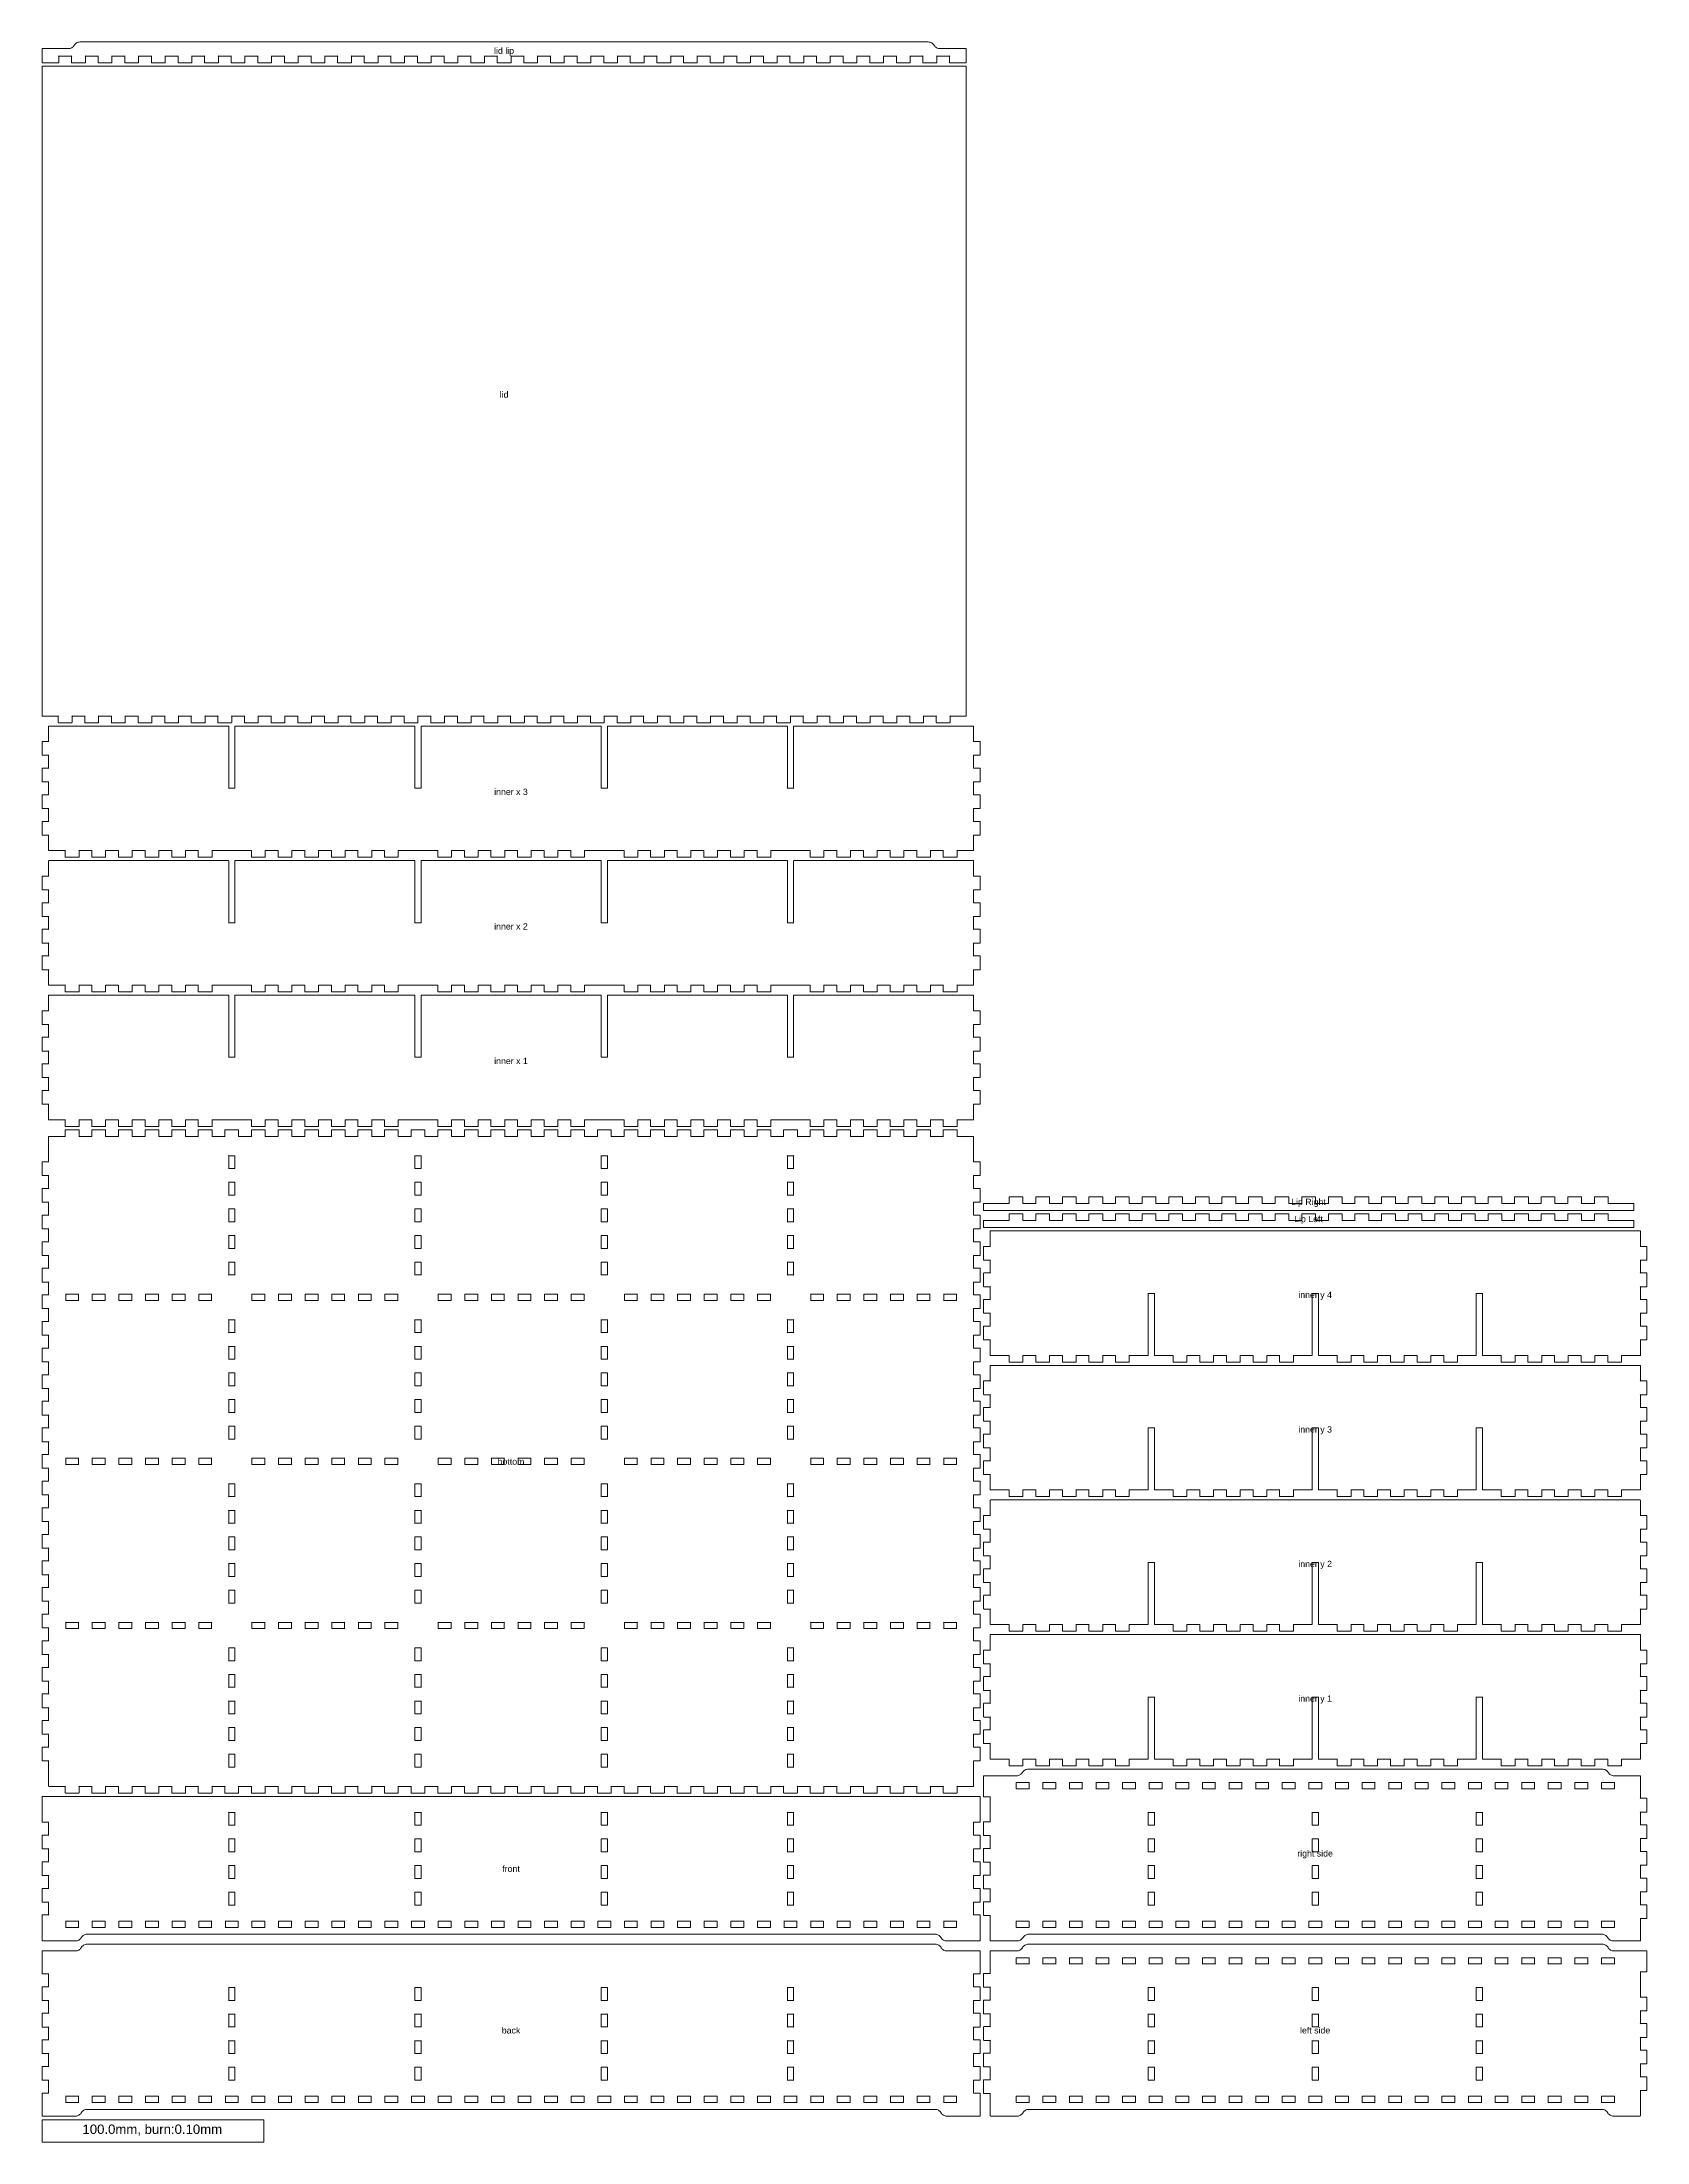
# Model space of a CAD drawing. Header units: millimetres. Extents: x 10 to 734, y 10 to 957.
import ezdxf

# ---------------------------------------------------------------- set-up
doc = ezdxf.new("R2010")
doc.units = ezdxf.units.MM
doc.header["$MEASUREMENT"] = 0
doc.layers.add('Layer 1', color=7, linetype='Continuous', lineweight=0)

# ---------------------------------------------------------------- blocks, each defined once
blk = doc.blocks.new('Block_0')
at = {"layer": 'Layer 1', "color": 18, "lineweight": 20, "true_color": 0x000000}
blk.add_open_spline([(10.1, 10), (10.1, 10), (110.1, 10), (110.1, 10), (110.1, 10), (110.1, 20), (110.1, 20), (110.1, 20), (10.1, 20), (10.1, 20), (10.1, 20), (10.1, 10), (10.1, 10)], degree=3, knots=[0, 0, 0, 0, 1, 1, 1, 2, 2, 2, 3, 3, 3, 4, 4, 4, 4], dxfattribs=at)
at = {"layer": 'Layer 1', "insert": (28.25, 12.85), "char_height": 0.2, "attachment_point": 7}
blk.add_mtext('\\C1;\\c255;\\FArial|b0|i0|c1;\\H4.248000;\\W1.000000;100.0mm, burn:0.10mm', dxfattribs=at)
blk = doc.blocks.new('Block_1')
at = {"layer": 'Layer 1', "color": 18, "lineweight": 20, "true_color": 0x000000}
blk.add_open_spline([(13.1, 21.7), (13.1, 21.7), (25.1, 21.7), (25.1, 21.7), (25.64, 21.7), (26.18, 21.84), (26.65, 22.12), (27.12, 22.39), (27.51, 22.78), (27.78, 23.25), (28.04, 23.69), (28.4, 24.06), (28.85, 24.31), (29.29, 24.57), (29.79, 24.7), (30.3, 24.7), (30.3, 24.7), (412.9, 24.7), (412.9, 24.7), (413.41, 24.7), (413.91, 24.57), (414.35, 24.31), (414.79, 24.06), (415.16, 23.69), (415.41, 23.25), (415.69, 22.78), (416.08, 22.39), (416.55, 22.12), (417.02, 21.84), (417.56, 21.7), (418.1, 21.7), (418.1, 21.7), (430.1, 21.7), (430.1, 21.7), (430.1, 21.7), (433.1, 21.7), (433.1, 21.7), (433.15, 21.7), (433.2, 21.75), (433.2, 21.8), (433.2, 21.8), (433.2, 31.95), (433.2, 31.95), (433.2, 32.01), (433.15, 32.05), (433.1, 32.05), (433.1, 32.05), (430.2, 32.05), (430.2, 32.05), (430.1, 32.05), (430.2, 31.95), (430.2, 32.05), (430.2, 32.05), (430.2, 37.85), (430.2, 37.85), (430.2, 37.95), (430.1, 37.85), (430.2, 37.85), (430.2, 37.85), (433.1, 37.85), (433.1, 37.85), (433.15, 37.85), (433.2, 37.9), (433.2, 37.95), (433.2, 37.95), (433.2, 43.95), (433.2, 43.95), (433.2, 44.01), (433.15, 44.05), (433.1, 44.05), (433.1, 44.05), (430.2, 44.05), (430.2, 44.05), (430.1, 44.05), (430.2, 43.95), (430.2, 44.05), (430.2, 44.05), (430.2, 49.85), (430.2, 49.85), (430.2, 49.95), (430.1, 49.85), (430.2, 49.85), (430.2, 49.85), (433.1, 49.85), (433.1, 49.85), (433.15, 49.85), (433.2, 49.9), (433.2, 49.95), (433.2, 49.95), (433.2, 55.95), (433.2, 55.95), (433.2, 56.01), (433.15, 56.05), (433.1, 56.05), (433.1, 56.05), (430.2, 56.05), (430.2, 56.05), (430.1, 56.05), (430.2, 55.95), (430.2, 56.05), (430.2, 56.05), (430.2, 61.85), (430.2, 61.85), (430.2, 61.95), (430.1, 61.85), (430.2, 61.85), (430.2, 61.85), (433.1, 61.85), (433.1, 61.85), (433.15, 61.85), (433.2, 61.9), (433.2, 61.95), (433.2, 61.95), (433.2, 67.95), (433.2, 67.95), (433.2, 68.01), (433.15, 68.05), (433.1, 68.05), (433.1, 68.05), (430.2, 68.05), (430.2, 68.05), (430.1, 68.05), (430.2, 67.95), (430.2, 68.05), (430.2, 68.05), (430.2, 73.85), (430.2, 73.85), (430.2, 73.95), (430.1, 73.85), (430.2, 73.85), (430.2, 73.85), (433.1, 73.85), (433.1, 73.85), (433.15, 73.85), (433.2, 73.9), (433.2, 73.95), (433.2, 73.95), (433.2, 79.95), (433.2, 79.95), (433.2, 80.01), (433.15, 80.05), (433.1, 80.05), (433.1, 80.05), (430.2, 80.05), (430.2, 80.05), (430.1, 80.05), (430.2, 79.95), (430.2, 80.05), (430.2, 80.05), (430.2, 85.85), (430.2, 85.85), (430.2, 85.95), (430.1, 85.85), (430.2, 85.85), (430.2, 85.85), (433.1, 85.85), (433.1, 85.85), (433.15, 85.85), (433.2, 85.9), (433.2, 85.95), (433.2, 85.95), (433.2, 96.1), (433.2, 96.1), (433.2, 96.16), (433.15, 96.2), (433.1, 96.2), (433.1, 96.2), (430.1, 96.2), (430.1, 96.2), (430.1, 96.2), (418.1, 96.2), (418.1, 96.2), (417.59, 96.2), (417.09, 96.33), (416.65, 96.59), (416.21, 96.84), (415.84, 97.21), (415.59, 97.65), (415.32, 98.12), (414.92, 98.51), (414.45, 98.78), (413.98, 99.06), (413.45, 99.2), (412.9, 99.2), (412.9, 99.2), (30.3, 99.2), (30.3, 99.2), (29.75, 99.2), (29.22, 99.06), (28.75, 98.78), (28.27, 98.51), (27.88, 98.12), (27.61, 97.65), (27.36, 97.21), (26.99, 96.84), (26.55, 96.59), (26.11, 96.33), (25.61, 96.2), (25.1, 96.2), (25.1, 96.2), (13.1, 96.2), (13.1, 96.2), (13.1, 96.2), (10.1, 96.2), (10.1, 96.2), (10.04, 96.2), (10, 96.16), (10, 96.1), (10, 96.1), (10, 85.95), (10, 85.95), (10, 85.9), (10.04, 85.85), (10.1, 85.85), (10.1, 85.85), (13, 85.85), (13, 85.85), (13.1, 85.85), (13, 85.95), (13, 85.85), (13, 85.85), (13, 80.05), (13, 80.05), (13, 79.95), (13.1, 80.05), (13, 80.05), (13, 80.05), (10.1, 80.05), (10.1, 80.05), (10.04, 80.05), (10, 80.01), (10, 79.95), (10, 79.95), (10, 73.95), (10, 73.95), (10, 73.9), (10.04, 73.85), (10.1, 73.85), (10.1, 73.85), (13, 73.85), (13, 73.85), (13.1, 73.85), (13, 73.95), (13, 73.85), (13, 73.85), (13, 68.05), (13, 68.05), (13, 67.95), (13.1, 68.05), (13, 68.05), (13, 68.05), (10.1, 68.05), (10.1, 68.05), (10.04, 68.05), (10, 68.01), (10, 67.95), (10, 67.95), (10, 61.95), (10, 61.95), (10, 61.9), (10.04, 61.85), (10.1, 61.85), (10.1, 61.85), (13, 61.85), (13, 61.85), (13.1, 61.85), (13, 61.95), (13, 61.85), (13, 61.85), (13, 56.05), (13, 56.05), (13, 55.95), (13.1, 56.05), (13, 56.05), (13, 56.05), (10.1, 56.05), (10.1, 56.05), (10.04, 56.05), (10, 56.01), (10, 55.95), (10, 55.95), (10, 49.95), (10, 49.95), (10, 49.9), (10.04, 49.85), (10.1, 49.85), (10.1, 49.85), (13, 49.85), (13, 49.85), (13.1, 49.85), (13, 49.95), (13, 49.85), (13, 49.85), (13, 44.05), (13, 44.05), (13, 43.95), (13.1, 44.05), (13, 44.05), (13, 44.05), (10.1, 44.05), (10.1, 44.05), (10.04, 44.05), (10, 44.01), (10, 43.95), (10, 43.95), (10, 37.95), (10, 37.95), (10, 37.9), (10.04, 37.85), (10.1, 37.85), (10.1, 37.85), (13, 37.85), (13, 37.85), (13.1, 37.85), (13, 37.95), (13, 37.85), (13, 37.85), (13, 32.05), (13, 32.05), (13, 31.95), (13.1, 32.05), (13, 32.05), (13, 32.05), (10.1, 32.05), (10.1, 32.05), (10.04, 32.05), (10, 32.01), (10, 31.95), (10, 31.95), (10, 21.8), (10, 21.8), (10, 21.75), (10.04, 21.7), (10.1, 21.7), (10.1, 21.7), (13.1, 21.7), (13.1, 21.7)], degree=3, knots=[0, 0, 0, 0, 1, 1, 1, 2, 2, 2, 3, 3, 3, 4, 4, 4, 5, 5, 5, 6, 6, 6, 7, 7, 7, 8, 8, 8, 9, 9, 9, 10, 10, 10, 11, 11, 11, 12, 12, 12, 13, 13, 13, 14, 14, 14, 15, 15, 15, 16, 16, 16, 17, 17, 17, 18, 18, 18, 19, 19, 19, 20, 20, 20, 21, 21, 21, 22, 22, 22, 23, 23, 23, 24, 24, 24, 25, 25, 25, 26, 26, 26, 27, 27, 27, 28, 28, 28, 29, 29, 29, 30, 30, 30, 31, 31, 31, 32, 32, 32, 33, 33, 33, 34, 34, 34, 35, 35, 35, 36, 36, 36, 37, 37, 37, 38, 38, 38, 39, 39, 39, 40, 40, 40, 41, 41, 41, 42, 42, 42, 43, 43, 43, 44, 44, 44, 45, 45, 45, 46, 46, 46, 47, 47, 47, 48, 48, 48, 49, 49, 49, 50, 50, 50, 51, 51, 51, 52, 52, 52, 53, 53, 53, 54, 54, 54, 55, 55, 55, 56, 56, 56, 57, 57, 57, 58, 58, 58, 59, 59, 59, 60, 60, 60, 61, 61, 61, 62, 62, 62, 63, 63, 63, 64, 64, 64, 65, 65, 65, 66, 66, 66, 67, 67, 67, 68, 68, 68, 69, 69, 69, 70, 70, 70, 71, 71, 71, 72, 72, 72, 73, 73, 73, 74, 74, 74, 75, 75, 75, 76, 76, 76, 77, 77, 77, 78, 78, 78, 79, 79, 79, 80, 80, 80, 81, 81, 81, 82, 82, 82, 83, 83, 83, 84, 84, 84, 85, 85, 85, 86, 86, 86, 87, 87, 87, 88, 88, 88, 89, 89, 89, 90, 90, 90, 91, 91, 91, 92, 92, 92, 93, 93, 93, 94, 94, 94, 95, 95, 95, 96, 96, 96, 97, 97, 97, 98, 98, 98, 99, 99, 99, 100, 100, 100, 101, 101, 101, 102, 102, 102, 103, 103, 103, 104, 104, 104, 105, 105, 105, 106, 106, 106, 107, 107, 107, 108, 108, 108, 109, 109, 109, 110, 110, 110, 111, 111, 111, 112, 112, 112, 112], dxfattribs=at)
at = {"layer": 'Layer 1', "color": 5, "lineweight": 20, "true_color": 0x0000ff}
for points in [[(97, 76.8), (97, 76.8), (97, 73.9), (97, 73.9), (97, 73.8), (97.1, 73.9), (97, 73.9), (97, 73.9), (94.2, 73.9), (94.2, 73.9), (94.1, 73.9), (94.2, 73.8), (94.2, 73.9), (94.2, 73.9), (94.2, 79.7), (94.2, 79.7), (94.2, 79.8), (94.1, 79.7), (94.2, 79.7), (94.2, 79.7), (97, 79.7), (97, 79.7), (97.1, 79.7), (97, 79.8), (97, 79.7), (97, 79.7), (97, 76.8), (97, 76.8)], [(181, 76.8), (181, 76.8), (181, 73.9), (181, 73.9), (181, 73.8), (181.1, 73.9), (181, 73.9), (181, 73.9), (178.2, 73.9), (178.2, 73.9), (178.1, 73.9), (178.2, 73.8), (178.2, 73.9), (178.2, 73.9), (178.2, 79.7), (178.2, 79.7), (178.2, 79.8), (178.1, 79.7), (178.2, 79.7), (178.2, 79.7), (181, 79.7), (181, 79.7), (181.1, 79.7), (181, 79.8), (181, 79.7), (181, 79.7), (181, 76.8), (181, 76.8)], [(265, 76.8), (265, 76.8), (265, 73.9), (265, 73.9), (265, 73.8), (265.1, 73.9), (265, 73.9), (265, 73.9), (262.2, 73.9), (262.2, 73.9), (262.1, 73.9), (262.2, 73.8), (262.2, 73.9), (262.2, 73.9), (262.2, 79.7), (262.2, 79.7), (262.2, 79.8), (262.1, 79.7), (262.2, 79.7), (262.2, 79.7), (265, 79.7), (265, 79.7), (265.1, 79.7), (265, 79.8), (265, 79.7), (265, 79.7), (265, 76.8), (265, 76.8)], [(349, 76.8), (349, 76.8), (349, 73.9), (349, 73.9), (349, 73.8), (349.1, 73.9), (349, 73.9), (349, 73.9), (346.2, 73.9), (346.2, 73.9), (346.1, 73.9), (346.2, 73.8), (346.2, 73.9), (346.2, 73.9), (346.2, 79.7), (346.2, 79.7), (346.2, 79.8), (346.1, 79.7), (346.2, 79.7), (346.2, 79.7), (349, 79.7), (349, 79.7), (349.1, 79.7), (349, 79.8), (349, 79.7), (349, 79.7), (349, 76.8), (349, 76.8)], [(97, 64.8), (97, 64.8), (97, 61.9), (97, 61.9), (97, 61.8), (97.1, 61.9), (97, 61.9), (97, 61.9), (94.2, 61.9), (94.2, 61.9), (94.1, 61.9), (94.2, 61.8), (94.2, 61.9), (94.2, 61.9), (94.2, 67.7), (94.2, 67.7), (94.2, 67.8), (94.1, 67.7), (94.2, 67.7), (94.2, 67.7), (97, 67.7), (97, 67.7), (97.1, 67.7), (97, 67.8), (97, 67.7), (97, 67.7), (97, 64.8), (97, 64.8)], [(181, 64.8), (181, 64.8), (181, 61.9), (181, 61.9), (181, 61.8), (181.1, 61.9), (181, 61.9), (181, 61.9), (178.2, 61.9), (178.2, 61.9), (178.1, 61.9), (178.2, 61.8), (178.2, 61.9), (178.2, 61.9), (178.2, 67.7), (178.2, 67.7), (178.2, 67.8), (178.1, 67.7), (178.2, 67.7), (178.2, 67.7), (181, 67.7), (181, 67.7), (181.1, 67.7), (181, 67.8), (181, 67.7), (181, 67.7), (181, 64.8), (181, 64.8)], [(265, 64.8), (265, 64.8), (265, 61.9), (265, 61.9), (265, 61.8), (265.1, 61.9), (265, 61.9), (265, 61.9), (262.2, 61.9), (262.2, 61.9), (262.1, 61.9), (262.2, 61.8), (262.2, 61.9), (262.2, 61.9), (262.2, 67.7), (262.2, 67.7), (262.2, 67.8), (262.1, 67.7), (262.2, 67.7), (262.2, 67.7), (265, 67.7), (265, 67.7), (265.1, 67.7), (265, 67.8), (265, 67.7), (265, 67.7), (265, 64.8), (265, 64.8)], [(349, 64.8), (349, 64.8), (349, 61.9), (349, 61.9), (349, 61.8), (349.1, 61.9), (349, 61.9), (349, 61.9), (346.2, 61.9), (346.2, 61.9), (346.1, 61.9), (346.2, 61.8), (346.2, 61.9), (346.2, 61.9), (346.2, 67.7), (346.2, 67.7), (346.2, 67.8), (346.1, 67.7), (346.2, 67.7), (346.2, 67.7), (349, 67.7), (349, 67.7), (349.1, 67.7), (349, 67.8), (349, 67.7), (349, 67.7), (349, 64.8), (349, 64.8)], [(97, 52.8), (97, 52.8), (97, 49.9), (97, 49.9), (97, 49.8), (97.1, 49.9), (97, 49.9), (97, 49.9), (94.2, 49.9), (94.2, 49.9), (94.1, 49.9), (94.2, 49.8), (94.2, 49.9), (94.2, 49.9), (94.2, 55.7), (94.2, 55.7), (94.2, 55.8), (94.1, 55.7), (94.2, 55.7), (94.2, 55.7), (97, 55.7), (97, 55.7), (97.1, 55.7), (97, 55.8), (97, 55.7), (97, 55.7), (97, 52.8), (97, 52.8)], [(181, 52.8), (181, 52.8), (181, 49.9), (181, 49.9), (181, 49.8), (181.1, 49.9), (181, 49.9), (181, 49.9), (178.2, 49.9), (178.2, 49.9), (178.1, 49.9), (178.2, 49.8), (178.2, 49.9), (178.2, 49.9), (178.2, 55.7), (178.2, 55.7), (178.2, 55.8), (178.1, 55.7), (178.2, 55.7), (178.2, 55.7), (181, 55.7), (181, 55.7), (181.1, 55.7), (181, 55.8), (181, 55.7), (181, 55.7), (181, 52.8), (181, 52.8)], [(265, 52.8), (265, 52.8), (265, 49.9), (265, 49.9), (265, 49.8), (265.1, 49.9), (265, 49.9), (265, 49.9), (262.2, 49.9), (262.2, 49.9), (262.1, 49.9), (262.2, 49.8), (262.2, 49.9), (262.2, 49.9), (262.2, 55.7), (262.2, 55.7), (262.2, 55.8), (262.1, 55.7), (262.2, 55.7), (262.2, 55.7), (265, 55.7), (265, 55.7), (265.1, 55.7), (265, 55.8), (265, 55.7), (265, 55.7), (265, 52.8), (265, 52.8)], [(349, 52.8), (349, 52.8), (349, 49.9), (349, 49.9), (349, 49.8), (349.1, 49.9), (349, 49.9), (349, 49.9), (346.2, 49.9), (346.2, 49.9), (346.1, 49.9), (346.2, 49.8), (346.2, 49.9), (346.2, 49.9), (346.2, 55.7), (346.2, 55.7), (346.2, 55.8), (346.1, 55.7), (346.2, 55.7), (346.2, 55.7), (349, 55.7), (349, 55.7), (349.1, 55.7), (349, 55.8), (349, 55.7), (349, 55.7), (349, 52.8), (349, 52.8)], [(97, 40.8), (97, 40.8), (97, 37.9), (97, 37.9), (97, 37.8), (97.1, 37.9), (97, 37.9), (97, 37.9), (94.2, 37.9), (94.2, 37.9), (94.1, 37.9), (94.2, 37.8), (94.2, 37.9), (94.2, 37.9), (94.2, 43.7), (94.2, 43.7), (94.2, 43.8), (94.1, 43.7), (94.2, 43.7), (94.2, 43.7), (97, 43.7), (97, 43.7), (97.1, 43.7), (97, 43.8), (97, 43.7), (97, 43.7), (97, 40.8), (97, 40.8)], [(181, 40.8), (181, 40.8), (181, 37.9), (181, 37.9), (181, 37.8), (181.1, 37.9), (181, 37.9), (181, 37.9), (178.2, 37.9), (178.2, 37.9), (178.1, 37.9), (178.2, 37.8), (178.2, 37.9), (178.2, 37.9), (178.2, 43.7), (178.2, 43.7), (178.2, 43.8), (178.1, 43.7), (178.2, 43.7), (178.2, 43.7), (181, 43.7), (181, 43.7), (181.1, 43.7), (181, 43.8), (181, 43.7), (181, 43.7), (181, 40.8), (181, 40.8)], [(265, 40.8), (265, 40.8), (265, 37.9), (265, 37.9), (265, 37.8), (265.1, 37.9), (265, 37.9), (265, 37.9), (262.2, 37.9), (262.2, 37.9), (262.1, 37.9), (262.2, 37.8), (262.2, 37.9), (262.2, 37.9), (262.2, 43.7), (262.2, 43.7), (262.2, 43.8), (262.1, 43.7), (262.2, 43.7), (262.2, 43.7), (265, 43.7), (265, 43.7), (265.1, 43.7), (265, 43.8), (265, 43.7), (265, 43.7), (265, 40.8), (265, 40.8)], [(349, 40.8), (349, 40.8), (349, 37.9), (349, 37.9), (349, 37.8), (349.1, 37.9), (349, 37.9), (349, 37.9), (346.2, 37.9), (346.2, 37.9), (346.1, 37.9), (346.2, 37.8), (346.2, 37.9), (346.2, 37.9), (346.2, 43.7), (346.2, 43.7), (346.2, 43.8), (346.1, 43.7), (346.2, 43.7), (346.2, 43.7), (349, 43.7), (349, 43.7), (349.1, 43.7), (349, 43.8), (349, 43.7), (349, 43.7), (349, 40.8), (349, 40.8)], [(23.6, 27.8), (23.6, 27.8), (20.7, 27.8), (20.7, 27.8), (20.6, 27.8), (20.7, 27.7), (20.7, 27.8), (20.7, 27.8), (20.7, 30.6), (20.7, 30.6), (20.7, 30.7), (20.6, 30.6), (20.7, 30.6), (20.7, 30.6), (26.5, 30.6), (26.5, 30.6), (26.6, 30.6), (26.5, 30.7), (26.5, 30.6), (26.5, 30.6), (26.5, 27.8), (26.5, 27.8), (26.5, 27.7), (26.6, 27.8), (26.5, 27.8), (26.5, 27.8), (23.6, 27.8), (23.6, 27.8)], [(35.6, 27.8), (35.6, 27.8), (32.7, 27.8), (32.7, 27.8), (32.6, 27.8), (32.7, 27.7), (32.7, 27.8), (32.7, 27.8), (32.7, 30.6), (32.7, 30.6), (32.7, 30.7), (32.6, 30.6), (32.7, 30.6), (32.7, 30.6), (38.5, 30.6), (38.5, 30.6), (38.6, 30.6), (38.5, 30.7), (38.5, 30.6), (38.5, 30.6), (38.5, 27.8), (38.5, 27.8), (38.5, 27.7), (38.6, 27.8), (38.5, 27.8), (38.5, 27.8), (35.6, 27.8), (35.6, 27.8)], [(47.6, 27.8), (47.6, 27.8), (44.7, 27.8), (44.7, 27.8), (44.6, 27.8), (44.7, 27.7), (44.7, 27.8), (44.7, 27.8), (44.7, 30.6), (44.7, 30.6), (44.7, 30.7), (44.6, 30.6), (44.7, 30.6), (44.7, 30.6), (50.5, 30.6), (50.5, 30.6), (50.6, 30.6), (50.5, 30.7), (50.5, 30.6), (50.5, 30.6), (50.5, 27.8), (50.5, 27.8), (50.5, 27.7), (50.6, 27.8), (50.5, 27.8), (50.5, 27.8), (47.6, 27.8), (47.6, 27.8)], [(59.6, 27.8), (59.6, 27.8), (56.7, 27.8), (56.7, 27.8), (56.6, 27.8), (56.7, 27.7), (56.7, 27.8), (56.7, 27.8), (56.7, 30.6), (56.7, 30.6), (56.7, 30.7), (56.6, 30.6), (56.7, 30.6), (56.7, 30.6), (62.5, 30.6), (62.5, 30.6), (62.6, 30.6), (62.5, 30.7), (62.5, 30.6), (62.5, 30.6), (62.5, 27.8), (62.5, 27.8), (62.5, 27.7), (62.6, 27.8), (62.5, 27.8), (62.5, 27.8), (59.6, 27.8), (59.6, 27.8)], [(71.6, 27.8), (71.6, 27.8), (68.7, 27.8), (68.7, 27.8), (68.6, 27.8), (68.7, 27.7), (68.7, 27.8), (68.7, 27.8), (68.7, 30.6), (68.7, 30.6), (68.7, 30.7), (68.6, 30.6), (68.7, 30.6), (68.7, 30.6), (74.5, 30.6), (74.5, 30.6), (74.6, 30.6), (74.5, 30.7), (74.5, 30.6), (74.5, 30.6), (74.5, 27.8), (74.5, 27.8), (74.5, 27.7), (74.6, 27.8), (74.5, 27.8), (74.5, 27.8), (71.6, 27.8), (71.6, 27.8)], [(83.6, 27.8), (83.6, 27.8), (80.7, 27.8), (80.7, 27.8), (80.6, 27.8), (80.7, 27.7), (80.7, 27.8), (80.7, 27.8), (80.7, 30.6), (80.7, 30.6), (80.7, 30.7), (80.6, 30.6), (80.7, 30.6), (80.7, 30.6), (86.5, 30.6), (86.5, 30.6), (86.6, 30.6), (86.5, 30.7), (86.5, 30.6), (86.5, 30.6), (86.5, 27.8), (86.5, 27.8), (86.5, 27.7), (86.6, 27.8), (86.5, 27.8), (86.5, 27.8), (83.6, 27.8), (83.6, 27.8)], [(95.6, 27.8), (95.6, 27.8), (92.7, 27.8), (92.7, 27.8), (92.6, 27.8), (92.7, 27.7), (92.7, 27.8), (92.7, 27.8), (92.7, 30.6), (92.7, 30.6), (92.7, 30.7), (92.6, 30.6), (92.7, 30.6), (92.7, 30.6), (98.5, 30.6), (98.5, 30.6), (98.6, 30.6), (98.5, 30.7), (98.5, 30.6), (98.5, 30.6), (98.5, 27.8), (98.5, 27.8), (98.5, 27.7), (98.6, 27.8), (98.5, 27.8), (98.5, 27.8), (95.6, 27.8), (95.6, 27.8)], [(107.6, 27.8), (107.6, 27.8), (104.7, 27.8), (104.7, 27.8), (104.6, 27.8), (104.7, 27.7), (104.7, 27.8), (104.7, 27.8), (104.7, 30.6), (104.7, 30.6), (104.7, 30.7), (104.6, 30.6), (104.7, 30.6), (104.7, 30.6), (110.5, 30.6), (110.5, 30.6), (110.6, 30.6), (110.5, 30.7), (110.5, 30.6), (110.5, 30.6), (110.5, 27.8), (110.5, 27.8), (110.5, 27.7), (110.6, 27.8), (110.5, 27.8), (110.5, 27.8), (107.6, 27.8), (107.6, 27.8)], [(119.6, 27.8), (119.6, 27.8), (116.7, 27.8), (116.7, 27.8), (116.6, 27.8), (116.7, 27.7), (116.7, 27.8), (116.7, 27.8), (116.7, 30.6), (116.7, 30.6), (116.7, 30.7), (116.6, 30.6), (116.7, 30.6), (116.7, 30.6), (122.5, 30.6), (122.5, 30.6), (122.6, 30.6), (122.5, 30.7), (122.5, 30.6), (122.5, 30.6), (122.5, 27.8), (122.5, 27.8), (122.5, 27.7), (122.6, 27.8), (122.5, 27.8), (122.5, 27.8), (119.6, 27.8), (119.6, 27.8)], [(131.6, 27.8), (131.6, 27.8), (128.7, 27.8), (128.7, 27.8), (128.6, 27.8), (128.7, 27.7), (128.7, 27.8), (128.7, 27.8), (128.7, 30.6), (128.7, 30.6), (128.7, 30.7), (128.6, 30.6), (128.7, 30.6), (128.7, 30.6), (134.5, 30.6), (134.5, 30.6), (134.6, 30.6), (134.5, 30.7), (134.5, 30.6), (134.5, 30.6), (134.5, 27.8), (134.5, 27.8), (134.5, 27.7), (134.6, 27.8), (134.5, 27.8), (134.5, 27.8), (131.6, 27.8), (131.6, 27.8)], [(143.6, 27.8), (143.6, 27.8), (140.7, 27.8), (140.7, 27.8), (140.6, 27.8), (140.7, 27.7), (140.7, 27.8), (140.7, 27.8), (140.7, 30.6), (140.7, 30.6), (140.7, 30.7), (140.6, 30.6), (140.7, 30.6), (140.7, 30.6), (146.5, 30.6), (146.5, 30.6), (146.6, 30.6), (146.5, 30.7), (146.5, 30.6), (146.5, 30.6), (146.5, 27.8), (146.5, 27.8), (146.5, 27.7), (146.6, 27.8), (146.5, 27.8), (146.5, 27.8), (143.6, 27.8), (143.6, 27.8)], [(155.6, 27.8), (155.6, 27.8), (152.7, 27.8), (152.7, 27.8), (152.6, 27.8), (152.7, 27.7), (152.7, 27.8), (152.7, 27.8), (152.7, 30.6), (152.7, 30.6), (152.7, 30.7), (152.6, 30.6), (152.7, 30.6), (152.7, 30.6), (158.5, 30.6), (158.5, 30.6), (158.6, 30.6), (158.5, 30.7), (158.5, 30.6), (158.5, 30.6), (158.5, 27.8), (158.5, 27.8), (158.5, 27.7), (158.6, 27.8), (158.5, 27.8), (158.5, 27.8), (155.6, 27.8), (155.6, 27.8)], [(167.6, 27.8), (167.6, 27.8), (164.7, 27.8), (164.7, 27.8), (164.6, 27.8), (164.7, 27.7), (164.7, 27.8), (164.7, 27.8), (164.7, 30.6), (164.7, 30.6), (164.7, 30.7), (164.6, 30.6), (164.7, 30.6), (164.7, 30.6), (170.5, 30.6), (170.5, 30.6), (170.6, 30.6), (170.5, 30.7), (170.5, 30.6), (170.5, 30.6), (170.5, 27.8), (170.5, 27.8), (170.5, 27.7), (170.6, 27.8), (170.5, 27.8), (170.5, 27.8), (167.6, 27.8), (167.6, 27.8)], [(179.6, 27.8), (179.6, 27.8), (176.7, 27.8), (176.7, 27.8), (176.6, 27.8), (176.7, 27.7), (176.7, 27.8), (176.7, 27.8), (176.7, 30.6), (176.7, 30.6), (176.7, 30.7), (176.6, 30.6), (176.7, 30.6), (176.7, 30.6), (182.5, 30.6), (182.5, 30.6), (182.6, 30.6), (182.5, 30.7), (182.5, 30.6), (182.5, 30.6), (182.5, 27.8), (182.5, 27.8), (182.5, 27.7), (182.6, 27.8), (182.5, 27.8), (182.5, 27.8), (179.6, 27.8), (179.6, 27.8)], [(191.6, 27.8), (191.6, 27.8), (188.7, 27.8), (188.7, 27.8), (188.6, 27.8), (188.7, 27.7), (188.7, 27.8), (188.7, 27.8), (188.7, 30.6), (188.7, 30.6), (188.7, 30.7), (188.6, 30.6), (188.7, 30.6), (188.7, 30.6), (194.5, 30.6), (194.5, 30.6), (194.6, 30.6), (194.5, 30.7), (194.5, 30.6), (194.5, 30.6), (194.5, 27.8), (194.5, 27.8), (194.5, 27.7), (194.6, 27.8), (194.5, 27.8), (194.5, 27.8), (191.6, 27.8), (191.6, 27.8)], [(203.6, 27.8), (203.6, 27.8), (200.7, 27.8), (200.7, 27.8), (200.6, 27.8), (200.7, 27.7), (200.7, 27.8), (200.7, 27.8), (200.7, 30.6), (200.7, 30.6), (200.7, 30.7), (200.6, 30.6), (200.7, 30.6), (200.7, 30.6), (206.5, 30.6), (206.5, 30.6), (206.6, 30.6), (206.5, 30.7), (206.5, 30.6), (206.5, 30.6), (206.5, 27.8), (206.5, 27.8), (206.5, 27.7), (206.6, 27.8), (206.5, 27.8), (206.5, 27.8), (203.6, 27.8), (203.6, 27.8)], [(215.6, 27.8), (215.6, 27.8), (212.7, 27.8), (212.7, 27.8), (212.6, 27.8), (212.7, 27.7), (212.7, 27.8), (212.7, 27.8), (212.7, 30.6), (212.7, 30.6), (212.7, 30.7), (212.6, 30.6), (212.7, 30.6), (212.7, 30.6), (218.5, 30.6), (218.5, 30.6), (218.6, 30.6), (218.5, 30.7), (218.5, 30.6), (218.5, 30.6), (218.5, 27.8), (218.5, 27.8), (218.5, 27.7), (218.6, 27.8), (218.5, 27.8), (218.5, 27.8), (215.6, 27.8), (215.6, 27.8)], [(227.6, 27.8), (227.6, 27.8), (224.7, 27.8), (224.7, 27.8), (224.6, 27.8), (224.7, 27.7), (224.7, 27.8), (224.7, 27.8), (224.7, 30.6), (224.7, 30.6), (224.7, 30.7), (224.6, 30.6), (224.7, 30.6), (224.7, 30.6), (230.5, 30.6), (230.5, 30.6), (230.6, 30.6), (230.5, 30.7), (230.5, 30.6), (230.5, 30.6), (230.5, 27.8), (230.5, 27.8), (230.5, 27.7), (230.6, 27.8), (230.5, 27.8), (230.5, 27.8), (227.6, 27.8), (227.6, 27.8)], [(239.6, 27.8), (239.6, 27.8), (236.7, 27.8), (236.7, 27.8), (236.6, 27.8), (236.7, 27.7), (236.7, 27.8), (236.7, 27.8), (236.7, 30.6), (236.7, 30.6), (236.7, 30.7), (236.6, 30.6), (236.7, 30.6), (236.7, 30.6), (242.5, 30.6), (242.5, 30.6), (242.6, 30.6), (242.5, 30.7), (242.5, 30.6), (242.5, 30.6), (242.5, 27.8), (242.5, 27.8), (242.5, 27.7), (242.6, 27.8), (242.5, 27.8), (242.5, 27.8), (239.6, 27.8), (239.6, 27.8)], [(251.6, 27.8), (251.6, 27.8), (248.7, 27.8), (248.7, 27.8), (248.6, 27.8), (248.7, 27.7), (248.7, 27.8), (248.7, 27.8), (248.7, 30.6), (248.7, 30.6), (248.7, 30.7), (248.6, 30.6), (248.7, 30.6), (248.7, 30.6), (254.5, 30.6), (254.5, 30.6), (254.6, 30.6), (254.5, 30.7), (254.5, 30.6), (254.5, 30.6), (254.5, 27.8), (254.5, 27.8), (254.5, 27.7), (254.6, 27.8), (254.5, 27.8), (254.5, 27.8), (251.6, 27.8), (251.6, 27.8)], [(263.6, 27.8), (263.6, 27.8), (260.7, 27.8), (260.7, 27.8), (260.6, 27.8), (260.7, 27.7), (260.7, 27.8), (260.7, 27.8), (260.7, 30.6), (260.7, 30.6), (260.7, 30.7), (260.6, 30.6), (260.7, 30.6), (260.7, 30.6), (266.5, 30.6), (266.5, 30.6), (266.6, 30.6), (266.5, 30.7), (266.5, 30.6), (266.5, 30.6), (266.5, 27.8), (266.5, 27.8), (266.5, 27.7), (266.6, 27.8), (266.5, 27.8), (266.5, 27.8), (263.6, 27.8), (263.6, 27.8)], [(275.6, 27.8), (275.6, 27.8), (272.7, 27.8), (272.7, 27.8), (272.6, 27.8), (272.7, 27.7), (272.7, 27.8), (272.7, 27.8), (272.7, 30.6), (272.7, 30.6), (272.7, 30.7), (272.6, 30.6), (272.7, 30.6), (272.7, 30.6), (278.5, 30.6), (278.5, 30.6), (278.6, 30.6), (278.5, 30.7), (278.5, 30.6), (278.5, 30.6), (278.5, 27.8), (278.5, 27.8), (278.5, 27.7), (278.6, 27.8), (278.5, 27.8), (278.5, 27.8), (275.6, 27.8), (275.6, 27.8)], [(287.6, 27.8), (287.6, 27.8), (284.7, 27.8), (284.7, 27.8), (284.6, 27.8), (284.7, 27.7), (284.7, 27.8), (284.7, 27.8), (284.7, 30.6), (284.7, 30.6), (284.7, 30.7), (284.6, 30.6), (284.7, 30.6), (284.7, 30.6), (290.5, 30.6), (290.5, 30.6), (290.6, 30.6), (290.5, 30.7), (290.5, 30.6), (290.5, 30.6), (290.5, 27.8), (290.5, 27.8), (290.5, 27.7), (290.6, 27.8), (290.5, 27.8), (290.5, 27.8), (287.6, 27.8), (287.6, 27.8)], [(299.6, 27.8), (299.6, 27.8), (296.7, 27.8), (296.7, 27.8), (296.6, 27.8), (296.7, 27.7), (296.7, 27.8), (296.7, 27.8), (296.7, 30.6), (296.7, 30.6), (296.7, 30.7), (296.6, 30.6), (296.7, 30.6), (296.7, 30.6), (302.5, 30.6), (302.5, 30.6), (302.6, 30.6), (302.5, 30.7), (302.5, 30.6), (302.5, 30.6), (302.5, 27.8), (302.5, 27.8), (302.5, 27.7), (302.6, 27.8), (302.5, 27.8), (302.5, 27.8), (299.6, 27.8), (299.6, 27.8)], [(311.6, 27.8), (311.6, 27.8), (308.7, 27.8), (308.7, 27.8), (308.6, 27.8), (308.7, 27.7), (308.7, 27.8), (308.7, 27.8), (308.7, 30.6), (308.7, 30.6), (308.7, 30.7), (308.6, 30.6), (308.7, 30.6), (308.7, 30.6), (314.5, 30.6), (314.5, 30.6), (314.6, 30.6), (314.5, 30.7), (314.5, 30.6), (314.5, 30.6), (314.5, 27.8), (314.5, 27.8), (314.5, 27.7), (314.6, 27.8), (314.5, 27.8), (314.5, 27.8), (311.6, 27.8), (311.6, 27.8)], [(323.6, 27.8), (323.6, 27.8), (320.7, 27.8), (320.7, 27.8), (320.6, 27.8), (320.7, 27.7), (320.7, 27.8), (320.7, 27.8), (320.7, 30.6), (320.7, 30.6), (320.7, 30.7), (320.6, 30.6), (320.7, 30.6), (320.7, 30.6), (326.5, 30.6), (326.5, 30.6), (326.6, 30.6), (326.5, 30.7), (326.5, 30.6), (326.5, 30.6), (326.5, 27.8), (326.5, 27.8), (326.5, 27.7), (326.6, 27.8), (326.5, 27.8), (326.5, 27.8), (323.6, 27.8), (323.6, 27.8)], [(335.6, 27.8), (335.6, 27.8), (332.7, 27.8), (332.7, 27.8), (332.6, 27.8), (332.7, 27.7), (332.7, 27.8), (332.7, 27.8), (332.7, 30.6), (332.7, 30.6), (332.7, 30.7), (332.6, 30.6), (332.7, 30.6), (332.7, 30.6), (338.5, 30.6), (338.5, 30.6), (338.6, 30.6), (338.5, 30.7), (338.5, 30.6), (338.5, 30.6), (338.5, 27.8), (338.5, 27.8), (338.5, 27.7), (338.6, 27.8), (338.5, 27.8), (338.5, 27.8), (335.6, 27.8), (335.6, 27.8)], [(347.6, 27.8), (347.6, 27.8), (344.7, 27.8), (344.7, 27.8), (344.6, 27.8), (344.7, 27.7), (344.7, 27.8), (344.7, 27.8), (344.7, 30.6), (344.7, 30.6), (344.7, 30.7), (344.6, 30.6), (344.7, 30.6), (344.7, 30.6), (350.5, 30.6), (350.5, 30.6), (350.6, 30.6), (350.5, 30.7), (350.5, 30.6), (350.5, 30.6), (350.5, 27.8), (350.5, 27.8), (350.5, 27.7), (350.6, 27.8), (350.5, 27.8), (350.5, 27.8), (347.6, 27.8), (347.6, 27.8)], [(359.6, 27.8), (359.6, 27.8), (356.7, 27.8), (356.7, 27.8), (356.6, 27.8), (356.7, 27.7), (356.7, 27.8), (356.7, 27.8), (356.7, 30.6), (356.7, 30.6), (356.7, 30.7), (356.6, 30.6), (356.7, 30.6), (356.7, 30.6), (362.5, 30.6), (362.5, 30.6), (362.6, 30.6), (362.5, 30.7), (362.5, 30.6), (362.5, 30.6), (362.5, 27.8), (362.5, 27.8), (362.5, 27.7), (362.6, 27.8), (362.5, 27.8), (362.5, 27.8), (359.6, 27.8), (359.6, 27.8)], [(371.6, 27.8), (371.6, 27.8), (368.7, 27.8), (368.7, 27.8), (368.6, 27.8), (368.7, 27.7), (368.7, 27.8), (368.7, 27.8), (368.7, 30.6), (368.7, 30.6), (368.7, 30.7), (368.6, 30.6), (368.7, 30.6), (368.7, 30.6), (374.5, 30.6), (374.5, 30.6), (374.6, 30.6), (374.5, 30.7), (374.5, 30.6), (374.5, 30.6), (374.5, 27.8), (374.5, 27.8), (374.5, 27.7), (374.6, 27.8), (374.5, 27.8), (374.5, 27.8), (371.6, 27.8), (371.6, 27.8)], [(383.6, 27.8), (383.6, 27.8), (380.7, 27.8), (380.7, 27.8), (380.6, 27.8), (380.7, 27.7), (380.7, 27.8), (380.7, 27.8), (380.7, 30.6), (380.7, 30.6), (380.7, 30.7), (380.6, 30.6), (380.7, 30.6), (380.7, 30.6), (386.5, 30.6), (386.5, 30.6), (386.6, 30.6), (386.5, 30.7), (386.5, 30.6), (386.5, 30.6), (386.5, 27.8), (386.5, 27.8), (386.5, 27.7), (386.6, 27.8), (386.5, 27.8), (386.5, 27.8), (383.6, 27.8), (383.6, 27.8)], [(395.6, 27.8), (395.6, 27.8), (392.7, 27.8), (392.7, 27.8), (392.6, 27.8), (392.7, 27.7), (392.7, 27.8), (392.7, 27.8), (392.7, 30.6), (392.7, 30.6), (392.7, 30.7), (392.6, 30.6), (392.7, 30.6), (392.7, 30.6), (398.5, 30.6), (398.5, 30.6), (398.6, 30.6), (398.5, 30.7), (398.5, 30.6), (398.5, 30.6), (398.5, 27.8), (398.5, 27.8), (398.5, 27.7), (398.6, 27.8), (398.5, 27.8), (398.5, 27.8), (395.6, 27.8), (395.6, 27.8)], [(407.6, 27.8), (407.6, 27.8), (404.7, 27.8), (404.7, 27.8), (404.6, 27.8), (404.7, 27.7), (404.7, 27.8), (404.7, 27.8), (404.7, 30.6), (404.7, 30.6), (404.7, 30.7), (404.6, 30.6), (404.7, 30.6), (404.7, 30.6), (410.5, 30.6), (410.5, 30.6), (410.6, 30.6), (410.5, 30.7), (410.5, 30.6), (410.5, 30.6), (410.5, 27.8), (410.5, 27.8), (410.5, 27.7), (410.6, 27.8), (410.5, 27.8), (410.5, 27.8), (407.6, 27.8), (407.6, 27.8)], [(419.6, 27.8), (419.6, 27.8), (416.7, 27.8), (416.7, 27.8), (416.6, 27.8), (416.7, 27.7), (416.7, 27.8), (416.7, 27.8), (416.7, 30.6), (416.7, 30.6), (416.7, 30.7), (416.6, 30.6), (416.7, 30.6), (416.7, 30.6), (422.5, 30.6), (422.5, 30.6), (422.6, 30.6), (422.5, 30.7), (422.5, 30.6), (422.5, 30.6), (422.5, 27.8), (422.5, 27.8), (422.5, 27.7), (422.6, 27.8), (422.5, 27.8), (422.5, 27.8), (419.6, 27.8), (419.6, 27.8)]]:
    blk.add_open_spline(points, degree=3, knots=[0, 0, 0, 0, 1, 1, 1, 2, 2, 2, 3, 3, 3, 4, 4, 4, 5, 5, 5, 6, 6, 6, 7, 7, 7, 8, 8, 8, 9, 9, 9, 9], dxfattribs=at)
at = {"layer": 'Layer 1', "insert": (217.38, 58.92), "char_height": 0.2, "attachment_point": 7}
blk.add_mtext('\\C1;\\c255;\\FArial|b0|i0|c1;\\H2.832000;\\W1.000000;back', dxfattribs=at)
blk = doc.blocks.new('Block_2')
at = {"layer": 'Layer 1', "color": 18, "lineweight": 20, "true_color": 0x000000}
blk.add_open_spline([(13.1, 100.7), (13.1, 100.7), (25.1, 100.7), (25.1, 100.7), (25.64, 100.7), (26.18, 100.84), (26.65, 101.11), (27.12, 101.39), (27.51, 101.78), (27.78, 102.25), (28.04, 102.69), (28.4, 103.06), (28.85, 103.31), (29.29, 103.57), (29.79, 103.7), (30.3, 103.7), (30.3, 103.7), (412.9, 103.7), (412.9, 103.7), (413.41, 103.7), (413.91, 103.57), (414.35, 103.31), (414.79, 103.06), (415.16, 102.69), (415.41, 102.25), (415.69, 101.78), (416.08, 101.39), (416.55, 101.11), (417.02, 100.84), (417.56, 100.7), (418.1, 100.7), (418.1, 100.7), (430.1, 100.7), (430.1, 100.7), (430.1, 100.7), (433.1, 100.7), (433.1, 100.7), (433.15, 100.7), (433.2, 100.75), (433.2, 100.8), (433.2, 100.8), (433.2, 112.3), (433.2, 112.3), (433.2, 112.35), (433.15, 112.4), (433.1, 112.4), (433.1, 112.4), (430.2, 112.4), (430.2, 112.4), (430.1, 112.4), (430.2, 112.3), (430.2, 112.4), (430.2, 112.4), (430.2, 118.2), (430.2, 118.2), (430.2, 118.3), (430.1, 118.2), (430.2, 118.2), (430.2, 118.2), (433.1, 118.2), (433.1, 118.2), (433.15, 118.2), (433.2, 118.25), (433.2, 118.3), (433.2, 118.3), (433.2, 124.3), (433.2, 124.3), (433.2, 124.35), (433.15, 124.4), (433.1, 124.4), (433.1, 124.4), (430.2, 124.4), (430.2, 124.4), (430.1, 124.4), (430.2, 124.3), (430.2, 124.4), (430.2, 124.4), (430.2, 130.2), (430.2, 130.2), (430.2, 130.3), (430.1, 130.2), (430.2, 130.2), (430.2, 130.2), (433.1, 130.2), (433.1, 130.2), (433.15, 130.2), (433.2, 130.25), (433.2, 130.3), (433.2, 130.3), (433.2, 136.3), (433.2, 136.3), (433.2, 136.35), (433.15, 136.4), (433.1, 136.4), (433.1, 136.4), (430.2, 136.4), (430.2, 136.4), (430.1, 136.4), (430.2, 136.3), (430.2, 136.4), (430.2, 136.4), (430.2, 142.2), (430.2, 142.2), (430.2, 142.3), (430.1, 142.2), (430.2, 142.2), (430.2, 142.2), (433.1, 142.2), (433.1, 142.2), (433.15, 142.2), (433.2, 142.25), (433.2, 142.3), (433.2, 142.3), (433.2, 148.3), (433.2, 148.3), (433.2, 148.35), (433.15, 148.4), (433.1, 148.4), (433.1, 148.4), (430.2, 148.4), (430.2, 148.4), (430.1, 148.4), (430.2, 148.3), (430.2, 148.4), (430.2, 148.4), (430.2, 154.2), (430.2, 154.2), (430.2, 154.3), (430.1, 154.2), (430.2, 154.2), (430.2, 154.2), (433.1, 154.2), (433.1, 154.2), (433.15, 154.2), (433.2, 154.25), (433.2, 154.3), (433.2, 154.3), (433.2, 165.8), (433.2, 165.8), (433.2, 165.85), (433.15, 165.9), (433.1, 165.9), (433.1, 165.9), (430.1, 165.9), (430.1, 165.9), (430.1, 165.9), (13.1, 165.9), (13.1, 165.9), (13.1, 165.9), (10.1, 165.9), (10.1, 165.9), (10.04, 165.9), (10, 165.85), (10, 165.8), (10, 165.8), (10, 154.3), (10, 154.3), (10, 154.25), (10.04, 154.2), (10.1, 154.2), (10.1, 154.2), (13, 154.2), (13, 154.2), (13.1, 154.2), (13, 154.3), (13, 154.2), (13, 154.2), (13, 148.4), (13, 148.4), (13, 148.3), (13.1, 148.4), (13, 148.4), (13, 148.4), (10.1, 148.4), (10.1, 148.4), (10.04, 148.4), (10, 148.35), (10, 148.3), (10, 148.3), (10, 142.3), (10, 142.3), (10, 142.25), (10.04, 142.2), (10.1, 142.2), (10.1, 142.2), (13, 142.2), (13, 142.2), (13.1, 142.2), (13, 142.3), (13, 142.2), (13, 142.2), (13, 136.4), (13, 136.4), (13, 136.3), (13.1, 136.4), (13, 136.4), (13, 136.4), (10.1, 136.4), (10.1, 136.4), (10.04, 136.4), (10, 136.35), (10, 136.3), (10, 136.3), (10, 130.3), (10, 130.3), (10, 130.25), (10.04, 130.2), (10.1, 130.2), (10.1, 130.2), (13, 130.2), (13, 130.2), (13.1, 130.2), (13, 130.3), (13, 130.2), (13, 130.2), (13, 124.4), (13, 124.4), (13, 124.3), (13.1, 124.4), (13, 124.4), (13, 124.4), (10.1, 124.4), (10.1, 124.4), (10.04, 124.4), (10, 124.35), (10, 124.3), (10, 124.3), (10, 118.3), (10, 118.3), (10, 118.25), (10.04, 118.2), (10.1, 118.2), (10.1, 118.2), (13, 118.2), (13, 118.2), (13.1, 118.2), (13, 118.3), (13, 118.2), (13, 118.2), (13, 112.4), (13, 112.4), (13, 112.3), (13.1, 112.4), (13, 112.4), (13, 112.4), (10.1, 112.4), (10.1, 112.4), (10.04, 112.4), (10, 112.35), (10, 112.3), (10, 112.3), (10, 100.8), (10, 100.8), (10, 100.75), (10.04, 100.7), (10.1, 100.7), (10.1, 100.7), (13.1, 100.7), (13.1, 100.7)], degree=3, knots=[0, 0, 0, 0, 1, 1, 1, 2, 2, 2, 3, 3, 3, 4, 4, 4, 5, 5, 5, 6, 6, 6, 7, 7, 7, 8, 8, 8, 9, 9, 9, 10, 10, 10, 11, 11, 11, 12, 12, 12, 13, 13, 13, 14, 14, 14, 15, 15, 15, 16, 16, 16, 17, 17, 17, 18, 18, 18, 19, 19, 19, 20, 20, 20, 21, 21, 21, 22, 22, 22, 23, 23, 23, 24, 24, 24, 25, 25, 25, 26, 26, 26, 27, 27, 27, 28, 28, 28, 29, 29, 29, 30, 30, 30, 31, 31, 31, 32, 32, 32, 33, 33, 33, 34, 34, 34, 35, 35, 35, 36, 36, 36, 37, 37, 37, 38, 38, 38, 39, 39, 39, 40, 40, 40, 41, 41, 41, 42, 42, 42, 43, 43, 43, 44, 44, 44, 45, 45, 45, 46, 46, 46, 47, 47, 47, 48, 48, 48, 49, 49, 49, 50, 50, 50, 51, 51, 51, 52, 52, 52, 53, 53, 53, 54, 54, 54, 55, 55, 55, 56, 56, 56, 57, 57, 57, 58, 58, 58, 59, 59, 59, 60, 60, 60, 61, 61, 61, 62, 62, 62, 63, 63, 63, 64, 64, 64, 65, 65, 65, 66, 66, 66, 67, 67, 67, 68, 68, 68, 69, 69, 69, 70, 70, 70, 71, 71, 71, 72, 72, 72, 73, 73, 73, 74, 74, 74, 75, 75, 75, 76, 76, 76, 77, 77, 77, 78, 78, 78, 79, 79, 79, 80, 80, 80, 81, 81, 81, 82, 82, 82, 83, 83, 83, 84, 84, 84, 85, 85, 85, 86, 86, 86, 86], dxfattribs=at)
at = {"layer": 'Layer 1', "color": 5, "lineweight": 20, "true_color": 0x0000ff}
for points in [[(94.2, 155.8), (94.2, 155.8), (94.2, 152.9), (94.2, 152.9), (94.2, 152.8), (94.1, 152.9), (94.2, 152.9), (94.2, 152.9), (97, 152.9), (97, 152.9), (97.1, 152.9), (97, 152.8), (97, 152.9), (97, 152.9), (97, 158.7), (97, 158.7), (97, 158.8), (97.1, 158.7), (97, 158.7), (97, 158.7), (94.2, 158.7), (94.2, 158.7), (94.1, 158.7), (94.2, 158.8), (94.2, 158.7), (94.2, 158.7), (94.2, 155.8), (94.2, 155.8)], [(178.2, 155.8), (178.2, 155.8), (178.2, 152.9), (178.2, 152.9), (178.2, 152.8), (178.1, 152.9), (178.2, 152.9), (178.2, 152.9), (181, 152.9), (181, 152.9), (181.1, 152.9), (181, 152.8), (181, 152.9), (181, 152.9), (181, 158.7), (181, 158.7), (181, 158.8), (181.1, 158.7), (181, 158.7), (181, 158.7), (178.2, 158.7), (178.2, 158.7), (178.1, 158.7), (178.2, 158.8), (178.2, 158.7), (178.2, 158.7), (178.2, 155.8), (178.2, 155.8)], [(262.2, 155.8), (262.2, 155.8), (262.2, 152.9), (262.2, 152.9), (262.2, 152.8), (262.1, 152.9), (262.2, 152.9), (262.2, 152.9), (265, 152.9), (265, 152.9), (265.1, 152.9), (265, 152.8), (265, 152.9), (265, 152.9), (265, 158.7), (265, 158.7), (265, 158.8), (265.1, 158.7), (265, 158.7), (265, 158.7), (262.2, 158.7), (262.2, 158.7), (262.1, 158.7), (262.2, 158.8), (262.2, 158.7), (262.2, 158.7), (262.2, 155.8), (262.2, 155.8)], [(346.2, 155.8), (346.2, 155.8), (346.2, 152.9), (346.2, 152.9), (346.2, 152.8), (346.1, 152.9), (346.2, 152.9), (346.2, 152.9), (349, 152.9), (349, 152.9), (349.1, 152.9), (349, 152.8), (349, 152.9), (349, 152.9), (349, 158.7), (349, 158.7), (349, 158.8), (349.1, 158.7), (349, 158.7), (349, 158.7), (346.2, 158.7), (346.2, 158.7), (346.1, 158.7), (346.2, 158.8), (346.2, 158.7), (346.2, 158.7), (346.2, 155.8), (346.2, 155.8)], [(94.2, 143.8), (94.2, 143.8), (94.2, 140.9), (94.2, 140.9), (94.2, 140.8), (94.1, 140.9), (94.2, 140.9), (94.2, 140.9), (97, 140.9), (97, 140.9), (97.1, 140.9), (97, 140.8), (97, 140.9), (97, 140.9), (97, 146.7), (97, 146.7), (97, 146.8), (97.1, 146.7), (97, 146.7), (97, 146.7), (94.2, 146.7), (94.2, 146.7), (94.1, 146.7), (94.2, 146.8), (94.2, 146.7), (94.2, 146.7), (94.2, 143.8), (94.2, 143.8)], [(178.2, 143.8), (178.2, 143.8), (178.2, 140.9), (178.2, 140.9), (178.2, 140.8), (178.1, 140.9), (178.2, 140.9), (178.2, 140.9), (181, 140.9), (181, 140.9), (181.1, 140.9), (181, 140.8), (181, 140.9), (181, 140.9), (181, 146.7), (181, 146.7), (181, 146.8), (181.1, 146.7), (181, 146.7), (181, 146.7), (178.2, 146.7), (178.2, 146.7), (178.1, 146.7), (178.2, 146.8), (178.2, 146.7), (178.2, 146.7), (178.2, 143.8), (178.2, 143.8)], [(262.2, 143.8), (262.2, 143.8), (262.2, 140.9), (262.2, 140.9), (262.2, 140.8), (262.1, 140.9), (262.2, 140.9), (262.2, 140.9), (265, 140.9), (265, 140.9), (265.1, 140.9), (265, 140.8), (265, 140.9), (265, 140.9), (265, 146.7), (265, 146.7), (265, 146.8), (265.1, 146.7), (265, 146.7), (265, 146.7), (262.2, 146.7), (262.2, 146.7), (262.1, 146.7), (262.2, 146.8), (262.2, 146.7), (262.2, 146.7), (262.2, 143.8), (262.2, 143.8)], [(346.2, 143.8), (346.2, 143.8), (346.2, 140.9), (346.2, 140.9), (346.2, 140.8), (346.1, 140.9), (346.2, 140.9), (346.2, 140.9), (349, 140.9), (349, 140.9), (349.1, 140.9), (349, 140.8), (349, 140.9), (349, 140.9), (349, 146.7), (349, 146.7), (349, 146.8), (349.1, 146.7), (349, 146.7), (349, 146.7), (346.2, 146.7), (346.2, 146.7), (346.1, 146.7), (346.2, 146.8), (346.2, 146.7), (346.2, 146.7), (346.2, 143.8), (346.2, 143.8)], [(94.2, 131.8), (94.2, 131.8), (94.2, 128.9), (94.2, 128.9), (94.2, 128.8), (94.1, 128.9), (94.2, 128.9), (94.2, 128.9), (97, 128.9), (97, 128.9), (97.1, 128.9), (97, 128.8), (97, 128.9), (97, 128.9), (97, 134.7), (97, 134.7), (97, 134.8), (97.1, 134.7), (97, 134.7), (97, 134.7), (94.2, 134.7), (94.2, 134.7), (94.1, 134.7), (94.2, 134.8), (94.2, 134.7), (94.2, 134.7), (94.2, 131.8), (94.2, 131.8)], [(178.2, 131.8), (178.2, 131.8), (178.2, 128.9), (178.2, 128.9), (178.2, 128.8), (178.1, 128.9), (178.2, 128.9), (178.2, 128.9), (181, 128.9), (181, 128.9), (181.1, 128.9), (181, 128.8), (181, 128.9), (181, 128.9), (181, 134.7), (181, 134.7), (181, 134.8), (181.1, 134.7), (181, 134.7), (181, 134.7), (178.2, 134.7), (178.2, 134.7), (178.1, 134.7), (178.2, 134.8), (178.2, 134.7), (178.2, 134.7), (178.2, 131.8), (178.2, 131.8)], [(262.2, 131.8), (262.2, 131.8), (262.2, 128.9), (262.2, 128.9), (262.2, 128.8), (262.1, 128.9), (262.2, 128.9), (262.2, 128.9), (265, 128.9), (265, 128.9), (265.1, 128.9), (265, 128.8), (265, 128.9), (265, 128.9), (265, 134.7), (265, 134.7), (265, 134.8), (265.1, 134.7), (265, 134.7), (265, 134.7), (262.2, 134.7), (262.2, 134.7), (262.1, 134.7), (262.2, 134.8), (262.2, 134.7), (262.2, 134.7), (262.2, 131.8), (262.2, 131.8)], [(346.2, 131.8), (346.2, 131.8), (346.2, 128.9), (346.2, 128.9), (346.2, 128.8), (346.1, 128.9), (346.2, 128.9), (346.2, 128.9), (349, 128.9), (349, 128.9), (349.1, 128.9), (349, 128.8), (349, 128.9), (349, 128.9), (349, 134.7), (349, 134.7), (349, 134.8), (349.1, 134.7), (349, 134.7), (349, 134.7), (346.2, 134.7), (346.2, 134.7), (346.1, 134.7), (346.2, 134.8), (346.2, 134.7), (346.2, 134.7), (346.2, 131.8), (346.2, 131.8)], [(94.2, 119.8), (94.2, 119.8), (94.2, 116.9), (94.2, 116.9), (94.2, 116.8), (94.1, 116.9), (94.2, 116.9), (94.2, 116.9), (97, 116.9), (97, 116.9), (97.1, 116.9), (97, 116.8), (97, 116.9), (97, 116.9), (97, 122.7), (97, 122.7), (97, 122.8), (97.1, 122.7), (97, 122.7), (97, 122.7), (94.2, 122.7), (94.2, 122.7), (94.1, 122.7), (94.2, 122.8), (94.2, 122.7), (94.2, 122.7), (94.2, 119.8), (94.2, 119.8)], [(178.2, 119.8), (178.2, 119.8), (178.2, 116.9), (178.2, 116.9), (178.2, 116.8), (178.1, 116.9), (178.2, 116.9), (178.2, 116.9), (181, 116.9), (181, 116.9), (181.1, 116.9), (181, 116.8), (181, 116.9), (181, 116.9), (181, 122.7), (181, 122.7), (181, 122.8), (181.1, 122.7), (181, 122.7), (181, 122.7), (178.2, 122.7), (178.2, 122.7), (178.1, 122.7), (178.2, 122.8), (178.2, 122.7), (178.2, 122.7), (178.2, 119.8), (178.2, 119.8)], [(262.2, 119.8), (262.2, 119.8), (262.2, 116.9), (262.2, 116.9), (262.2, 116.8), (262.1, 116.9), (262.2, 116.9), (262.2, 116.9), (265, 116.9), (265, 116.9), (265.1, 116.9), (265, 116.8), (265, 116.9), (265, 116.9), (265, 122.7), (265, 122.7), (265, 122.8), (265.1, 122.7), (265, 122.7), (265, 122.7), (262.2, 122.7), (262.2, 122.7), (262.1, 122.7), (262.2, 122.8), (262.2, 122.7), (262.2, 122.7), (262.2, 119.8), (262.2, 119.8)], [(346.2, 119.8), (346.2, 119.8), (346.2, 116.9), (346.2, 116.9), (346.2, 116.8), (346.1, 116.9), (346.2, 116.9), (346.2, 116.9), (349, 116.9), (349, 116.9), (349.1, 116.9), (349, 116.8), (349, 116.9), (349, 116.9), (349, 122.7), (349, 122.7), (349, 122.8), (349.1, 122.7), (349, 122.7), (349, 122.7), (346.2, 122.7), (346.2, 122.7), (346.1, 122.7), (346.2, 122.8), (346.2, 122.7), (346.2, 122.7), (346.2, 119.8), (346.2, 119.8)], [(23.6, 106.8), (23.6, 106.8), (20.7, 106.8), (20.7, 106.8), (20.6, 106.8), (20.7, 106.7), (20.7, 106.8), (20.7, 106.8), (20.7, 109.6), (20.7, 109.6), (20.7, 109.7), (20.6, 109.6), (20.7, 109.6), (20.7, 109.6), (26.5, 109.6), (26.5, 109.6), (26.6, 109.6), (26.5, 109.7), (26.5, 109.6), (26.5, 109.6), (26.5, 106.8), (26.5, 106.8), (26.5, 106.7), (26.6, 106.8), (26.5, 106.8), (26.5, 106.8), (23.6, 106.8), (23.6, 106.8)], [(35.6, 106.8), (35.6, 106.8), (32.7, 106.8), (32.7, 106.8), (32.6, 106.8), (32.7, 106.7), (32.7, 106.8), (32.7, 106.8), (32.7, 109.6), (32.7, 109.6), (32.7, 109.7), (32.6, 109.6), (32.7, 109.6), (32.7, 109.6), (38.5, 109.6), (38.5, 109.6), (38.6, 109.6), (38.5, 109.7), (38.5, 109.6), (38.5, 109.6), (38.5, 106.8), (38.5, 106.8), (38.5, 106.7), (38.6, 106.8), (38.5, 106.8), (38.5, 106.8), (35.6, 106.8), (35.6, 106.8)], [(47.6, 106.8), (47.6, 106.8), (44.7, 106.8), (44.7, 106.8), (44.6, 106.8), (44.7, 106.7), (44.7, 106.8), (44.7, 106.8), (44.7, 109.6), (44.7, 109.6), (44.7, 109.7), (44.6, 109.6), (44.7, 109.6), (44.7, 109.6), (50.5, 109.6), (50.5, 109.6), (50.6, 109.6), (50.5, 109.7), (50.5, 109.6), (50.5, 109.6), (50.5, 106.8), (50.5, 106.8), (50.5, 106.7), (50.6, 106.8), (50.5, 106.8), (50.5, 106.8), (47.6, 106.8), (47.6, 106.8)], [(59.6, 106.8), (59.6, 106.8), (56.7, 106.8), (56.7, 106.8), (56.6, 106.8), (56.7, 106.7), (56.7, 106.8), (56.7, 106.8), (56.7, 109.6), (56.7, 109.6), (56.7, 109.7), (56.6, 109.6), (56.7, 109.6), (56.7, 109.6), (62.5, 109.6), (62.5, 109.6), (62.6, 109.6), (62.5, 109.7), (62.5, 109.6), (62.5, 109.6), (62.5, 106.8), (62.5, 106.8), (62.5, 106.7), (62.6, 106.8), (62.5, 106.8), (62.5, 106.8), (59.6, 106.8), (59.6, 106.8)], [(71.6, 106.8), (71.6, 106.8), (68.7, 106.8), (68.7, 106.8), (68.6, 106.8), (68.7, 106.7), (68.7, 106.8), (68.7, 106.8), (68.7, 109.6), (68.7, 109.6), (68.7, 109.7), (68.6, 109.6), (68.7, 109.6), (68.7, 109.6), (74.5, 109.6), (74.5, 109.6), (74.6, 109.6), (74.5, 109.7), (74.5, 109.6), (74.5, 109.6), (74.5, 106.8), (74.5, 106.8), (74.5, 106.7), (74.6, 106.8), (74.5, 106.8), (74.5, 106.8), (71.6, 106.8), (71.6, 106.8)], [(83.6, 106.8), (83.6, 106.8), (80.7, 106.8), (80.7, 106.8), (80.6, 106.8), (80.7, 106.7), (80.7, 106.8), (80.7, 106.8), (80.7, 109.6), (80.7, 109.6), (80.7, 109.7), (80.6, 109.6), (80.7, 109.6), (80.7, 109.6), (86.5, 109.6), (86.5, 109.6), (86.6, 109.6), (86.5, 109.7), (86.5, 109.6), (86.5, 109.6), (86.5, 106.8), (86.5, 106.8), (86.5, 106.7), (86.6, 106.8), (86.5, 106.8), (86.5, 106.8), (83.6, 106.8), (83.6, 106.8)], [(95.6, 106.8), (95.6, 106.8), (92.7, 106.8), (92.7, 106.8), (92.6, 106.8), (92.7, 106.7), (92.7, 106.8), (92.7, 106.8), (92.7, 109.6), (92.7, 109.6), (92.7, 109.7), (92.6, 109.6), (92.7, 109.6), (92.7, 109.6), (98.5, 109.6), (98.5, 109.6), (98.6, 109.6), (98.5, 109.7), (98.5, 109.6), (98.5, 109.6), (98.5, 106.8), (98.5, 106.8), (98.5, 106.7), (98.6, 106.8), (98.5, 106.8), (98.5, 106.8), (95.6, 106.8), (95.6, 106.8)], [(107.6, 106.8), (107.6, 106.8), (104.7, 106.8), (104.7, 106.8), (104.6, 106.8), (104.7, 106.7), (104.7, 106.8), (104.7, 106.8), (104.7, 109.6), (104.7, 109.6), (104.7, 109.7), (104.6, 109.6), (104.7, 109.6), (104.7, 109.6), (110.5, 109.6), (110.5, 109.6), (110.6, 109.6), (110.5, 109.7), (110.5, 109.6), (110.5, 109.6), (110.5, 106.8), (110.5, 106.8), (110.5, 106.7), (110.6, 106.8), (110.5, 106.8), (110.5, 106.8), (107.6, 106.8), (107.6, 106.8)], [(119.6, 106.8), (119.6, 106.8), (116.7, 106.8), (116.7, 106.8), (116.6, 106.8), (116.7, 106.7), (116.7, 106.8), (116.7, 106.8), (116.7, 109.6), (116.7, 109.6), (116.7, 109.7), (116.6, 109.6), (116.7, 109.6), (116.7, 109.6), (122.5, 109.6), (122.5, 109.6), (122.6, 109.6), (122.5, 109.7), (122.5, 109.6), (122.5, 109.6), (122.5, 106.8), (122.5, 106.8), (122.5, 106.7), (122.6, 106.8), (122.5, 106.8), (122.5, 106.8), (119.6, 106.8), (119.6, 106.8)], [(131.6, 106.8), (131.6, 106.8), (128.7, 106.8), (128.7, 106.8), (128.6, 106.8), (128.7, 106.7), (128.7, 106.8), (128.7, 106.8), (128.7, 109.6), (128.7, 109.6), (128.7, 109.7), (128.6, 109.6), (128.7, 109.6), (128.7, 109.6), (134.5, 109.6), (134.5, 109.6), (134.6, 109.6), (134.5, 109.7), (134.5, 109.6), (134.5, 109.6), (134.5, 106.8), (134.5, 106.8), (134.5, 106.7), (134.6, 106.8), (134.5, 106.8), (134.5, 106.8), (131.6, 106.8), (131.6, 106.8)], [(143.6, 106.8), (143.6, 106.8), (140.7, 106.8), (140.7, 106.8), (140.6, 106.8), (140.7, 106.7), (140.7, 106.8), (140.7, 106.8), (140.7, 109.6), (140.7, 109.6), (140.7, 109.7), (140.6, 109.6), (140.7, 109.6), (140.7, 109.6), (146.5, 109.6), (146.5, 109.6), (146.6, 109.6), (146.5, 109.7), (146.5, 109.6), (146.5, 109.6), (146.5, 106.8), (146.5, 106.8), (146.5, 106.7), (146.6, 106.8), (146.5, 106.8), (146.5, 106.8), (143.6, 106.8), (143.6, 106.8)], [(155.6, 106.8), (155.6, 106.8), (152.7, 106.8), (152.7, 106.8), (152.6, 106.8), (152.7, 106.7), (152.7, 106.8), (152.7, 106.8), (152.7, 109.6), (152.7, 109.6), (152.7, 109.7), (152.6, 109.6), (152.7, 109.6), (152.7, 109.6), (158.5, 109.6), (158.5, 109.6), (158.6, 109.6), (158.5, 109.7), (158.5, 109.6), (158.5, 109.6), (158.5, 106.8), (158.5, 106.8), (158.5, 106.7), (158.6, 106.8), (158.5, 106.8), (158.5, 106.8), (155.6, 106.8), (155.6, 106.8)], [(167.6, 106.8), (167.6, 106.8), (164.7, 106.8), (164.7, 106.8), (164.6, 106.8), (164.7, 106.7), (164.7, 106.8), (164.7, 106.8), (164.7, 109.6), (164.7, 109.6), (164.7, 109.7), (164.6, 109.6), (164.7, 109.6), (164.7, 109.6), (170.5, 109.6), (170.5, 109.6), (170.6, 109.6), (170.5, 109.7), (170.5, 109.6), (170.5, 109.6), (170.5, 106.8), (170.5, 106.8), (170.5, 106.7), (170.6, 106.8), (170.5, 106.8), (170.5, 106.8), (167.6, 106.8), (167.6, 106.8)], [(179.6, 106.8), (179.6, 106.8), (176.7, 106.8), (176.7, 106.8), (176.6, 106.8), (176.7, 106.7), (176.7, 106.8), (176.7, 106.8), (176.7, 109.6), (176.7, 109.6), (176.7, 109.7), (176.6, 109.6), (176.7, 109.6), (176.7, 109.6), (182.5, 109.6), (182.5, 109.6), (182.6, 109.6), (182.5, 109.7), (182.5, 109.6), (182.5, 109.6), (182.5, 106.8), (182.5, 106.8), (182.5, 106.7), (182.6, 106.8), (182.5, 106.8), (182.5, 106.8), (179.6, 106.8), (179.6, 106.8)], [(191.6, 106.8), (191.6, 106.8), (188.7, 106.8), (188.7, 106.8), (188.6, 106.8), (188.7, 106.7), (188.7, 106.8), (188.7, 106.8), (188.7, 109.6), (188.7, 109.6), (188.7, 109.7), (188.6, 109.6), (188.7, 109.6), (188.7, 109.6), (194.5, 109.6), (194.5, 109.6), (194.6, 109.6), (194.5, 109.7), (194.5, 109.6), (194.5, 109.6), (194.5, 106.8), (194.5, 106.8), (194.5, 106.7), (194.6, 106.8), (194.5, 106.8), (194.5, 106.8), (191.6, 106.8), (191.6, 106.8)], [(203.6, 106.8), (203.6, 106.8), (200.7, 106.8), (200.7, 106.8), (200.6, 106.8), (200.7, 106.7), (200.7, 106.8), (200.7, 106.8), (200.7, 109.6), (200.7, 109.6), (200.7, 109.7), (200.6, 109.6), (200.7, 109.6), (200.7, 109.6), (206.5, 109.6), (206.5, 109.6), (206.6, 109.6), (206.5, 109.7), (206.5, 109.6), (206.5, 109.6), (206.5, 106.8), (206.5, 106.8), (206.5, 106.7), (206.6, 106.8), (206.5, 106.8), (206.5, 106.8), (203.6, 106.8), (203.6, 106.8)], [(215.6, 106.8), (215.6, 106.8), (212.7, 106.8), (212.7, 106.8), (212.6, 106.8), (212.7, 106.7), (212.7, 106.8), (212.7, 106.8), (212.7, 109.6), (212.7, 109.6), (212.7, 109.7), (212.6, 109.6), (212.7, 109.6), (212.7, 109.6), (218.5, 109.6), (218.5, 109.6), (218.6, 109.6), (218.5, 109.7), (218.5, 109.6), (218.5, 109.6), (218.5, 106.8), (218.5, 106.8), (218.5, 106.7), (218.6, 106.8), (218.5, 106.8), (218.5, 106.8), (215.6, 106.8), (215.6, 106.8)], [(227.6, 106.8), (227.6, 106.8), (224.7, 106.8), (224.7, 106.8), (224.6, 106.8), (224.7, 106.7), (224.7, 106.8), (224.7, 106.8), (224.7, 109.6), (224.7, 109.6), (224.7, 109.7), (224.6, 109.6), (224.7, 109.6), (224.7, 109.6), (230.5, 109.6), (230.5, 109.6), (230.6, 109.6), (230.5, 109.7), (230.5, 109.6), (230.5, 109.6), (230.5, 106.8), (230.5, 106.8), (230.5, 106.7), (230.6, 106.8), (230.5, 106.8), (230.5, 106.8), (227.6, 106.8), (227.6, 106.8)], [(239.6, 106.8), (239.6, 106.8), (236.7, 106.8), (236.7, 106.8), (236.6, 106.8), (236.7, 106.7), (236.7, 106.8), (236.7, 106.8), (236.7, 109.6), (236.7, 109.6), (236.7, 109.7), (236.6, 109.6), (236.7, 109.6), (236.7, 109.6), (242.5, 109.6), (242.5, 109.6), (242.6, 109.6), (242.5, 109.7), (242.5, 109.6), (242.5, 109.6), (242.5, 106.8), (242.5, 106.8), (242.5, 106.7), (242.6, 106.8), (242.5, 106.8), (242.5, 106.8), (239.6, 106.8), (239.6, 106.8)], [(251.6, 106.8), (251.6, 106.8), (248.7, 106.8), (248.7, 106.8), (248.6, 106.8), (248.7, 106.7), (248.7, 106.8), (248.7, 106.8), (248.7, 109.6), (248.7, 109.6), (248.7, 109.7), (248.6, 109.6), (248.7, 109.6), (248.7, 109.6), (254.5, 109.6), (254.5, 109.6), (254.6, 109.6), (254.5, 109.7), (254.5, 109.6), (254.5, 109.6), (254.5, 106.8), (254.5, 106.8), (254.5, 106.7), (254.6, 106.8), (254.5, 106.8), (254.5, 106.8), (251.6, 106.8), (251.6, 106.8)], [(263.6, 106.8), (263.6, 106.8), (260.7, 106.8), (260.7, 106.8), (260.6, 106.8), (260.7, 106.7), (260.7, 106.8), (260.7, 106.8), (260.7, 109.6), (260.7, 109.6), (260.7, 109.7), (260.6, 109.6), (260.7, 109.6), (260.7, 109.6), (266.5, 109.6), (266.5, 109.6), (266.6, 109.6), (266.5, 109.7), (266.5, 109.6), (266.5, 109.6), (266.5, 106.8), (266.5, 106.8), (266.5, 106.7), (266.6, 106.8), (266.5, 106.8), (266.5, 106.8), (263.6, 106.8), (263.6, 106.8)], [(275.6, 106.8), (275.6, 106.8), (272.7, 106.8), (272.7, 106.8), (272.6, 106.8), (272.7, 106.7), (272.7, 106.8), (272.7, 106.8), (272.7, 109.6), (272.7, 109.6), (272.7, 109.7), (272.6, 109.6), (272.7, 109.6), (272.7, 109.6), (278.5, 109.6), (278.5, 109.6), (278.6, 109.6), (278.5, 109.7), (278.5, 109.6), (278.5, 109.6), (278.5, 106.8), (278.5, 106.8), (278.5, 106.7), (278.6, 106.8), (278.5, 106.8), (278.5, 106.8), (275.6, 106.8), (275.6, 106.8)], [(287.6, 106.8), (287.6, 106.8), (284.7, 106.8), (284.7, 106.8), (284.6, 106.8), (284.7, 106.7), (284.7, 106.8), (284.7, 106.8), (284.7, 109.6), (284.7, 109.6), (284.7, 109.7), (284.6, 109.6), (284.7, 109.6), (284.7, 109.6), (290.5, 109.6), (290.5, 109.6), (290.6, 109.6), (290.5, 109.7), (290.5, 109.6), (290.5, 109.6), (290.5, 106.8), (290.5, 106.8), (290.5, 106.7), (290.6, 106.8), (290.5, 106.8), (290.5, 106.8), (287.6, 106.8), (287.6, 106.8)], [(299.6, 106.8), (299.6, 106.8), (296.7, 106.8), (296.7, 106.8), (296.6, 106.8), (296.7, 106.7), (296.7, 106.8), (296.7, 106.8), (296.7, 109.6), (296.7, 109.6), (296.7, 109.7), (296.6, 109.6), (296.7, 109.6), (296.7, 109.6), (302.5, 109.6), (302.5, 109.6), (302.6, 109.6), (302.5, 109.7), (302.5, 109.6), (302.5, 109.6), (302.5, 106.8), (302.5, 106.8), (302.5, 106.7), (302.6, 106.8), (302.5, 106.8), (302.5, 106.8), (299.6, 106.8), (299.6, 106.8)], [(311.6, 106.8), (311.6, 106.8), (308.7, 106.8), (308.7, 106.8), (308.6, 106.8), (308.7, 106.7), (308.7, 106.8), (308.7, 106.8), (308.7, 109.6), (308.7, 109.6), (308.7, 109.7), (308.6, 109.6), (308.7, 109.6), (308.7, 109.6), (314.5, 109.6), (314.5, 109.6), (314.6, 109.6), (314.5, 109.7), (314.5, 109.6), (314.5, 109.6), (314.5, 106.8), (314.5, 106.8), (314.5, 106.7), (314.6, 106.8), (314.5, 106.8), (314.5, 106.8), (311.6, 106.8), (311.6, 106.8)], [(323.6, 106.8), (323.6, 106.8), (320.7, 106.8), (320.7, 106.8), (320.6, 106.8), (320.7, 106.7), (320.7, 106.8), (320.7, 106.8), (320.7, 109.6), (320.7, 109.6), (320.7, 109.7), (320.6, 109.6), (320.7, 109.6), (320.7, 109.6), (326.5, 109.6), (326.5, 109.6), (326.6, 109.6), (326.5, 109.7), (326.5, 109.6), (326.5, 109.6), (326.5, 106.8), (326.5, 106.8), (326.5, 106.7), (326.6, 106.8), (326.5, 106.8), (326.5, 106.8), (323.6, 106.8), (323.6, 106.8)], [(335.6, 106.8), (335.6, 106.8), (332.7, 106.8), (332.7, 106.8), (332.6, 106.8), (332.7, 106.7), (332.7, 106.8), (332.7, 106.8), (332.7, 109.6), (332.7, 109.6), (332.7, 109.7), (332.6, 109.6), (332.7, 109.6), (332.7, 109.6), (338.5, 109.6), (338.5, 109.6), (338.6, 109.6), (338.5, 109.7), (338.5, 109.6), (338.5, 109.6), (338.5, 106.8), (338.5, 106.8), (338.5, 106.7), (338.6, 106.8), (338.5, 106.8), (338.5, 106.8), (335.6, 106.8), (335.6, 106.8)], [(347.6, 106.8), (347.6, 106.8), (344.7, 106.8), (344.7, 106.8), (344.6, 106.8), (344.7, 106.7), (344.7, 106.8), (344.7, 106.8), (344.7, 109.6), (344.7, 109.6), (344.7, 109.7), (344.6, 109.6), (344.7, 109.6), (344.7, 109.6), (350.5, 109.6), (350.5, 109.6), (350.6, 109.6), (350.5, 109.7), (350.5, 109.6), (350.5, 109.6), (350.5, 106.8), (350.5, 106.8), (350.5, 106.7), (350.6, 106.8), (350.5, 106.8), (350.5, 106.8), (347.6, 106.8), (347.6, 106.8)], [(359.6, 106.8), (359.6, 106.8), (356.7, 106.8), (356.7, 106.8), (356.6, 106.8), (356.7, 106.7), (356.7, 106.8), (356.7, 106.8), (356.7, 109.6), (356.7, 109.6), (356.7, 109.7), (356.6, 109.6), (356.7, 109.6), (356.7, 109.6), (362.5, 109.6), (362.5, 109.6), (362.6, 109.6), (362.5, 109.7), (362.5, 109.6), (362.5, 109.6), (362.5, 106.8), (362.5, 106.8), (362.5, 106.7), (362.6, 106.8), (362.5, 106.8), (362.5, 106.8), (359.6, 106.8), (359.6, 106.8)], [(371.6, 106.8), (371.6, 106.8), (368.7, 106.8), (368.7, 106.8), (368.6, 106.8), (368.7, 106.7), (368.7, 106.8), (368.7, 106.8), (368.7, 109.6), (368.7, 109.6), (368.7, 109.7), (368.6, 109.6), (368.7, 109.6), (368.7, 109.6), (374.5, 109.6), (374.5, 109.6), (374.6, 109.6), (374.5, 109.7), (374.5, 109.6), (374.5, 109.6), (374.5, 106.8), (374.5, 106.8), (374.5, 106.7), (374.6, 106.8), (374.5, 106.8), (374.5, 106.8), (371.6, 106.8), (371.6, 106.8)], [(383.6, 106.8), (383.6, 106.8), (380.7, 106.8), (380.7, 106.8), (380.6, 106.8), (380.7, 106.7), (380.7, 106.8), (380.7, 106.8), (380.7, 109.6), (380.7, 109.6), (380.7, 109.7), (380.6, 109.6), (380.7, 109.6), (380.7, 109.6), (386.5, 109.6), (386.5, 109.6), (386.6, 109.6), (386.5, 109.7), (386.5, 109.6), (386.5, 109.6), (386.5, 106.8), (386.5, 106.8), (386.5, 106.7), (386.6, 106.8), (386.5, 106.8), (386.5, 106.8), (383.6, 106.8), (383.6, 106.8)], [(395.6, 106.8), (395.6, 106.8), (392.7, 106.8), (392.7, 106.8), (392.6, 106.8), (392.7, 106.7), (392.7, 106.8), (392.7, 106.8), (392.7, 109.6), (392.7, 109.6), (392.7, 109.7), (392.6, 109.6), (392.7, 109.6), (392.7, 109.6), (398.5, 109.6), (398.5, 109.6), (398.6, 109.6), (398.5, 109.7), (398.5, 109.6), (398.5, 109.6), (398.5, 106.8), (398.5, 106.8), (398.5, 106.7), (398.6, 106.8), (398.5, 106.8), (398.5, 106.8), (395.6, 106.8), (395.6, 106.8)], [(407.6, 106.8), (407.6, 106.8), (404.7, 106.8), (404.7, 106.8), (404.6, 106.8), (404.7, 106.7), (404.7, 106.8), (404.7, 106.8), (404.7, 109.6), (404.7, 109.6), (404.7, 109.7), (404.6, 109.6), (404.7, 109.6), (404.7, 109.6), (410.5, 109.6), (410.5, 109.6), (410.6, 109.6), (410.5, 109.7), (410.5, 109.6), (410.5, 109.6), (410.5, 106.8), (410.5, 106.8), (410.5, 106.7), (410.6, 106.8), (410.5, 106.8), (410.5, 106.8), (407.6, 106.8), (407.6, 106.8)], [(419.6, 106.8), (419.6, 106.8), (416.7, 106.8), (416.7, 106.8), (416.6, 106.8), (416.7, 106.7), (416.7, 106.8), (416.7, 106.8), (416.7, 109.6), (416.7, 109.6), (416.7, 109.7), (416.6, 109.6), (416.7, 109.6), (416.7, 109.6), (422.5, 109.6), (422.5, 109.6), (422.6, 109.6), (422.5, 109.7), (422.5, 109.6), (422.5, 109.6), (422.5, 106.8), (422.5, 106.8), (422.5, 106.7), (422.6, 106.8), (422.5, 106.8), (422.5, 106.8), (419.6, 106.8), (419.6, 106.8)]]:
    blk.add_open_spline(points, degree=3, knots=[0, 0, 0, 0, 1, 1, 1, 2, 2, 2, 3, 3, 3, 4, 4, 4, 5, 5, 5, 6, 6, 6, 7, 7, 7, 8, 8, 8, 9, 9, 9, 9], dxfattribs=at)
at = {"layer": 'Layer 1', "insert": (217.6, 131.77), "char_height": 0.2, "attachment_point": 7}
blk.add_mtext('\\C1;\\c255;\\FArial|b0|i0|c1;\\H2.832000;\\W1.000000;front', dxfattribs=at)
blk = doc.blocks.new('Block_3')
at = {"layer": 'Layer 1', "color": 18, "lineweight": 20, "true_color": 0x000000}
blk.add_open_spline([(13.1, 170.4), (13.1, 170.4), (20.5, 170.4), (20.5, 170.4), (20.6, 170.4), (20.5, 170.5), (20.5, 170.4), (20.5, 170.4), (20.5, 167.5), (20.5, 167.5), (20.5, 167.45), (20.54, 167.4), (20.6, 167.4), (20.6, 167.4), (26.6, 167.4), (26.6, 167.4), (26.65, 167.4), (26.7, 167.45), (26.7, 167.5), (26.7, 167.5), (26.7, 170.4), (26.7, 170.4), (26.7, 170.5), (26.6, 170.4), (26.7, 170.4), (26.7, 170.4), (32.5, 170.4), (32.5, 170.4), (32.6, 170.4), (32.5, 170.5), (32.5, 170.4), (32.5, 170.4), (32.5, 167.5), (32.5, 167.5), (32.5, 167.45), (32.54, 167.4), (32.6, 167.4), (32.6, 167.4), (38.6, 167.4), (38.6, 167.4), (38.65, 167.4), (38.7, 167.45), (38.7, 167.5), (38.7, 167.5), (38.7, 170.4), (38.7, 170.4), (38.7, 170.5), (38.6, 170.4), (38.7, 170.4), (38.7, 170.4), (44.5, 170.4), (44.5, 170.4), (44.6, 170.4), (44.5, 170.5), (44.5, 170.4), (44.5, 170.4), (44.5, 167.5), (44.5, 167.5), (44.5, 167.45), (44.54, 167.4), (44.6, 167.4), (44.6, 167.4), (50.6, 167.4), (50.6, 167.4), (50.65, 167.4), (50.7, 167.45), (50.7, 167.5), (50.7, 167.5), (50.7, 170.4), (50.7, 170.4), (50.7, 170.5), (50.6, 170.4), (50.7, 170.4), (50.7, 170.4), (56.5, 170.4), (56.5, 170.4), (56.6, 170.4), (56.5, 170.5), (56.5, 170.4), (56.5, 170.4), (56.5, 167.5), (56.5, 167.5), (56.5, 167.45), (56.54, 167.4), (56.6, 167.4), (56.6, 167.4), (62.6, 167.4), (62.6, 167.4), (62.65, 167.4), (62.7, 167.45), (62.7, 167.5), (62.7, 167.5), (62.7, 170.4), (62.7, 170.4), (62.7, 170.5), (62.6, 170.4), (62.7, 170.4), (62.7, 170.4), (68.5, 170.4), (68.5, 170.4), (68.6, 170.4), (68.5, 170.5), (68.5, 170.4), (68.5, 170.4), (68.5, 167.5), (68.5, 167.5), (68.5, 167.45), (68.54, 167.4), (68.6, 167.4), (68.6, 167.4), (74.6, 167.4), (74.6, 167.4), (74.65, 167.4), (74.7, 167.45), (74.7, 167.5), (74.7, 167.5), (74.7, 170.4), (74.7, 170.4), (74.7, 170.5), (74.6, 170.4), (74.7, 170.4), (74.7, 170.4), (80.5, 170.4), (80.5, 170.4), (80.6, 170.4), (80.5, 170.5), (80.5, 170.4), (80.5, 170.4), (80.5, 167.5), (80.5, 167.5), (80.5, 167.45), (80.54, 167.4), (80.6, 167.4), (80.6, 167.4), (86.6, 167.4), (86.6, 167.4), (86.65, 167.4), (86.7, 167.45), (86.7, 167.5), (86.7, 167.5), (86.7, 170.4), (86.7, 170.4), (86.7, 170.5), (86.6, 170.4), (86.7, 170.4), (86.7, 170.4), (92.5, 170.4), (92.5, 170.4), (92.6, 170.4), (92.5, 170.5), (92.5, 170.4), (92.5, 170.4), (92.5, 167.5), (92.5, 167.5), (92.5, 167.45), (92.54, 167.4), (92.6, 167.4), (92.6, 167.4), (98.6, 167.4), (98.6, 167.4), (98.65, 167.4), (98.7, 167.45), (98.7, 167.5), (98.7, 167.5), (98.7, 170.4), (98.7, 170.4), (98.7, 170.5), (98.6, 170.4), (98.7, 170.4), (98.7, 170.4), (104.5, 170.4), (104.5, 170.4), (104.6, 170.4), (104.5, 170.5), (104.5, 170.4), (104.5, 170.4), (104.5, 167.5), (104.5, 167.5), (104.5, 167.45), (104.54, 167.4), (104.6, 167.4), (104.6, 167.4), (110.6, 167.4), (110.6, 167.4), (110.65, 167.4), (110.7, 167.45), (110.7, 167.5), (110.7, 167.5), (110.7, 170.4), (110.7, 170.4), (110.7, 170.5), (110.6, 170.4), (110.7, 170.4), (110.7, 170.4), (116.5, 170.4), (116.5, 170.4), (116.6, 170.4), (116.5, 170.5), (116.5, 170.4), (116.5, 170.4), (116.5, 167.5), (116.5, 167.5), (116.5, 167.45), (116.54, 167.4), (116.6, 167.4), (116.6, 167.4), (122.6, 167.4), (122.6, 167.4), (122.65, 167.4), (122.7, 167.45), (122.7, 167.5), (122.7, 167.5), (122.7, 170.4), (122.7, 170.4), (122.7, 170.5), (122.6, 170.4), (122.7, 170.4), (122.7, 170.4), (128.5, 170.4), (128.5, 170.4), (128.6, 170.4), (128.5, 170.5), (128.5, 170.4), (128.5, 170.4), (128.5, 167.5), (128.5, 167.5), (128.5, 167.45), (128.54, 167.4), (128.6, 167.4), (128.6, 167.4), (134.6, 167.4), (134.6, 167.4), (134.65, 167.4), (134.7, 167.45), (134.7, 167.5), (134.7, 167.5), (134.7, 170.4), (134.7, 170.4), (134.7, 170.5), (134.6, 170.4), (134.7, 170.4), (134.7, 170.4), (140.5, 170.4), (140.5, 170.4), (140.6, 170.4), (140.5, 170.5), (140.5, 170.4), (140.5, 170.4), (140.5, 167.5), (140.5, 167.5), (140.5, 167.45), (140.54, 167.4), (140.6, 167.4), (140.6, 167.4), (146.6, 167.4), (146.6, 167.4), (146.65, 167.4), (146.7, 167.45), (146.7, 167.5), (146.7, 167.5), (146.7, 170.4), (146.7, 170.4), (146.7, 170.5), (146.6, 170.4), (146.7, 170.4), (146.7, 170.4), (152.5, 170.4), (152.5, 170.4), (152.6, 170.4), (152.5, 170.5), (152.5, 170.4), (152.5, 170.4), (152.5, 167.5), (152.5, 167.5), (152.5, 167.45), (152.54, 167.4), (152.6, 167.4), (152.6, 167.4), (158.6, 167.4), (158.6, 167.4), (158.65, 167.4), (158.7, 167.45), (158.7, 167.5), (158.7, 167.5), (158.7, 170.4), (158.7, 170.4), (158.7, 170.5), (158.6, 170.4), (158.7, 170.4), (158.7, 170.4), (164.5, 170.4), (164.5, 170.4), (164.6, 170.4), (164.5, 170.5), (164.5, 170.4), (164.5, 170.4), (164.5, 167.5), (164.5, 167.5), (164.5, 167.45), (164.54, 167.4), (164.6, 167.4), (164.6, 167.4), (170.6, 167.4), (170.6, 167.4), (170.65, 167.4), (170.7, 167.45), (170.7, 167.5), (170.7, 167.5), (170.7, 170.4), (170.7, 170.4), (170.7, 170.5), (170.6, 170.4), (170.7, 170.4), (170.7, 170.4), (176.5, 170.4), (176.5, 170.4), (176.6, 170.4), (176.5, 170.5), (176.5, 170.4), (176.5, 170.4), (176.5, 167.5), (176.5, 167.5), (176.5, 167.45), (176.54, 167.4), (176.6, 167.4), (176.6, 167.4), (182.6, 167.4), (182.6, 167.4), (182.65, 167.4), (182.7, 167.45), (182.7, 167.5), (182.7, 167.5), (182.7, 170.4), (182.7, 170.4), (182.7, 170.5), (182.6, 170.4), (182.7, 170.4), (182.7, 170.4), (188.5, 170.4), (188.5, 170.4), (188.6, 170.4), (188.5, 170.5), (188.5, 170.4), (188.5, 170.4), (188.5, 167.5), (188.5, 167.5), (188.5, 167.45), (188.54, 167.4), (188.6, 167.4), (188.6, 167.4), (194.6, 167.4), (194.6, 167.4), (194.65, 167.4), (194.7, 167.45), (194.7, 167.5), (194.7, 167.5), (194.7, 170.4), (194.7, 170.4), (194.7, 170.5), (194.6, 170.4), (194.7, 170.4), (194.7, 170.4), (200.5, 170.4), (200.5, 170.4), (200.6, 170.4), (200.5, 170.5), (200.5, 170.4), (200.5, 170.4), (200.5, 167.5), (200.5, 167.5), (200.5, 167.45), (200.54, 167.4), (200.6, 167.4), (200.6, 167.4), (206.6, 167.4), (206.6, 167.4), (206.65, 167.4), (206.7, 167.45), (206.7, 167.5), (206.7, 167.5), (206.7, 170.4), (206.7, 170.4), (206.7, 170.5), (206.6, 170.4), (206.7, 170.4), (206.7, 170.4), (212.5, 170.4), (212.5, 170.4), (212.6, 170.4), (212.5, 170.5), (212.5, 170.4), (212.5, 170.4), (212.5, 167.5), (212.5, 167.5), (212.5, 167.45), (212.54, 167.4), (212.6, 167.4), (212.6, 167.4), (218.6, 167.4), (218.6, 167.4), (218.65, 167.4), (218.7, 167.45), (218.7, 167.5), (218.7, 167.5), (218.7, 170.4), (218.7, 170.4), (218.7, 170.5), (218.6, 170.4), (218.7, 170.4), (218.7, 170.4), (224.5, 170.4), (224.5, 170.4), (224.6, 170.4), (224.5, 170.5), (224.5, 170.4), (224.5, 170.4), (224.5, 167.5), (224.5, 167.5), (224.5, 167.45), (224.54, 167.4), (224.6, 167.4), (224.6, 167.4), (230.6, 167.4), (230.6, 167.4), (230.65, 167.4), (230.7, 167.45), (230.7, 167.5), (230.7, 167.5), (230.7, 170.4), (230.7, 170.4), (230.7, 170.5), (230.6, 170.4), (230.7, 170.4), (230.7, 170.4), (236.5, 170.4), (236.5, 170.4), (236.6, 170.4), (236.5, 170.5), (236.5, 170.4), (236.5, 170.4), (236.5, 167.5), (236.5, 167.5), (236.5, 167.45), (236.54, 167.4), (236.6, 167.4), (236.6, 167.4), (242.6, 167.4), (242.6, 167.4), (242.65, 167.4), (242.7, 167.45), (242.7, 167.5), (242.7, 167.5), (242.7, 170.4), (242.7, 170.4), (242.7, 170.5), (242.6, 170.4), (242.7, 170.4), (242.7, 170.4), (248.5, 170.4), (248.5, 170.4), (248.6, 170.4), (248.5, 170.5), (248.5, 170.4), (248.5, 170.4), (248.5, 167.5), (248.5, 167.5), (248.5, 167.45), (248.54, 167.4), (248.6, 167.4), (248.6, 167.4), (254.6, 167.4), (254.6, 167.4), (254.65, 167.4), (254.7, 167.45), (254.7, 167.5), (254.7, 167.5), (254.7, 170.4), (254.7, 170.4), (254.7, 170.5), (254.6, 170.4), (254.7, 170.4), (254.7, 170.4), (260.5, 170.4), (260.5, 170.4), (260.6, 170.4), (260.5, 170.5), (260.5, 170.4), (260.5, 170.4), (260.5, 167.5), (260.5, 167.5), (260.5, 167.45), (260.54, 167.4), (260.6, 167.4), (260.6, 167.4), (266.6, 167.4), (266.6, 167.4), (266.65, 167.4), (266.7, 167.45), (266.7, 167.5), (266.7, 167.5), (266.7, 170.4), (266.7, 170.4), (266.7, 170.5), (266.6, 170.4), (266.7, 170.4), (266.7, 170.4), (272.5, 170.4), (272.5, 170.4), (272.6, 170.4), (272.5, 170.5), (272.5, 170.4), (272.5, 170.4), (272.5, 167.5), (272.5, 167.5), (272.5, 167.45), (272.54, 167.4), (272.6, 167.4), (272.6, 167.4), (278.6, 167.4), (278.6, 167.4), (278.65, 167.4), (278.7, 167.45), (278.7, 167.5), (278.7, 167.5), (278.7, 170.4), (278.7, 170.4), (278.7, 170.5), (278.6, 170.4), (278.7, 170.4), (278.7, 170.4), (284.5, 170.4), (284.5, 170.4), (284.6, 170.4), (284.5, 170.5), (284.5, 170.4), (284.5, 170.4), (284.5, 167.5), (284.5, 167.5), (284.5, 167.45), (284.54, 167.4), (284.6, 167.4), (284.6, 167.4), (290.6, 167.4), (290.6, 167.4), (290.65, 167.4), (290.7, 167.45), (290.7, 167.5), (290.7, 167.5), (290.7, 170.4), (290.7, 170.4), (290.7, 170.5), (290.6, 170.4), (290.7, 170.4), (290.7, 170.4), (296.5, 170.4), (296.5, 170.4), (296.6, 170.4), (296.5, 170.5), (296.5, 170.4), (296.5, 170.4), (296.5, 167.5), (296.5, 167.5), (296.5, 167.45), (296.54, 167.4), (296.6, 167.4), (296.6, 167.4), (302.6, 167.4), (302.6, 167.4), (302.65, 167.4), (302.7, 167.45), (302.7, 167.5), (302.7, 167.5), (302.7, 170.4), (302.7, 170.4), (302.7, 170.5), (302.6, 170.4), (302.7, 170.4), (302.7, 170.4), (308.5, 170.4), (308.5, 170.4), (308.6, 170.4), (308.5, 170.5), (308.5, 170.4), (308.5, 170.4), (308.5, 167.5), (308.5, 167.5), (308.5, 167.45), (308.54, 167.4), (308.6, 167.4), (308.6, 167.4), (314.6, 167.4), (314.6, 167.4), (314.65, 167.4), (314.7, 167.45), (314.7, 167.5), (314.7, 167.5), (314.7, 170.4), (314.7, 170.4), (314.7, 170.5), (314.6, 170.4), (314.7, 170.4), (314.7, 170.4), (320.5, 170.4), (320.5, 170.4), (320.6, 170.4), (320.5, 170.5), (320.5, 170.4), (320.5, 170.4), (320.5, 167.5), (320.5, 167.5), (320.5, 167.45), (320.54, 167.4), (320.6, 167.4), (320.6, 167.4), (326.6, 167.4), (326.6, 167.4), (326.65, 167.4), (326.7, 167.45), (326.7, 167.5), (326.7, 167.5), (326.7, 170.4), (326.7, 170.4), (326.7, 170.5), (326.6, 170.4), (326.7, 170.4), (326.7, 170.4), (332.5, 170.4), (332.5, 170.4), (332.6, 170.4), (332.5, 170.5), (332.5, 170.4), (332.5, 170.4), (332.5, 167.5), (332.5, 167.5), (332.5, 167.45), (332.54, 167.4), (332.6, 167.4), (332.6, 167.4), (338.6, 167.4), (338.6, 167.4), (338.65, 167.4), (338.7, 167.45), (338.7, 167.5), (338.7, 167.5), (338.7, 170.4), (338.7, 170.4), (338.7, 170.5), (338.6, 170.4), (338.7, 170.4), (338.7, 170.4), (344.5, 170.4), (344.5, 170.4), (344.6, 170.4), (344.5, 170.5), (344.5, 170.4), (344.5, 170.4), (344.5, 167.5), (344.5, 167.5), (344.5, 167.45), (344.54, 167.4), (344.6, 167.4), (344.6, 167.4), (350.6, 167.4), (350.6, 167.4), (350.65, 167.4), (350.7, 167.45), (350.7, 167.5), (350.7, 167.5), (350.7, 170.4), (350.7, 170.4), (350.7, 170.5), (350.6, 170.4), (350.7, 170.4), (350.7, 170.4), (356.5, 170.4), (356.5, 170.4), (356.6, 170.4), (356.5, 170.5), (356.5, 170.4), (356.5, 170.4), (356.5, 167.5), (356.5, 167.5), (356.5, 167.45), (356.54, 167.4), (356.6, 167.4), (356.6, 167.4), (362.6, 167.4), (362.6, 167.4), (362.65, 167.4), (362.7, 167.45), (362.7, 167.5), (362.7, 167.5), (362.7, 170.4), (362.7, 170.4), (362.7, 170.5), (362.6, 170.4), (362.7, 170.4), (362.7, 170.4), (368.5, 170.4), (368.5, 170.4), (368.6, 170.4), (368.5, 170.5), (368.5, 170.4), (368.5, 170.4), (368.5, 167.5), (368.5, 167.5), (368.5, 167.45), (368.54, 167.4), (368.6, 167.4), (368.6, 167.4), (374.6, 167.4), (374.6, 167.4), (374.65, 167.4), (374.7, 167.45), (374.7, 167.5), (374.7, 167.5), (374.7, 170.4), (374.7, 170.4), (374.7, 170.5), (374.6, 170.4), (374.7, 170.4), (374.7, 170.4), (380.5, 170.4), (380.5, 170.4), (380.6, 170.4), (380.5, 170.5), (380.5, 170.4), (380.5, 170.4), (380.5, 167.5), (380.5, 167.5), (380.5, 167.45), (380.54, 167.4), (380.6, 167.4), (380.6, 167.4), (386.6, 167.4), (386.6, 167.4), (386.65, 167.4), (386.7, 167.45), (386.7, 167.5), (386.7, 167.5), (386.7, 170.4), (386.7, 170.4), (386.7, 170.5), (386.6, 170.4), (386.7, 170.4), (386.7, 170.4), (392.5, 170.4), (392.5, 170.4), (392.6, 170.4), (392.5, 170.5), (392.5, 170.4), (392.5, 170.4), (392.5, 167.5), (392.5, 167.5), (392.5, 167.45), (392.54, 167.4), (392.6, 167.4), (392.6, 167.4), (398.6, 167.4), (398.6, 167.4), (398.65, 167.4), (398.7, 167.45), (398.7, 167.5), (398.7, 167.5), (398.7, 170.4), (398.7, 170.4), (398.7, 170.5), (398.6, 170.4), (398.7, 170.4), (398.7, 170.4), (404.5, 170.4), (404.5, 170.4), (404.6, 170.4), (404.5, 170.5), (404.5, 170.4), (404.5, 170.4), (404.5, 167.5), (404.5, 167.5), (404.5, 167.45), (404.54, 167.4), (404.6, 167.4), (404.6, 167.4), (410.6, 167.4), (410.6, 167.4), (410.65, 167.4), (410.7, 167.45), (410.7, 167.5), (410.7, 167.5), (410.7, 170.4), (410.7, 170.4), (410.7, 170.5), (410.6, 170.4), (410.7, 170.4), (410.7, 170.4), (416.5, 170.4), (416.5, 170.4), (416.6, 170.4), (416.5, 170.5), (416.5, 170.4), (416.5, 170.4), (416.5, 167.5), (416.5, 167.5), (416.5, 167.45), (416.54, 167.4), (416.6, 167.4), (416.6, 167.4), (422.6, 167.4), (422.6, 167.4), (422.65, 167.4), (422.7, 167.45), (422.7, 167.5), (422.7, 167.5), (422.7, 170.4), (422.7, 170.4), (422.7, 170.5), (422.6, 170.4), (422.7, 170.4), (422.7, 170.4), (430.1, 170.4), (430.1, 170.4), (430.15, 170.4), (430.2, 170.45), (430.2, 170.5), (430.2, 170.5), (430.2, 181.9), (430.2, 181.9), (430.2, 182), (430.1, 181.9), (430.2, 181.9), (430.2, 181.9), (433.1, 181.9), (433.1, 181.9), (433.15, 181.9), (433.2, 181.95), (433.2, 182), (433.2, 182), (433.2, 188), (433.2, 188), (433.2, 188.05), (433.15, 188.1), (433.1, 188.1), (433.1, 188.1), (430.2, 188.1), (430.2, 188.1), (430.1, 188.1), (430.2, 188), (430.2, 188.1), (430.2, 188.1), (430.2, 193.9), (430.2, 193.9), (430.2, 194), (430.1, 193.9), (430.2, 193.9), (430.2, 193.9), (433.1, 193.9), (433.1, 193.9), (433.15, 193.9), (433.2, 193.95), (433.2, 194), (433.2, 194), (433.2, 200), (433.2, 200), (433.2, 200.05), (433.15, 200.1), (433.1, 200.1), (433.1, 200.1), (430.2, 200.1), (430.2, 200.1), (430.1, 200.1), (430.2, 200), (430.2, 200.1), (430.2, 200.1), (430.2, 205.9), (430.2, 205.9), (430.2, 206), (430.1, 205.9), (430.2, 205.9), (430.2, 205.9), (433.1, 205.9), (433.1, 205.9), (433.15, 205.9), (433.2, 205.95), (433.2, 206), (433.2, 206), (433.2, 212), (433.2, 212), (433.2, 212.05), (433.15, 212.1), (433.1, 212.1), (433.1, 212.1), (430.2, 212.1), (430.2, 212.1), (430.1, 212.1), (430.2, 212), (430.2, 212.1), (430.2, 212.1), (430.2, 217.9), (430.2, 217.9), (430.2, 218), (430.1, 217.9), (430.2, 217.9), (430.2, 217.9), (433.1, 217.9), (433.1, 217.9), (433.15, 217.9), (433.2, 217.95), (433.2, 218), (433.2, 218), (433.2, 224), (433.2, 224), (433.2, 224.05), (433.15, 224.1), (433.1, 224.1), (433.1, 224.1), (430.2, 224.1), (430.2, 224.1), (430.1, 224.1), (430.2, 224), (430.2, 224.1), (430.2, 224.1), (430.2, 229.9), (430.2, 229.9), (430.2, 230), (430.1, 229.9), (430.2, 229.9), (430.2, 229.9), (433.1, 229.9), (433.1, 229.9), (433.15, 229.9), (433.2, 229.95), (433.2, 230), (433.2, 230), (433.2, 236), (433.2, 236), (433.2, 236.05), (433.15, 236.1), (433.1, 236.1), (433.1, 236.1), (430.2, 236.1), (430.2, 236.1), (430.1, 236.1), (430.2, 236), (430.2, 236.1), (430.2, 236.1), (430.2, 241.9), (430.2, 241.9), (430.2, 242), (430.1, 241.9), (430.2, 241.9), (430.2, 241.9), (433.1, 241.9), (433.1, 241.9), (433.15, 241.9), (433.2, 241.95), (433.2, 242), (433.2, 242), (433.2, 248), (433.2, 248), (433.2, 248.05), (433.15, 248.1), (433.1, 248.1), (433.1, 248.1), (430.2, 248.1), (430.2, 248.1), (430.1, 248.1), (430.2, 248), (430.2, 248.1), (430.2, 248.1), (430.2, 253.9), (430.2, 253.9), (430.2, 254), (430.1, 253.9), (430.2, 253.9), (430.2, 253.9), (433.1, 253.9), (433.1, 253.9), (433.15, 253.9), (433.2, 253.95), (433.2, 254), (433.2, 254), (433.2, 260), (433.2, 260), (433.2, 260.05), (433.15, 260.1), (433.1, 260.1), (433.1, 260.1), (430.2, 260.1), (430.2, 260.1), (430.1, 260.1), (430.2, 260), (430.2, 260.1), (430.2, 260.1), (430.2, 265.9), (430.2, 265.9), (430.2, 266), (430.1, 265.9), (430.2, 265.9), (430.2, 265.9), (433.1, 265.9), (433.1, 265.9), (433.15, 265.9), (433.2, 265.95), (433.2, 266), (433.2, 266), (433.2, 272), (433.2, 272), (433.2, 272.05), (433.15, 272.1), (433.1, 272.1), (433.1, 272.1), (430.2, 272.1), (430.2, 272.1), (430.1, 272.1), (430.2, 272), (430.2, 272.1), (430.2, 272.1), (430.2, 277.9), (430.2, 277.9), (430.2, 278), (430.1, 277.9), (430.2, 277.9), (430.2, 277.9), (433.1, 277.9), (433.1, 277.9), (433.15, 277.9), (433.2, 277.95), (433.2, 278), (433.2, 278), (433.2, 284), (433.2, 284), (433.2, 284.05), (433.15, 284.1), (433.1, 284.1), (433.1, 284.1), (430.2, 284.1), (430.2, 284.1), (430.1, 284.1), (430.2, 284), (430.2, 284.1), (430.2, 284.1), (430.2, 289.9), (430.2, 289.9), (430.2, 290), (430.1, 289.9), (430.2, 289.9), (430.2, 289.9), (433.1, 289.9), (433.1, 289.9), (433.15, 289.9), (433.2, 289.95), (433.2, 290), (433.2, 290), (433.2, 296), (433.2, 296), (433.2, 296.05), (433.15, 296.1), (433.1, 296.1), (433.1, 296.1), (430.2, 296.1), (430.2, 296.1), (430.1, 296.1), (430.2, 296), (430.2, 296.1), (430.2, 296.1), (430.2, 301.9), (430.2, 301.9), (430.2, 302), (430.1, 301.9), (430.2, 301.9), (430.2, 301.9), (433.1, 301.9), (433.1, 301.9), (433.15, 301.9), (433.2, 301.95), (433.2, 302), (433.2, 302), (433.2, 308), (433.2, 308), (433.2, 308.05), (433.15, 308.1), (433.1, 308.1), (433.1, 308.1), (430.2, 308.1), (430.2, 308.1), (430.1, 308.1), (430.2, 308), (430.2, 308.1), (430.2, 308.1), (430.2, 313.9), (430.2, 313.9), (430.2, 314), (430.1, 313.9), (430.2, 313.9), (430.2, 313.9), (433.1, 313.9), (433.1, 313.9), (433.15, 313.9), (433.2, 313.95), (433.2, 314), (433.2, 314), (433.2, 320), (433.2, 320), (433.2, 320.05), (433.15, 320.1), (433.1, 320.1), (433.1, 320.1), (430.2, 320.1), (430.2, 320.1), (430.1, 320.1), (430.2, 320), (430.2, 320.1), (430.2, 320.1), (430.2, 325.9), (430.2, 325.9), (430.2, 326), (430.1, 325.9), (430.2, 325.9), (430.2, 325.9), (433.1, 325.9), (433.1, 325.9), (433.15, 325.9), (433.2, 325.95), (433.2, 326), (433.2, 326), (433.2, 332), (433.2, 332), (433.2, 332.05), (433.15, 332.1), (433.1, 332.1), (433.1, 332.1), (430.2, 332.1), (430.2, 332.1), (430.1, 332.1), (430.2, 332), (430.2, 332.1), (430.2, 332.1), (430.2, 337.9), (430.2, 337.9), (430.2, 338), (430.1, 337.9), (430.2, 337.9), (430.2, 337.9), (433.1, 337.9), (433.1, 337.9), (433.15, 337.9), (433.2, 337.95), (433.2, 338), (433.2, 338), (433.2, 344), (433.2, 344), (433.2, 344.05), (433.15, 344.1), (433.1, 344.1), (433.1, 344.1), (430.2, 344.1), (430.2, 344.1), (430.1, 344.1), (430.2, 344), (430.2, 344.1), (430.2, 344.1), (430.2, 349.9), (430.2, 349.9), (430.2, 350), (430.1, 349.9), (430.2, 349.9), (430.2, 349.9), (433.1, 349.9), (433.1, 349.9), (433.15, 349.9), (433.2, 349.95), (433.2, 350), (433.2, 350), (433.2, 356), (433.2, 356), (433.2, 356.05), (433.15, 356.1), (433.1, 356.1), (433.1, 356.1), (430.2, 356.1), (430.2, 356.1), (430.1, 356.1), (430.2, 356), (430.2, 356.1), (430.2, 356.1), (430.2, 361.9), (430.2, 361.9), (430.2, 362), (430.1, 361.9), (430.2, 361.9), (430.2, 361.9), (433.1, 361.9), (433.1, 361.9), (433.15, 361.9), (433.2, 361.95), (433.2, 362), (433.2, 362), (433.2, 368), (433.2, 368), (433.2, 368.05), (433.15, 368.1), (433.1, 368.1), (433.1, 368.1), (430.2, 368.1), (430.2, 368.1), (430.1, 368.1), (430.2, 368), (430.2, 368.1), (430.2, 368.1), (430.2, 373.9), (430.2, 373.9), (430.2, 374), (430.1, 373.9), (430.2, 373.9), (430.2, 373.9), (433.1, 373.9), (433.1, 373.9), (433.15, 373.9), (433.2, 373.95), (433.2, 374), (433.2, 374), (433.2, 380), (433.2, 380), (433.2, 380.05), (433.15, 380.1), (433.1, 380.1), (433.1, 380.1), (430.2, 380.1), (430.2, 380.1), (430.1, 380.1), (430.2, 380), (430.2, 380.1), (430.2, 380.1), (430.2, 385.9), (430.2, 385.9), (430.2, 386), (430.1, 385.9), (430.2, 385.9), (430.2, 385.9), (433.1, 385.9), (433.1, 385.9), (433.15, 385.9), (433.2, 385.95), (433.2, 386), (433.2, 386), (433.2, 392), (433.2, 392), (433.2, 392.05), (433.15, 392.1), (433.1, 392.1), (433.1, 392.1), (430.2, 392.1), (430.2, 392.1), (430.1, 392.1), (430.2, 392), (430.2, 392.1), (430.2, 392.1), (430.2, 397.9), (430.2, 397.9), (430.2, 398), (430.1, 397.9), (430.2, 397.9), (430.2, 397.9), (433.1, 397.9), (433.1, 397.9), (433.15, 397.9), (433.2, 397.95), (433.2, 398), (433.2, 398), (433.2, 404), (433.2, 404), (433.2, 404.05), (433.15, 404.1), (433.1, 404.1), (433.1, 404.1), (430.2, 404.1), (430.2, 404.1), (430.1, 404.1), (430.2, 404), (430.2, 404.1), (430.2, 404.1), (430.2, 409.9), (430.2, 409.9), (430.2, 410), (430.1, 409.9), (430.2, 409.9), (430.2, 409.9), (433.1, 409.9), (433.1, 409.9), (433.15, 409.9), (433.2, 409.94), (433.2, 410), (433.2, 410), (433.2, 416), (433.2, 416), (433.2, 416.05), (433.15, 416.1), (433.1, 416.1), (433.1, 416.1), (430.2, 416.1), (430.2, 416.1), (430.1, 416.1), (430.2, 416), (430.2, 416.1), (430.2, 416.1), (430.2, 421.9), (430.2, 421.9), (430.2, 422), (430.1, 421.9), (430.2, 421.9), (430.2, 421.9), (433.1, 421.9), (433.1, 421.9), (433.15, 421.9), (433.2, 421.94), (433.2, 422), (433.2, 422), (433.2, 428), (433.2, 428), (433.2, 428.05), (433.15, 428.1), (433.1, 428.1), (433.1, 428.1), (430.2, 428.1), (430.2, 428.1), (430.1, 428.1), (430.2, 428), (430.2, 428.1), (430.2, 428.1), (430.2, 433.9), (430.2, 433.9), (430.2, 434), (430.1, 433.9), (430.2, 433.9), (430.2, 433.9), (433.1, 433.9), (433.1, 433.9), (433.15, 433.9), (433.2, 433.94), (433.2, 434), (433.2, 434), (433.2, 440), (433.2, 440), (433.2, 440.05), (433.15, 440.1), (433.1, 440.1), (433.1, 440.1), (430.2, 440.1), (430.2, 440.1), (430.1, 440.1), (430.2, 440), (430.2, 440.1), (430.2, 440.1), (430.2, 445.9), (430.2, 445.9), (430.2, 446), (430.1, 445.9), (430.2, 445.9), (430.2, 445.9), (433.1, 445.9), (433.1, 445.9), (433.15, 445.9), (433.2, 445.94), (433.2, 446), (433.2, 446), (433.2, 452), (433.2, 452), (433.2, 452.05), (433.15, 452.1), (433.1, 452.1), (433.1, 452.1), (430.2, 452.1), (430.2, 452.1), (430.1, 452.1), (430.2, 452), (430.2, 452.1), (430.2, 452.1), (430.2, 463.5), (430.2, 463.5), (430.2, 463.55), (430.15, 463.6), (430.1, 463.6), (430.1, 463.6), (422.7, 463.6), (422.7, 463.6), (422.6, 463.6), (422.7, 463.5), (422.7, 463.6), (422.7, 463.6), (422.7, 466.5), (422.7, 466.5), (422.7, 466.55), (422.65, 466.6), (422.6, 466.6), (422.6, 466.6), (416.6, 466.6), (416.6, 466.6), (416.54, 466.6), (416.5, 466.55), (416.5, 466.5), (416.5, 466.5), (416.5, 463.6), (416.5, 463.6), (416.5, 463.5), (416.6, 463.6), (416.5, 463.6), (416.5, 463.6), (410.7, 463.6), (410.7, 463.6), (410.6, 463.6), (410.7, 463.5), (410.7, 463.6), (410.7, 463.6), (410.7, 466.5), (410.7, 466.5), (410.7, 466.55), (410.65, 466.6), (410.6, 466.6), (410.6, 466.6), (404.6, 466.6), (404.6, 466.6), (404.54, 466.6), (404.5, 466.55), (404.5, 466.5), (404.5, 466.5), (404.5, 463.6), (404.5, 463.6), (404.5, 463.5), (404.6, 463.6), (404.5, 463.6), (404.5, 463.6), (398.7, 463.6), (398.7, 463.6), (398.6, 463.6), (398.7, 463.5), (398.7, 463.6), (398.7, 463.6), (398.7, 466.5), (398.7, 466.5), (398.7, 466.55), (398.65, 466.6), (398.6, 466.6), (398.6, 466.6), (392.6, 466.6), (392.6, 466.6), (392.54, 466.6), (392.5, 466.55), (392.5, 466.5), (392.5, 466.5), (392.5, 463.6), (392.5, 463.6), (392.5, 463.5), (392.6, 463.6), (392.5, 463.6), (392.5, 463.6), (386.7, 463.6), (386.7, 463.6), (386.6, 463.6), (386.7, 463.5), (386.7, 463.6), (386.7, 463.6), (386.7, 466.5), (386.7, 466.5), (386.7, 466.55), (386.65, 466.6), (386.6, 466.6), (386.6, 466.6), (380.6, 466.6), (380.6, 466.6), (380.54, 466.6), (380.5, 466.55), (380.5, 466.5), (380.5, 466.5), (380.5, 463.6), (380.5, 463.6), (380.5, 463.5), (380.6, 463.6), (380.5, 463.6), (380.5, 463.6), (374.7, 463.6), (374.7, 463.6), (374.6, 463.6), (374.7, 463.5), (374.7, 463.6), (374.7, 463.6), (374.7, 466.5), (374.7, 466.5), (374.7, 466.55), (374.65, 466.6), (374.6, 466.6), (374.6, 466.6), (368.6, 466.6), (368.6, 466.6), (368.54, 466.6), (368.5, 466.55), (368.5, 466.5), (368.5, 466.5), (368.5, 463.6), (368.5, 463.6), (368.5, 463.5), (368.6, 463.6), (368.5, 463.6), (368.5, 463.6), (362.7, 463.6), (362.7, 463.6), (362.6, 463.6), (362.7, 463.5), (362.7, 463.6), (362.7, 463.6), (362.7, 466.5), (362.7, 466.5), (362.7, 466.55), (362.65, 466.6), (362.6, 466.6), (362.6, 466.6), (356.6, 466.6), (356.6, 466.6), (356.54, 466.6), (356.5, 466.55), (356.5, 466.5), (356.5, 466.5), (356.5, 463.6), (356.5, 463.6), (356.5, 463.5), (356.6, 463.6), (356.5, 463.6), (356.5, 463.6), (350.7, 463.6), (350.7, 463.6), (350.6, 463.6), (350.7, 463.5), (350.7, 463.6), (350.7, 463.6), (350.7, 466.5), (350.7, 466.5), (350.7, 466.55), (350.65, 466.6), (350.6, 466.6), (350.6, 466.6), (344.6, 466.6), (344.6, 466.6), (344.54, 466.6), (344.5, 466.55), (344.5, 466.5), (344.5, 466.5), (344.5, 463.6), (344.5, 463.6), (344.5, 463.5), (344.6, 463.6), (344.5, 463.6), (344.5, 463.6), (338.7, 463.6), (338.7, 463.6), (338.6, 463.6), (338.7, 463.5), (338.7, 463.6), (338.7, 463.6), (338.7, 466.5), (338.7, 466.5), (338.7, 466.55), (338.65, 466.6), (338.6, 466.6), (338.6, 466.6), (332.6, 466.6), (332.6, 466.6), (332.54, 466.6), (332.5, 466.55), (332.5, 466.5), (332.5, 466.5), (332.5, 463.6), (332.5, 463.6), (332.5, 463.5), (332.6, 463.6), (332.5, 463.6), (332.5, 463.6), (326.7, 463.6), (326.7, 463.6), (326.6, 463.6), (326.7, 463.5), (326.7, 463.6), (326.7, 463.6), (326.7, 466.5), (326.7, 466.5), (326.7, 466.55), (326.65, 466.6), (326.6, 466.6), (326.6, 466.6), (320.6, 466.6), (320.6, 466.6), (320.54, 466.6), (320.5, 466.55), (320.5, 466.5), (320.5, 466.5), (320.5, 463.6), (320.5, 463.6), (320.5, 463.5), (320.6, 463.6), (320.5, 463.6), (320.5, 463.6), (314.7, 463.6), (314.7, 463.6), (314.6, 463.6), (314.7, 463.5), (314.7, 463.6), (314.7, 463.6), (314.7, 466.5), (314.7, 466.5), (314.7, 466.55), (314.65, 466.6), (314.6, 466.6), (314.6, 466.6), (308.6, 466.6), (308.6, 466.6), (308.54, 466.6), (308.5, 466.55), (308.5, 466.5), (308.5, 466.5), (308.5, 463.6), (308.5, 463.6), (308.5, 463.5), (308.6, 463.6), (308.5, 463.6), (308.5, 463.6), (302.7, 463.6), (302.7, 463.6), (302.6, 463.6), (302.7, 463.5), (302.7, 463.6), (302.7, 463.6), (302.7, 466.5), (302.7, 466.5), (302.7, 466.55), (302.65, 466.6), (302.6, 466.6), (302.6, 466.6), (296.6, 466.6), (296.6, 466.6), (296.54, 466.6), (296.5, 466.55), (296.5, 466.5), (296.5, 466.5), (296.5, 463.6), (296.5, 463.6), (296.5, 463.5), (296.6, 463.6), (296.5, 463.6), (296.5, 463.6), (290.7, 463.6), (290.7, 463.6), (290.6, 463.6), (290.7, 463.5), (290.7, 463.6), (290.7, 463.6), (290.7, 466.5), (290.7, 466.5), (290.7, 466.55), (290.65, 466.6), (290.6, 466.6), (290.6, 466.6), (284.6, 466.6), (284.6, 466.6), (284.54, 466.6), (284.5, 466.55), (284.5, 466.5), (284.5, 466.5), (284.5, 463.6), (284.5, 463.6), (284.5, 463.5), (284.6, 463.6), (284.5, 463.6), (284.5, 463.6), (278.7, 463.6), (278.7, 463.6), (278.6, 463.6), (278.7, 463.5), (278.7, 463.6), (278.7, 463.6), (278.7, 466.5), (278.7, 466.5), (278.7, 466.55), (278.65, 466.6), (278.6, 466.6), (278.6, 466.6), (272.6, 466.6), (272.6, 466.6), (272.54, 466.6), (272.5, 466.55), (272.5, 466.5), (272.5, 466.5), (272.5, 463.6), (272.5, 463.6), (272.5, 463.5), (272.6, 463.6), (272.5, 463.6), (272.5, 463.6), (266.7, 463.6), (266.7, 463.6), (266.6, 463.6), (266.7, 463.5), (266.7, 463.6), (266.7, 463.6), (266.7, 466.5), (266.7, 466.5), (266.7, 466.55), (266.65, 466.6), (266.6, 466.6), (266.6, 466.6), (260.6, 466.6), (260.6, 466.6), (260.54, 466.6), (260.5, 466.55), (260.5, 466.5), (260.5, 466.5), (260.5, 463.6), (260.5, 463.6), (260.5, 463.5), (260.6, 463.6), (260.5, 463.6), (260.5, 463.6), (254.7, 463.6), (254.7, 463.6), (254.6, 463.6), (254.7, 463.5), (254.7, 463.6), (254.7, 463.6), (254.7, 466.5), (254.7, 466.5), (254.7, 466.55), (254.65, 466.6), (254.6, 466.6), (254.6, 466.6), (248.6, 466.6), (248.6, 466.6), (248.54, 466.6), (248.5, 466.55), (248.5, 466.5), (248.5, 466.5), (248.5, 463.6), (248.5, 463.6), (248.5, 463.5), (248.6, 463.6), (248.5, 463.6), (248.5, 463.6), (242.7, 463.6), (242.7, 463.6), (242.6, 463.6), (242.7, 463.5), (242.7, 463.6), (242.7, 463.6), (242.7, 466.5), (242.7, 466.5), (242.7, 466.55), (242.65, 466.6), (242.6, 466.6), (242.6, 466.6), (236.6, 466.6), (236.6, 466.6), (236.54, 466.6), (236.5, 466.55), (236.5, 466.5), (236.5, 466.5), (236.5, 463.6), (236.5, 463.6), (236.5, 463.5), (236.6, 463.6), (236.5, 463.6), (236.5, 463.6), (230.7, 463.6), (230.7, 463.6), (230.6, 463.6), (230.7, 463.5), (230.7, 463.6), (230.7, 463.6), (230.7, 466.5), (230.7, 466.5), (230.7, 466.55), (230.65, 466.6), (230.6, 466.6), (230.6, 466.6), (224.6, 466.6), (224.6, 466.6), (224.54, 466.6), (224.5, 466.55), (224.5, 466.5), (224.5, 466.5), (224.5, 463.6), (224.5, 463.6), (224.5, 463.5), (224.6, 463.6), (224.5, 463.6), (224.5, 463.6), (218.7, 463.6), (218.7, 463.6), (218.6, 463.6), (218.7, 463.5), (218.7, 463.6), (218.7, 463.6), (218.7, 466.5), (218.7, 466.5), (218.7, 466.55), (218.65, 466.6), (218.6, 466.6), (218.6, 466.6), (212.6, 466.6), (212.6, 466.6), (212.54, 466.6), (212.5, 466.55), (212.5, 466.5), (212.5, 466.5), (212.5, 463.6), (212.5, 463.6), (212.5, 463.5), (212.6, 463.6), (212.5, 463.6), (212.5, 463.6), (206.7, 463.6), (206.7, 463.6), (206.6, 463.6), (206.7, 463.5), (206.7, 463.6), (206.7, 463.6), (206.7, 466.5), (206.7, 466.5), (206.7, 466.55), (206.65, 466.6), (206.6, 466.6), (206.6, 466.6), (200.6, 466.6), (200.6, 466.6), (200.54, 466.6), (200.5, 466.55), (200.5, 466.5), (200.5, 466.5), (200.5, 463.6), (200.5, 463.6), (200.5, 463.5), (200.6, 463.6), (200.5, 463.6), (200.5, 463.6), (194.7, 463.6), (194.7, 463.6), (194.6, 463.6), (194.7, 463.5), (194.7, 463.6), (194.7, 463.6), (194.7, 466.5), (194.7, 466.5), (194.7, 466.55), (194.65, 466.6), (194.6, 466.6), (194.6, 466.6), (188.6, 466.6), (188.6, 466.6), (188.54, 466.6), (188.5, 466.55), (188.5, 466.5), (188.5, 466.5), (188.5, 463.6), (188.5, 463.6), (188.5, 463.5), (188.6, 463.6), (188.5, 463.6), (188.5, 463.6), (182.7, 463.6), (182.7, 463.6), (182.6, 463.6), (182.7, 463.5), (182.7, 463.6), (182.7, 463.6), (182.7, 466.5), (182.7, 466.5), (182.7, 466.55), (182.65, 466.6), (182.6, 466.6), (182.6, 466.6), (176.6, 466.6), (176.6, 466.6), (176.54, 466.6), (176.5, 466.55), (176.5, 466.5), (176.5, 466.5), (176.5, 463.6), (176.5, 463.6), (176.5, 463.5), (176.6, 463.6), (176.5, 463.6), (176.5, 463.6), (170.7, 463.6), (170.7, 463.6), (170.6, 463.6), (170.7, 463.5), (170.7, 463.6), (170.7, 463.6), (170.7, 466.5), (170.7, 466.5), (170.7, 466.55), (170.65, 466.6), (170.6, 466.6), (170.6, 466.6), (164.6, 466.6), (164.6, 466.6), (164.54, 466.6), (164.5, 466.55), (164.5, 466.5), (164.5, 466.5), (164.5, 463.6), (164.5, 463.6), (164.5, 463.5), (164.6, 463.6), (164.5, 463.6), (164.5, 463.6), (158.7, 463.6), (158.7, 463.6), (158.6, 463.6), (158.7, 463.5), (158.7, 463.6), (158.7, 463.6), (158.7, 466.5), (158.7, 466.5), (158.7, 466.55), (158.65, 466.6), (158.6, 466.6), (158.6, 466.6), (152.6, 466.6), (152.6, 466.6), (152.54, 466.6), (152.5, 466.55), (152.5, 466.5), (152.5, 466.5), (152.5, 463.6), (152.5, 463.6), (152.5, 463.5), (152.6, 463.6), (152.5, 463.6), (152.5, 463.6), (146.7, 463.6), (146.7, 463.6), (146.6, 463.6), (146.7, 463.5), (146.7, 463.6), (146.7, 463.6), (146.7, 466.5), (146.7, 466.5), (146.7, 466.55), (146.65, 466.6), (146.6, 466.6), (146.6, 466.6), (140.6, 466.6), (140.6, 466.6), (140.54, 466.6), (140.5, 466.55), (140.5, 466.5), (140.5, 466.5), (140.5, 463.6), (140.5, 463.6), (140.5, 463.5), (140.6, 463.6), (140.5, 463.6), (140.5, 463.6), (134.7, 463.6), (134.7, 463.6), (134.6, 463.6), (134.7, 463.5), (134.7, 463.6), (134.7, 463.6), (134.7, 466.5), (134.7, 466.5), (134.7, 466.55), (134.65, 466.6), (134.6, 466.6), (134.6, 466.6), (128.6, 466.6), (128.6, 466.6), (128.54, 466.6), (128.5, 466.55), (128.5, 466.5), (128.5, 466.5), (128.5, 463.6), (128.5, 463.6), (128.5, 463.5), (128.6, 463.6), (128.5, 463.6), (128.5, 463.6), (122.7, 463.6), (122.7, 463.6), (122.6, 463.6), (122.7, 463.5), (122.7, 463.6), (122.7, 463.6), (122.7, 466.5), (122.7, 466.5), (122.7, 466.55), (122.65, 466.6), (122.6, 466.6), (122.6, 466.6), (116.6, 466.6), (116.6, 466.6), (116.54, 466.6), (116.5, 466.55), (116.5, 466.5), (116.5, 466.5), (116.5, 463.6), (116.5, 463.6), (116.5, 463.5), (116.6, 463.6), (116.5, 463.6), (116.5, 463.6), (110.7, 463.6), (110.7, 463.6), (110.6, 463.6), (110.7, 463.5), (110.7, 463.6), (110.7, 463.6), (110.7, 466.5), (110.7, 466.5), (110.7, 466.55), (110.65, 466.6), (110.6, 466.6), (110.6, 466.6), (104.6, 466.6), (104.6, 466.6), (104.54, 466.6), (104.5, 466.55), (104.5, 466.5), (104.5, 466.5), (104.5, 463.6), (104.5, 463.6), (104.5, 463.5), (104.6, 463.6), (104.5, 463.6), (104.5, 463.6), (98.7, 463.6), (98.7, 463.6), (98.6, 463.6), (98.7, 463.5), (98.7, 463.6), (98.7, 463.6), (98.7, 466.5), (98.7, 466.5), (98.7, 466.55), (98.65, 466.6), (98.6, 466.6), (98.6, 466.6), (92.6, 466.6), (92.6, 466.6), (92.54, 466.6), (92.5, 466.55), (92.5, 466.5), (92.5, 466.5), (92.5, 463.6), (92.5, 463.6), (92.5, 463.5), (92.6, 463.6), (92.5, 463.6), (92.5, 463.6), (86.7, 463.6), (86.7, 463.6), (86.6, 463.6), (86.7, 463.5), (86.7, 463.6), (86.7, 463.6), (86.7, 466.5), (86.7, 466.5), (86.7, 466.55), (86.65, 466.6), (86.6, 466.6), (86.6, 466.6), (80.6, 466.6), (80.6, 466.6), (80.54, 466.6), (80.5, 466.55), (80.5, 466.5), (80.5, 466.5), (80.5, 463.6), (80.5, 463.6), (80.5, 463.5), (80.6, 463.6), (80.5, 463.6), (80.5, 463.6), (74.7, 463.6), (74.7, 463.6), (74.6, 463.6), (74.7, 463.5), (74.7, 463.6), (74.7, 463.6), (74.7, 466.5), (74.7, 466.5), (74.7, 466.55), (74.65, 466.6), (74.6, 466.6), (74.6, 466.6), (68.6, 466.6), (68.6, 466.6), (68.54, 466.6), (68.5, 466.55), (68.5, 466.5), (68.5, 466.5), (68.5, 463.6), (68.5, 463.6), (68.5, 463.5), (68.6, 463.6), (68.5, 463.6), (68.5, 463.6), (62.7, 463.6), (62.7, 463.6), (62.6, 463.6), (62.7, 463.5), (62.7, 463.6), (62.7, 463.6), (62.7, 466.5), (62.7, 466.5), (62.7, 466.55), (62.65, 466.6), (62.6, 466.6), (62.6, 466.6), (56.6, 466.6), (56.6, 466.6), (56.54, 466.6), (56.5, 466.55), (56.5, 466.5), (56.5, 466.5), (56.5, 463.6), (56.5, 463.6), (56.5, 463.5), (56.6, 463.6), (56.5, 463.6), (56.5, 463.6), (50.7, 463.6), (50.7, 463.6), (50.6, 463.6), (50.7, 463.5), (50.7, 463.6), (50.7, 463.6), (50.7, 466.5), (50.7, 466.5), (50.7, 466.55), (50.65, 466.6), (50.6, 466.6), (50.6, 466.6), (44.6, 466.6), (44.6, 466.6), (44.54, 466.6), (44.5, 466.55), (44.5, 466.5), (44.5, 466.5), (44.5, 463.6), (44.5, 463.6), (44.5, 463.5), (44.6, 463.6), (44.5, 463.6), (44.5, 463.6), (38.7, 463.6), (38.7, 463.6), (38.6, 463.6), (38.7, 463.5), (38.7, 463.6), (38.7, 463.6), (38.7, 466.5), (38.7, 466.5), (38.7, 466.55), (38.65, 466.6), (38.6, 466.6), (38.6, 466.6), (32.6, 466.6), (32.6, 466.6), (32.54, 466.6), (32.5, 466.55), (32.5, 466.5), (32.5, 466.5), (32.5, 463.6), (32.5, 463.6), (32.5, 463.5), (32.6, 463.6), (32.5, 463.6), (32.5, 463.6), (26.7, 463.6), (26.7, 463.6), (26.6, 463.6), (26.7, 463.5), (26.7, 463.6), (26.7, 463.6), (26.7, 466.5), (26.7, 466.5), (26.7, 466.55), (26.65, 466.6), (26.6, 466.6), (26.6, 466.6), (20.6, 466.6), (20.6, 466.6), (20.54, 466.6), (20.5, 466.55), (20.5, 466.5), (20.5, 466.5), (20.5, 463.6), (20.5, 463.6), (20.5, 463.5), (20.6, 463.6), (20.5, 463.6), (20.5, 463.6), (13.1, 463.6), (13.1, 463.6), (13.04, 463.6), (13, 463.55), (13, 463.5), (13, 463.5), (13, 452.1), (13, 452.1), (13, 452), (13.1, 452.1), (13, 452.1), (13, 452.1), (10.1, 452.1), (10.1, 452.1), (10.04, 452.1), (10, 452.05), (10, 452), (10, 452), (10, 446), (10, 446), (10, 445.94), (10.04, 445.9), (10.1, 445.9), (10.1, 445.9), (13, 445.9), (13, 445.9), (13.1, 445.9), (13, 446), (13, 445.9), (13, 445.9), (13, 440.1), (13, 440.1), (13, 440), (13.1, 440.1), (13, 440.1), (13, 440.1), (10.1, 440.1), (10.1, 440.1), (10.04, 440.1), (10, 440.05), (10, 440), (10, 440), (10, 434), (10, 434), (10, 433.94), (10.04, 433.9), (10.1, 433.9), (10.1, 433.9), (13, 433.9), (13, 433.9), (13.1, 433.9), (13, 434), (13, 433.9), (13, 433.9), (13, 428.1), (13, 428.1), (13, 428), (13.1, 428.1), (13, 428.1), (13, 428.1), (10.1, 428.1), (10.1, 428.1), (10.04, 428.1), (10, 428.05), (10, 428), (10, 428), (10, 422), (10, 422), (10, 421.94), (10.04, 421.9), (10.1, 421.9), (10.1, 421.9), (13, 421.9), (13, 421.9), (13.1, 421.9), (13, 422), (13, 421.9), (13, 421.9), (13, 416.1), (13, 416.1), (13, 416), (13.1, 416.1), (13, 416.1), (13, 416.1), (10.1, 416.1), (10.1, 416.1), (10.04, 416.1), (10, 416.05), (10, 416), (10, 416), (10, 410), (10, 410), (10, 409.94), (10.04, 409.9), (10.1, 409.9), (10.1, 409.9), (13, 409.9), (13, 409.9), (13.1, 409.9), (13, 410), (13, 409.9), (13, 409.9), (13, 404.1), (13, 404.1), (13, 404), (13.1, 404.1), (13, 404.1), (13, 404.1), (10.1, 404.1), (10.1, 404.1), (10.04, 404.1), (10, 404.05), (10, 404), (10, 404), (10, 398), (10, 398), (10, 397.95), (10.04, 397.9), (10.1, 397.9), (10.1, 397.9), (13, 397.9), (13, 397.9), (13.1, 397.9), (13, 398), (13, 397.9), (13, 397.9), (13, 392.1), (13, 392.1), (13, 392), (13.1, 392.1), (13, 392.1), (13, 392.1), (10.1, 392.1), (10.1, 392.1), (10.04, 392.1), (10, 392.05), (10, 392), (10, 392), (10, 386), (10, 386), (10, 385.95), (10.04, 385.9), (10.1, 385.9), (10.1, 385.9), (13, 385.9), (13, 385.9), (13.1, 385.9), (13, 386), (13, 385.9), (13, 385.9), (13, 380.1), (13, 380.1), (13, 380), (13.1, 380.1), (13, 380.1), (13, 380.1), (10.1, 380.1), (10.1, 380.1), (10.04, 380.1), (10, 380.05), (10, 380), (10, 380), (10, 374), (10, 374), (10, 373.95), (10.04, 373.9), (10.1, 373.9), (10.1, 373.9), (13, 373.9), (13, 373.9), (13.1, 373.9), (13, 374), (13, 373.9), (13, 373.9), (13, 368.1), (13, 368.1), (13, 368), (13.1, 368.1), (13, 368.1), (13, 368.1), (10.1, 368.1), (10.1, 368.1), (10.04, 368.1), (10, 368.05), (10, 368), (10, 368), (10, 362), (10, 362), (10, 361.95), (10.04, 361.9), (10.1, 361.9), (10.1, 361.9), (13, 361.9), (13, 361.9), (13.1, 361.9), (13, 362), (13, 361.9), (13, 361.9), (13, 356.1), (13, 356.1), (13, 356), (13.1, 356.1), (13, 356.1), (13, 356.1), (10.1, 356.1), (10.1, 356.1), (10.04, 356.1), (10, 356.05), (10, 356), (10, 356), (10, 350), (10, 350), (10, 349.95), (10.04, 349.9), (10.1, 349.9), (10.1, 349.9), (13, 349.9), (13, 349.9), (13.1, 349.9), (13, 350), (13, 349.9), (13, 349.9), (13, 344.1), (13, 344.1), (13, 344), (13.1, 344.1), (13, 344.1), (13, 344.1), (10.1, 344.1), (10.1, 344.1), (10.04, 344.1), (10, 344.05), (10, 344), (10, 344), (10, 338), (10, 338), (10, 337.95), (10.04, 337.9), (10.1, 337.9), (10.1, 337.9), (13, 337.9), (13, 337.9), (13.1, 337.9), (13, 338), (13, 337.9), (13, 337.9), (13, 332.1), (13, 332.1), (13, 332), (13.1, 332.1), (13, 332.1), (13, 332.1), (10.1, 332.1), (10.1, 332.1), (10.04, 332.1), (10, 332.05), (10, 332), (10, 332), (10, 326), (10, 326), (10, 325.95), (10.04, 325.9), (10.1, 325.9), (10.1, 325.9), (13, 325.9), (13, 325.9), (13.1, 325.9), (13, 326), (13, 325.9), (13, 325.9), (13, 320.1), (13, 320.1), (13, 320), (13.1, 320.1), (13, 320.1), (13, 320.1), (10.1, 320.1), (10.1, 320.1), (10.04, 320.1), (10, 320.05), (10, 320), (10, 320), (10, 314), (10, 314), (10, 313.95), (10.04, 313.9), (10.1, 313.9), (10.1, 313.9), (13, 313.9), (13, 313.9), (13.1, 313.9), (13, 314), (13, 313.9), (13, 313.9), (13, 308.1), (13, 308.1), (13, 308), (13.1, 308.1), (13, 308.1), (13, 308.1), (10.1, 308.1), (10.1, 308.1), (10.04, 308.1), (10, 308.05), (10, 308), (10, 308), (10, 302), (10, 302), (10, 301.95), (10.04, 301.9), (10.1, 301.9), (10.1, 301.9), (13, 301.9), (13, 301.9), (13.1, 301.9), (13, 302), (13, 301.9), (13, 301.9), (13, 296.1), (13, 296.1), (13, 296), (13.1, 296.1), (13, 296.1), (13, 296.1), (10.1, 296.1), (10.1, 296.1), (10.04, 296.1), (10, 296.05), (10, 296), (10, 296), (10, 290), (10, 290), (10, 289.95), (10.04, 289.9), (10.1, 289.9), (10.1, 289.9), (13, 289.9), (13, 289.9), (13.1, 289.9), (13, 290), (13, 289.9), (13, 289.9), (13, 284.1), (13, 284.1), (13, 284), (13.1, 284.1), (13, 284.1), (13, 284.1), (10.1, 284.1), (10.1, 284.1), (10.04, 284.1), (10, 284.05), (10, 284), (10, 284), (10, 278), (10, 278), (10, 277.95), (10.04, 277.9), (10.1, 277.9), (10.1, 277.9), (13, 277.9), (13, 277.9), (13.1, 277.9), (13, 278), (13, 277.9), (13, 277.9), (13, 272.1), (13, 272.1), (13, 272), (13.1, 272.1), (13, 272.1), (13, 272.1), (10.1, 272.1), (10.1, 272.1), (10.04, 272.1), (10, 272.05), (10, 272), (10, 272), (10, 266), (10, 266), (10, 265.95), (10.04, 265.9), (10.1, 265.9), (10.1, 265.9), (13, 265.9), (13, 265.9), (13.1, 265.9), (13, 266), (13, 265.9), (13, 265.9), (13, 260.1), (13, 260.1), (13, 260), (13.1, 260.1), (13, 260.1), (13, 260.1), (10.1, 260.1), (10.1, 260.1), (10.04, 260.1), (10, 260.05), (10, 260), (10, 260), (10, 254), (10, 254), (10, 253.95), (10.04, 253.9), (10.1, 253.9), (10.1, 253.9), (13, 253.9), (13, 253.9), (13.1, 253.9), (13, 254), (13, 253.9), (13, 253.9), (13, 248.1), (13, 248.1), (13, 248), (13.1, 248.1), (13, 248.1), (13, 248.1), (10.1, 248.1), (10.1, 248.1), (10.04, 248.1), (10, 248.05), (10, 248), (10, 248), (10, 242), (10, 242), (10, 241.95), (10.04, 241.9), (10.1, 241.9), (10.1, 241.9), (13, 241.9), (13, 241.9), (13.1, 241.9), (13, 242), (13, 241.9), (13, 241.9), (13, 236.1), (13, 236.1), (13, 236), (13.1, 236.1), (13, 236.1), (13, 236.1), (10.1, 236.1), (10.1, 236.1), (10.04, 236.1), (10, 236.05), (10, 236), (10, 236), (10, 230), (10, 230), (10, 229.95), (10.04, 229.9), (10.1, 229.9), (10.1, 229.9), (13, 229.9), (13, 229.9), (13.1, 229.9), (13, 230), (13, 229.9), (13, 229.9), (13, 224.1), (13, 224.1), (13, 224), (13.1, 224.1), (13, 224.1), (13, 224.1), (10.1, 224.1), (10.1, 224.1), (10.04, 224.1), (10, 224.05), (10, 224), (10, 224), (10, 218), (10, 218), (10, 217.95), (10.04, 217.9), (10.1, 217.9), (10.1, 217.9), (13, 217.9), (13, 217.9), (13.1, 217.9), (13, 218), (13, 217.9), (13, 217.9), (13, 212.1), (13, 212.1), (13, 212), (13.1, 212.1), (13, 212.1), (13, 212.1), (10.1, 212.1), (10.1, 212.1), (10.04, 212.1), (10, 212.05), (10, 212), (10, 212), (10, 206), (10, 206), (10, 205.95), (10.04, 205.9), (10.1, 205.9), (10.1, 205.9), (13, 205.9), (13, 205.9), (13.1, 205.9), (13, 206), (13, 205.9), (13, 205.9), (13, 200.1), (13, 200.1), (13, 200), (13.1, 200.1), (13, 200.1), (13, 200.1), (10.1, 200.1), (10.1, 200.1), (10.04, 200.1), (10, 200.05), (10, 200), (10, 200), (10, 194), (10, 194), (10, 193.95), (10.04, 193.9), (10.1, 193.9), (10.1, 193.9), (13, 193.9), (13, 193.9), (13.1, 193.9), (13, 194), (13, 193.9), (13, 193.9), (13, 188.1), (13, 188.1), (13, 188), (13.1, 188.1), (13, 188.1), (13, 188.1), (10.1, 188.1), (10.1, 188.1), (10.04, 188.1), (10, 188.05), (10, 188), (10, 188), (10, 182), (10, 182), (10, 181.95), (10.04, 181.9), (10.1, 181.9), (10.1, 181.9), (13, 181.9), (13, 181.9), (13.1, 181.9), (13, 182), (13, 181.9), (13, 181.9), (13, 170.5), (13, 170.5), (13, 170.45), (13.04, 170.4), (13.1, 170.4)], degree=3, knots=[0, 0, 0, 0, 1, 1, 1, 2, 2, 2, 3, 3, 3, 4, 4, 4, 5, 5, 5, 6, 6, 6, 7, 7, 7, 8, 8, 8, 9, 9, 9, 10, 10, 10, 11, 11, 11, 12, 12, 12, 13, 13, 13, 14, 14, 14, 15, 15, 15, 16, 16, 16, 17, 17, 17, 18, 18, 18, 19, 19, 19, 20, 20, 20, 21, 21, 21, 22, 22, 22, 23, 23, 23, 24, 24, 24, 25, 25, 25, 26, 26, 26, 27, 27, 27, 28, 28, 28, 29, 29, 29, 30, 30, 30, 31, 31, 31, 32, 32, 32, 33, 33, 33, 34, 34, 34, 35, 35, 35, 36, 36, 36, 37, 37, 37, 38, 38, 38, 39, 39, 39, 40, 40, 40, 41, 41, 41, 42, 42, 42, 43, 43, 43, 44, 44, 44, 45, 45, 45, 46, 46, 46, 47, 47, 47, 48, 48, 48, 49, 49, 49, 50, 50, 50, 51, 51, 51, 52, 52, 52, 53, 53, 53, 54, 54, 54, 55, 55, 55, 56, 56, 56, 57, 57, 57, 58, 58, 58, 59, 59, 59, 60, 60, 60, 61, 61, 61, 62, 62, 62, 63, 63, 63, 64, 64, 64, 65, 65, 65, 66, 66, 66, 67, 67, 67, 68, 68, 68, 69, 69, 69, 70, 70, 70, 71, 71, 71, 72, 72, 72, 73, 73, 73, 74, 74, 74, 75, 75, 75, 76, 76, 76, 77, 77, 77, 78, 78, 78, 79, 79, 79, 80, 80, 80, 81, 81, 81, 82, 82, 82, 83, 83, 83, 84, 84, 84, 85, 85, 85, 86, 86, 86, 87, 87, 87, 88, 88, 88, 89, 89, 89, 90, 90, 90, 91, 91, 91, 92, 92, 92, 93, 93, 93, 94, 94, 94, 95, 95, 95, 96, 96, 96, 97, 97, 97, 98, 98, 98, 99, 99, 99, 100, 100, 100, 101, 101, 101, 102, 102, 102, 103, 103, 103, 104, 104, 104, 105, 105, 105, 106, 106, 106, 107, 107, 107, 108, 108, 108, 109, 109, 109, 110, 110, 110, 111, 111, 111, 112, 112, 112, 113, 113, 113, 114, 114, 114, 115, 115, 115, 116, 116, 116, 117, 117, 117, 118, 118, 118, 119, 119, 119, 120, 120, 120, 121, 121, 121, 122, 122, 122, 123, 123, 123, 124, 124, 124, 125, 125, 125, 126, 126, 126, 127, 127, 127, 128, 128, 128, 129, 129, 129, 130, 130, 130, 131, 131, 131, 132, 132, 132, 133, 133, 133, 134, 134, 134, 135, 135, 135, 136, 136, 136, 137, 137, 137, 138, 138, 138, 139, 139, 139, 140, 140, 140, 141, 141, 141, 142, 142, 142, 143, 143, 143, 144, 144, 144, 145, 145, 145, 146, 146, 146, 147, 147, 147, 148, 148, 148, 149, 149, 149, 150, 150, 150, 151, 151, 151, 152, 152, 152, 153, 153, 153, 154, 154, 154, 155, 155, 155, 156, 156, 156, 157, 157, 157, 158, 158, 158, 159, 159, 159, 160, 160, 160, 161, 161, 161, 162, 162, 162, 163, 163, 163, 164, 164, 164, 165, 165, 165, 166, 166, 166, 167, 167, 167, 168, 168, 168, 169, 169, 169, 170, 170, 170, 171, 171, 171, 172, 172, 172, 173, 173, 173, 174, 174, 174, 175, 175, 175, 176, 176, 176, 177, 177, 177, 178, 178, 178, 179, 179, 179, 180, 180, 180, 181, 181, 181, 182, 182, 182, 183, 183, 183, 184, 184, 184, 185, 185, 185, 186, 186, 186, 187, 187, 187, 188, 188, 188, 189, 189, 189, 190, 190, 190, 191, 191, 191, 192, 192, 192, 193, 193, 193, 194, 194, 194, 195, 195, 195, 196, 196, 196, 197, 197, 197, 198, 198, 198, 199, 199, 199, 200, 200, 200, 201, 201, 201, 202, 202, 202, 203, 203, 203, 204, 204, 204, 205, 205, 205, 206, 206, 206, 207, 207, 207, 208, 208, 208, 209, 209, 209, 210, 210, 210, 211, 211, 211, 212, 212, 212, 213, 213, 213, 214, 214, 214, 215, 215, 215, 216, 216, 216, 217, 217, 217, 218, 218, 218, 219, 219, 219, 220, 220, 220, 221, 221, 221, 222, 222, 222, 223, 223, 223, 224, 224, 224, 225, 225, 225, 226, 226, 226, 227, 227, 227, 228, 228, 228, 229, 229, 229, 230, 230, 230, 231, 231, 231, 232, 232, 232, 233, 233, 233, 234, 234, 234, 235, 235, 235, 236, 236, 236, 237, 237, 237, 238, 238, 238, 239, 239, 239, 240, 240, 240, 241, 241, 241, 242, 242, 242, 243, 243, 243, 244, 244, 244, 245, 245, 245, 246, 246, 246, 247, 247, 247, 248, 248, 248, 249, 249, 249, 250, 250, 250, 251, 251, 251, 252, 252, 252, 253, 253, 253, 254, 254, 254, 255, 255, 255, 256, 256, 256, 257, 257, 257, 258, 258, 258, 259, 259, 259, 260, 260, 260, 261, 261, 261, 262, 262, 262, 263, 263, 263, 264, 264, 264, 265, 265, 265, 266, 266, 266, 267, 267, 267, 268, 268, 268, 269, 269, 269, 270, 270, 270, 271, 271, 271, 272, 272, 272, 273, 273, 273, 274, 274, 274, 275, 275, 275, 276, 276, 276, 277, 277, 277, 278, 278, 278, 279, 279, 279, 280, 280, 280, 281, 281, 281, 282, 282, 282, 283, 283, 283, 284, 284, 284, 285, 285, 285, 286, 286, 286, 287, 287, 287, 288, 288, 288, 289, 289, 289, 290, 290, 290, 291, 291, 291, 292, 292, 292, 293, 293, 293, 294, 294, 294, 295, 295, 295, 296, 296, 296, 297, 297, 297, 298, 298, 298, 299, 299, 299, 300, 300, 300, 301, 301, 301, 302, 302, 302, 303, 303, 303, 304, 304, 304, 305, 305, 305, 306, 306, 306, 307, 307, 307, 308, 308, 308, 309, 309, 309, 310, 310, 310, 311, 311, 311, 312, 312, 312, 313, 313, 313, 314, 314, 314, 315, 315, 315, 316, 316, 316, 317, 317, 317, 318, 318, 318, 319, 319, 319, 320, 320, 320, 321, 321, 321, 322, 322, 322, 323, 323, 323, 324, 324, 324, 325, 325, 325, 326, 326, 326, 327, 327, 327, 328, 328, 328, 329, 329, 329, 330, 330, 330, 331, 331, 331, 332, 332, 332, 333, 333, 333, 334, 334, 334, 335, 335, 335, 336, 336, 336, 337, 337, 337, 338, 338, 338, 339, 339, 339, 340, 340, 340, 341, 341, 341, 342, 342, 342, 343, 343, 343, 344, 344, 344, 345, 345, 345, 346, 346, 346, 347, 347, 347, 348, 348, 348, 349, 349, 349, 350, 350, 350, 351, 351, 351, 352, 352, 352, 353, 353, 353, 354, 354, 354, 355, 355, 355, 356, 356, 356, 357, 357, 357, 358, 358, 358, 359, 359, 359, 360, 360, 360, 361, 361, 361, 362, 362, 362, 363, 363, 363, 364, 364, 364, 365, 365, 365, 366, 366, 366, 367, 367, 367, 368, 368, 368, 369, 369, 369, 370, 370, 370, 371, 371, 371, 372, 372, 372, 373, 373, 373, 374, 374, 374, 375, 375, 375, 376, 376, 376, 377, 377, 377, 378, 378, 378, 379, 379, 379, 380, 380, 380, 381, 381, 381, 382, 382, 382, 383, 383, 383, 384, 384, 384, 385, 385, 385, 386, 386, 386, 387, 387, 387, 388, 388, 388, 389, 389, 389, 390, 390, 390, 391, 391, 391, 392, 392, 392, 393, 393, 393, 394, 394, 394, 395, 395, 395, 396, 396, 396, 397, 397, 397, 398, 398, 398, 399, 399, 399, 400, 400, 400, 401, 401, 401, 402, 402, 402, 403, 403, 403, 404, 404, 404, 405, 405, 405, 406, 406, 406, 407, 407, 407, 408, 408, 408, 409, 409, 409, 410, 410, 410, 411, 411, 411, 412, 412, 412, 413, 413, 413, 414, 414, 414, 415, 415, 415, 416, 416, 416, 417, 417, 417, 418, 418, 418, 419, 419, 419, 420, 420, 420, 421, 421, 421, 422, 422, 422, 423, 423, 423, 424, 424, 424, 425, 425, 425, 426, 426, 426, 427, 427, 427, 428, 428, 428, 429, 429, 429, 430, 430, 430, 431, 431, 431, 432, 432, 432, 433, 433, 433, 434, 434, 434, 435, 435, 435, 436, 436, 436, 437, 437, 437, 438, 438, 438, 439, 439, 439, 440, 440, 440, 441, 441, 441, 442, 442, 442, 443, 443, 443, 444, 444, 444, 445, 445, 445, 446, 446, 446, 447, 447, 447, 448, 448, 448, 449, 449, 449, 450, 450, 450, 451, 451, 451, 452, 452, 452, 453, 453, 453, 454, 454, 454, 455, 455, 455, 456, 456, 456, 457, 457, 457, 458, 458, 458, 459, 459, 459, 460, 460, 460, 461, 461, 461, 462, 462, 462, 463, 463, 463, 464, 464, 464, 465, 465, 465, 466, 466, 466, 467, 467, 467, 468, 468, 468, 469, 469, 469, 470, 470, 470, 471, 471, 471, 472, 472, 472, 473, 473, 473, 474, 474, 474, 475, 475, 475, 476, 476, 476, 477, 477, 477, 478, 478, 478, 479, 479, 479, 480, 480, 480, 481, 481, 481, 482, 482, 482, 483, 483, 483, 484, 484, 484, 485, 485, 485, 486, 486, 486, 487, 487, 487, 488, 488, 488, 489, 489, 489, 490, 490, 490, 491, 491, 491, 492, 492, 492, 493, 493, 493, 494, 494, 494, 495, 495, 495, 496, 496, 496, 497, 497, 497, 498, 498, 498, 499, 499, 499, 500, 500, 500, 501, 501, 501, 502, 502, 502, 503, 503, 503, 504, 504, 504, 505, 505, 505, 506, 506, 506, 507, 507, 507, 508, 508, 508, 509, 509, 509, 510, 510, 510, 511, 511, 511, 512, 512, 512, 513, 513, 513, 514, 514, 514, 515, 515, 515, 516, 516, 516, 517, 517, 517, 518, 518, 518, 519, 519, 519, 520, 520, 520, 521, 521, 521, 522, 522, 522, 523, 523, 523, 524, 524, 524, 525, 525, 525, 526, 526, 526, 527, 527, 527, 528, 528, 528, 529, 529, 529, 530, 530, 530, 531, 531, 531, 532, 532, 532, 533, 533, 533, 534, 534, 534, 535, 535, 535, 536, 536, 536, 537, 537, 537, 538, 538, 538, 539, 539, 539, 540, 540, 540, 541, 541, 541, 542, 542, 542, 543, 543, 543, 544, 544, 544, 545, 545, 545, 546, 546, 546, 547, 547, 547, 548, 548, 548, 549, 549, 549, 550, 550, 550, 551, 551, 551, 552, 552, 552, 553, 553, 553, 554, 554, 554, 555, 555, 555, 556, 556, 556, 557, 557, 557, 558, 558, 558, 559, 559, 559, 560, 560, 560, 561, 561, 561, 562, 562, 562, 563, 563, 563, 564, 564, 564, 565, 565, 565, 566, 566, 566, 567, 567, 567, 568, 568, 568, 569, 569, 569, 570, 570, 570, 571, 571, 571, 572, 572, 572, 573, 573, 573, 574, 574, 574, 575, 575, 575, 576, 576, 576, 577, 577, 577, 578, 578, 578, 579, 579, 579, 580, 580, 580, 581, 581, 581, 582, 582, 582, 583, 583, 583, 584, 584, 584, 585, 585, 585, 586, 586, 586, 587, 587, 587, 588, 588, 588, 589, 589, 589, 590, 590, 590, 591, 591, 591, 592, 592, 592, 593, 593, 593, 594, 594, 594, 595, 595, 595, 596, 596, 596, 597, 597, 597, 598, 598, 598, 599, 599, 599, 600, 600, 600, 601, 601, 601, 602, 602, 602, 603, 603, 603, 604, 604, 604, 605, 605, 605, 606, 606, 606, 607, 607, 607, 608, 608, 608, 609, 609, 609, 610, 610, 610, 611, 611, 611, 612, 612, 612, 613, 613, 613, 614, 614, 614, 615, 615, 615, 616, 616, 616, 617, 617, 617, 618, 618, 618, 619, 619, 619, 620, 620, 620, 621, 621, 621, 622, 622, 622, 623, 623, 623, 624, 624, 624, 625, 625, 625, 626, 626, 626, 627, 627, 627, 628, 628, 628, 629, 629, 629, 630, 630, 630, 631, 631, 631, 632, 632, 632, 633, 633, 633, 634, 634, 634, 635, 635, 635, 636, 636, 636, 637, 637, 637, 638, 638, 638, 639, 639, 639, 640, 640, 640, 641, 641, 641, 642, 642, 642, 643, 643, 643, 644, 644, 644, 645, 645, 645, 646, 646, 646, 647, 647, 647, 648, 648, 648, 649, 649, 649, 650, 650, 650, 651, 651, 651, 652, 652, 652, 653, 653, 653, 654, 654, 654, 655, 655, 655, 656, 656, 656, 657, 657, 657, 658, 658, 658, 659, 659, 659, 660, 660, 660, 661, 661, 661, 662, 662, 662, 663, 663, 663, 664, 664, 664, 665, 665, 665, 666, 666, 666, 667, 667, 667, 668, 668, 668, 669, 669, 669, 670, 670, 670, 671, 671, 671, 672, 672, 672, 673, 673, 673, 674, 674, 674, 675, 675, 675, 676, 676, 676, 677, 677, 677, 678, 678, 678, 679, 679, 679, 680, 680, 680, 681, 681, 681, 682, 682, 682, 683, 683, 683, 684, 684, 684, 685, 685, 685, 686, 686, 686, 687, 687, 687, 688, 688, 688, 689, 689, 689, 690, 690, 690, 691, 691, 691, 692, 692, 692, 693, 693, 693, 694, 694, 694, 695, 695, 695, 696, 696, 696, 697, 697, 697, 698, 698, 698, 699, 699, 699, 700, 700, 700, 701, 701, 701, 702, 702, 702, 703, 703, 703, 704, 704, 704, 705, 705, 705, 706, 706, 706, 707, 707, 707, 708, 708, 708, 709, 709, 709, 710, 710, 710, 711, 711, 711, 712, 712, 712, 713, 713, 713, 714, 714, 714, 715, 715, 715, 716, 716, 716, 717, 717, 717, 718, 718, 718, 719, 719, 719, 720, 720, 720, 721, 721, 721, 722, 722, 722, 723, 723, 723, 724, 724, 724, 725, 725, 725, 726, 726, 726, 727, 727, 727, 728, 728, 728, 729, 729, 729, 730, 730, 730, 731, 731, 731, 732, 732, 732, 733, 733, 733, 734, 734, 734, 735, 735, 735, 736, 736, 736, 737, 737, 737, 738, 738, 738, 739, 739, 739, 740, 740, 740, 741, 741, 741, 742, 742, 742, 743, 743, 743, 744, 744, 744, 745, 745, 745, 746, 746, 746, 747, 747, 747, 748, 748, 748, 749, 749, 749, 750, 750, 750, 751, 751, 751, 752, 752, 752, 753, 753, 753, 754, 754, 754, 755, 755, 755, 756, 756, 756, 757, 757, 757, 758, 758, 758, 759, 759, 759, 760, 760, 760, 761, 761, 761, 762, 762, 762, 763, 763, 763, 764, 764, 764, 765, 765, 765, 766, 766, 766, 767, 767, 767, 768, 768, 768, 769, 769, 769, 770, 770, 770, 771, 771, 771, 772, 772, 772, 773, 773, 773, 774, 774, 774, 775, 775, 775, 776, 776, 776, 777, 777, 777, 778, 778, 778, 779, 779, 779, 780, 780, 780, 781, 781, 781, 782, 782, 782, 783, 783, 783, 784, 784, 784, 785, 785, 785, 786, 786, 786, 787, 787, 787, 788, 788, 788, 789, 789, 789, 790, 790, 790, 791, 791, 791, 792, 792, 792, 793, 793, 793, 794, 794, 794, 795, 795, 795, 796, 796, 796, 797, 797, 797, 798, 798, 798, 799, 799, 799, 800, 800, 800, 801, 801, 801, 802, 802, 802, 803, 803, 803, 804, 804, 804, 805, 805, 805, 806, 806, 806, 807, 807, 807, 808, 808, 808, 809, 809, 809, 810, 810, 810, 811, 811, 811, 812, 812, 812, 813, 813, 813, 814, 814, 814, 815, 815, 815, 816, 816, 816, 817, 817, 817, 818, 818, 818, 819, 819, 819, 820, 820, 820, 821, 821, 821, 822, 822, 822, 823, 823, 823, 824, 824, 824, 825, 825, 825, 826, 826, 826, 827, 827, 827, 828, 828, 828, 829, 829, 829, 830, 830, 830, 831, 831, 831, 832, 832, 832, 833, 833, 833, 834, 834, 834, 835, 835, 835, 836, 836, 836, 837, 837, 837, 838, 838, 838, 839, 839, 839, 840, 840, 840, 841, 841, 841, 842, 842, 842, 843, 843, 843, 844, 844, 844, 845, 845, 845, 846, 846, 846, 847, 847, 847, 848, 848, 848, 849, 849, 849, 850, 850, 850, 851, 851, 851, 852, 852, 852, 853, 853, 853, 854, 854, 854, 855, 855, 855, 856, 856, 856, 857, 857, 857, 858, 858, 858, 859, 859, 859, 860, 860, 860, 861, 861, 861, 862, 862, 862, 863, 863, 863, 864, 864, 864, 865, 865, 865, 866, 866, 866, 867, 867, 867, 868, 868, 868, 869, 869, 869, 870, 870, 870, 871, 871, 871, 872, 872, 872, 873, 873, 873, 874, 874, 874, 875, 875, 875, 876, 876, 876, 877, 877, 877, 878, 878, 878, 879, 879, 879, 880, 880, 880, 881, 881, 881, 882, 882, 882, 883, 883, 883, 884, 884, 884, 885, 885, 885, 886, 886, 886, 887, 887, 887, 888, 888, 888, 889, 889, 889, 890, 890, 890, 891, 891, 891, 892, 892, 892, 893, 893, 893, 894, 894, 894, 895, 895, 895, 896, 896, 896, 897, 897, 897, 898, 898, 898, 899, 899, 899, 900, 900, 900, 901, 901, 901, 902, 902, 902, 903, 903, 903, 904, 904, 904, 905, 905, 905, 906, 906, 906, 907, 907, 907, 908, 908, 908, 909, 909, 909, 910, 910, 910, 911, 911, 911, 912, 912, 912, 913, 913, 913, 914, 914, 914, 915, 915, 915, 916, 916, 916, 917, 917, 917, 918, 918, 918, 919, 919, 919, 920, 920, 920, 920], dxfattribs=at)
at = {"layer": 'Layer 1', "color": 5, "lineweight": 20, "true_color": 0x0000ff}
for points in [[(97, 452), (97, 452), (97, 449.1), (97, 449.1), (97, 449), (97.1, 449.1), (97, 449.1), (97, 449.1), (94.2, 449.1), (94.2, 449.1), (94.1, 449.1), (94.2, 449), (94.2, 449.1), (94.2, 449.1), (94.2, 454.9), (94.2, 454.9), (94.2, 455), (94.1, 454.9), (94.2, 454.9), (94.2, 454.9), (97, 454.9), (97, 454.9), (97.1, 454.9), (97, 455), (97, 454.9), (97, 454.9), (97, 452), (97, 452)], [(181, 452), (181, 452), (181, 449.1), (181, 449.1), (181, 449), (181.1, 449.1), (181, 449.1), (181, 449.1), (178.2, 449.1), (178.2, 449.1), (178.1, 449.1), (178.2, 449), (178.2, 449.1), (178.2, 449.1), (178.2, 454.9), (178.2, 454.9), (178.2, 455), (178.1, 454.9), (178.2, 454.9), (178.2, 454.9), (181, 454.9), (181, 454.9), (181.1, 454.9), (181, 455), (181, 454.9), (181, 454.9), (181, 452), (181, 452)], [(265, 452), (265, 452), (265, 449.1), (265, 449.1), (265, 449), (265.1, 449.1), (265, 449.1), (265, 449.1), (262.2, 449.1), (262.2, 449.1), (262.1, 449.1), (262.2, 449), (262.2, 449.1), (262.2, 449.1), (262.2, 454.9), (262.2, 454.9), (262.2, 455), (262.1, 454.9), (262.2, 454.9), (262.2, 454.9), (265, 454.9), (265, 454.9), (265.1, 454.9), (265, 455), (265, 454.9), (265, 454.9), (265, 452), (265, 452)], [(349, 452), (349, 452), (349, 449.1), (349, 449.1), (349, 449), (349.1, 449.1), (349, 449.1), (349, 449.1), (346.2, 449.1), (346.2, 449.1), (346.1, 449.1), (346.2, 449), (346.2, 449.1), (346.2, 449.1), (346.2, 454.9), (346.2, 454.9), (346.2, 455), (346.1, 454.9), (346.2, 454.9), (346.2, 454.9), (349, 454.9), (349, 454.9), (349.1, 454.9), (349, 455), (349, 454.9), (349, 454.9), (349, 452), (349, 452)], [(97, 440), (97, 440), (97, 437.1), (97, 437.1), (97, 437), (97.1, 437.1), (97, 437.1), (97, 437.1), (94.2, 437.1), (94.2, 437.1), (94.1, 437.1), (94.2, 437), (94.2, 437.1), (94.2, 437.1), (94.2, 442.9), (94.2, 442.9), (94.2, 443), (94.1, 442.9), (94.2, 442.9), (94.2, 442.9), (97, 442.9), (97, 442.9), (97.1, 442.9), (97, 443), (97, 442.9), (97, 442.9), (97, 440), (97, 440)], [(181, 440), (181, 440), (181, 437.1), (181, 437.1), (181, 437), (181.1, 437.1), (181, 437.1), (181, 437.1), (178.2, 437.1), (178.2, 437.1), (178.1, 437.1), (178.2, 437), (178.2, 437.1), (178.2, 437.1), (178.2, 442.9), (178.2, 442.9), (178.2, 443), (178.1, 442.9), (178.2, 442.9), (178.2, 442.9), (181, 442.9), (181, 442.9), (181.1, 442.9), (181, 443), (181, 442.9), (181, 442.9), (181, 440), (181, 440)], [(265, 440), (265, 440), (265, 437.1), (265, 437.1), (265, 437), (265.1, 437.1), (265, 437.1), (265, 437.1), (262.2, 437.1), (262.2, 437.1), (262.1, 437.1), (262.2, 437), (262.2, 437.1), (262.2, 437.1), (262.2, 442.9), (262.2, 442.9), (262.2, 443), (262.1, 442.9), (262.2, 442.9), (262.2, 442.9), (265, 442.9), (265, 442.9), (265.1, 442.9), (265, 443), (265, 442.9), (265, 442.9), (265, 440), (265, 440)], [(349, 440), (349, 440), (349, 437.1), (349, 437.1), (349, 437), (349.1, 437.1), (349, 437.1), (349, 437.1), (346.2, 437.1), (346.2, 437.1), (346.1, 437.1), (346.2, 437), (346.2, 437.1), (346.2, 437.1), (346.2, 442.9), (346.2, 442.9), (346.2, 443), (346.1, 442.9), (346.2, 442.9), (346.2, 442.9), (349, 442.9), (349, 442.9), (349.1, 442.9), (349, 443), (349, 442.9), (349, 442.9), (349, 440), (349, 440)], [(97, 428), (97, 428), (97, 425.1), (97, 425.1), (97, 425), (97.1, 425.1), (97, 425.1), (97, 425.1), (94.2, 425.1), (94.2, 425.1), (94.1, 425.1), (94.2, 425), (94.2, 425.1), (94.2, 425.1), (94.2, 430.9), (94.2, 430.9), (94.2, 431), (94.1, 430.9), (94.2, 430.9), (94.2, 430.9), (97, 430.9), (97, 430.9), (97.1, 430.9), (97, 431), (97, 430.9), (97, 430.9), (97, 428), (97, 428)], [(181, 428), (181, 428), (181, 425.1), (181, 425.1), (181, 425), (181.1, 425.1), (181, 425.1), (181, 425.1), (178.2, 425.1), (178.2, 425.1), (178.1, 425.1), (178.2, 425), (178.2, 425.1), (178.2, 425.1), (178.2, 430.9), (178.2, 430.9), (178.2, 431), (178.1, 430.9), (178.2, 430.9), (178.2, 430.9), (181, 430.9), (181, 430.9), (181.1, 430.9), (181, 431), (181, 430.9), (181, 430.9), (181, 428), (181, 428)], [(265, 428), (265, 428), (265, 425.1), (265, 425.1), (265, 425), (265.1, 425.1), (265, 425.1), (265, 425.1), (262.2, 425.1), (262.2, 425.1), (262.1, 425.1), (262.2, 425), (262.2, 425.1), (262.2, 425.1), (262.2, 430.9), (262.2, 430.9), (262.2, 431), (262.1, 430.9), (262.2, 430.9), (262.2, 430.9), (265, 430.9), (265, 430.9), (265.1, 430.9), (265, 431), (265, 430.9), (265, 430.9), (265, 428), (265, 428)], [(349, 428), (349, 428), (349, 425.1), (349, 425.1), (349, 425), (349.1, 425.1), (349, 425.1), (349, 425.1), (346.2, 425.1), (346.2, 425.1), (346.1, 425.1), (346.2, 425), (346.2, 425.1), (346.2, 425.1), (346.2, 430.9), (346.2, 430.9), (346.2, 431), (346.1, 430.9), (346.2, 430.9), (346.2, 430.9), (349, 430.9), (349, 430.9), (349.1, 430.9), (349, 431), (349, 430.9), (349, 430.9), (349, 428), (349, 428)], [(97, 416), (97, 416), (97, 413.1), (97, 413.1), (97, 413), (97.1, 413.1), (97, 413.1), (97, 413.1), (94.2, 413.1), (94.2, 413.1), (94.1, 413.1), (94.2, 413), (94.2, 413.1), (94.2, 413.1), (94.2, 418.9), (94.2, 418.9), (94.2, 419), (94.1, 418.9), (94.2, 418.9), (94.2, 418.9), (97, 418.9), (97, 418.9), (97.1, 418.9), (97, 419), (97, 418.9), (97, 418.9), (97, 416), (97, 416)], [(181, 416), (181, 416), (181, 413.1), (181, 413.1), (181, 413), (181.1, 413.1), (181, 413.1), (181, 413.1), (178.2, 413.1), (178.2, 413.1), (178.1, 413.1), (178.2, 413), (178.2, 413.1), (178.2, 413.1), (178.2, 418.9), (178.2, 418.9), (178.2, 419), (178.1, 418.9), (178.2, 418.9), (178.2, 418.9), (181, 418.9), (181, 418.9), (181.1, 418.9), (181, 419), (181, 418.9), (181, 418.9), (181, 416), (181, 416)], [(265, 416), (265, 416), (265, 413.1), (265, 413.1), (265, 413), (265.1, 413.1), (265, 413.1), (265, 413.1), (262.2, 413.1), (262.2, 413.1), (262.1, 413.1), (262.2, 413), (262.2, 413.1), (262.2, 413.1), (262.2, 418.9), (262.2, 418.9), (262.2, 419), (262.1, 418.9), (262.2, 418.9), (262.2, 418.9), (265, 418.9), (265, 418.9), (265.1, 418.9), (265, 419), (265, 418.9), (265, 418.9), (265, 416), (265, 416)], [(349, 416), (349, 416), (349, 413.1), (349, 413.1), (349, 413), (349.1, 413.1), (349, 413.1), (349, 413.1), (346.2, 413.1), (346.2, 413.1), (346.1, 413.1), (346.2, 413), (346.2, 413.1), (346.2, 413.1), (346.2, 418.9), (346.2, 418.9), (346.2, 419), (346.1, 418.9), (346.2, 418.9), (346.2, 418.9), (349, 418.9), (349, 418.9), (349.1, 418.9), (349, 419), (349, 418.9), (349, 418.9), (349, 416), (349, 416)], [(97, 404), (97, 404), (97, 401.1), (97, 401.1), (97, 401), (97.1, 401.1), (97, 401.1), (97, 401.1), (94.2, 401.1), (94.2, 401.1), (94.1, 401.1), (94.2, 401), (94.2, 401.1), (94.2, 401.1), (94.2, 406.9), (94.2, 406.9), (94.2, 407), (94.1, 406.9), (94.2, 406.9), (94.2, 406.9), (97, 406.9), (97, 406.9), (97.1, 406.9), (97, 407), (97, 406.9), (97, 406.9), (97, 404), (97, 404)], [(181, 404), (181, 404), (181, 401.1), (181, 401.1), (181, 401), (181.1, 401.1), (181, 401.1), (181, 401.1), (178.2, 401.1), (178.2, 401.1), (178.1, 401.1), (178.2, 401), (178.2, 401.1), (178.2, 401.1), (178.2, 406.9), (178.2, 406.9), (178.2, 407), (178.1, 406.9), (178.2, 406.9), (178.2, 406.9), (181, 406.9), (181, 406.9), (181.1, 406.9), (181, 407), (181, 406.9), (181, 406.9), (181, 404), (181, 404)], [(265, 404), (265, 404), (265, 401.1), (265, 401.1), (265, 401), (265.1, 401.1), (265, 401.1), (265, 401.1), (262.2, 401.1), (262.2, 401.1), (262.1, 401.1), (262.2, 401), (262.2, 401.1), (262.2, 401.1), (262.2, 406.9), (262.2, 406.9), (262.2, 407), (262.1, 406.9), (262.2, 406.9), (262.2, 406.9), (265, 406.9), (265, 406.9), (265.1, 406.9), (265, 407), (265, 406.9), (265, 406.9), (265, 404), (265, 404)], [(349, 404), (349, 404), (349, 401.1), (349, 401.1), (349, 401), (349.1, 401.1), (349, 401.1), (349, 401.1), (346.2, 401.1), (346.2, 401.1), (346.1, 401.1), (346.2, 401), (346.2, 401.1), (346.2, 401.1), (346.2, 406.9), (346.2, 406.9), (346.2, 407), (346.1, 406.9), (346.2, 406.9), (346.2, 406.9), (349, 406.9), (349, 406.9), (349.1, 406.9), (349, 407), (349, 406.9), (349, 406.9), (349, 404), (349, 404)], [(23.6, 392.4), (23.6, 392.4), (26.5, 392.4), (26.5, 392.4), (26.6, 392.4), (26.5, 392.5), (26.5, 392.4), (26.5, 392.4), (26.5, 389.6), (26.5, 389.6), (26.5, 389.5), (26.6, 389.6), (26.5, 389.6), (26.5, 389.6), (20.7, 389.6), (20.7, 389.6), (20.6, 389.6), (20.7, 389.5), (20.7, 389.6), (20.7, 389.6), (20.7, 392.4), (20.7, 392.4), (20.7, 392.5), (20.6, 392.4), (20.7, 392.4), (20.7, 392.4), (23.6, 392.4), (23.6, 392.4)], [(35.6, 392.4), (35.6, 392.4), (38.5, 392.4), (38.5, 392.4), (38.6, 392.4), (38.5, 392.5), (38.5, 392.4), (38.5, 392.4), (38.5, 389.6), (38.5, 389.6), (38.5, 389.5), (38.6, 389.6), (38.5, 389.6), (38.5, 389.6), (32.7, 389.6), (32.7, 389.6), (32.6, 389.6), (32.7, 389.5), (32.7, 389.6), (32.7, 389.6), (32.7, 392.4), (32.7, 392.4), (32.7, 392.5), (32.6, 392.4), (32.7, 392.4), (32.7, 392.4), (35.6, 392.4), (35.6, 392.4)], [(47.6, 392.4), (47.6, 392.4), (50.5, 392.4), (50.5, 392.4), (50.6, 392.4), (50.5, 392.5), (50.5, 392.4), (50.5, 392.4), (50.5, 389.6), (50.5, 389.6), (50.5, 389.5), (50.6, 389.6), (50.5, 389.6), (50.5, 389.6), (44.7, 389.6), (44.7, 389.6), (44.6, 389.6), (44.7, 389.5), (44.7, 389.6), (44.7, 389.6), (44.7, 392.4), (44.7, 392.4), (44.7, 392.5), (44.6, 392.4), (44.7, 392.4), (44.7, 392.4), (47.6, 392.4), (47.6, 392.4)], [(59.6, 392.4), (59.6, 392.4), (62.5, 392.4), (62.5, 392.4), (62.6, 392.4), (62.5, 392.5), (62.5, 392.4), (62.5, 392.4), (62.5, 389.6), (62.5, 389.6), (62.5, 389.5), (62.6, 389.6), (62.5, 389.6), (62.5, 389.6), (56.7, 389.6), (56.7, 389.6), (56.6, 389.6), (56.7, 389.5), (56.7, 389.6), (56.7, 389.6), (56.7, 392.4), (56.7, 392.4), (56.7, 392.5), (56.6, 392.4), (56.7, 392.4), (56.7, 392.4), (59.6, 392.4), (59.6, 392.4)], [(71.6, 392.4), (71.6, 392.4), (74.5, 392.4), (74.5, 392.4), (74.6, 392.4), (74.5, 392.5), (74.5, 392.4), (74.5, 392.4), (74.5, 389.6), (74.5, 389.6), (74.5, 389.5), (74.6, 389.6), (74.5, 389.6), (74.5, 389.6), (68.7, 389.6), (68.7, 389.6), (68.6, 389.6), (68.7, 389.5), (68.7, 389.6), (68.7, 389.6), (68.7, 392.4), (68.7, 392.4), (68.7, 392.5), (68.6, 392.4), (68.7, 392.4), (68.7, 392.4), (71.6, 392.4), (71.6, 392.4)], [(83.6, 392.4), (83.6, 392.4), (86.5, 392.4), (86.5, 392.4), (86.6, 392.4), (86.5, 392.5), (86.5, 392.4), (86.5, 392.4), (86.5, 389.6), (86.5, 389.6), (86.5, 389.5), (86.6, 389.6), (86.5, 389.6), (86.5, 389.6), (80.7, 389.6), (80.7, 389.6), (80.6, 389.6), (80.7, 389.5), (80.7, 389.6), (80.7, 389.6), (80.7, 392.4), (80.7, 392.4), (80.7, 392.5), (80.6, 392.4), (80.7, 392.4), (80.7, 392.4), (83.6, 392.4), (83.6, 392.4)], [(107.6, 392.4), (107.6, 392.4), (110.5, 392.4), (110.5, 392.4), (110.6, 392.4), (110.5, 392.5), (110.5, 392.4), (110.5, 392.4), (110.5, 389.6), (110.5, 389.6), (110.5, 389.5), (110.6, 389.6), (110.5, 389.6), (110.5, 389.6), (104.7, 389.6), (104.7, 389.6), (104.6, 389.6), (104.7, 389.5), (104.7, 389.6), (104.7, 389.6), (104.7, 392.4), (104.7, 392.4), (104.7, 392.5), (104.6, 392.4), (104.7, 392.4), (104.7, 392.4), (107.6, 392.4), (107.6, 392.4)], [(119.6, 392.4), (119.6, 392.4), (122.5, 392.4), (122.5, 392.4), (122.6, 392.4), (122.5, 392.5), (122.5, 392.4), (122.5, 392.4), (122.5, 389.6), (122.5, 389.6), (122.5, 389.5), (122.6, 389.6), (122.5, 389.6), (122.5, 389.6), (116.7, 389.6), (116.7, 389.6), (116.6, 389.6), (116.7, 389.5), (116.7, 389.6), (116.7, 389.6), (116.7, 392.4), (116.7, 392.4), (116.7, 392.5), (116.6, 392.4), (116.7, 392.4), (116.7, 392.4), (119.6, 392.4), (119.6, 392.4)], [(131.6, 392.4), (131.6, 392.4), (134.5, 392.4), (134.5, 392.4), (134.6, 392.4), (134.5, 392.5), (134.5, 392.4), (134.5, 392.4), (134.5, 389.6), (134.5, 389.6), (134.5, 389.5), (134.6, 389.6), (134.5, 389.6), (134.5, 389.6), (128.7, 389.6), (128.7, 389.6), (128.6, 389.6), (128.7, 389.5), (128.7, 389.6), (128.7, 389.6), (128.7, 392.4), (128.7, 392.4), (128.7, 392.5), (128.6, 392.4), (128.7, 392.4), (128.7, 392.4), (131.6, 392.4), (131.6, 392.4)], [(143.6, 392.4), (143.6, 392.4), (146.5, 392.4), (146.5, 392.4), (146.6, 392.4), (146.5, 392.5), (146.5, 392.4), (146.5, 392.4), (146.5, 389.6), (146.5, 389.6), (146.5, 389.5), (146.6, 389.6), (146.5, 389.6), (146.5, 389.6), (140.7, 389.6), (140.7, 389.6), (140.6, 389.6), (140.7, 389.5), (140.7, 389.6), (140.7, 389.6), (140.7, 392.4), (140.7, 392.4), (140.7, 392.5), (140.6, 392.4), (140.7, 392.4), (140.7, 392.4), (143.6, 392.4), (143.6, 392.4)], [(155.6, 392.4), (155.6, 392.4), (158.5, 392.4), (158.5, 392.4), (158.6, 392.4), (158.5, 392.5), (158.5, 392.4), (158.5, 392.4), (158.5, 389.6), (158.5, 389.6), (158.5, 389.5), (158.6, 389.6), (158.5, 389.6), (158.5, 389.6), (152.7, 389.6), (152.7, 389.6), (152.6, 389.6), (152.7, 389.5), (152.7, 389.6), (152.7, 389.6), (152.7, 392.4), (152.7, 392.4), (152.7, 392.5), (152.6, 392.4), (152.7, 392.4), (152.7, 392.4), (155.6, 392.4), (155.6, 392.4)], [(167.6, 392.4), (167.6, 392.4), (170.5, 392.4), (170.5, 392.4), (170.6, 392.4), (170.5, 392.5), (170.5, 392.4), (170.5, 392.4), (170.5, 389.6), (170.5, 389.6), (170.5, 389.5), (170.6, 389.6), (170.5, 389.6), (170.5, 389.6), (164.7, 389.6), (164.7, 389.6), (164.6, 389.6), (164.7, 389.5), (164.7, 389.6), (164.7, 389.6), (164.7, 392.4), (164.7, 392.4), (164.7, 392.5), (164.6, 392.4), (164.7, 392.4), (164.7, 392.4), (167.6, 392.4), (167.6, 392.4)], [(191.6, 392.4), (191.6, 392.4), (194.5, 392.4), (194.5, 392.4), (194.6, 392.4), (194.5, 392.5), (194.5, 392.4), (194.5, 392.4), (194.5, 389.6), (194.5, 389.6), (194.5, 389.5), (194.6, 389.6), (194.5, 389.6), (194.5, 389.6), (188.7, 389.6), (188.7, 389.6), (188.6, 389.6), (188.7, 389.5), (188.7, 389.6), (188.7, 389.6), (188.7, 392.4), (188.7, 392.4), (188.7, 392.5), (188.6, 392.4), (188.7, 392.4), (188.7, 392.4), (191.6, 392.4), (191.6, 392.4)], [(203.6, 392.4), (203.6, 392.4), (206.5, 392.4), (206.5, 392.4), (206.6, 392.4), (206.5, 392.5), (206.5, 392.4), (206.5, 392.4), (206.5, 389.6), (206.5, 389.6), (206.5, 389.5), (206.6, 389.6), (206.5, 389.6), (206.5, 389.6), (200.7, 389.6), (200.7, 389.6), (200.6, 389.6), (200.7, 389.5), (200.7, 389.6), (200.7, 389.6), (200.7, 392.4), (200.7, 392.4), (200.7, 392.5), (200.6, 392.4), (200.7, 392.4), (200.7, 392.4), (203.6, 392.4), (203.6, 392.4)], [(215.6, 392.4), (215.6, 392.4), (218.5, 392.4), (218.5, 392.4), (218.6, 392.4), (218.5, 392.5), (218.5, 392.4), (218.5, 392.4), (218.5, 389.6), (218.5, 389.6), (218.5, 389.5), (218.6, 389.6), (218.5, 389.6), (218.5, 389.6), (212.7, 389.6), (212.7, 389.6), (212.6, 389.6), (212.7, 389.5), (212.7, 389.6), (212.7, 389.6), (212.7, 392.4), (212.7, 392.4), (212.7, 392.5), (212.6, 392.4), (212.7, 392.4), (212.7, 392.4), (215.6, 392.4), (215.6, 392.4)], [(227.6, 392.4), (227.6, 392.4), (230.5, 392.4), (230.5, 392.4), (230.6, 392.4), (230.5, 392.5), (230.5, 392.4), (230.5, 392.4), (230.5, 389.6), (230.5, 389.6), (230.5, 389.5), (230.6, 389.6), (230.5, 389.6), (230.5, 389.6), (224.7, 389.6), (224.7, 389.6), (224.6, 389.6), (224.7, 389.5), (224.7, 389.6), (224.7, 389.6), (224.7, 392.4), (224.7, 392.4), (224.7, 392.5), (224.6, 392.4), (224.7, 392.4), (224.7, 392.4), (227.6, 392.4), (227.6, 392.4)], [(239.6, 392.4), (239.6, 392.4), (242.5, 392.4), (242.5, 392.4), (242.6, 392.4), (242.5, 392.5), (242.5, 392.4), (242.5, 392.4), (242.5, 389.6), (242.5, 389.6), (242.5, 389.5), (242.6, 389.6), (242.5, 389.6), (242.5, 389.6), (236.7, 389.6), (236.7, 389.6), (236.6, 389.6), (236.7, 389.5), (236.7, 389.6), (236.7, 389.6), (236.7, 392.4), (236.7, 392.4), (236.7, 392.5), (236.6, 392.4), (236.7, 392.4), (236.7, 392.4), (239.6, 392.4), (239.6, 392.4)], [(251.6, 392.4), (251.6, 392.4), (254.5, 392.4), (254.5, 392.4), (254.6, 392.4), (254.5, 392.5), (254.5, 392.4), (254.5, 392.4), (254.5, 389.6), (254.5, 389.6), (254.5, 389.5), (254.6, 389.6), (254.5, 389.6), (254.5, 389.6), (248.7, 389.6), (248.7, 389.6), (248.6, 389.6), (248.7, 389.5), (248.7, 389.6), (248.7, 389.6), (248.7, 392.4), (248.7, 392.4), (248.7, 392.5), (248.6, 392.4), (248.7, 392.4), (248.7, 392.4), (251.6, 392.4), (251.6, 392.4)], [(275.6, 392.4), (275.6, 392.4), (278.5, 392.4), (278.5, 392.4), (278.6, 392.4), (278.5, 392.5), (278.5, 392.4), (278.5, 392.4), (278.5, 389.6), (278.5, 389.6), (278.5, 389.5), (278.6, 389.6), (278.5, 389.6), (278.5, 389.6), (272.7, 389.6), (272.7, 389.6), (272.6, 389.6), (272.7, 389.5), (272.7, 389.6), (272.7, 389.6), (272.7, 392.4), (272.7, 392.4), (272.7, 392.5), (272.6, 392.4), (272.7, 392.4), (272.7, 392.4), (275.6, 392.4), (275.6, 392.4)], [(287.6, 392.4), (287.6, 392.4), (290.5, 392.4), (290.5, 392.4), (290.6, 392.4), (290.5, 392.5), (290.5, 392.4), (290.5, 392.4), (290.5, 389.6), (290.5, 389.6), (290.5, 389.5), (290.6, 389.6), (290.5, 389.6), (290.5, 389.6), (284.7, 389.6), (284.7, 389.6), (284.6, 389.6), (284.7, 389.5), (284.7, 389.6), (284.7, 389.6), (284.7, 392.4), (284.7, 392.4), (284.7, 392.5), (284.6, 392.4), (284.7, 392.4), (284.7, 392.4), (287.6, 392.4), (287.6, 392.4)], [(299.6, 392.4), (299.6, 392.4), (302.5, 392.4), (302.5, 392.4), (302.6, 392.4), (302.5, 392.5), (302.5, 392.4), (302.5, 392.4), (302.5, 389.6), (302.5, 389.6), (302.5, 389.5), (302.6, 389.6), (302.5, 389.6), (302.5, 389.6), (296.7, 389.6), (296.7, 389.6), (296.6, 389.6), (296.7, 389.5), (296.7, 389.6), (296.7, 389.6), (296.7, 392.4), (296.7, 392.4), (296.7, 392.5), (296.6, 392.4), (296.7, 392.4), (296.7, 392.4), (299.6, 392.4), (299.6, 392.4)], [(311.6, 392.4), (311.6, 392.4), (314.5, 392.4), (314.5, 392.4), (314.6, 392.4), (314.5, 392.5), (314.5, 392.4), (314.5, 392.4), (314.5, 389.6), (314.5, 389.6), (314.5, 389.5), (314.6, 389.6), (314.5, 389.6), (314.5, 389.6), (308.7, 389.6), (308.7, 389.6), (308.6, 389.6), (308.7, 389.5), (308.7, 389.6), (308.7, 389.6), (308.7, 392.4), (308.7, 392.4), (308.7, 392.5), (308.6, 392.4), (308.7, 392.4), (308.7, 392.4), (311.6, 392.4), (311.6, 392.4)], [(323.6, 392.4), (323.6, 392.4), (326.5, 392.4), (326.5, 392.4), (326.6, 392.4), (326.5, 392.5), (326.5, 392.4), (326.5, 392.4), (326.5, 389.6), (326.5, 389.6), (326.5, 389.5), (326.6, 389.6), (326.5, 389.6), (326.5, 389.6), (320.7, 389.6), (320.7, 389.6), (320.6, 389.6), (320.7, 389.5), (320.7, 389.6), (320.7, 389.6), (320.7, 392.4), (320.7, 392.4), (320.7, 392.5), (320.6, 392.4), (320.7, 392.4), (320.7, 392.4), (323.6, 392.4), (323.6, 392.4)], [(335.6, 392.4), (335.6, 392.4), (338.5, 392.4), (338.5, 392.4), (338.6, 392.4), (338.5, 392.5), (338.5, 392.4), (338.5, 392.4), (338.5, 389.6), (338.5, 389.6), (338.5, 389.5), (338.6, 389.6), (338.5, 389.6), (338.5, 389.6), (332.7, 389.6), (332.7, 389.6), (332.6, 389.6), (332.7, 389.5), (332.7, 389.6), (332.7, 389.6), (332.7, 392.4), (332.7, 392.4), (332.7, 392.5), (332.6, 392.4), (332.7, 392.4), (332.7, 392.4), (335.6, 392.4), (335.6, 392.4)], [(359.6, 392.4), (359.6, 392.4), (362.5, 392.4), (362.5, 392.4), (362.6, 392.4), (362.5, 392.5), (362.5, 392.4), (362.5, 392.4), (362.5, 389.6), (362.5, 389.6), (362.5, 389.5), (362.6, 389.6), (362.5, 389.6), (362.5, 389.6), (356.7, 389.6), (356.7, 389.6), (356.6, 389.6), (356.7, 389.5), (356.7, 389.6), (356.7, 389.6), (356.7, 392.4), (356.7, 392.4), (356.7, 392.5), (356.6, 392.4), (356.7, 392.4), (356.7, 392.4), (359.6, 392.4), (359.6, 392.4)], [(371.6, 392.4), (371.6, 392.4), (374.5, 392.4), (374.5, 392.4), (374.6, 392.4), (374.5, 392.5), (374.5, 392.4), (374.5, 392.4), (374.5, 389.6), (374.5, 389.6), (374.5, 389.5), (374.6, 389.6), (374.5, 389.6), (374.5, 389.6), (368.7, 389.6), (368.7, 389.6), (368.6, 389.6), (368.7, 389.5), (368.7, 389.6), (368.7, 389.6), (368.7, 392.4), (368.7, 392.4), (368.7, 392.5), (368.6, 392.4), (368.7, 392.4), (368.7, 392.4), (371.6, 392.4), (371.6, 392.4)], [(383.6, 392.4), (383.6, 392.4), (386.5, 392.4), (386.5, 392.4), (386.6, 392.4), (386.5, 392.5), (386.5, 392.4), (386.5, 392.4), (386.5, 389.6), (386.5, 389.6), (386.5, 389.5), (386.6, 389.6), (386.5, 389.6), (386.5, 389.6), (380.7, 389.6), (380.7, 389.6), (380.6, 389.6), (380.7, 389.5), (380.7, 389.6), (380.7, 389.6), (380.7, 392.4), (380.7, 392.4), (380.7, 392.5), (380.6, 392.4), (380.7, 392.4), (380.7, 392.4), (383.6, 392.4), (383.6, 392.4)], [(395.6, 392.4), (395.6, 392.4), (398.5, 392.4), (398.5, 392.4), (398.6, 392.4), (398.5, 392.5), (398.5, 392.4), (398.5, 392.4), (398.5, 389.6), (398.5, 389.6), (398.5, 389.5), (398.6, 389.6), (398.5, 389.6), (398.5, 389.6), (392.7, 389.6), (392.7, 389.6), (392.6, 389.6), (392.7, 389.5), (392.7, 389.6), (392.7, 389.6), (392.7, 392.4), (392.7, 392.4), (392.7, 392.5), (392.6, 392.4), (392.7, 392.4), (392.7, 392.4), (395.6, 392.4), (395.6, 392.4)], [(407.6, 392.4), (407.6, 392.4), (410.5, 392.4), (410.5, 392.4), (410.6, 392.4), (410.5, 392.5), (410.5, 392.4), (410.5, 392.4), (410.5, 389.6), (410.5, 389.6), (410.5, 389.5), (410.6, 389.6), (410.5, 389.6), (410.5, 389.6), (404.7, 389.6), (404.7, 389.6), (404.6, 389.6), (404.7, 389.5), (404.7, 389.6), (404.7, 389.6), (404.7, 392.4), (404.7, 392.4), (404.7, 392.5), (404.6, 392.4), (404.7, 392.4), (404.7, 392.4), (407.6, 392.4), (407.6, 392.4)], [(419.6, 392.4), (419.6, 392.4), (422.5, 392.4), (422.5, 392.4), (422.6, 392.4), (422.5, 392.5), (422.5, 392.4), (422.5, 392.4), (422.5, 389.6), (422.5, 389.6), (422.5, 389.5), (422.6, 389.6), (422.5, 389.6), (422.5, 389.6), (416.7, 389.6), (416.7, 389.6), (416.6, 389.6), (416.7, 389.5), (416.7, 389.6), (416.7, 389.6), (416.7, 392.4), (416.7, 392.4), (416.7, 392.5), (416.6, 392.4), (416.7, 392.4), (416.7, 392.4), (419.6, 392.4), (419.6, 392.4)], [(97, 378), (97, 378), (97, 375.1), (97, 375.1), (97, 375), (97.1, 375.1), (97, 375.1), (97, 375.1), (94.2, 375.1), (94.2, 375.1), (94.1, 375.1), (94.2, 375), (94.2, 375.1), (94.2, 375.1), (94.2, 380.9), (94.2, 380.9), (94.2, 381), (94.1, 380.9), (94.2, 380.9), (94.2, 380.9), (97, 380.9), (97, 380.9), (97.1, 380.9), (97, 381), (97, 380.9), (97, 380.9), (97, 378), (97, 378)], [(181, 378), (181, 378), (181, 375.1), (181, 375.1), (181, 375), (181.1, 375.1), (181, 375.1), (181, 375.1), (178.2, 375.1), (178.2, 375.1), (178.1, 375.1), (178.2, 375), (178.2, 375.1), (178.2, 375.1), (178.2, 380.9), (178.2, 380.9), (178.2, 381), (178.1, 380.9), (178.2, 380.9), (178.2, 380.9), (181, 380.9), (181, 380.9), (181.1, 380.9), (181, 381), (181, 380.9), (181, 380.9), (181, 378), (181, 378)], [(265, 378), (265, 378), (265, 375.1), (265, 375.1), (265, 375), (265.1, 375.1), (265, 375.1), (265, 375.1), (262.2, 375.1), (262.2, 375.1), (262.1, 375.1), (262.2, 375), (262.2, 375.1), (262.2, 375.1), (262.2, 380.9), (262.2, 380.9), (262.2, 381), (262.1, 380.9), (262.2, 380.9), (262.2, 380.9), (265, 380.9), (265, 380.9), (265.1, 380.9), (265, 381), (265, 380.9), (265, 380.9), (265, 378), (265, 378)], [(349, 378), (349, 378), (349, 375.1), (349, 375.1), (349, 375), (349.1, 375.1), (349, 375.1), (349, 375.1), (346.2, 375.1), (346.2, 375.1), (346.1, 375.1), (346.2, 375), (346.2, 375.1), (346.2, 375.1), (346.2, 380.9), (346.2, 380.9), (346.2, 381), (346.1, 380.9), (346.2, 380.9), (346.2, 380.9), (349, 380.9), (349, 380.9), (349.1, 380.9), (349, 381), (349, 380.9), (349, 380.9), (349, 378), (349, 378)], [(97, 366), (97, 366), (97, 363.1), (97, 363.1), (97, 363), (97.1, 363.1), (97, 363.1), (97, 363.1), (94.2, 363.1), (94.2, 363.1), (94.1, 363.1), (94.2, 363), (94.2, 363.1), (94.2, 363.1), (94.2, 368.9), (94.2, 368.9), (94.2, 369), (94.1, 368.9), (94.2, 368.9), (94.2, 368.9), (97, 368.9), (97, 368.9), (97.1, 368.9), (97, 369), (97, 368.9), (97, 368.9), (97, 366), (97, 366)], [(181, 366), (181, 366), (181, 363.1), (181, 363.1), (181, 363), (181.1, 363.1), (181, 363.1), (181, 363.1), (178.2, 363.1), (178.2, 363.1), (178.1, 363.1), (178.2, 363), (178.2, 363.1), (178.2, 363.1), (178.2, 368.9), (178.2, 368.9), (178.2, 369), (178.1, 368.9), (178.2, 368.9), (178.2, 368.9), (181, 368.9), (181, 368.9), (181.1, 368.9), (181, 369), (181, 368.9), (181, 368.9), (181, 366), (181, 366)], [(265, 366), (265, 366), (265, 363.1), (265, 363.1), (265, 363), (265.1, 363.1), (265, 363.1), (265, 363.1), (262.2, 363.1), (262.2, 363.1), (262.1, 363.1), (262.2, 363), (262.2, 363.1), (262.2, 363.1), (262.2, 368.9), (262.2, 368.9), (262.2, 369), (262.1, 368.9), (262.2, 368.9), (262.2, 368.9), (265, 368.9), (265, 368.9), (265.1, 368.9), (265, 369), (265, 368.9), (265, 368.9), (265, 366), (265, 366)], [(349, 366), (349, 366), (349, 363.1), (349, 363.1), (349, 363), (349.1, 363.1), (349, 363.1), (349, 363.1), (346.2, 363.1), (346.2, 363.1), (346.1, 363.1), (346.2, 363), (346.2, 363.1), (346.2, 363.1), (346.2, 368.9), (346.2, 368.9), (346.2, 369), (346.1, 368.9), (346.2, 368.9), (346.2, 368.9), (349, 368.9), (349, 368.9), (349.1, 368.9), (349, 369), (349, 368.9), (349, 368.9), (349, 366), (349, 366)], [(97, 354), (97, 354), (97, 351.1), (97, 351.1), (97, 351), (97.1, 351.1), (97, 351.1), (97, 351.1), (94.2, 351.1), (94.2, 351.1), (94.1, 351.1), (94.2, 351), (94.2, 351.1), (94.2, 351.1), (94.2, 356.9), (94.2, 356.9), (94.2, 357), (94.1, 356.9), (94.2, 356.9), (94.2, 356.9), (97, 356.9), (97, 356.9), (97.1, 356.9), (97, 357), (97, 356.9), (97, 356.9), (97, 354), (97, 354)], [(181, 354), (181, 354), (181, 351.1), (181, 351.1), (181, 351), (181.1, 351.1), (181, 351.1), (181, 351.1), (178.2, 351.1), (178.2, 351.1), (178.1, 351.1), (178.2, 351), (178.2, 351.1), (178.2, 351.1), (178.2, 356.9), (178.2, 356.9), (178.2, 357), (178.1, 356.9), (178.2, 356.9), (178.2, 356.9), (181, 356.9), (181, 356.9), (181.1, 356.9), (181, 357), (181, 356.9), (181, 356.9), (181, 354), (181, 354)], [(265, 354), (265, 354), (265, 351.1), (265, 351.1), (265, 351), (265.1, 351.1), (265, 351.1), (265, 351.1), (262.2, 351.1), (262.2, 351.1), (262.1, 351.1), (262.2, 351), (262.2, 351.1), (262.2, 351.1), (262.2, 356.9), (262.2, 356.9), (262.2, 357), (262.1, 356.9), (262.2, 356.9), (262.2, 356.9), (265, 356.9), (265, 356.9), (265.1, 356.9), (265, 357), (265, 356.9), (265, 356.9), (265, 354), (265, 354)], [(349, 354), (349, 354), (349, 351.1), (349, 351.1), (349, 351), (349.1, 351.1), (349, 351.1), (349, 351.1), (346.2, 351.1), (346.2, 351.1), (346.1, 351.1), (346.2, 351), (346.2, 351.1), (346.2, 351.1), (346.2, 356.9), (346.2, 356.9), (346.2, 357), (346.1, 356.9), (346.2, 356.9), (346.2, 356.9), (349, 356.9), (349, 356.9), (349.1, 356.9), (349, 357), (349, 356.9), (349, 356.9), (349, 354), (349, 354)], [(97, 342), (97, 342), (97, 339.1), (97, 339.1), (97, 339), (97.1, 339.1), (97, 339.1), (97, 339.1), (94.2, 339.1), (94.2, 339.1), (94.1, 339.1), (94.2, 339), (94.2, 339.1), (94.2, 339.1), (94.2, 344.9), (94.2, 344.9), (94.2, 345), (94.1, 344.9), (94.2, 344.9), (94.2, 344.9), (97, 344.9), (97, 344.9), (97.1, 344.9), (97, 345), (97, 344.9), (97, 344.9), (97, 342), (97, 342)], [(181, 342), (181, 342), (181, 339.1), (181, 339.1), (181, 339), (181.1, 339.1), (181, 339.1), (181, 339.1), (178.2, 339.1), (178.2, 339.1), (178.1, 339.1), (178.2, 339), (178.2, 339.1), (178.2, 339.1), (178.2, 344.9), (178.2, 344.9), (178.2, 345), (178.1, 344.9), (178.2, 344.9), (178.2, 344.9), (181, 344.9), (181, 344.9), (181.1, 344.9), (181, 345), (181, 344.9), (181, 344.9), (181, 342), (181, 342)], [(265, 342), (265, 342), (265, 339.1), (265, 339.1), (265, 339), (265.1, 339.1), (265, 339.1), (265, 339.1), (262.2, 339.1), (262.2, 339.1), (262.1, 339.1), (262.2, 339), (262.2, 339.1), (262.2, 339.1), (262.2, 344.9), (262.2, 344.9), (262.2, 345), (262.1, 344.9), (262.2, 344.9), (262.2, 344.9), (265, 344.9), (265, 344.9), (265.1, 344.9), (265, 345), (265, 344.9), (265, 344.9), (265, 342), (265, 342)], [(349, 342), (349, 342), (349, 339.1), (349, 339.1), (349, 339), (349.1, 339.1), (349, 339.1), (349, 339.1), (346.2, 339.1), (346.2, 339.1), (346.1, 339.1), (346.2, 339), (346.2, 339.1), (346.2, 339.1), (346.2, 344.9), (346.2, 344.9), (346.2, 345), (346.1, 344.9), (346.2, 344.9), (346.2, 344.9), (349, 344.9), (349, 344.9), (349.1, 344.9), (349, 345), (349, 344.9), (349, 344.9), (349, 342), (349, 342)], [(97, 330), (97, 330), (97, 327.1), (97, 327.1), (97, 327), (97.1, 327.1), (97, 327.1), (97, 327.1), (94.2, 327.1), (94.2, 327.1), (94.1, 327.1), (94.2, 327), (94.2, 327.1), (94.2, 327.1), (94.2, 332.9), (94.2, 332.9), (94.2, 333), (94.1, 332.9), (94.2, 332.9), (94.2, 332.9), (97, 332.9), (97, 332.9), (97.1, 332.9), (97, 333), (97, 332.9), (97, 332.9), (97, 330), (97, 330)], [(181, 330), (181, 330), (181, 327.1), (181, 327.1), (181, 327), (181.1, 327.1), (181, 327.1), (181, 327.1), (178.2, 327.1), (178.2, 327.1), (178.1, 327.1), (178.2, 327), (178.2, 327.1), (178.2, 327.1), (178.2, 332.9), (178.2, 332.9), (178.2, 333), (178.1, 332.9), (178.2, 332.9), (178.2, 332.9), (181, 332.9), (181, 332.9), (181.1, 332.9), (181, 333), (181, 332.9), (181, 332.9), (181, 330), (181, 330)], [(265, 330), (265, 330), (265, 327.1), (265, 327.1), (265, 327), (265.1, 327.1), (265, 327.1), (265, 327.1), (262.2, 327.1), (262.2, 327.1), (262.1, 327.1), (262.2, 327), (262.2, 327.1), (262.2, 327.1), (262.2, 332.9), (262.2, 332.9), (262.2, 333), (262.1, 332.9), (262.2, 332.9), (262.2, 332.9), (265, 332.9), (265, 332.9), (265.1, 332.9), (265, 333), (265, 332.9), (265, 332.9), (265, 330), (265, 330)], [(349, 330), (349, 330), (349, 327.1), (349, 327.1), (349, 327), (349.1, 327.1), (349, 327.1), (349, 327.1), (346.2, 327.1), (346.2, 327.1), (346.1, 327.1), (346.2, 327), (346.2, 327.1), (346.2, 327.1), (346.2, 332.9), (346.2, 332.9), (346.2, 333), (346.1, 332.9), (346.2, 332.9), (346.2, 332.9), (349, 332.9), (349, 332.9), (349.1, 332.9), (349, 333), (349, 332.9), (349, 332.9), (349, 330), (349, 330)], [(23.6, 318.4), (23.6, 318.4), (26.5, 318.4), (26.5, 318.4), (26.6, 318.4), (26.5, 318.5), (26.5, 318.4), (26.5, 318.4), (26.5, 315.6), (26.5, 315.6), (26.5, 315.5), (26.6, 315.6), (26.5, 315.6), (26.5, 315.6), (20.7, 315.6), (20.7, 315.6), (20.6, 315.6), (20.7, 315.5), (20.7, 315.6), (20.7, 315.6), (20.7, 318.4), (20.7, 318.4), (20.7, 318.5), (20.6, 318.4), (20.7, 318.4), (20.7, 318.4), (23.6, 318.4), (23.6, 318.4)], [(35.6, 318.4), (35.6, 318.4), (38.5, 318.4), (38.5, 318.4), (38.6, 318.4), (38.5, 318.5), (38.5, 318.4), (38.5, 318.4), (38.5, 315.6), (38.5, 315.6), (38.5, 315.5), (38.6, 315.6), (38.5, 315.6), (38.5, 315.6), (32.7, 315.6), (32.7, 315.6), (32.6, 315.6), (32.7, 315.5), (32.7, 315.6), (32.7, 315.6), (32.7, 318.4), (32.7, 318.4), (32.7, 318.5), (32.6, 318.4), (32.7, 318.4), (32.7, 318.4), (35.6, 318.4), (35.6, 318.4)], [(47.6, 318.4), (47.6, 318.4), (50.5, 318.4), (50.5, 318.4), (50.6, 318.4), (50.5, 318.5), (50.5, 318.4), (50.5, 318.4), (50.5, 315.6), (50.5, 315.6), (50.5, 315.5), (50.6, 315.6), (50.5, 315.6), (50.5, 315.6), (44.7, 315.6), (44.7, 315.6), (44.6, 315.6), (44.7, 315.5), (44.7, 315.6), (44.7, 315.6), (44.7, 318.4), (44.7, 318.4), (44.7, 318.5), (44.6, 318.4), (44.7, 318.4), (44.7, 318.4), (47.6, 318.4), (47.6, 318.4)], [(59.6, 318.4), (59.6, 318.4), (62.5, 318.4), (62.5, 318.4), (62.6, 318.4), (62.5, 318.5), (62.5, 318.4), (62.5, 318.4), (62.5, 315.6), (62.5, 315.6), (62.5, 315.5), (62.6, 315.6), (62.5, 315.6), (62.5, 315.6), (56.7, 315.6), (56.7, 315.6), (56.6, 315.6), (56.7, 315.5), (56.7, 315.6), (56.7, 315.6), (56.7, 318.4), (56.7, 318.4), (56.7, 318.5), (56.6, 318.4), (56.7, 318.4), (56.7, 318.4), (59.6, 318.4), (59.6, 318.4)], [(71.6, 318.4), (71.6, 318.4), (74.5, 318.4), (74.5, 318.4), (74.6, 318.4), (74.5, 318.5), (74.5, 318.4), (74.5, 318.4), (74.5, 315.6), (74.5, 315.6), (74.5, 315.5), (74.6, 315.6), (74.5, 315.6), (74.5, 315.6), (68.7, 315.6), (68.7, 315.6), (68.6, 315.6), (68.7, 315.5), (68.7, 315.6), (68.7, 315.6), (68.7, 318.4), (68.7, 318.4), (68.7, 318.5), (68.6, 318.4), (68.7, 318.4), (68.7, 318.4), (71.6, 318.4), (71.6, 318.4)], [(83.6, 318.4), (83.6, 318.4), (86.5, 318.4), (86.5, 318.4), (86.6, 318.4), (86.5, 318.5), (86.5, 318.4), (86.5, 318.4), (86.5, 315.6), (86.5, 315.6), (86.5, 315.5), (86.6, 315.6), (86.5, 315.6), (86.5, 315.6), (80.7, 315.6), (80.7, 315.6), (80.6, 315.6), (80.7, 315.5), (80.7, 315.6), (80.7, 315.6), (80.7, 318.4), (80.7, 318.4), (80.7, 318.5), (80.6, 318.4), (80.7, 318.4), (80.7, 318.4), (83.6, 318.4), (83.6, 318.4)], [(107.6, 318.4), (107.6, 318.4), (110.5, 318.4), (110.5, 318.4), (110.6, 318.4), (110.5, 318.5), (110.5, 318.4), (110.5, 318.4), (110.5, 315.6), (110.5, 315.6), (110.5, 315.5), (110.6, 315.6), (110.5, 315.6), (110.5, 315.6), (104.7, 315.6), (104.7, 315.6), (104.6, 315.6), (104.7, 315.5), (104.7, 315.6), (104.7, 315.6), (104.7, 318.4), (104.7, 318.4), (104.7, 318.5), (104.6, 318.4), (104.7, 318.4), (104.7, 318.4), (107.6, 318.4), (107.6, 318.4)], [(119.6, 318.4), (119.6, 318.4), (122.5, 318.4), (122.5, 318.4), (122.6, 318.4), (122.5, 318.5), (122.5, 318.4), (122.5, 318.4), (122.5, 315.6), (122.5, 315.6), (122.5, 315.5), (122.6, 315.6), (122.5, 315.6), (122.5, 315.6), (116.7, 315.6), (116.7, 315.6), (116.6, 315.6), (116.7, 315.5), (116.7, 315.6), (116.7, 315.6), (116.7, 318.4), (116.7, 318.4), (116.7, 318.5), (116.6, 318.4), (116.7, 318.4), (116.7, 318.4), (119.6, 318.4), (119.6, 318.4)], [(131.6, 318.4), (131.6, 318.4), (134.5, 318.4), (134.5, 318.4), (134.6, 318.4), (134.5, 318.5), (134.5, 318.4), (134.5, 318.4), (134.5, 315.6), (134.5, 315.6), (134.5, 315.5), (134.6, 315.6), (134.5, 315.6), (134.5, 315.6), (128.7, 315.6), (128.7, 315.6), (128.6, 315.6), (128.7, 315.5), (128.7, 315.6), (128.7, 315.6), (128.7, 318.4), (128.7, 318.4), (128.7, 318.5), (128.6, 318.4), (128.7, 318.4), (128.7, 318.4), (131.6, 318.4), (131.6, 318.4)], [(143.6, 318.4), (143.6, 318.4), (146.5, 318.4), (146.5, 318.4), (146.6, 318.4), (146.5, 318.5), (146.5, 318.4), (146.5, 318.4), (146.5, 315.6), (146.5, 315.6), (146.5, 315.5), (146.6, 315.6), (146.5, 315.6), (146.5, 315.6), (140.7, 315.6), (140.7, 315.6), (140.6, 315.6), (140.7, 315.5), (140.7, 315.6), (140.7, 315.6), (140.7, 318.4), (140.7, 318.4), (140.7, 318.5), (140.6, 318.4), (140.7, 318.4), (140.7, 318.4), (143.6, 318.4), (143.6, 318.4)], [(155.6, 318.4), (155.6, 318.4), (158.5, 318.4), (158.5, 318.4), (158.6, 318.4), (158.5, 318.5), (158.5, 318.4), (158.5, 318.4), (158.5, 315.6), (158.5, 315.6), (158.5, 315.5), (158.6, 315.6), (158.5, 315.6), (158.5, 315.6), (152.7, 315.6), (152.7, 315.6), (152.6, 315.6), (152.7, 315.5), (152.7, 315.6), (152.7, 315.6), (152.7, 318.4), (152.7, 318.4), (152.7, 318.5), (152.6, 318.4), (152.7, 318.4), (152.7, 318.4), (155.6, 318.4), (155.6, 318.4)], [(167.6, 318.4), (167.6, 318.4), (170.5, 318.4), (170.5, 318.4), (170.6, 318.4), (170.5, 318.5), (170.5, 318.4), (170.5, 318.4), (170.5, 315.6), (170.5, 315.6), (170.5, 315.5), (170.6, 315.6), (170.5, 315.6), (170.5, 315.6), (164.7, 315.6), (164.7, 315.6), (164.6, 315.6), (164.7, 315.5), (164.7, 315.6), (164.7, 315.6), (164.7, 318.4), (164.7, 318.4), (164.7, 318.5), (164.6, 318.4), (164.7, 318.4), (164.7, 318.4), (167.6, 318.4), (167.6, 318.4)], [(191.6, 318.4), (191.6, 318.4), (194.5, 318.4), (194.5, 318.4), (194.6, 318.4), (194.5, 318.5), (194.5, 318.4), (194.5, 318.4), (194.5, 315.6), (194.5, 315.6), (194.5, 315.5), (194.6, 315.6), (194.5, 315.6), (194.5, 315.6), (188.7, 315.6), (188.7, 315.6), (188.6, 315.6), (188.7, 315.5), (188.7, 315.6), (188.7, 315.6), (188.7, 318.4), (188.7, 318.4), (188.7, 318.5), (188.6, 318.4), (188.7, 318.4), (188.7, 318.4), (191.6, 318.4), (191.6, 318.4)], [(203.6, 318.4), (203.6, 318.4), (206.5, 318.4), (206.5, 318.4), (206.6, 318.4), (206.5, 318.5), (206.5, 318.4), (206.5, 318.4), (206.5, 315.6), (206.5, 315.6), (206.5, 315.5), (206.6, 315.6), (206.5, 315.6), (206.5, 315.6), (200.7, 315.6), (200.7, 315.6), (200.6, 315.6), (200.7, 315.5), (200.7, 315.6), (200.7, 315.6), (200.7, 318.4), (200.7, 318.4), (200.7, 318.5), (200.6, 318.4), (200.7, 318.4), (200.7, 318.4), (203.6, 318.4), (203.6, 318.4)], [(215.6, 318.4), (215.6, 318.4), (218.5, 318.4), (218.5, 318.4), (218.6, 318.4), (218.5, 318.5), (218.5, 318.4), (218.5, 318.4), (218.5, 315.6), (218.5, 315.6), (218.5, 315.5), (218.6, 315.6), (218.5, 315.6), (218.5, 315.6), (212.7, 315.6), (212.7, 315.6), (212.6, 315.6), (212.7, 315.5), (212.7, 315.6), (212.7, 315.6), (212.7, 318.4), (212.7, 318.4), (212.7, 318.5), (212.6, 318.4), (212.7, 318.4), (212.7, 318.4), (215.6, 318.4), (215.6, 318.4)], [(227.6, 318.4), (227.6, 318.4), (230.5, 318.4), (230.5, 318.4), (230.6, 318.4), (230.5, 318.5), (230.5, 318.4), (230.5, 318.4), (230.5, 315.6), (230.5, 315.6), (230.5, 315.5), (230.6, 315.6), (230.5, 315.6), (230.5, 315.6), (224.7, 315.6), (224.7, 315.6), (224.6, 315.6), (224.7, 315.5), (224.7, 315.6), (224.7, 315.6), (224.7, 318.4), (224.7, 318.4), (224.7, 318.5), (224.6, 318.4), (224.7, 318.4), (224.7, 318.4), (227.6, 318.4), (227.6, 318.4)], [(239.6, 318.4), (239.6, 318.4), (242.5, 318.4), (242.5, 318.4), (242.6, 318.4), (242.5, 318.5), (242.5, 318.4), (242.5, 318.4), (242.5, 315.6), (242.5, 315.6), (242.5, 315.5), (242.6, 315.6), (242.5, 315.6), (242.5, 315.6), (236.7, 315.6), (236.7, 315.6), (236.6, 315.6), (236.7, 315.5), (236.7, 315.6), (236.7, 315.6), (236.7, 318.4), (236.7, 318.4), (236.7, 318.5), (236.6, 318.4), (236.7, 318.4), (236.7, 318.4), (239.6, 318.4), (239.6, 318.4)], [(251.6, 318.4), (251.6, 318.4), (254.5, 318.4), (254.5, 318.4), (254.6, 318.4), (254.5, 318.5), (254.5, 318.4), (254.5, 318.4), (254.5, 315.6), (254.5, 315.6), (254.5, 315.5), (254.6, 315.6), (254.5, 315.6), (254.5, 315.6), (248.7, 315.6), (248.7, 315.6), (248.6, 315.6), (248.7, 315.5), (248.7, 315.6), (248.7, 315.6), (248.7, 318.4), (248.7, 318.4), (248.7, 318.5), (248.6, 318.4), (248.7, 318.4), (248.7, 318.4), (251.6, 318.4), (251.6, 318.4)], [(275.6, 318.4), (275.6, 318.4), (278.5, 318.4), (278.5, 318.4), (278.6, 318.4), (278.5, 318.5), (278.5, 318.4), (278.5, 318.4), (278.5, 315.6), (278.5, 315.6), (278.5, 315.5), (278.6, 315.6), (278.5, 315.6), (278.5, 315.6), (272.7, 315.6), (272.7, 315.6), (272.6, 315.6), (272.7, 315.5), (272.7, 315.6), (272.7, 315.6), (272.7, 318.4), (272.7, 318.4), (272.7, 318.5), (272.6, 318.4), (272.7, 318.4), (272.7, 318.4), (275.6, 318.4), (275.6, 318.4)], [(287.6, 318.4), (287.6, 318.4), (290.5, 318.4), (290.5, 318.4), (290.6, 318.4), (290.5, 318.5), (290.5, 318.4), (290.5, 318.4), (290.5, 315.6), (290.5, 315.6), (290.5, 315.5), (290.6, 315.6), (290.5, 315.6), (290.5, 315.6), (284.7, 315.6), (284.7, 315.6), (284.6, 315.6), (284.7, 315.5), (284.7, 315.6), (284.7, 315.6), (284.7, 318.4), (284.7, 318.4), (284.7, 318.5), (284.6, 318.4), (284.7, 318.4), (284.7, 318.4), (287.6, 318.4), (287.6, 318.4)], [(299.6, 318.4), (299.6, 318.4), (302.5, 318.4), (302.5, 318.4), (302.6, 318.4), (302.5, 318.5), (302.5, 318.4), (302.5, 318.4), (302.5, 315.6), (302.5, 315.6), (302.5, 315.5), (302.6, 315.6), (302.5, 315.6), (302.5, 315.6), (296.7, 315.6), (296.7, 315.6), (296.6, 315.6), (296.7, 315.5), (296.7, 315.6), (296.7, 315.6), (296.7, 318.4), (296.7, 318.4), (296.7, 318.5), (296.6, 318.4), (296.7, 318.4), (296.7, 318.4), (299.6, 318.4), (299.6, 318.4)], [(311.6, 318.4), (311.6, 318.4), (314.5, 318.4), (314.5, 318.4), (314.6, 318.4), (314.5, 318.5), (314.5, 318.4), (314.5, 318.4), (314.5, 315.6), (314.5, 315.6), (314.5, 315.5), (314.6, 315.6), (314.5, 315.6), (314.5, 315.6), (308.7, 315.6), (308.7, 315.6), (308.6, 315.6), (308.7, 315.5), (308.7, 315.6), (308.7, 315.6), (308.7, 318.4), (308.7, 318.4), (308.7, 318.5), (308.6, 318.4), (308.7, 318.4), (308.7, 318.4), (311.6, 318.4), (311.6, 318.4)], [(323.6, 318.4), (323.6, 318.4), (326.5, 318.4), (326.5, 318.4), (326.6, 318.4), (326.5, 318.5), (326.5, 318.4), (326.5, 318.4), (326.5, 315.6), (326.5, 315.6), (326.5, 315.5), (326.6, 315.6), (326.5, 315.6), (326.5, 315.6), (320.7, 315.6), (320.7, 315.6), (320.6, 315.6), (320.7, 315.5), (320.7, 315.6), (320.7, 315.6), (320.7, 318.4), (320.7, 318.4), (320.7, 318.5), (320.6, 318.4), (320.7, 318.4), (320.7, 318.4), (323.6, 318.4), (323.6, 318.4)], [(335.6, 318.4), (335.6, 318.4), (338.5, 318.4), (338.5, 318.4), (338.6, 318.4), (338.5, 318.5), (338.5, 318.4), (338.5, 318.4), (338.5, 315.6), (338.5, 315.6), (338.5, 315.5), (338.6, 315.6), (338.5, 315.6), (338.5, 315.6), (332.7, 315.6), (332.7, 315.6), (332.6, 315.6), (332.7, 315.5), (332.7, 315.6), (332.7, 315.6), (332.7, 318.4), (332.7, 318.4), (332.7, 318.5), (332.6, 318.4), (332.7, 318.4), (332.7, 318.4), (335.6, 318.4), (335.6, 318.4)], [(359.6, 318.4), (359.6, 318.4), (362.5, 318.4), (362.5, 318.4), (362.6, 318.4), (362.5, 318.5), (362.5, 318.4), (362.5, 318.4), (362.5, 315.6), (362.5, 315.6), (362.5, 315.5), (362.6, 315.6), (362.5, 315.6), (362.5, 315.6), (356.7, 315.6), (356.7, 315.6), (356.6, 315.6), (356.7, 315.5), (356.7, 315.6), (356.7, 315.6), (356.7, 318.4), (356.7, 318.4), (356.7, 318.5), (356.6, 318.4), (356.7, 318.4), (356.7, 318.4), (359.6, 318.4), (359.6, 318.4)], [(371.6, 318.4), (371.6, 318.4), (374.5, 318.4), (374.5, 318.4), (374.6, 318.4), (374.5, 318.5), (374.5, 318.4), (374.5, 318.4), (374.5, 315.6), (374.5, 315.6), (374.5, 315.5), (374.6, 315.6), (374.5, 315.6), (374.5, 315.6), (368.7, 315.6), (368.7, 315.6), (368.6, 315.6), (368.7, 315.5), (368.7, 315.6), (368.7, 315.6), (368.7, 318.4), (368.7, 318.4), (368.7, 318.5), (368.6, 318.4), (368.7, 318.4), (368.7, 318.4), (371.6, 318.4), (371.6, 318.4)], [(383.6, 318.4), (383.6, 318.4), (386.5, 318.4), (386.5, 318.4), (386.6, 318.4), (386.5, 318.5), (386.5, 318.4), (386.5, 318.4), (386.5, 315.6), (386.5, 315.6), (386.5, 315.5), (386.6, 315.6), (386.5, 315.6), (386.5, 315.6), (380.7, 315.6), (380.7, 315.6), (380.6, 315.6), (380.7, 315.5), (380.7, 315.6), (380.7, 315.6), (380.7, 318.4), (380.7, 318.4), (380.7, 318.5), (380.6, 318.4), (380.7, 318.4), (380.7, 318.4), (383.6, 318.4), (383.6, 318.4)], [(395.6, 318.4), (395.6, 318.4), (398.5, 318.4), (398.5, 318.4), (398.6, 318.4), (398.5, 318.5), (398.5, 318.4), (398.5, 318.4), (398.5, 315.6), (398.5, 315.6), (398.5, 315.5), (398.6, 315.6), (398.5, 315.6), (398.5, 315.6), (392.7, 315.6), (392.7, 315.6), (392.6, 315.6), (392.7, 315.5), (392.7, 315.6), (392.7, 315.6), (392.7, 318.4), (392.7, 318.4), (392.7, 318.5), (392.6, 318.4), (392.7, 318.4), (392.7, 318.4), (395.6, 318.4), (395.6, 318.4)], [(407.6, 318.4), (407.6, 318.4), (410.5, 318.4), (410.5, 318.4), (410.6, 318.4), (410.5, 318.5), (410.5, 318.4), (410.5, 318.4), (410.5, 315.6), (410.5, 315.6), (410.5, 315.5), (410.6, 315.6), (410.5, 315.6), (410.5, 315.6), (404.7, 315.6), (404.7, 315.6), (404.6, 315.6), (404.7, 315.5), (404.7, 315.6), (404.7, 315.6), (404.7, 318.4), (404.7, 318.4), (404.7, 318.5), (404.6, 318.4), (404.7, 318.4), (404.7, 318.4), (407.6, 318.4), (407.6, 318.4)], [(419.6, 318.4), (419.6, 318.4), (422.5, 318.4), (422.5, 318.4), (422.6, 318.4), (422.5, 318.5), (422.5, 318.4), (422.5, 318.4), (422.5, 315.6), (422.5, 315.6), (422.5, 315.5), (422.6, 315.6), (422.5, 315.6), (422.5, 315.6), (416.7, 315.6), (416.7, 315.6), (416.6, 315.6), (416.7, 315.5), (416.7, 315.6), (416.7, 315.6), (416.7, 318.4), (416.7, 318.4), (416.7, 318.5), (416.6, 318.4), (416.7, 318.4), (416.7, 318.4), (419.6, 318.4), (419.6, 318.4)], [(97, 304), (97, 304), (97, 301.1), (97, 301.1), (97, 301), (97.1, 301.1), (97, 301.1), (97, 301.1), (94.2, 301.1), (94.2, 301.1), (94.1, 301.1), (94.2, 301), (94.2, 301.1), (94.2, 301.1), (94.2, 306.9), (94.2, 306.9), (94.2, 307), (94.1, 306.9), (94.2, 306.9), (94.2, 306.9), (97, 306.9), (97, 306.9), (97.1, 306.9), (97, 307), (97, 306.9), (97, 306.9), (97, 304), (97, 304)], [(181, 304), (181, 304), (181, 301.1), (181, 301.1), (181, 301), (181.1, 301.1), (181, 301.1), (181, 301.1), (178.2, 301.1), (178.2, 301.1), (178.1, 301.1), (178.2, 301), (178.2, 301.1), (178.2, 301.1), (178.2, 306.9), (178.2, 306.9), (178.2, 307), (178.1, 306.9), (178.2, 306.9), (178.2, 306.9), (181, 306.9), (181, 306.9), (181.1, 306.9), (181, 307), (181, 306.9), (181, 306.9), (181, 304), (181, 304)], [(265, 304), (265, 304), (265, 301.1), (265, 301.1), (265, 301), (265.1, 301.1), (265, 301.1), (265, 301.1), (262.2, 301.1), (262.2, 301.1), (262.1, 301.1), (262.2, 301), (262.2, 301.1), (262.2, 301.1), (262.2, 306.9), (262.2, 306.9), (262.2, 307), (262.1, 306.9), (262.2, 306.9), (262.2, 306.9), (265, 306.9), (265, 306.9), (265.1, 306.9), (265, 307), (265, 306.9), (265, 306.9), (265, 304), (265, 304)], [(349, 304), (349, 304), (349, 301.1), (349, 301.1), (349, 301), (349.1, 301.1), (349, 301.1), (349, 301.1), (346.2, 301.1), (346.2, 301.1), (346.1, 301.1), (346.2, 301), (346.2, 301.1), (346.2, 301.1), (346.2, 306.9), (346.2, 306.9), (346.2, 307), (346.1, 306.9), (346.2, 306.9), (346.2, 306.9), (349, 306.9), (349, 306.9), (349.1, 306.9), (349, 307), (349, 306.9), (349, 306.9), (349, 304), (349, 304)], [(97, 292), (97, 292), (97, 289.1), (97, 289.1), (97, 289), (97.1, 289.1), (97, 289.1), (97, 289.1), (94.2, 289.1), (94.2, 289.1), (94.1, 289.1), (94.2, 289), (94.2, 289.1), (94.2, 289.1), (94.2, 294.9), (94.2, 294.9), (94.2, 295), (94.1, 294.9), (94.2, 294.9), (94.2, 294.9), (97, 294.9), (97, 294.9), (97.1, 294.9), (97, 295), (97, 294.9), (97, 294.9), (97, 292), (97, 292)], [(181, 292), (181, 292), (181, 289.1), (181, 289.1), (181, 289), (181.1, 289.1), (181, 289.1), (181, 289.1), (178.2, 289.1), (178.2, 289.1), (178.1, 289.1), (178.2, 289), (178.2, 289.1), (178.2, 289.1), (178.2, 294.9), (178.2, 294.9), (178.2, 295), (178.1, 294.9), (178.2, 294.9), (178.2, 294.9), (181, 294.9), (181, 294.9), (181.1, 294.9), (181, 295), (181, 294.9), (181, 294.9), (181, 292), (181, 292)], [(265, 292), (265, 292), (265, 289.1), (265, 289.1), (265, 289), (265.1, 289.1), (265, 289.1), (265, 289.1), (262.2, 289.1), (262.2, 289.1), (262.1, 289.1), (262.2, 289), (262.2, 289.1), (262.2, 289.1), (262.2, 294.9), (262.2, 294.9), (262.2, 295), (262.1, 294.9), (262.2, 294.9), (262.2, 294.9), (265, 294.9), (265, 294.9), (265.1, 294.9), (265, 295), (265, 294.9), (265, 294.9), (265, 292), (265, 292)], [(349, 292), (349, 292), (349, 289.1), (349, 289.1), (349, 289), (349.1, 289.1), (349, 289.1), (349, 289.1), (346.2, 289.1), (346.2, 289.1), (346.1, 289.1), (346.2, 289), (346.2, 289.1), (346.2, 289.1), (346.2, 294.9), (346.2, 294.9), (346.2, 295), (346.1, 294.9), (346.2, 294.9), (346.2, 294.9), (349, 294.9), (349, 294.9), (349.1, 294.9), (349, 295), (349, 294.9), (349, 294.9), (349, 292), (349, 292)], [(97, 280), (97, 280), (97, 277.1), (97, 277.1), (97, 277), (97.1, 277.1), (97, 277.1), (97, 277.1), (94.2, 277.1), (94.2, 277.1), (94.1, 277.1), (94.2, 277), (94.2, 277.1), (94.2, 277.1), (94.2, 282.9), (94.2, 282.9), (94.2, 283), (94.1, 282.9), (94.2, 282.9), (94.2, 282.9), (97, 282.9), (97, 282.9), (97.1, 282.9), (97, 283), (97, 282.9), (97, 282.9), (97, 280), (97, 280)], [(181, 280), (181, 280), (181, 277.1), (181, 277.1), (181, 277), (181.1, 277.1), (181, 277.1), (181, 277.1), (178.2, 277.1), (178.2, 277.1), (178.1, 277.1), (178.2, 277), (178.2, 277.1), (178.2, 277.1), (178.2, 282.9), (178.2, 282.9), (178.2, 283), (178.1, 282.9), (178.2, 282.9), (178.2, 282.9), (181, 282.9), (181, 282.9), (181.1, 282.9), (181, 283), (181, 282.9), (181, 282.9), (181, 280), (181, 280)], [(265, 280), (265, 280), (265, 277.1), (265, 277.1), (265, 277), (265.1, 277.1), (265, 277.1), (265, 277.1), (262.2, 277.1), (262.2, 277.1), (262.1, 277.1), (262.2, 277), (262.2, 277.1), (262.2, 277.1), (262.2, 282.9), (262.2, 282.9), (262.2, 283), (262.1, 282.9), (262.2, 282.9), (262.2, 282.9), (265, 282.9), (265, 282.9), (265.1, 282.9), (265, 283), (265, 282.9), (265, 282.9), (265, 280), (265, 280)], [(349, 280), (349, 280), (349, 277.1), (349, 277.1), (349, 277), (349.1, 277.1), (349, 277.1), (349, 277.1), (346.2, 277.1), (346.2, 277.1), (346.1, 277.1), (346.2, 277), (346.2, 277.1), (346.2, 277.1), (346.2, 282.9), (346.2, 282.9), (346.2, 283), (346.1, 282.9), (346.2, 282.9), (346.2, 282.9), (349, 282.9), (349, 282.9), (349.1, 282.9), (349, 283), (349, 282.9), (349, 282.9), (349, 280), (349, 280)], [(97, 268), (97, 268), (97, 265.1), (97, 265.1), (97, 265), (97.1, 265.1), (97, 265.1), (97, 265.1), (94.2, 265.1), (94.2, 265.1), (94.1, 265.1), (94.2, 265), (94.2, 265.1), (94.2, 265.1), (94.2, 270.9), (94.2, 270.9), (94.2, 271), (94.1, 270.9), (94.2, 270.9), (94.2, 270.9), (97, 270.9), (97, 270.9), (97.1, 270.9), (97, 271), (97, 270.9), (97, 270.9), (97, 268), (97, 268)], [(181, 268), (181, 268), (181, 265.1), (181, 265.1), (181, 265), (181.1, 265.1), (181, 265.1), (181, 265.1), (178.2, 265.1), (178.2, 265.1), (178.1, 265.1), (178.2, 265), (178.2, 265.1), (178.2, 265.1), (178.2, 270.9), (178.2, 270.9), (178.2, 271), (178.1, 270.9), (178.2, 270.9), (178.2, 270.9), (181, 270.9), (181, 270.9), (181.1, 270.9), (181, 271), (181, 270.9), (181, 270.9), (181, 268), (181, 268)], [(265, 268), (265, 268), (265, 265.1), (265, 265.1), (265, 265), (265.1, 265.1), (265, 265.1), (265, 265.1), (262.2, 265.1), (262.2, 265.1), (262.1, 265.1), (262.2, 265), (262.2, 265.1), (262.2, 265.1), (262.2, 270.9), (262.2, 270.9), (262.2, 271), (262.1, 270.9), (262.2, 270.9), (262.2, 270.9), (265, 270.9), (265, 270.9), (265.1, 270.9), (265, 271), (265, 270.9), (265, 270.9), (265, 268), (265, 268)], [(349, 268), (349, 268), (349, 265.1), (349, 265.1), (349, 265), (349.1, 265.1), (349, 265.1), (349, 265.1), (346.2, 265.1), (346.2, 265.1), (346.1, 265.1), (346.2, 265), (346.2, 265.1), (346.2, 265.1), (346.2, 270.9), (346.2, 270.9), (346.2, 271), (346.1, 270.9), (346.2, 270.9), (346.2, 270.9), (349, 270.9), (349, 270.9), (349.1, 270.9), (349, 271), (349, 270.9), (349, 270.9), (349, 268), (349, 268)], [(97, 256), (97, 256), (97, 253.1), (97, 253.1), (97, 253), (97.1, 253.1), (97, 253.1), (97, 253.1), (94.2, 253.1), (94.2, 253.1), (94.1, 253.1), (94.2, 253), (94.2, 253.1), (94.2, 253.1), (94.2, 258.9), (94.2, 258.9), (94.2, 259), (94.1, 258.9), (94.2, 258.9), (94.2, 258.9), (97, 258.9), (97, 258.9), (97.1, 258.9), (97, 259), (97, 258.9), (97, 258.9), (97, 256), (97, 256)], [(181, 256), (181, 256), (181, 253.1), (181, 253.1), (181, 253), (181.1, 253.1), (181, 253.1), (181, 253.1), (178.2, 253.1), (178.2, 253.1), (178.1, 253.1), (178.2, 253), (178.2, 253.1), (178.2, 253.1), (178.2, 258.9), (178.2, 258.9), (178.2, 259), (178.1, 258.9), (178.2, 258.9), (178.2, 258.9), (181, 258.9), (181, 258.9), (181.1, 258.9), (181, 259), (181, 258.9), (181, 258.9), (181, 256), (181, 256)], [(265, 256), (265, 256), (265, 253.1), (265, 253.1), (265, 253), (265.1, 253.1), (265, 253.1), (265, 253.1), (262.2, 253.1), (262.2, 253.1), (262.1, 253.1), (262.2, 253), (262.2, 253.1), (262.2, 253.1), (262.2, 258.9), (262.2, 258.9), (262.2, 259), (262.1, 258.9), (262.2, 258.9), (262.2, 258.9), (265, 258.9), (265, 258.9), (265.1, 258.9), (265, 259), (265, 258.9), (265, 258.9), (265, 256), (265, 256)], [(349, 256), (349, 256), (349, 253.1), (349, 253.1), (349, 253), (349.1, 253.1), (349, 253.1), (349, 253.1), (346.2, 253.1), (346.2, 253.1), (346.1, 253.1), (346.2, 253), (346.2, 253.1), (346.2, 253.1), (346.2, 258.9), (346.2, 258.9), (346.2, 259), (346.1, 258.9), (346.2, 258.9), (346.2, 258.9), (349, 258.9), (349, 258.9), (349.1, 258.9), (349, 259), (349, 258.9), (349, 258.9), (349, 256), (349, 256)], [(23.6, 244.4), (23.6, 244.4), (26.5, 244.4), (26.5, 244.4), (26.6, 244.4), (26.5, 244.5), (26.5, 244.4), (26.5, 244.4), (26.5, 241.6), (26.5, 241.6), (26.5, 241.5), (26.6, 241.6), (26.5, 241.6), (26.5, 241.6), (20.7, 241.6), (20.7, 241.6), (20.6, 241.6), (20.7, 241.5), (20.7, 241.6), (20.7, 241.6), (20.7, 244.4), (20.7, 244.4), (20.7, 244.5), (20.6, 244.4), (20.7, 244.4), (20.7, 244.4), (23.6, 244.4), (23.6, 244.4)], [(35.6, 244.4), (35.6, 244.4), (38.5, 244.4), (38.5, 244.4), (38.6, 244.4), (38.5, 244.5), (38.5, 244.4), (38.5, 244.4), (38.5, 241.6), (38.5, 241.6), (38.5, 241.5), (38.6, 241.6), (38.5, 241.6), (38.5, 241.6), (32.7, 241.6), (32.7, 241.6), (32.6, 241.6), (32.7, 241.5), (32.7, 241.6), (32.7, 241.6), (32.7, 244.4), (32.7, 244.4), (32.7, 244.5), (32.6, 244.4), (32.7, 244.4), (32.7, 244.4), (35.6, 244.4), (35.6, 244.4)], [(47.6, 244.4), (47.6, 244.4), (50.5, 244.4), (50.5, 244.4), (50.6, 244.4), (50.5, 244.5), (50.5, 244.4), (50.5, 244.4), (50.5, 241.6), (50.5, 241.6), (50.5, 241.5), (50.6, 241.6), (50.5, 241.6), (50.5, 241.6), (44.7, 241.6), (44.7, 241.6), (44.6, 241.6), (44.7, 241.5), (44.7, 241.6), (44.7, 241.6), (44.7, 244.4), (44.7, 244.4), (44.7, 244.5), (44.6, 244.4), (44.7, 244.4), (44.7, 244.4), (47.6, 244.4), (47.6, 244.4)], [(59.6, 244.4), (59.6, 244.4), (62.5, 244.4), (62.5, 244.4), (62.6, 244.4), (62.5, 244.5), (62.5, 244.4), (62.5, 244.4), (62.5, 241.6), (62.5, 241.6), (62.5, 241.5), (62.6, 241.6), (62.5, 241.6), (62.5, 241.6), (56.7, 241.6), (56.7, 241.6), (56.6, 241.6), (56.7, 241.5), (56.7, 241.6), (56.7, 241.6), (56.7, 244.4), (56.7, 244.4), (56.7, 244.5), (56.6, 244.4), (56.7, 244.4), (56.7, 244.4), (59.6, 244.4), (59.6, 244.4)], [(71.6, 244.4), (71.6, 244.4), (74.5, 244.4), (74.5, 244.4), (74.6, 244.4), (74.5, 244.5), (74.5, 244.4), (74.5, 244.4), (74.5, 241.6), (74.5, 241.6), (74.5, 241.5), (74.6, 241.6), (74.5, 241.6), (74.5, 241.6), (68.7, 241.6), (68.7, 241.6), (68.6, 241.6), (68.7, 241.5), (68.7, 241.6), (68.7, 241.6), (68.7, 244.4), (68.7, 244.4), (68.7, 244.5), (68.6, 244.4), (68.7, 244.4), (68.7, 244.4), (71.6, 244.4), (71.6, 244.4)], [(83.6, 244.4), (83.6, 244.4), (86.5, 244.4), (86.5, 244.4), (86.6, 244.4), (86.5, 244.5), (86.5, 244.4), (86.5, 244.4), (86.5, 241.6), (86.5, 241.6), (86.5, 241.5), (86.6, 241.6), (86.5, 241.6), (86.5, 241.6), (80.7, 241.6), (80.7, 241.6), (80.6, 241.6), (80.7, 241.5), (80.7, 241.6), (80.7, 241.6), (80.7, 244.4), (80.7, 244.4), (80.7, 244.5), (80.6, 244.4), (80.7, 244.4), (80.7, 244.4), (83.6, 244.4), (83.6, 244.4)], [(107.6, 244.4), (107.6, 244.4), (110.5, 244.4), (110.5, 244.4), (110.6, 244.4), (110.5, 244.5), (110.5, 244.4), (110.5, 244.4), (110.5, 241.6), (110.5, 241.6), (110.5, 241.5), (110.6, 241.6), (110.5, 241.6), (110.5, 241.6), (104.7, 241.6), (104.7, 241.6), (104.6, 241.6), (104.7, 241.5), (104.7, 241.6), (104.7, 241.6), (104.7, 244.4), (104.7, 244.4), (104.7, 244.5), (104.6, 244.4), (104.7, 244.4), (104.7, 244.4), (107.6, 244.4), (107.6, 244.4)], [(119.6, 244.4), (119.6, 244.4), (122.5, 244.4), (122.5, 244.4), (122.6, 244.4), (122.5, 244.5), (122.5, 244.4), (122.5, 244.4), (122.5, 241.6), (122.5, 241.6), (122.5, 241.5), (122.6, 241.6), (122.5, 241.6), (122.5, 241.6), (116.7, 241.6), (116.7, 241.6), (116.6, 241.6), (116.7, 241.5), (116.7, 241.6), (116.7, 241.6), (116.7, 244.4), (116.7, 244.4), (116.7, 244.5), (116.6, 244.4), (116.7, 244.4), (116.7, 244.4), (119.6, 244.4), (119.6, 244.4)], [(131.6, 244.4), (131.6, 244.4), (134.5, 244.4), (134.5, 244.4), (134.6, 244.4), (134.5, 244.5), (134.5, 244.4), (134.5, 244.4), (134.5, 241.6), (134.5, 241.6), (134.5, 241.5), (134.6, 241.6), (134.5, 241.6), (134.5, 241.6), (128.7, 241.6), (128.7, 241.6), (128.6, 241.6), (128.7, 241.5), (128.7, 241.6), (128.7, 241.6), (128.7, 244.4), (128.7, 244.4), (128.7, 244.5), (128.6, 244.4), (128.7, 244.4), (128.7, 244.4), (131.6, 244.4), (131.6, 244.4)], [(143.6, 244.4), (143.6, 244.4), (146.5, 244.4), (146.5, 244.4), (146.6, 244.4), (146.5, 244.5), (146.5, 244.4), (146.5, 244.4), (146.5, 241.6), (146.5, 241.6), (146.5, 241.5), (146.6, 241.6), (146.5, 241.6), (146.5, 241.6), (140.7, 241.6), (140.7, 241.6), (140.6, 241.6), (140.7, 241.5), (140.7, 241.6), (140.7, 241.6), (140.7, 244.4), (140.7, 244.4), (140.7, 244.5), (140.6, 244.4), (140.7, 244.4), (140.7, 244.4), (143.6, 244.4), (143.6, 244.4)], [(155.6, 244.4), (155.6, 244.4), (158.5, 244.4), (158.5, 244.4), (158.6, 244.4), (158.5, 244.5), (158.5, 244.4), (158.5, 244.4), (158.5, 241.6), (158.5, 241.6), (158.5, 241.5), (158.6, 241.6), (158.5, 241.6), (158.5, 241.6), (152.7, 241.6), (152.7, 241.6), (152.6, 241.6), (152.7, 241.5), (152.7, 241.6), (152.7, 241.6), (152.7, 244.4), (152.7, 244.4), (152.7, 244.5), (152.6, 244.4), (152.7, 244.4), (152.7, 244.4), (155.6, 244.4), (155.6, 244.4)], [(167.6, 244.4), (167.6, 244.4), (170.5, 244.4), (170.5, 244.4), (170.6, 244.4), (170.5, 244.5), (170.5, 244.4), (170.5, 244.4), (170.5, 241.6), (170.5, 241.6), (170.5, 241.5), (170.6, 241.6), (170.5, 241.6), (170.5, 241.6), (164.7, 241.6), (164.7, 241.6), (164.6, 241.6), (164.7, 241.5), (164.7, 241.6), (164.7, 241.6), (164.7, 244.4), (164.7, 244.4), (164.7, 244.5), (164.6, 244.4), (164.7, 244.4), (164.7, 244.4), (167.6, 244.4), (167.6, 244.4)], [(191.6, 244.4), (191.6, 244.4), (194.5, 244.4), (194.5, 244.4), (194.6, 244.4), (194.5, 244.5), (194.5, 244.4), (194.5, 244.4), (194.5, 241.6), (194.5, 241.6), (194.5, 241.5), (194.6, 241.6), (194.5, 241.6), (194.5, 241.6), (188.7, 241.6), (188.7, 241.6), (188.6, 241.6), (188.7, 241.5), (188.7, 241.6), (188.7, 241.6), (188.7, 244.4), (188.7, 244.4), (188.7, 244.5), (188.6, 244.4), (188.7, 244.4), (188.7, 244.4), (191.6, 244.4), (191.6, 244.4)], [(203.6, 244.4), (203.6, 244.4), (206.5, 244.4), (206.5, 244.4), (206.6, 244.4), (206.5, 244.5), (206.5, 244.4), (206.5, 244.4), (206.5, 241.6), (206.5, 241.6), (206.5, 241.5), (206.6, 241.6), (206.5, 241.6), (206.5, 241.6), (200.7, 241.6), (200.7, 241.6), (200.6, 241.6), (200.7, 241.5), (200.7, 241.6), (200.7, 241.6), (200.7, 244.4), (200.7, 244.4), (200.7, 244.5), (200.6, 244.4), (200.7, 244.4), (200.7, 244.4), (203.6, 244.4), (203.6, 244.4)], [(215.6, 244.4), (215.6, 244.4), (218.5, 244.4), (218.5, 244.4), (218.6, 244.4), (218.5, 244.5), (218.5, 244.4), (218.5, 244.4), (218.5, 241.6), (218.5, 241.6), (218.5, 241.5), (218.6, 241.6), (218.5, 241.6), (218.5, 241.6), (212.7, 241.6), (212.7, 241.6), (212.6, 241.6), (212.7, 241.5), (212.7, 241.6), (212.7, 241.6), (212.7, 244.4), (212.7, 244.4), (212.7, 244.5), (212.6, 244.4), (212.7, 244.4), (212.7, 244.4), (215.6, 244.4), (215.6, 244.4)], [(227.6, 244.4), (227.6, 244.4), (230.5, 244.4), (230.5, 244.4), (230.6, 244.4), (230.5, 244.5), (230.5, 244.4), (230.5, 244.4), (230.5, 241.6), (230.5, 241.6), (230.5, 241.5), (230.6, 241.6), (230.5, 241.6), (230.5, 241.6), (224.7, 241.6), (224.7, 241.6), (224.6, 241.6), (224.7, 241.5), (224.7, 241.6), (224.7, 241.6), (224.7, 244.4), (224.7, 244.4), (224.7, 244.5), (224.6, 244.4), (224.7, 244.4), (224.7, 244.4), (227.6, 244.4), (227.6, 244.4)], [(239.6, 244.4), (239.6, 244.4), (242.5, 244.4), (242.5, 244.4), (242.6, 244.4), (242.5, 244.5), (242.5, 244.4), (242.5, 244.4), (242.5, 241.6), (242.5, 241.6), (242.5, 241.5), (242.6, 241.6), (242.5, 241.6), (242.5, 241.6), (236.7, 241.6), (236.7, 241.6), (236.6, 241.6), (236.7, 241.5), (236.7, 241.6), (236.7, 241.6), (236.7, 244.4), (236.7, 244.4), (236.7, 244.5), (236.6, 244.4), (236.7, 244.4), (236.7, 244.4), (239.6, 244.4), (239.6, 244.4)], [(251.6, 244.4), (251.6, 244.4), (254.5, 244.4), (254.5, 244.4), (254.6, 244.4), (254.5, 244.5), (254.5, 244.4), (254.5, 244.4), (254.5, 241.6), (254.5, 241.6), (254.5, 241.5), (254.6, 241.6), (254.5, 241.6), (254.5, 241.6), (248.7, 241.6), (248.7, 241.6), (248.6, 241.6), (248.7, 241.5), (248.7, 241.6), (248.7, 241.6), (248.7, 244.4), (248.7, 244.4), (248.7, 244.5), (248.6, 244.4), (248.7, 244.4), (248.7, 244.4), (251.6, 244.4), (251.6, 244.4)], [(275.6, 244.4), (275.6, 244.4), (278.5, 244.4), (278.5, 244.4), (278.6, 244.4), (278.5, 244.5), (278.5, 244.4), (278.5, 244.4), (278.5, 241.6), (278.5, 241.6), (278.5, 241.5), (278.6, 241.6), (278.5, 241.6), (278.5, 241.6), (272.7, 241.6), (272.7, 241.6), (272.6, 241.6), (272.7, 241.5), (272.7, 241.6), (272.7, 241.6), (272.7, 244.4), (272.7, 244.4), (272.7, 244.5), (272.6, 244.4), (272.7, 244.4), (272.7, 244.4), (275.6, 244.4), (275.6, 244.4)], [(287.6, 244.4), (287.6, 244.4), (290.5, 244.4), (290.5, 244.4), (290.6, 244.4), (290.5, 244.5), (290.5, 244.4), (290.5, 244.4), (290.5, 241.6), (290.5, 241.6), (290.5, 241.5), (290.6, 241.6), (290.5, 241.6), (290.5, 241.6), (284.7, 241.6), (284.7, 241.6), (284.6, 241.6), (284.7, 241.5), (284.7, 241.6), (284.7, 241.6), (284.7, 244.4), (284.7, 244.4), (284.7, 244.5), (284.6, 244.4), (284.7, 244.4), (284.7, 244.4), (287.6, 244.4), (287.6, 244.4)], [(299.6, 244.4), (299.6, 244.4), (302.5, 244.4), (302.5, 244.4), (302.6, 244.4), (302.5, 244.5), (302.5, 244.4), (302.5, 244.4), (302.5, 241.6), (302.5, 241.6), (302.5, 241.5), (302.6, 241.6), (302.5, 241.6), (302.5, 241.6), (296.7, 241.6), (296.7, 241.6), (296.6, 241.6), (296.7, 241.5), (296.7, 241.6), (296.7, 241.6), (296.7, 244.4), (296.7, 244.4), (296.7, 244.5), (296.6, 244.4), (296.7, 244.4), (296.7, 244.4), (299.6, 244.4), (299.6, 244.4)], [(311.6, 244.4), (311.6, 244.4), (314.5, 244.4), (314.5, 244.4), (314.6, 244.4), (314.5, 244.5), (314.5, 244.4), (314.5, 244.4), (314.5, 241.6), (314.5, 241.6), (314.5, 241.5), (314.6, 241.6), (314.5, 241.6), (314.5, 241.6), (308.7, 241.6), (308.7, 241.6), (308.6, 241.6), (308.7, 241.5), (308.7, 241.6), (308.7, 241.6), (308.7, 244.4), (308.7, 244.4), (308.7, 244.5), (308.6, 244.4), (308.7, 244.4), (308.7, 244.4), (311.6, 244.4), (311.6, 244.4)], [(323.6, 244.4), (323.6, 244.4), (326.5, 244.4), (326.5, 244.4), (326.6, 244.4), (326.5, 244.5), (326.5, 244.4), (326.5, 244.4), (326.5, 241.6), (326.5, 241.6), (326.5, 241.5), (326.6, 241.6), (326.5, 241.6), (326.5, 241.6), (320.7, 241.6), (320.7, 241.6), (320.6, 241.6), (320.7, 241.5), (320.7, 241.6), (320.7, 241.6), (320.7, 244.4), (320.7, 244.4), (320.7, 244.5), (320.6, 244.4), (320.7, 244.4), (320.7, 244.4), (323.6, 244.4), (323.6, 244.4)], [(335.6, 244.4), (335.6, 244.4), (338.5, 244.4), (338.5, 244.4), (338.6, 244.4), (338.5, 244.5), (338.5, 244.4), (338.5, 244.4), (338.5, 241.6), (338.5, 241.6), (338.5, 241.5), (338.6, 241.6), (338.5, 241.6), (338.5, 241.6), (332.7, 241.6), (332.7, 241.6), (332.6, 241.6), (332.7, 241.5), (332.7, 241.6), (332.7, 241.6), (332.7, 244.4), (332.7, 244.4), (332.7, 244.5), (332.6, 244.4), (332.7, 244.4), (332.7, 244.4), (335.6, 244.4), (335.6, 244.4)], [(359.6, 244.4), (359.6, 244.4), (362.5, 244.4), (362.5, 244.4), (362.6, 244.4), (362.5, 244.5), (362.5, 244.4), (362.5, 244.4), (362.5, 241.6), (362.5, 241.6), (362.5, 241.5), (362.6, 241.6), (362.5, 241.6), (362.5, 241.6), (356.7, 241.6), (356.7, 241.6), (356.6, 241.6), (356.7, 241.5), (356.7, 241.6), (356.7, 241.6), (356.7, 244.4), (356.7, 244.4), (356.7, 244.5), (356.6, 244.4), (356.7, 244.4), (356.7, 244.4), (359.6, 244.4), (359.6, 244.4)], [(371.6, 244.4), (371.6, 244.4), (374.5, 244.4), (374.5, 244.4), (374.6, 244.4), (374.5, 244.5), (374.5, 244.4), (374.5, 244.4), (374.5, 241.6), (374.5, 241.6), (374.5, 241.5), (374.6, 241.6), (374.5, 241.6), (374.5, 241.6), (368.7, 241.6), (368.7, 241.6), (368.6, 241.6), (368.7, 241.5), (368.7, 241.6), (368.7, 241.6), (368.7, 244.4), (368.7, 244.4), (368.7, 244.5), (368.6, 244.4), (368.7, 244.4), (368.7, 244.4), (371.6, 244.4), (371.6, 244.4)], [(383.6, 244.4), (383.6, 244.4), (386.5, 244.4), (386.5, 244.4), (386.6, 244.4), (386.5, 244.5), (386.5, 244.4), (386.5, 244.4), (386.5, 241.6), (386.5, 241.6), (386.5, 241.5), (386.6, 241.6), (386.5, 241.6), (386.5, 241.6), (380.7, 241.6), (380.7, 241.6), (380.6, 241.6), (380.7, 241.5), (380.7, 241.6), (380.7, 241.6), (380.7, 244.4), (380.7, 244.4), (380.7, 244.5), (380.6, 244.4), (380.7, 244.4), (380.7, 244.4), (383.6, 244.4), (383.6, 244.4)], [(395.6, 244.4), (395.6, 244.4), (398.5, 244.4), (398.5, 244.4), (398.6, 244.4), (398.5, 244.5), (398.5, 244.4), (398.5, 244.4), (398.5, 241.6), (398.5, 241.6), (398.5, 241.5), (398.6, 241.6), (398.5, 241.6), (398.5, 241.6), (392.7, 241.6), (392.7, 241.6), (392.6, 241.6), (392.7, 241.5), (392.7, 241.6), (392.7, 241.6), (392.7, 244.4), (392.7, 244.4), (392.7, 244.5), (392.6, 244.4), (392.7, 244.4), (392.7, 244.4), (395.6, 244.4), (395.6, 244.4)], [(407.6, 244.4), (407.6, 244.4), (410.5, 244.4), (410.5, 244.4), (410.6, 244.4), (410.5, 244.5), (410.5, 244.4), (410.5, 244.4), (410.5, 241.6), (410.5, 241.6), (410.5, 241.5), (410.6, 241.6), (410.5, 241.6), (410.5, 241.6), (404.7, 241.6), (404.7, 241.6), (404.6, 241.6), (404.7, 241.5), (404.7, 241.6), (404.7, 241.6), (404.7, 244.4), (404.7, 244.4), (404.7, 244.5), (404.6, 244.4), (404.7, 244.4), (404.7, 244.4), (407.6, 244.4), (407.6, 244.4)], [(419.6, 244.4), (419.6, 244.4), (422.5, 244.4), (422.5, 244.4), (422.6, 244.4), (422.5, 244.5), (422.5, 244.4), (422.5, 244.4), (422.5, 241.6), (422.5, 241.6), (422.5, 241.5), (422.6, 241.6), (422.5, 241.6), (422.5, 241.6), (416.7, 241.6), (416.7, 241.6), (416.6, 241.6), (416.7, 241.5), (416.7, 241.6), (416.7, 241.6), (416.7, 244.4), (416.7, 244.4), (416.7, 244.5), (416.6, 244.4), (416.7, 244.4), (416.7, 244.4), (419.6, 244.4), (419.6, 244.4)], [(97, 230), (97, 230), (97, 227.1), (97, 227.1), (97, 227), (97.1, 227.1), (97, 227.1), (97, 227.1), (94.2, 227.1), (94.2, 227.1), (94.1, 227.1), (94.2, 227), (94.2, 227.1), (94.2, 227.1), (94.2, 232.9), (94.2, 232.9), (94.2, 233), (94.1, 232.9), (94.2, 232.9), (94.2, 232.9), (97, 232.9), (97, 232.9), (97.1, 232.9), (97, 233), (97, 232.9), (97, 232.9), (97, 230), (97, 230)], [(181, 230), (181, 230), (181, 227.1), (181, 227.1), (181, 227), (181.1, 227.1), (181, 227.1), (181, 227.1), (178.2, 227.1), (178.2, 227.1), (178.1, 227.1), (178.2, 227), (178.2, 227.1), (178.2, 227.1), (178.2, 232.9), (178.2, 232.9), (178.2, 233), (178.1, 232.9), (178.2, 232.9), (178.2, 232.9), (181, 232.9), (181, 232.9), (181.1, 232.9), (181, 233), (181, 232.9), (181, 232.9), (181, 230), (181, 230)], [(265, 230), (265, 230), (265, 227.1), (265, 227.1), (265, 227), (265.1, 227.1), (265, 227.1), (265, 227.1), (262.2, 227.1), (262.2, 227.1), (262.1, 227.1), (262.2, 227), (262.2, 227.1), (262.2, 227.1), (262.2, 232.9), (262.2, 232.9), (262.2, 233), (262.1, 232.9), (262.2, 232.9), (262.2, 232.9), (265, 232.9), (265, 232.9), (265.1, 232.9), (265, 233), (265, 232.9), (265, 232.9), (265, 230), (265, 230)], [(349, 230), (349, 230), (349, 227.1), (349, 227.1), (349, 227), (349.1, 227.1), (349, 227.1), (349, 227.1), (346.2, 227.1), (346.2, 227.1), (346.1, 227.1), (346.2, 227), (346.2, 227.1), (346.2, 227.1), (346.2, 232.9), (346.2, 232.9), (346.2, 233), (346.1, 232.9), (346.2, 232.9), (346.2, 232.9), (349, 232.9), (349, 232.9), (349.1, 232.9), (349, 233), (349, 232.9), (349, 232.9), (349, 230), (349, 230)], [(97, 218), (97, 218), (97, 215.1), (97, 215.1), (97, 215), (97.1, 215.1), (97, 215.1), (97, 215.1), (94.2, 215.1), (94.2, 215.1), (94.1, 215.1), (94.2, 215), (94.2, 215.1), (94.2, 215.1), (94.2, 220.9), (94.2, 220.9), (94.2, 221), (94.1, 220.9), (94.2, 220.9), (94.2, 220.9), (97, 220.9), (97, 220.9), (97.1, 220.9), (97, 221), (97, 220.9), (97, 220.9), (97, 218), (97, 218)], [(181, 218), (181, 218), (181, 215.1), (181, 215.1), (181, 215), (181.1, 215.1), (181, 215.1), (181, 215.1), (178.2, 215.1), (178.2, 215.1), (178.1, 215.1), (178.2, 215), (178.2, 215.1), (178.2, 215.1), (178.2, 220.9), (178.2, 220.9), (178.2, 221), (178.1, 220.9), (178.2, 220.9), (178.2, 220.9), (181, 220.9), (181, 220.9), (181.1, 220.9), (181, 221), (181, 220.9), (181, 220.9), (181, 218), (181, 218)], [(265, 218), (265, 218), (265, 215.1), (265, 215.1), (265, 215), (265.1, 215.1), (265, 215.1), (265, 215.1), (262.2, 215.1), (262.2, 215.1), (262.1, 215.1), (262.2, 215), (262.2, 215.1), (262.2, 215.1), (262.2, 220.9), (262.2, 220.9), (262.2, 221), (262.1, 220.9), (262.2, 220.9), (262.2, 220.9), (265, 220.9), (265, 220.9), (265.1, 220.9), (265, 221), (265, 220.9), (265, 220.9), (265, 218), (265, 218)], [(349, 218), (349, 218), (349, 215.1), (349, 215.1), (349, 215), (349.1, 215.1), (349, 215.1), (349, 215.1), (346.2, 215.1), (346.2, 215.1), (346.1, 215.1), (346.2, 215), (346.2, 215.1), (346.2, 215.1), (346.2, 220.9), (346.2, 220.9), (346.2, 221), (346.1, 220.9), (346.2, 220.9), (346.2, 220.9), (349, 220.9), (349, 220.9), (349.1, 220.9), (349, 221), (349, 220.9), (349, 220.9), (349, 218), (349, 218)], [(97, 206), (97, 206), (97, 203.1), (97, 203.1), (97, 203), (97.1, 203.1), (97, 203.1), (97, 203.1), (94.2, 203.1), (94.2, 203.1), (94.1, 203.1), (94.2, 203), (94.2, 203.1), (94.2, 203.1), (94.2, 208.9), (94.2, 208.9), (94.2, 209), (94.1, 208.9), (94.2, 208.9), (94.2, 208.9), (97, 208.9), (97, 208.9), (97.1, 208.9), (97, 209), (97, 208.9), (97, 208.9), (97, 206), (97, 206)], [(181, 206), (181, 206), (181, 203.1), (181, 203.1), (181, 203), (181.1, 203.1), (181, 203.1), (181, 203.1), (178.2, 203.1), (178.2, 203.1), (178.1, 203.1), (178.2, 203), (178.2, 203.1), (178.2, 203.1), (178.2, 208.9), (178.2, 208.9), (178.2, 209), (178.1, 208.9), (178.2, 208.9), (178.2, 208.9), (181, 208.9), (181, 208.9), (181.1, 208.9), (181, 209), (181, 208.9), (181, 208.9), (181, 206), (181, 206)], [(265, 206), (265, 206), (265, 203.1), (265, 203.1), (265, 203), (265.1, 203.1), (265, 203.1), (265, 203.1), (262.2, 203.1), (262.2, 203.1), (262.1, 203.1), (262.2, 203), (262.2, 203.1), (262.2, 203.1), (262.2, 208.9), (262.2, 208.9), (262.2, 209), (262.1, 208.9), (262.2, 208.9), (262.2, 208.9), (265, 208.9), (265, 208.9), (265.1, 208.9), (265, 209), (265, 208.9), (265, 208.9), (265, 206), (265, 206)], [(349, 206), (349, 206), (349, 203.1), (349, 203.1), (349, 203), (349.1, 203.1), (349, 203.1), (349, 203.1), (346.2, 203.1), (346.2, 203.1), (346.1, 203.1), (346.2, 203), (346.2, 203.1), (346.2, 203.1), (346.2, 208.9), (346.2, 208.9), (346.2, 209), (346.1, 208.9), (346.2, 208.9), (346.2, 208.9), (349, 208.9), (349, 208.9), (349.1, 208.9), (349, 209), (349, 208.9), (349, 208.9), (349, 206), (349, 206)], [(97, 194), (97, 194), (97, 191.1), (97, 191.1), (97, 191), (97.1, 191.1), (97, 191.1), (97, 191.1), (94.2, 191.1), (94.2, 191.1), (94.1, 191.1), (94.2, 191), (94.2, 191.1), (94.2, 191.1), (94.2, 196.9), (94.2, 196.9), (94.2, 197), (94.1, 196.9), (94.2, 196.9), (94.2, 196.9), (97, 196.9), (97, 196.9), (97.1, 196.9), (97, 197), (97, 196.9), (97, 196.9), (97, 194), (97, 194)], [(181, 194), (181, 194), (181, 191.1), (181, 191.1), (181, 191), (181.1, 191.1), (181, 191.1), (181, 191.1), (178.2, 191.1), (178.2, 191.1), (178.1, 191.1), (178.2, 191), (178.2, 191.1), (178.2, 191.1), (178.2, 196.9), (178.2, 196.9), (178.2, 197), (178.1, 196.9), (178.2, 196.9), (178.2, 196.9), (181, 196.9), (181, 196.9), (181.1, 196.9), (181, 197), (181, 196.9), (181, 196.9), (181, 194), (181, 194)], [(265, 194), (265, 194), (265, 191.1), (265, 191.1), (265, 191), (265.1, 191.1), (265, 191.1), (265, 191.1), (262.2, 191.1), (262.2, 191.1), (262.1, 191.1), (262.2, 191), (262.2, 191.1), (262.2, 191.1), (262.2, 196.9), (262.2, 196.9), (262.2, 197), (262.1, 196.9), (262.2, 196.9), (262.2, 196.9), (265, 196.9), (265, 196.9), (265.1, 196.9), (265, 197), (265, 196.9), (265, 196.9), (265, 194), (265, 194)], [(349, 194), (349, 194), (349, 191.1), (349, 191.1), (349, 191), (349.1, 191.1), (349, 191.1), (349, 191.1), (346.2, 191.1), (346.2, 191.1), (346.1, 191.1), (346.2, 191), (346.2, 191.1), (346.2, 191.1), (346.2, 196.9), (346.2, 196.9), (346.2, 197), (346.1, 196.9), (346.2, 196.9), (346.2, 196.9), (349, 196.9), (349, 196.9), (349.1, 196.9), (349, 197), (349, 196.9), (349, 196.9), (349, 194), (349, 194)], [(97, 182), (97, 182), (97, 179.1), (97, 179.1), (97, 179), (97.1, 179.1), (97, 179.1), (97, 179.1), (94.2, 179.1), (94.2, 179.1), (94.1, 179.1), (94.2, 179), (94.2, 179.1), (94.2, 179.1), (94.2, 184.9), (94.2, 184.9), (94.2, 185), (94.1, 184.9), (94.2, 184.9), (94.2, 184.9), (97, 184.9), (97, 184.9), (97.1, 184.9), (97, 185), (97, 184.9), (97, 184.9), (97, 182), (97, 182)], [(181, 182), (181, 182), (181, 179.1), (181, 179.1), (181, 179), (181.1, 179.1), (181, 179.1), (181, 179.1), (178.2, 179.1), (178.2, 179.1), (178.1, 179.1), (178.2, 179), (178.2, 179.1), (178.2, 179.1), (178.2, 184.9), (178.2, 184.9), (178.2, 185), (178.1, 184.9), (178.2, 184.9), (178.2, 184.9), (181, 184.9), (181, 184.9), (181.1, 184.9), (181, 185), (181, 184.9), (181, 184.9), (181, 182), (181, 182)], [(265, 182), (265, 182), (265, 179.1), (265, 179.1), (265, 179), (265.1, 179.1), (265, 179.1), (265, 179.1), (262.2, 179.1), (262.2, 179.1), (262.1, 179.1), (262.2, 179), (262.2, 179.1), (262.2, 179.1), (262.2, 184.9), (262.2, 184.9), (262.2, 185), (262.1, 184.9), (262.2, 184.9), (262.2, 184.9), (265, 184.9), (265, 184.9), (265.1, 184.9), (265, 185), (265, 184.9), (265, 184.9), (265, 182), (265, 182)], [(349, 182), (349, 182), (349, 179.1), (349, 179.1), (349, 179), (349.1, 179.1), (349, 179.1), (349, 179.1), (346.2, 179.1), (346.2, 179.1), (346.1, 179.1), (346.2, 179), (346.2, 179.1), (346.2, 179.1), (346.2, 184.9), (346.2, 184.9), (346.2, 185), (346.1, 184.9), (346.2, 184.9), (346.2, 184.9), (349, 184.9), (349, 184.9), (349.1, 184.9), (349, 185), (349, 184.9), (349, 184.9), (349, 182), (349, 182)]]:
    blk.add_open_spline(points, degree=3, knots=[0, 0, 0, 0, 1, 1, 1, 2, 2, 2, 3, 3, 3, 4, 4, 4, 5, 5, 5, 6, 6, 6, 7, 7, 7, 8, 8, 8, 9, 9, 9, 9], dxfattribs=at)
at = {"layer": 'Layer 1', "insert": (215.49, 315.47), "char_height": 0.2, "attachment_point": 7}
blk.add_mtext('\\C1;\\c255;\\FArial|b0|i0|c1;\\H2.832000;\\W1.000000;bottom', dxfattribs=at)
blk = doc.blocks.new('Block_4')
at = {"layer": 'Layer 1', "color": 18, "lineweight": 20, "true_color": 0x000000}
blk.add_open_spline([(13.1, 471.1), (13.1, 471.1), (20.5, 471.1), (20.5, 471.1), (20.6, 471.1), (20.5, 471.2), (20.5, 471.1), (20.5, 471.1), (20.5, 468.2), (20.5, 468.2), (20.5, 468.14), (20.54, 468.1), (20.6, 468.1), (20.6, 468.1), (26.6, 468.1), (26.6, 468.1), (26.65, 468.1), (26.7, 468.14), (26.7, 468.2), (26.7, 468.2), (26.7, 471.1), (26.7, 471.1), (26.7, 471.2), (26.6, 471.1), (26.7, 471.1), (26.7, 471.1), (32.5, 471.1), (32.5, 471.1), (32.6, 471.1), (32.5, 471.2), (32.5, 471.1), (32.5, 471.1), (32.5, 468.2), (32.5, 468.2), (32.5, 468.14), (32.54, 468.1), (32.6, 468.1), (32.6, 468.1), (38.6, 468.1), (38.6, 468.1), (38.65, 468.1), (38.7, 468.14), (38.7, 468.2), (38.7, 468.2), (38.7, 471.1), (38.7, 471.1), (38.7, 471.2), (38.6, 471.1), (38.7, 471.1), (38.7, 471.1), (44.5, 471.1), (44.5, 471.1), (44.6, 471.1), (44.5, 471.2), (44.5, 471.1), (44.5, 471.1), (44.5, 468.2), (44.5, 468.2), (44.5, 468.14), (44.54, 468.1), (44.6, 468.1), (44.6, 468.1), (50.6, 468.1), (50.6, 468.1), (50.65, 468.1), (50.7, 468.14), (50.7, 468.2), (50.7, 468.2), (50.7, 471.1), (50.7, 471.1), (50.7, 471.2), (50.6, 471.1), (50.7, 471.1), (50.7, 471.1), (56.5, 471.1), (56.5, 471.1), (56.6, 471.1), (56.5, 471.2), (56.5, 471.1), (56.5, 471.1), (56.5, 468.2), (56.5, 468.2), (56.5, 468.14), (56.54, 468.1), (56.6, 468.1), (56.6, 468.1), (62.6, 468.1), (62.6, 468.1), (62.65, 468.1), (62.7, 468.14), (62.7, 468.2), (62.7, 468.2), (62.7, 471.1), (62.7, 471.1), (62.7, 471.2), (62.6, 471.1), (62.7, 471.1), (62.7, 471.1), (68.5, 471.1), (68.5, 471.1), (68.6, 471.1), (68.5, 471.2), (68.5, 471.1), (68.5, 471.1), (68.5, 468.2), (68.5, 468.2), (68.5, 468.14), (68.54, 468.1), (68.6, 468.1), (68.6, 468.1), (74.6, 468.1), (74.6, 468.1), (74.65, 468.1), (74.7, 468.14), (74.7, 468.2), (74.7, 468.2), (74.7, 471.1), (74.7, 471.1), (74.7, 471.2), (74.6, 471.1), (74.7, 471.1), (74.7, 471.1), (80.5, 471.1), (80.5, 471.1), (80.6, 471.1), (80.5, 471.2), (80.5, 471.1), (80.5, 471.1), (80.5, 468.2), (80.5, 468.2), (80.5, 468.14), (80.54, 468.1), (80.6, 468.1), (80.6, 468.1), (86.6, 468.1), (86.6, 468.1), (86.65, 468.1), (86.7, 468.14), (86.7, 468.2), (86.7, 468.2), (86.7, 471.1), (86.7, 471.1), (86.7, 471.2), (86.6, 471.1), (86.7, 471.1), (86.7, 471.1), (94.1, 471.1), (94.1, 471.1), (94.1, 471.1), (97.1, 471.1), (97.1, 471.1), (97.1, 471.1), (104.5, 471.1), (104.5, 471.1), (104.6, 471.1), (104.5, 471.2), (104.5, 471.1), (104.5, 471.1), (104.5, 468.2), (104.5, 468.2), (104.5, 468.14), (104.54, 468.1), (104.6, 468.1), (104.6, 468.1), (110.6, 468.1), (110.6, 468.1), (110.65, 468.1), (110.7, 468.14), (110.7, 468.2), (110.7, 468.2), (110.7, 471.1), (110.7, 471.1), (110.7, 471.2), (110.6, 471.1), (110.7, 471.1), (110.7, 471.1), (116.5, 471.1), (116.5, 471.1), (116.6, 471.1), (116.5, 471.2), (116.5, 471.1), (116.5, 471.1), (116.5, 468.2), (116.5, 468.2), (116.5, 468.14), (116.54, 468.1), (116.6, 468.1), (116.6, 468.1), (122.6, 468.1), (122.6, 468.1), (122.65, 468.1), (122.7, 468.14), (122.7, 468.2), (122.7, 468.2), (122.7, 471.1), (122.7, 471.1), (122.7, 471.2), (122.6, 471.1), (122.7, 471.1), (122.7, 471.1), (128.5, 471.1), (128.5, 471.1), (128.6, 471.1), (128.5, 471.2), (128.5, 471.1), (128.5, 471.1), (128.5, 468.2), (128.5, 468.2), (128.5, 468.14), (128.54, 468.1), (128.6, 468.1), (128.6, 468.1), (134.6, 468.1), (134.6, 468.1), (134.65, 468.1), (134.7, 468.14), (134.7, 468.2), (134.7, 468.2), (134.7, 471.1), (134.7, 471.1), (134.7, 471.2), (134.6, 471.1), (134.7, 471.1), (134.7, 471.1), (140.5, 471.1), (140.5, 471.1), (140.6, 471.1), (140.5, 471.2), (140.5, 471.1), (140.5, 471.1), (140.5, 468.2), (140.5, 468.2), (140.5, 468.14), (140.54, 468.1), (140.6, 468.1), (140.6, 468.1), (146.6, 468.1), (146.6, 468.1), (146.65, 468.1), (146.7, 468.14), (146.7, 468.2), (146.7, 468.2), (146.7, 471.1), (146.7, 471.1), (146.7, 471.2), (146.6, 471.1), (146.7, 471.1), (146.7, 471.1), (152.5, 471.1), (152.5, 471.1), (152.6, 471.1), (152.5, 471.2), (152.5, 471.1), (152.5, 471.1), (152.5, 468.2), (152.5, 468.2), (152.5, 468.14), (152.54, 468.1), (152.6, 468.1), (152.6, 468.1), (158.6, 468.1), (158.6, 468.1), (158.65, 468.1), (158.7, 468.14), (158.7, 468.2), (158.7, 468.2), (158.7, 471.1), (158.7, 471.1), (158.7, 471.2), (158.6, 471.1), (158.7, 471.1), (158.7, 471.1), (164.5, 471.1), (164.5, 471.1), (164.6, 471.1), (164.5, 471.2), (164.5, 471.1), (164.5, 471.1), (164.5, 468.2), (164.5, 468.2), (164.5, 468.14), (164.54, 468.1), (164.6, 468.1), (164.6, 468.1), (170.6, 468.1), (170.6, 468.1), (170.65, 468.1), (170.7, 468.14), (170.7, 468.2), (170.7, 468.2), (170.7, 471.1), (170.7, 471.1), (170.7, 471.2), (170.6, 471.1), (170.7, 471.1), (170.7, 471.1), (178.1, 471.1), (178.1, 471.1), (178.1, 471.1), (181.1, 471.1), (181.1, 471.1), (181.1, 471.1), (188.5, 471.1), (188.5, 471.1), (188.6, 471.1), (188.5, 471.2), (188.5, 471.1), (188.5, 471.1), (188.5, 468.2), (188.5, 468.2), (188.5, 468.14), (188.54, 468.1), (188.6, 468.1), (188.6, 468.1), (194.6, 468.1), (194.6, 468.1), (194.65, 468.1), (194.7, 468.14), (194.7, 468.2), (194.7, 468.2), (194.7, 471.1), (194.7, 471.1), (194.7, 471.2), (194.6, 471.1), (194.7, 471.1), (194.7, 471.1), (200.5, 471.1), (200.5, 471.1), (200.6, 471.1), (200.5, 471.2), (200.5, 471.1), (200.5, 471.1), (200.5, 468.2), (200.5, 468.2), (200.5, 468.14), (200.54, 468.1), (200.6, 468.1), (200.6, 468.1), (206.6, 468.1), (206.6, 468.1), (206.65, 468.1), (206.7, 468.14), (206.7, 468.2), (206.7, 468.2), (206.7, 471.1), (206.7, 471.1), (206.7, 471.2), (206.6, 471.1), (206.7, 471.1), (206.7, 471.1), (212.5, 471.1), (212.5, 471.1), (212.6, 471.1), (212.5, 471.2), (212.5, 471.1), (212.5, 471.1), (212.5, 468.2), (212.5, 468.2), (212.5, 468.14), (212.54, 468.1), (212.6, 468.1), (212.6, 468.1), (218.6, 468.1), (218.6, 468.1), (218.65, 468.1), (218.7, 468.14), (218.7, 468.2), (218.7, 468.2), (218.7, 471.1), (218.7, 471.1), (218.7, 471.2), (218.6, 471.1), (218.7, 471.1), (218.7, 471.1), (224.5, 471.1), (224.5, 471.1), (224.6, 471.1), (224.5, 471.2), (224.5, 471.1), (224.5, 471.1), (224.5, 468.2), (224.5, 468.2), (224.5, 468.14), (224.54, 468.1), (224.6, 468.1), (224.6, 468.1), (230.6, 468.1), (230.6, 468.1), (230.65, 468.1), (230.7, 468.14), (230.7, 468.2), (230.7, 468.2), (230.7, 471.1), (230.7, 471.1), (230.7, 471.2), (230.6, 471.1), (230.7, 471.1), (230.7, 471.1), (236.5, 471.1), (236.5, 471.1), (236.6, 471.1), (236.5, 471.2), (236.5, 471.1), (236.5, 471.1), (236.5, 468.2), (236.5, 468.2), (236.5, 468.14), (236.54, 468.1), (236.6, 468.1), (236.6, 468.1), (242.6, 468.1), (242.6, 468.1), (242.65, 468.1), (242.7, 468.14), (242.7, 468.2), (242.7, 468.2), (242.7, 471.1), (242.7, 471.1), (242.7, 471.2), (242.6, 471.1), (242.7, 471.1), (242.7, 471.1), (248.5, 471.1), (248.5, 471.1), (248.6, 471.1), (248.5, 471.2), (248.5, 471.1), (248.5, 471.1), (248.5, 468.2), (248.5, 468.2), (248.5, 468.14), (248.54, 468.1), (248.6, 468.1), (248.6, 468.1), (254.6, 468.1), (254.6, 468.1), (254.65, 468.1), (254.7, 468.14), (254.7, 468.2), (254.7, 468.2), (254.7, 471.1), (254.7, 471.1), (254.7, 471.2), (254.6, 471.1), (254.7, 471.1), (254.7, 471.1), (262.1, 471.1), (262.1, 471.1), (262.1, 471.1), (265.1, 471.1), (265.1, 471.1), (265.1, 471.1), (272.5, 471.1), (272.5, 471.1), (272.6, 471.1), (272.5, 471.2), (272.5, 471.1), (272.5, 471.1), (272.5, 468.2), (272.5, 468.2), (272.5, 468.14), (272.54, 468.1), (272.6, 468.1), (272.6, 468.1), (278.6, 468.1), (278.6, 468.1), (278.65, 468.1), (278.7, 468.14), (278.7, 468.2), (278.7, 468.2), (278.7, 471.1), (278.7, 471.1), (278.7, 471.2), (278.6, 471.1), (278.7, 471.1), (278.7, 471.1), (284.5, 471.1), (284.5, 471.1), (284.6, 471.1), (284.5, 471.2), (284.5, 471.1), (284.5, 471.1), (284.5, 468.2), (284.5, 468.2), (284.5, 468.14), (284.54, 468.1), (284.6, 468.1), (284.6, 468.1), (290.6, 468.1), (290.6, 468.1), (290.65, 468.1), (290.7, 468.14), (290.7, 468.2), (290.7, 468.2), (290.7, 471.1), (290.7, 471.1), (290.7, 471.2), (290.6, 471.1), (290.7, 471.1), (290.7, 471.1), (296.5, 471.1), (296.5, 471.1), (296.6, 471.1), (296.5, 471.2), (296.5, 471.1), (296.5, 471.1), (296.5, 468.2), (296.5, 468.2), (296.5, 468.14), (296.54, 468.1), (296.6, 468.1), (296.6, 468.1), (302.6, 468.1), (302.6, 468.1), (302.65, 468.1), (302.7, 468.14), (302.7, 468.2), (302.7, 468.2), (302.7, 471.1), (302.7, 471.1), (302.7, 471.2), (302.6, 471.1), (302.7, 471.1), (302.7, 471.1), (308.5, 471.1), (308.5, 471.1), (308.6, 471.1), (308.5, 471.2), (308.5, 471.1), (308.5, 471.1), (308.5, 468.2), (308.5, 468.2), (308.5, 468.14), (308.54, 468.1), (308.6, 468.1), (308.6, 468.1), (314.6, 468.1), (314.6, 468.1), (314.65, 468.1), (314.7, 468.14), (314.7, 468.2), (314.7, 468.2), (314.7, 471.1), (314.7, 471.1), (314.7, 471.2), (314.6, 471.1), (314.7, 471.1), (314.7, 471.1), (320.5, 471.1), (320.5, 471.1), (320.6, 471.1), (320.5, 471.2), (320.5, 471.1), (320.5, 471.1), (320.5, 468.2), (320.5, 468.2), (320.5, 468.14), (320.54, 468.1), (320.6, 468.1), (320.6, 468.1), (326.6, 468.1), (326.6, 468.1), (326.65, 468.1), (326.7, 468.14), (326.7, 468.2), (326.7, 468.2), (326.7, 471.1), (326.7, 471.1), (326.7, 471.2), (326.6, 471.1), (326.7, 471.1), (326.7, 471.1), (332.5, 471.1), (332.5, 471.1), (332.6, 471.1), (332.5, 471.2), (332.5, 471.1), (332.5, 471.1), (332.5, 468.2), (332.5, 468.2), (332.5, 468.14), (332.54, 468.1), (332.6, 468.1), (332.6, 468.1), (338.6, 468.1), (338.6, 468.1), (338.65, 468.1), (338.7, 468.14), (338.7, 468.2), (338.7, 468.2), (338.7, 471.1), (338.7, 471.1), (338.7, 471.2), (338.6, 471.1), (338.7, 471.1), (338.7, 471.1), (346.1, 471.1), (346.1, 471.1), (346.1, 471.1), (349.1, 471.1), (349.1, 471.1), (349.1, 471.1), (356.5, 471.1), (356.5, 471.1), (356.6, 471.1), (356.5, 471.2), (356.5, 471.1), (356.5, 471.1), (356.5, 468.2), (356.5, 468.2), (356.5, 468.14), (356.54, 468.1), (356.6, 468.1), (356.6, 468.1), (362.6, 468.1), (362.6, 468.1), (362.65, 468.1), (362.7, 468.14), (362.7, 468.2), (362.7, 468.2), (362.7, 471.1), (362.7, 471.1), (362.7, 471.2), (362.6, 471.1), (362.7, 471.1), (362.7, 471.1), (368.5, 471.1), (368.5, 471.1), (368.6, 471.1), (368.5, 471.2), (368.5, 471.1), (368.5, 471.1), (368.5, 468.2), (368.5, 468.2), (368.5, 468.14), (368.54, 468.1), (368.6, 468.1), (368.6, 468.1), (374.6, 468.1), (374.6, 468.1), (374.65, 468.1), (374.7, 468.14), (374.7, 468.2), (374.7, 468.2), (374.7, 471.1), (374.7, 471.1), (374.7, 471.2), (374.6, 471.1), (374.7, 471.1), (374.7, 471.1), (380.5, 471.1), (380.5, 471.1), (380.6, 471.1), (380.5, 471.2), (380.5, 471.1), (380.5, 471.1), (380.5, 468.2), (380.5, 468.2), (380.5, 468.14), (380.54, 468.1), (380.6, 468.1), (380.6, 468.1), (386.6, 468.1), (386.6, 468.1), (386.65, 468.1), (386.7, 468.14), (386.7, 468.2), (386.7, 468.2), (386.7, 471.1), (386.7, 471.1), (386.7, 471.2), (386.6, 471.1), (386.7, 471.1), (386.7, 471.1), (392.5, 471.1), (392.5, 471.1), (392.6, 471.1), (392.5, 471.2), (392.5, 471.1), (392.5, 471.1), (392.5, 468.2), (392.5, 468.2), (392.5, 468.14), (392.54, 468.1), (392.6, 468.1), (392.6, 468.1), (398.6, 468.1), (398.6, 468.1), (398.65, 468.1), (398.7, 468.14), (398.7, 468.2), (398.7, 468.2), (398.7, 471.1), (398.7, 471.1), (398.7, 471.2), (398.6, 471.1), (398.7, 471.1), (398.7, 471.1), (404.5, 471.1), (404.5, 471.1), (404.6, 471.1), (404.5, 471.2), (404.5, 471.1), (404.5, 471.1), (404.5, 468.2), (404.5, 468.2), (404.5, 468.14), (404.54, 468.1), (404.6, 468.1), (404.6, 468.1), (410.6, 468.1), (410.6, 468.1), (410.65, 468.1), (410.7, 468.14), (410.7, 468.2), (410.7, 468.2), (410.7, 471.1), (410.7, 471.1), (410.7, 471.2), (410.6, 471.1), (410.7, 471.1), (410.7, 471.1), (416.5, 471.1), (416.5, 471.1), (416.6, 471.1), (416.5, 471.2), (416.5, 471.1), (416.5, 471.1), (416.5, 468.2), (416.5, 468.2), (416.5, 468.14), (416.54, 468.1), (416.6, 468.1), (416.6, 468.1), (422.6, 468.1), (422.6, 468.1), (422.65, 468.1), (422.7, 468.14), (422.7, 468.2), (422.7, 468.2), (422.7, 471.1), (422.7, 471.1), (422.7, 471.2), (422.6, 471.1), (422.7, 471.1), (422.7, 471.1), (430.1, 471.1), (430.1, 471.1), (430.15, 471.1), (430.2, 471.14), (430.2, 471.2), (430.2, 471.2), (430.2, 478.1), (430.2, 478.1), (430.2, 478.2), (430.1, 478.1), (430.2, 478.1), (430.2, 478.1), (433.1, 478.1), (433.1, 478.1), (433.15, 478.1), (433.2, 478.14), (433.2, 478.2), (433.2, 478.2), (433.2, 484.2), (433.2, 484.2), (433.2, 484.25), (433.15, 484.3), (433.1, 484.3), (433.1, 484.3), (430.2, 484.3), (430.2, 484.3), (430.1, 484.3), (430.2, 484.2), (430.2, 484.3), (430.2, 484.3), (430.2, 490.1), (430.2, 490.1), (430.2, 490.2), (430.1, 490.1), (430.2, 490.1), (430.2, 490.1), (433.1, 490.1), (433.1, 490.1), (433.15, 490.1), (433.2, 490.14), (433.2, 490.2), (433.2, 490.2), (433.2, 496.2), (433.2, 496.2), (433.2, 496.25), (433.15, 496.3), (433.1, 496.3), (433.1, 496.3), (430.2, 496.3), (430.2, 496.3), (430.1, 496.3), (430.2, 496.2), (430.2, 496.3), (430.2, 496.3), (430.2, 502.1), (430.2, 502.1), (430.2, 502.2), (430.1, 502.1), (430.2, 502.1), (430.2, 502.1), (433.1, 502.1), (433.1, 502.1), (433.15, 502.1), (433.2, 502.14), (433.2, 502.2), (433.2, 502.2), (433.2, 508.2), (433.2, 508.2), (433.2, 508.25), (433.15, 508.3), (433.1, 508.3), (433.1, 508.3), (430.2, 508.3), (430.2, 508.3), (430.1, 508.3), (430.2, 508.2), (430.2, 508.3), (430.2, 508.3), (430.2, 514.1), (430.2, 514.1), (430.2, 514.2), (430.1, 514.1), (430.2, 514.1), (430.2, 514.1), (433.1, 514.1), (433.1, 514.1), (433.15, 514.1), (433.2, 514.14), (433.2, 514.2), (433.2, 514.2), (433.2, 520.2), (433.2, 520.2), (433.2, 520.25), (433.15, 520.3), (433.1, 520.3), (433.1, 520.3), (430.2, 520.3), (430.2, 520.3), (430.1, 520.3), (430.2, 520.2), (430.2, 520.3), (430.2, 520.3), (430.2, 527.2), (430.2, 527.2), (430.2, 527.25), (430.15, 527.3), (430.1, 527.3), (430.1, 527.3), (349.1, 527.3), (349.1, 527.3), (349.04, 527.3), (349, 527.25), (349, 527.2), (349, 527.2), (349, 499.3), (349, 499.3), (349, 499.2), (349.1, 499.3), (349, 499.3), (349, 499.3), (346.2, 499.3), (346.2, 499.3), (346.1, 499.3), (346.2, 499.2), (346.2, 499.3), (346.2, 499.3), (346.2, 527.2), (346.2, 527.2), (346.2, 527.25), (346.15, 527.3), (346.1, 527.3), (346.1, 527.3), (265.1, 527.3), (265.1, 527.3), (265.04, 527.3), (265, 527.25), (265, 527.2), (265, 527.2), (265, 499.3), (265, 499.3), (265, 499.2), (265.1, 499.3), (265, 499.3), (265, 499.3), (262.2, 499.3), (262.2, 499.3), (262.1, 499.3), (262.2, 499.2), (262.2, 499.3), (262.2, 499.3), (262.2, 527.2), (262.2, 527.2), (262.2, 527.25), (262.15, 527.3), (262.1, 527.3), (262.1, 527.3), (181.1, 527.3), (181.1, 527.3), (181.04, 527.3), (181, 527.25), (181, 527.2), (181, 527.2), (181, 499.3), (181, 499.3), (181, 499.2), (181.1, 499.3), (181, 499.3), (181, 499.3), (178.2, 499.3), (178.2, 499.3), (178.1, 499.3), (178.2, 499.2), (178.2, 499.3), (178.2, 499.3), (178.2, 527.2), (178.2, 527.2), (178.2, 527.25), (178.15, 527.3), (178.1, 527.3), (178.1, 527.3), (97.1, 527.3), (97.1, 527.3), (97.04, 527.3), (97, 527.25), (97, 527.2), (97, 527.2), (97, 499.3), (97, 499.3), (97, 499.2), (97.1, 499.3), (97, 499.3), (97, 499.3), (94.2, 499.3), (94.2, 499.3), (94.1, 499.3), (94.2, 499.2), (94.2, 499.3), (94.2, 499.3), (94.2, 527.2), (94.2, 527.2), (94.2, 527.25), (94.15, 527.3), (94.1, 527.3), (94.1, 527.3), (13.1, 527.3), (13.1, 527.3), (13.04, 527.3), (13, 527.25), (13, 527.2), (13, 527.2), (13, 520.3), (13, 520.3), (13, 520.2), (13.1, 520.3), (13, 520.3), (13, 520.3), (10.1, 520.3), (10.1, 520.3), (10.04, 520.3), (10, 520.25), (10, 520.2), (10, 520.2), (10, 514.2), (10, 514.2), (10, 514.14), (10.04, 514.1), (10.1, 514.1), (10.1, 514.1), (13, 514.1), (13, 514.1), (13.1, 514.1), (13, 514.2), (13, 514.1), (13, 514.1), (13, 508.3), (13, 508.3), (13, 508.2), (13.1, 508.3), (13, 508.3), (13, 508.3), (10.1, 508.3), (10.1, 508.3), (10.04, 508.3), (10, 508.25), (10, 508.2), (10, 508.2), (10, 502.2), (10, 502.2), (10, 502.14), (10.04, 502.1), (10.1, 502.1), (10.1, 502.1), (13, 502.1), (13, 502.1), (13.1, 502.1), (13, 502.2), (13, 502.1), (13, 502.1), (13, 496.3), (13, 496.3), (13, 496.2), (13.1, 496.3), (13, 496.3), (13, 496.3), (10.1, 496.3), (10.1, 496.3), (10.04, 496.3), (10, 496.25), (10, 496.2), (10, 496.2), (10, 490.2), (10, 490.2), (10, 490.14), (10.04, 490.1), (10.1, 490.1), (10.1, 490.1), (13, 490.1), (13, 490.1), (13.1, 490.1), (13, 490.2), (13, 490.1), (13, 490.1), (13, 484.3), (13, 484.3), (13, 484.2), (13.1, 484.3), (13, 484.3), (13, 484.3), (10.1, 484.3), (10.1, 484.3), (10.04, 484.3), (10, 484.25), (10, 484.2), (10, 484.2), (10, 478.2), (10, 478.2), (10, 478.14), (10.04, 478.1), (10.1, 478.1), (10.1, 478.1), (13, 478.1), (13, 478.1), (13.1, 478.1), (13, 478.2), (13, 478.1), (13, 478.1), (13, 471.2), (13, 471.2), (13, 471.14), (13.04, 471.1), (13.1, 471.1)], degree=3, knots=[0, 0, 0, 0, 1, 1, 1, 2, 2, 2, 3, 3, 3, 4, 4, 4, 5, 5, 5, 6, 6, 6, 7, 7, 7, 8, 8, 8, 9, 9, 9, 10, 10, 10, 11, 11, 11, 12, 12, 12, 13, 13, 13, 14, 14, 14, 15, 15, 15, 16, 16, 16, 17, 17, 17, 18, 18, 18, 19, 19, 19, 20, 20, 20, 21, 21, 21, 22, 22, 22, 23, 23, 23, 24, 24, 24, 25, 25, 25, 26, 26, 26, 27, 27, 27, 28, 28, 28, 29, 29, 29, 30, 30, 30, 31, 31, 31, 32, 32, 32, 33, 33, 33, 34, 34, 34, 35, 35, 35, 36, 36, 36, 37, 37, 37, 38, 38, 38, 39, 39, 39, 40, 40, 40, 41, 41, 41, 42, 42, 42, 43, 43, 43, 44, 44, 44, 45, 45, 45, 46, 46, 46, 47, 47, 47, 48, 48, 48, 49, 49, 49, 50, 50, 50, 51, 51, 51, 52, 52, 52, 53, 53, 53, 54, 54, 54, 55, 55, 55, 56, 56, 56, 57, 57, 57, 58, 58, 58, 59, 59, 59, 60, 60, 60, 61, 61, 61, 62, 62, 62, 63, 63, 63, 64, 64, 64, 65, 65, 65, 66, 66, 66, 67, 67, 67, 68, 68, 68, 69, 69, 69, 70, 70, 70, 71, 71, 71, 72, 72, 72, 73, 73, 73, 74, 74, 74, 75, 75, 75, 76, 76, 76, 77, 77, 77, 78, 78, 78, 79, 79, 79, 80, 80, 80, 81, 81, 81, 82, 82, 82, 83, 83, 83, 84, 84, 84, 85, 85, 85, 86, 86, 86, 87, 87, 87, 88, 88, 88, 89, 89, 89, 90, 90, 90, 91, 91, 91, 92, 92, 92, 93, 93, 93, 94, 94, 94, 95, 95, 95, 96, 96, 96, 97, 97, 97, 98, 98, 98, 99, 99, 99, 100, 100, 100, 101, 101, 101, 102, 102, 102, 103, 103, 103, 104, 104, 104, 105, 105, 105, 106, 106, 106, 107, 107, 107, 108, 108, 108, 109, 109, 109, 110, 110, 110, 111, 111, 111, 112, 112, 112, 113, 113, 113, 114, 114, 114, 115, 115, 115, 116, 116, 116, 117, 117, 117, 118, 118, 118, 119, 119, 119, 120, 120, 120, 121, 121, 121, 122, 122, 122, 123, 123, 123, 124, 124, 124, 125, 125, 125, 126, 126, 126, 127, 127, 127, 128, 128, 128, 129, 129, 129, 130, 130, 130, 131, 131, 131, 132, 132, 132, 133, 133, 133, 134, 134, 134, 135, 135, 135, 136, 136, 136, 137, 137, 137, 138, 138, 138, 139, 139, 139, 140, 140, 140, 141, 141, 141, 142, 142, 142, 143, 143, 143, 144, 144, 144, 145, 145, 145, 146, 146, 146, 147, 147, 147, 148, 148, 148, 149, 149, 149, 150, 150, 150, 151, 151, 151, 152, 152, 152, 153, 153, 153, 154, 154, 154, 155, 155, 155, 156, 156, 156, 157, 157, 157, 158, 158, 158, 159, 159, 159, 160, 160, 160, 161, 161, 161, 162, 162, 162, 163, 163, 163, 164, 164, 164, 165, 165, 165, 166, 166, 166, 167, 167, 167, 168, 168, 168, 169, 169, 169, 170, 170, 170, 171, 171, 171, 172, 172, 172, 173, 173, 173, 174, 174, 174, 175, 175, 175, 176, 176, 176, 177, 177, 177, 178, 178, 178, 179, 179, 179, 180, 180, 180, 181, 181, 181, 182, 182, 182, 183, 183, 183, 184, 184, 184, 185, 185, 185, 186, 186, 186, 187, 187, 187, 188, 188, 188, 189, 189, 189, 190, 190, 190, 191, 191, 191, 192, 192, 192, 193, 193, 193, 194, 194, 194, 195, 195, 195, 196, 196, 196, 197, 197, 197, 198, 198, 198, 199, 199, 199, 200, 200, 200, 201, 201, 201, 202, 202, 202, 203, 203, 203, 204, 204, 204, 205, 205, 205, 206, 206, 206, 207, 207, 207, 208, 208, 208, 209, 209, 209, 210, 210, 210, 211, 211, 211, 212, 212, 212, 213, 213, 213, 214, 214, 214, 215, 215, 215, 216, 216, 216, 217, 217, 217, 218, 218, 218, 219, 219, 219, 220, 220, 220, 221, 221, 221, 222, 222, 222, 223, 223, 223, 224, 224, 224, 225, 225, 225, 226, 226, 226, 227, 227, 227, 228, 228, 228, 229, 229, 229, 230, 230, 230, 231, 231, 231, 232, 232, 232, 233, 233, 233, 234, 234, 234, 235, 235, 235, 236, 236, 236, 237, 237, 237, 238, 238, 238, 239, 239, 239, 240, 240, 240, 241, 241, 241, 242, 242, 242, 243, 243, 243, 244, 244, 244, 245, 245, 245, 246, 246, 246, 247, 247, 247, 248, 248, 248, 249, 249, 249, 250, 250, 250, 251, 251, 251, 252, 252, 252, 253, 253, 253, 254, 254, 254, 255, 255, 255, 256, 256, 256, 257, 257, 257, 258, 258, 258, 259, 259, 259, 260, 260, 260, 261, 261, 261, 262, 262, 262, 263, 263, 263, 264, 264, 264, 265, 265, 265, 266, 266, 266, 267, 267, 267, 268, 268, 268, 269, 269, 269, 270, 270, 270, 271, 271, 271, 272, 272, 272, 273, 273, 273, 274, 274, 274, 275, 275, 275, 276, 276, 276, 277, 277, 277, 278, 278, 278, 279, 279, 279, 280, 280, 280, 281, 281, 281, 282, 282, 282, 283, 283, 283, 284, 284, 284, 285, 285, 285, 286, 286, 286, 287, 287, 287, 288, 288, 288, 289, 289, 289, 290, 290, 290, 291, 291, 291, 292, 292, 292, 293, 293, 293, 294, 294, 294, 295, 295, 295, 296, 296, 296, 297, 297, 297, 298, 298, 298, 299, 299, 299, 300, 300, 300, 301, 301, 301, 302, 302, 302, 303, 303, 303, 304, 304, 304, 305, 305, 305, 306, 306, 306, 307, 307, 307, 308, 308, 308, 309, 309, 309, 310, 310, 310, 311, 311, 311, 312, 312, 312, 313, 313, 313, 314, 314, 314, 315, 315, 315, 316, 316, 316, 317, 317, 317, 318, 318, 318, 319, 319, 319, 320, 320, 320, 321, 321, 321, 322, 322, 322, 323, 323, 323, 324, 324, 324, 325, 325, 325, 326, 326, 326, 327, 327, 327, 328, 328, 328, 329, 329, 329, 330, 330, 330, 331, 331, 331, 332, 332, 332, 333, 333, 333, 334, 334, 334, 335, 335, 335, 336, 336, 336, 337, 337, 337, 338, 338, 338, 339, 339, 339, 340, 340, 340, 341, 341, 341, 342, 342, 342, 343, 343, 343, 344, 344, 344, 345, 345, 345, 346, 346, 346, 347, 347, 347, 348, 348, 348, 349, 349, 349, 350, 350, 350, 351, 351, 351, 352, 352, 352, 352], dxfattribs=at)
at = {"layer": 'Layer 1', "insert": (213.93, 496.17), "char_height": 0.2, "attachment_point": 7}
blk.add_mtext('\\C1;\\c255;\\FArial|b0|i0|c1;\\H2.832000;\\W1.000000;inner x 1', dxfattribs=at)
blk = doc.blocks.new('Block_5')
at = {"layer": 'Layer 1', "color": 18, "lineweight": 20, "true_color": 0x000000}
blk.add_open_spline([(13.1, 531.8), (13.1, 531.8), (20.5, 531.8), (20.5, 531.8), (20.6, 531.8), (20.5, 531.9), (20.5, 531.8), (20.5, 531.8), (20.5, 528.9), (20.5, 528.9), (20.5, 528.84), (20.54, 528.8), (20.6, 528.8), (20.6, 528.8), (26.6, 528.8), (26.6, 528.8), (26.65, 528.8), (26.7, 528.84), (26.7, 528.9), (26.7, 528.9), (26.7, 531.8), (26.7, 531.8), (26.7, 531.9), (26.6, 531.8), (26.7, 531.8), (26.7, 531.8), (32.5, 531.8), (32.5, 531.8), (32.6, 531.8), (32.5, 531.9), (32.5, 531.8), (32.5, 531.8), (32.5, 528.9), (32.5, 528.9), (32.5, 528.84), (32.54, 528.8), (32.6, 528.8), (32.6, 528.8), (38.6, 528.8), (38.6, 528.8), (38.65, 528.8), (38.7, 528.84), (38.7, 528.9), (38.7, 528.9), (38.7, 531.8), (38.7, 531.8), (38.7, 531.9), (38.6, 531.8), (38.7, 531.8), (38.7, 531.8), (44.5, 531.8), (44.5, 531.8), (44.6, 531.8), (44.5, 531.9), (44.5, 531.8), (44.5, 531.8), (44.5, 528.9), (44.5, 528.9), (44.5, 528.84), (44.54, 528.8), (44.6, 528.8), (44.6, 528.8), (50.6, 528.8), (50.6, 528.8), (50.65, 528.8), (50.7, 528.84), (50.7, 528.9), (50.7, 528.9), (50.7, 531.8), (50.7, 531.8), (50.7, 531.9), (50.6, 531.8), (50.7, 531.8), (50.7, 531.8), (56.5, 531.8), (56.5, 531.8), (56.6, 531.8), (56.5, 531.9), (56.5, 531.8), (56.5, 531.8), (56.5, 528.9), (56.5, 528.9), (56.5, 528.84), (56.54, 528.8), (56.6, 528.8), (56.6, 528.8), (62.6, 528.8), (62.6, 528.8), (62.65, 528.8), (62.7, 528.84), (62.7, 528.9), (62.7, 528.9), (62.7, 531.8), (62.7, 531.8), (62.7, 531.9), (62.6, 531.8), (62.7, 531.8), (62.7, 531.8), (68.5, 531.8), (68.5, 531.8), (68.6, 531.8), (68.5, 531.9), (68.5, 531.8), (68.5, 531.8), (68.5, 528.9), (68.5, 528.9), (68.5, 528.84), (68.54, 528.8), (68.6, 528.8), (68.6, 528.8), (74.6, 528.8), (74.6, 528.8), (74.65, 528.8), (74.7, 528.84), (74.7, 528.9), (74.7, 528.9), (74.7, 531.8), (74.7, 531.8), (74.7, 531.9), (74.6, 531.8), (74.7, 531.8), (74.7, 531.8), (80.5, 531.8), (80.5, 531.8), (80.6, 531.8), (80.5, 531.9), (80.5, 531.8), (80.5, 531.8), (80.5, 528.9), (80.5, 528.9), (80.5, 528.84), (80.54, 528.8), (80.6, 528.8), (80.6, 528.8), (86.6, 528.8), (86.6, 528.8), (86.65, 528.8), (86.7, 528.84), (86.7, 528.9), (86.7, 528.9), (86.7, 531.8), (86.7, 531.8), (86.7, 531.9), (86.6, 531.8), (86.7, 531.8), (86.7, 531.8), (94.1, 531.8), (94.1, 531.8), (94.1, 531.8), (97.1, 531.8), (97.1, 531.8), (97.1, 531.8), (104.5, 531.8), (104.5, 531.8), (104.6, 531.8), (104.5, 531.9), (104.5, 531.8), (104.5, 531.8), (104.5, 528.9), (104.5, 528.9), (104.5, 528.84), (104.54, 528.8), (104.6, 528.8), (104.6, 528.8), (110.6, 528.8), (110.6, 528.8), (110.65, 528.8), (110.7, 528.84), (110.7, 528.9), (110.7, 528.9), (110.7, 531.8), (110.7, 531.8), (110.7, 531.9), (110.6, 531.8), (110.7, 531.8), (110.7, 531.8), (116.5, 531.8), (116.5, 531.8), (116.6, 531.8), (116.5, 531.9), (116.5, 531.8), (116.5, 531.8), (116.5, 528.9), (116.5, 528.9), (116.5, 528.84), (116.54, 528.8), (116.6, 528.8), (116.6, 528.8), (122.6, 528.8), (122.6, 528.8), (122.65, 528.8), (122.7, 528.84), (122.7, 528.9), (122.7, 528.9), (122.7, 531.8), (122.7, 531.8), (122.7, 531.9), (122.6, 531.8), (122.7, 531.8), (122.7, 531.8), (128.5, 531.8), (128.5, 531.8), (128.6, 531.8), (128.5, 531.9), (128.5, 531.8), (128.5, 531.8), (128.5, 528.9), (128.5, 528.9), (128.5, 528.84), (128.54, 528.8), (128.6, 528.8), (128.6, 528.8), (134.6, 528.8), (134.6, 528.8), (134.65, 528.8), (134.7, 528.84), (134.7, 528.9), (134.7, 528.9), (134.7, 531.8), (134.7, 531.8), (134.7, 531.9), (134.6, 531.8), (134.7, 531.8), (134.7, 531.8), (140.5, 531.8), (140.5, 531.8), (140.6, 531.8), (140.5, 531.9), (140.5, 531.8), (140.5, 531.8), (140.5, 528.9), (140.5, 528.9), (140.5, 528.84), (140.54, 528.8), (140.6, 528.8), (140.6, 528.8), (146.6, 528.8), (146.6, 528.8), (146.65, 528.8), (146.7, 528.84), (146.7, 528.9), (146.7, 528.9), (146.7, 531.8), (146.7, 531.8), (146.7, 531.9), (146.6, 531.8), (146.7, 531.8), (146.7, 531.8), (152.5, 531.8), (152.5, 531.8), (152.6, 531.8), (152.5, 531.9), (152.5, 531.8), (152.5, 531.8), (152.5, 528.9), (152.5, 528.9), (152.5, 528.84), (152.54, 528.8), (152.6, 528.8), (152.6, 528.8), (158.6, 528.8), (158.6, 528.8), (158.65, 528.8), (158.7, 528.84), (158.7, 528.9), (158.7, 528.9), (158.7, 531.8), (158.7, 531.8), (158.7, 531.9), (158.6, 531.8), (158.7, 531.8), (158.7, 531.8), (164.5, 531.8), (164.5, 531.8), (164.6, 531.8), (164.5, 531.9), (164.5, 531.8), (164.5, 531.8), (164.5, 528.9), (164.5, 528.9), (164.5, 528.84), (164.54, 528.8), (164.6, 528.8), (164.6, 528.8), (170.6, 528.8), (170.6, 528.8), (170.65, 528.8), (170.7, 528.84), (170.7, 528.9), (170.7, 528.9), (170.7, 531.8), (170.7, 531.8), (170.7, 531.9), (170.6, 531.8), (170.7, 531.8), (170.7, 531.8), (178.1, 531.8), (178.1, 531.8), (178.1, 531.8), (181.1, 531.8), (181.1, 531.8), (181.1, 531.8), (188.5, 531.8), (188.5, 531.8), (188.6, 531.8), (188.5, 531.9), (188.5, 531.8), (188.5, 531.8), (188.5, 528.9), (188.5, 528.9), (188.5, 528.84), (188.54, 528.8), (188.6, 528.8), (188.6, 528.8), (194.6, 528.8), (194.6, 528.8), (194.65, 528.8), (194.7, 528.84), (194.7, 528.9), (194.7, 528.9), (194.7, 531.8), (194.7, 531.8), (194.7, 531.9), (194.6, 531.8), (194.7, 531.8), (194.7, 531.8), (200.5, 531.8), (200.5, 531.8), (200.6, 531.8), (200.5, 531.9), (200.5, 531.8), (200.5, 531.8), (200.5, 528.9), (200.5, 528.9), (200.5, 528.84), (200.54, 528.8), (200.6, 528.8), (200.6, 528.8), (206.6, 528.8), (206.6, 528.8), (206.65, 528.8), (206.7, 528.84), (206.7, 528.9), (206.7, 528.9), (206.7, 531.8), (206.7, 531.8), (206.7, 531.9), (206.6, 531.8), (206.7, 531.8), (206.7, 531.8), (212.5, 531.8), (212.5, 531.8), (212.6, 531.8), (212.5, 531.9), (212.5, 531.8), (212.5, 531.8), (212.5, 528.9), (212.5, 528.9), (212.5, 528.84), (212.54, 528.8), (212.6, 528.8), (212.6, 528.8), (218.6, 528.8), (218.6, 528.8), (218.65, 528.8), (218.7, 528.84), (218.7, 528.9), (218.7, 528.9), (218.7, 531.8), (218.7, 531.8), (218.7, 531.9), (218.6, 531.8), (218.7, 531.8), (218.7, 531.8), (224.5, 531.8), (224.5, 531.8), (224.6, 531.8), (224.5, 531.9), (224.5, 531.8), (224.5, 531.8), (224.5, 528.9), (224.5, 528.9), (224.5, 528.84), (224.54, 528.8), (224.6, 528.8), (224.6, 528.8), (230.6, 528.8), (230.6, 528.8), (230.65, 528.8), (230.7, 528.84), (230.7, 528.9), (230.7, 528.9), (230.7, 531.8), (230.7, 531.8), (230.7, 531.9), (230.6, 531.8), (230.7, 531.8), (230.7, 531.8), (236.5, 531.8), (236.5, 531.8), (236.6, 531.8), (236.5, 531.9), (236.5, 531.8), (236.5, 531.8), (236.5, 528.9), (236.5, 528.9), (236.5, 528.84), (236.54, 528.8), (236.6, 528.8), (236.6, 528.8), (242.6, 528.8), (242.6, 528.8), (242.65, 528.8), (242.7, 528.84), (242.7, 528.9), (242.7, 528.9), (242.7, 531.8), (242.7, 531.8), (242.7, 531.9), (242.6, 531.8), (242.7, 531.8), (242.7, 531.8), (248.5, 531.8), (248.5, 531.8), (248.6, 531.8), (248.5, 531.9), (248.5, 531.8), (248.5, 531.8), (248.5, 528.9), (248.5, 528.9), (248.5, 528.84), (248.54, 528.8), (248.6, 528.8), (248.6, 528.8), (254.6, 528.8), (254.6, 528.8), (254.65, 528.8), (254.7, 528.84), (254.7, 528.9), (254.7, 528.9), (254.7, 531.8), (254.7, 531.8), (254.7, 531.9), (254.6, 531.8), (254.7, 531.8), (254.7, 531.8), (262.1, 531.8), (262.1, 531.8), (262.1, 531.8), (265.1, 531.8), (265.1, 531.8), (265.1, 531.8), (272.5, 531.8), (272.5, 531.8), (272.6, 531.8), (272.5, 531.9), (272.5, 531.8), (272.5, 531.8), (272.5, 528.9), (272.5, 528.9), (272.5, 528.84), (272.54, 528.8), (272.6, 528.8), (272.6, 528.8), (278.6, 528.8), (278.6, 528.8), (278.65, 528.8), (278.7, 528.84), (278.7, 528.9), (278.7, 528.9), (278.7, 531.8), (278.7, 531.8), (278.7, 531.9), (278.6, 531.8), (278.7, 531.8), (278.7, 531.8), (284.5, 531.8), (284.5, 531.8), (284.6, 531.8), (284.5, 531.9), (284.5, 531.8), (284.5, 531.8), (284.5, 528.9), (284.5, 528.9), (284.5, 528.84), (284.54, 528.8), (284.6, 528.8), (284.6, 528.8), (290.6, 528.8), (290.6, 528.8), (290.65, 528.8), (290.7, 528.84), (290.7, 528.9), (290.7, 528.9), (290.7, 531.8), (290.7, 531.8), (290.7, 531.9), (290.6, 531.8), (290.7, 531.8), (290.7, 531.8), (296.5, 531.8), (296.5, 531.8), (296.6, 531.8), (296.5, 531.9), (296.5, 531.8), (296.5, 531.8), (296.5, 528.9), (296.5, 528.9), (296.5, 528.84), (296.54, 528.8), (296.6, 528.8), (296.6, 528.8), (302.6, 528.8), (302.6, 528.8), (302.65, 528.8), (302.7, 528.84), (302.7, 528.9), (302.7, 528.9), (302.7, 531.8), (302.7, 531.8), (302.7, 531.9), (302.6, 531.8), (302.7, 531.8), (302.7, 531.8), (308.5, 531.8), (308.5, 531.8), (308.6, 531.8), (308.5, 531.9), (308.5, 531.8), (308.5, 531.8), (308.5, 528.9), (308.5, 528.9), (308.5, 528.84), (308.54, 528.8), (308.6, 528.8), (308.6, 528.8), (314.6, 528.8), (314.6, 528.8), (314.65, 528.8), (314.7, 528.84), (314.7, 528.9), (314.7, 528.9), (314.7, 531.8), (314.7, 531.8), (314.7, 531.9), (314.6, 531.8), (314.7, 531.8), (314.7, 531.8), (320.5, 531.8), (320.5, 531.8), (320.6, 531.8), (320.5, 531.9), (320.5, 531.8), (320.5, 531.8), (320.5, 528.9), (320.5, 528.9), (320.5, 528.84), (320.54, 528.8), (320.6, 528.8), (320.6, 528.8), (326.6, 528.8), (326.6, 528.8), (326.65, 528.8), (326.7, 528.84), (326.7, 528.9), (326.7, 528.9), (326.7, 531.8), (326.7, 531.8), (326.7, 531.9), (326.6, 531.8), (326.7, 531.8), (326.7, 531.8), (332.5, 531.8), (332.5, 531.8), (332.6, 531.8), (332.5, 531.9), (332.5, 531.8), (332.5, 531.8), (332.5, 528.9), (332.5, 528.9), (332.5, 528.84), (332.54, 528.8), (332.6, 528.8), (332.6, 528.8), (338.6, 528.8), (338.6, 528.8), (338.65, 528.8), (338.7, 528.84), (338.7, 528.9), (338.7, 528.9), (338.7, 531.8), (338.7, 531.8), (338.7, 531.9), (338.6, 531.8), (338.7, 531.8), (338.7, 531.8), (346.1, 531.8), (346.1, 531.8), (346.1, 531.8), (349.1, 531.8), (349.1, 531.8), (349.1, 531.8), (356.5, 531.8), (356.5, 531.8), (356.6, 531.8), (356.5, 531.9), (356.5, 531.8), (356.5, 531.8), (356.5, 528.9), (356.5, 528.9), (356.5, 528.84), (356.54, 528.8), (356.6, 528.8), (356.6, 528.8), (362.6, 528.8), (362.6, 528.8), (362.65, 528.8), (362.7, 528.84), (362.7, 528.9), (362.7, 528.9), (362.7, 531.8), (362.7, 531.8), (362.7, 531.9), (362.6, 531.8), (362.7, 531.8), (362.7, 531.8), (368.5, 531.8), (368.5, 531.8), (368.6, 531.8), (368.5, 531.9), (368.5, 531.8), (368.5, 531.8), (368.5, 528.9), (368.5, 528.9), (368.5, 528.84), (368.54, 528.8), (368.6, 528.8), (368.6, 528.8), (374.6, 528.8), (374.6, 528.8), (374.65, 528.8), (374.7, 528.84), (374.7, 528.9), (374.7, 528.9), (374.7, 531.8), (374.7, 531.8), (374.7, 531.9), (374.6, 531.8), (374.7, 531.8), (374.7, 531.8), (380.5, 531.8), (380.5, 531.8), (380.6, 531.8), (380.5, 531.9), (380.5, 531.8), (380.5, 531.8), (380.5, 528.9), (380.5, 528.9), (380.5, 528.84), (380.54, 528.8), (380.6, 528.8), (380.6, 528.8), (386.6, 528.8), (386.6, 528.8), (386.65, 528.8), (386.7, 528.84), (386.7, 528.9), (386.7, 528.9), (386.7, 531.8), (386.7, 531.8), (386.7, 531.9), (386.6, 531.8), (386.7, 531.8), (386.7, 531.8), (392.5, 531.8), (392.5, 531.8), (392.6, 531.8), (392.5, 531.9), (392.5, 531.8), (392.5, 531.8), (392.5, 528.9), (392.5, 528.9), (392.5, 528.84), (392.54, 528.8), (392.6, 528.8), (392.6, 528.8), (398.6, 528.8), (398.6, 528.8), (398.65, 528.8), (398.7, 528.84), (398.7, 528.9), (398.7, 528.9), (398.7, 531.8), (398.7, 531.8), (398.7, 531.9), (398.6, 531.8), (398.7, 531.8), (398.7, 531.8), (404.5, 531.8), (404.5, 531.8), (404.6, 531.8), (404.5, 531.9), (404.5, 531.8), (404.5, 531.8), (404.5, 528.9), (404.5, 528.9), (404.5, 528.84), (404.54, 528.8), (404.6, 528.8), (404.6, 528.8), (410.6, 528.8), (410.6, 528.8), (410.65, 528.8), (410.7, 528.84), (410.7, 528.9), (410.7, 528.9), (410.7, 531.8), (410.7, 531.8), (410.7, 531.9), (410.6, 531.8), (410.7, 531.8), (410.7, 531.8), (416.5, 531.8), (416.5, 531.8), (416.6, 531.8), (416.5, 531.9), (416.5, 531.8), (416.5, 531.8), (416.5, 528.9), (416.5, 528.9), (416.5, 528.84), (416.54, 528.8), (416.6, 528.8), (416.6, 528.8), (422.6, 528.8), (422.6, 528.8), (422.65, 528.8), (422.7, 528.84), (422.7, 528.9), (422.7, 528.9), (422.7, 531.8), (422.7, 531.8), (422.7, 531.9), (422.6, 531.8), (422.7, 531.8), (422.7, 531.8), (430.1, 531.8), (430.1, 531.8), (430.15, 531.8), (430.2, 531.84), (430.2, 531.9), (430.2, 531.9), (430.2, 538.8), (430.2, 538.8), (430.2, 538.9), (430.1, 538.8), (430.2, 538.8), (430.2, 538.8), (433.1, 538.8), (433.1, 538.8), (433.15, 538.8), (433.2, 538.84), (433.2, 538.9), (433.2, 538.9), (433.2, 544.9), (433.2, 544.9), (433.2, 544.95), (433.15, 545), (433.1, 545), (433.1, 545), (430.2, 545), (430.2, 545), (430.1, 545), (430.2, 544.9), (430.2, 545), (430.2, 545), (430.2, 550.8), (430.2, 550.8), (430.2, 550.9), (430.1, 550.8), (430.2, 550.8), (430.2, 550.8), (433.1, 550.8), (433.1, 550.8), (433.15, 550.8), (433.2, 550.84), (433.2, 550.9), (433.2, 550.9), (433.2, 556.9), (433.2, 556.9), (433.2, 556.95), (433.15, 557), (433.1, 557), (433.1, 557), (430.2, 557), (430.2, 557), (430.1, 557), (430.2, 556.9), (430.2, 557), (430.2, 557), (430.2, 562.8), (430.2, 562.8), (430.2, 562.9), (430.1, 562.8), (430.2, 562.8), (430.2, 562.8), (433.1, 562.8), (433.1, 562.8), (433.15, 562.8), (433.2, 562.84), (433.2, 562.9), (433.2, 562.9), (433.2, 568.9), (433.2, 568.9), (433.2, 568.95), (433.15, 569), (433.1, 569), (433.1, 569), (430.2, 569), (430.2, 569), (430.1, 569), (430.2, 568.9), (430.2, 569), (430.2, 569), (430.2, 574.8), (430.2, 574.8), (430.2, 574.9), (430.1, 574.8), (430.2, 574.8), (430.2, 574.8), (433.1, 574.8), (433.1, 574.8), (433.15, 574.8), (433.2, 574.84), (433.2, 574.9), (433.2, 574.9), (433.2, 580.9), (433.2, 580.9), (433.2, 580.95), (433.15, 581), (433.1, 581), (433.1, 581), (430.2, 581), (430.2, 581), (430.1, 581), (430.2, 580.9), (430.2, 581), (430.2, 581), (430.2, 587.9), (430.2, 587.9), (430.2, 587.95), (430.15, 588), (430.1, 588), (430.1, 588), (349.1, 588), (349.1, 588), (349.04, 588), (349, 587.95), (349, 587.9), (349, 587.9), (349, 560), (349, 560), (349, 559.9), (349.1, 560), (349, 560), (349, 560), (346.2, 560), (346.2, 560), (346.1, 560), (346.2, 559.9), (346.2, 560), (346.2, 560), (346.2, 587.9), (346.2, 587.9), (346.2, 587.95), (346.15, 588), (346.1, 588), (346.1, 588), (265.1, 588), (265.1, 588), (265.04, 588), (265, 587.95), (265, 587.9), (265, 587.9), (265, 560), (265, 560), (265, 559.9), (265.1, 560), (265, 560), (265, 560), (262.2, 560), (262.2, 560), (262.1, 560), (262.2, 559.9), (262.2, 560), (262.2, 560), (262.2, 587.9), (262.2, 587.9), (262.2, 587.95), (262.15, 588), (262.1, 588), (262.1, 588), (181.1, 588), (181.1, 588), (181.04, 588), (181, 587.95), (181, 587.9), (181, 587.9), (181, 560), (181, 560), (181, 559.9), (181.1, 560), (181, 560), (181, 560), (178.2, 560), (178.2, 560), (178.1, 560), (178.2, 559.9), (178.2, 560), (178.2, 560), (178.2, 587.9), (178.2, 587.9), (178.2, 587.95), (178.15, 588), (178.1, 588), (178.1, 588), (97.1, 588), (97.1, 588), (97.04, 588), (97, 587.95), (97, 587.9), (97, 587.9), (97, 560), (97, 560), (97, 559.9), (97.1, 560), (97, 560), (97, 560), (94.2, 560), (94.2, 560), (94.1, 560), (94.2, 559.9), (94.2, 560), (94.2, 560), (94.2, 587.9), (94.2, 587.9), (94.2, 587.95), (94.15, 588), (94.1, 588), (94.1, 588), (13.1, 588), (13.1, 588), (13.04, 588), (13, 587.95), (13, 587.9), (13, 587.9), (13, 581), (13, 581), (13, 580.9), (13.1, 581), (13, 581), (13, 581), (10.1, 581), (10.1, 581), (10.04, 581), (10, 580.95), (10, 580.9), (10, 580.9), (10, 574.9), (10, 574.9), (10, 574.84), (10.04, 574.8), (10.1, 574.8), (10.1, 574.8), (13, 574.8), (13, 574.8), (13.1, 574.8), (13, 574.9), (13, 574.8), (13, 574.8), (13, 569), (13, 569), (13, 568.9), (13.1, 569), (13, 569), (13, 569), (10.1, 569), (10.1, 569), (10.04, 569), (10, 568.95), (10, 568.9), (10, 568.9), (10, 562.9), (10, 562.9), (10, 562.84), (10.04, 562.8), (10.1, 562.8), (10.1, 562.8), (13, 562.8), (13, 562.8), (13.1, 562.8), (13, 562.9), (13, 562.8), (13, 562.8), (13, 557), (13, 557), (13, 556.9), (13.1, 557), (13, 557), (13, 557), (10.1, 557), (10.1, 557), (10.04, 557), (10, 556.95), (10, 556.9), (10, 556.9), (10, 550.9), (10, 550.9), (10, 550.84), (10.04, 550.8), (10.1, 550.8), (10.1, 550.8), (13, 550.8), (13, 550.8), (13.1, 550.8), (13, 550.9), (13, 550.8), (13, 550.8), (13, 545), (13, 545), (13, 544.9), (13.1, 545), (13, 545), (13, 545), (10.1, 545), (10.1, 545), (10.04, 545), (10, 544.95), (10, 544.9), (10, 544.9), (10, 538.9), (10, 538.9), (10, 538.84), (10.04, 538.8), (10.1, 538.8), (10.1, 538.8), (13, 538.8), (13, 538.8), (13.1, 538.8), (13, 538.9), (13, 538.8), (13, 538.8), (13, 531.9), (13, 531.9), (13, 531.84), (13.04, 531.8), (13.1, 531.8)], degree=3, knots=[0, 0, 0, 0, 1, 1, 1, 2, 2, 2, 3, 3, 3, 4, 4, 4, 5, 5, 5, 6, 6, 6, 7, 7, 7, 8, 8, 8, 9, 9, 9, 10, 10, 10, 11, 11, 11, 12, 12, 12, 13, 13, 13, 14, 14, 14, 15, 15, 15, 16, 16, 16, 17, 17, 17, 18, 18, 18, 19, 19, 19, 20, 20, 20, 21, 21, 21, 22, 22, 22, 23, 23, 23, 24, 24, 24, 25, 25, 25, 26, 26, 26, 27, 27, 27, 28, 28, 28, 29, 29, 29, 30, 30, 30, 31, 31, 31, 32, 32, 32, 33, 33, 33, 34, 34, 34, 35, 35, 35, 36, 36, 36, 37, 37, 37, 38, 38, 38, 39, 39, 39, 40, 40, 40, 41, 41, 41, 42, 42, 42, 43, 43, 43, 44, 44, 44, 45, 45, 45, 46, 46, 46, 47, 47, 47, 48, 48, 48, 49, 49, 49, 50, 50, 50, 51, 51, 51, 52, 52, 52, 53, 53, 53, 54, 54, 54, 55, 55, 55, 56, 56, 56, 57, 57, 57, 58, 58, 58, 59, 59, 59, 60, 60, 60, 61, 61, 61, 62, 62, 62, 63, 63, 63, 64, 64, 64, 65, 65, 65, 66, 66, 66, 67, 67, 67, 68, 68, 68, 69, 69, 69, 70, 70, 70, 71, 71, 71, 72, 72, 72, 73, 73, 73, 74, 74, 74, 75, 75, 75, 76, 76, 76, 77, 77, 77, 78, 78, 78, 79, 79, 79, 80, 80, 80, 81, 81, 81, 82, 82, 82, 83, 83, 83, 84, 84, 84, 85, 85, 85, 86, 86, 86, 87, 87, 87, 88, 88, 88, 89, 89, 89, 90, 90, 90, 91, 91, 91, 92, 92, 92, 93, 93, 93, 94, 94, 94, 95, 95, 95, 96, 96, 96, 97, 97, 97, 98, 98, 98, 99, 99, 99, 100, 100, 100, 101, 101, 101, 102, 102, 102, 103, 103, 103, 104, 104, 104, 105, 105, 105, 106, 106, 106, 107, 107, 107, 108, 108, 108, 109, 109, 109, 110, 110, 110, 111, 111, 111, 112, 112, 112, 113, 113, 113, 114, 114, 114, 115, 115, 115, 116, 116, 116, 117, 117, 117, 118, 118, 118, 119, 119, 119, 120, 120, 120, 121, 121, 121, 122, 122, 122, 123, 123, 123, 124, 124, 124, 125, 125, 125, 126, 126, 126, 127, 127, 127, 128, 128, 128, 129, 129, 129, 130, 130, 130, 131, 131, 131, 132, 132, 132, 133, 133, 133, 134, 134, 134, 135, 135, 135, 136, 136, 136, 137, 137, 137, 138, 138, 138, 139, 139, 139, 140, 140, 140, 141, 141, 141, 142, 142, 142, 143, 143, 143, 144, 144, 144, 145, 145, 145, 146, 146, 146, 147, 147, 147, 148, 148, 148, 149, 149, 149, 150, 150, 150, 151, 151, 151, 152, 152, 152, 153, 153, 153, 154, 154, 154, 155, 155, 155, 156, 156, 156, 157, 157, 157, 158, 158, 158, 159, 159, 159, 160, 160, 160, 161, 161, 161, 162, 162, 162, 163, 163, 163, 164, 164, 164, 165, 165, 165, 166, 166, 166, 167, 167, 167, 168, 168, 168, 169, 169, 169, 170, 170, 170, 171, 171, 171, 172, 172, 172, 173, 173, 173, 174, 174, 174, 175, 175, 175, 176, 176, 176, 177, 177, 177, 178, 178, 178, 179, 179, 179, 180, 180, 180, 181, 181, 181, 182, 182, 182, 183, 183, 183, 184, 184, 184, 185, 185, 185, 186, 186, 186, 187, 187, 187, 188, 188, 188, 189, 189, 189, 190, 190, 190, 191, 191, 191, 192, 192, 192, 193, 193, 193, 194, 194, 194, 195, 195, 195, 196, 196, 196, 197, 197, 197, 198, 198, 198, 199, 199, 199, 200, 200, 200, 201, 201, 201, 202, 202, 202, 203, 203, 203, 204, 204, 204, 205, 205, 205, 206, 206, 206, 207, 207, 207, 208, 208, 208, 209, 209, 209, 210, 210, 210, 211, 211, 211, 212, 212, 212, 213, 213, 213, 214, 214, 214, 215, 215, 215, 216, 216, 216, 217, 217, 217, 218, 218, 218, 219, 219, 219, 220, 220, 220, 221, 221, 221, 222, 222, 222, 223, 223, 223, 224, 224, 224, 225, 225, 225, 226, 226, 226, 227, 227, 227, 228, 228, 228, 229, 229, 229, 230, 230, 230, 231, 231, 231, 232, 232, 232, 233, 233, 233, 234, 234, 234, 235, 235, 235, 236, 236, 236, 237, 237, 237, 238, 238, 238, 239, 239, 239, 240, 240, 240, 241, 241, 241, 242, 242, 242, 243, 243, 243, 244, 244, 244, 245, 245, 245, 246, 246, 246, 247, 247, 247, 248, 248, 248, 249, 249, 249, 250, 250, 250, 251, 251, 251, 252, 252, 252, 253, 253, 253, 254, 254, 254, 255, 255, 255, 256, 256, 256, 257, 257, 257, 258, 258, 258, 259, 259, 259, 260, 260, 260, 261, 261, 261, 262, 262, 262, 263, 263, 263, 264, 264, 264, 265, 265, 265, 266, 266, 266, 267, 267, 267, 268, 268, 268, 269, 269, 269, 270, 270, 270, 271, 271, 271, 272, 272, 272, 273, 273, 273, 274, 274, 274, 275, 275, 275, 276, 276, 276, 277, 277, 277, 278, 278, 278, 279, 279, 279, 280, 280, 280, 281, 281, 281, 282, 282, 282, 283, 283, 283, 284, 284, 284, 285, 285, 285, 286, 286, 286, 287, 287, 287, 288, 288, 288, 289, 289, 289, 290, 290, 290, 291, 291, 291, 292, 292, 292, 293, 293, 293, 294, 294, 294, 295, 295, 295, 296, 296, 296, 297, 297, 297, 298, 298, 298, 299, 299, 299, 300, 300, 300, 301, 301, 301, 302, 302, 302, 303, 303, 303, 304, 304, 304, 305, 305, 305, 306, 306, 306, 307, 307, 307, 308, 308, 308, 309, 309, 309, 310, 310, 310, 311, 311, 311, 312, 312, 312, 313, 313, 313, 314, 314, 314, 315, 315, 315, 316, 316, 316, 317, 317, 317, 318, 318, 318, 319, 319, 319, 320, 320, 320, 321, 321, 321, 322, 322, 322, 323, 323, 323, 324, 324, 324, 325, 325, 325, 326, 326, 326, 327, 327, 327, 328, 328, 328, 329, 329, 329, 330, 330, 330, 331, 331, 331, 332, 332, 332, 333, 333, 333, 334, 334, 334, 335, 335, 335, 336, 336, 336, 337, 337, 337, 338, 338, 338, 339, 339, 339, 340, 340, 340, 341, 341, 341, 342, 342, 342, 343, 343, 343, 344, 344, 344, 345, 345, 345, 346, 346, 346, 347, 347, 347, 348, 348, 348, 349, 349, 349, 350, 350, 350, 351, 351, 351, 352, 352, 352, 352], dxfattribs=at)
at = {"layer": 'Layer 1', "insert": (213.93, 556.87), "char_height": 0.2, "attachment_point": 7}
blk.add_mtext('\\C1;\\c255;\\FArial|b0|i0|c1;\\H2.832000;\\W1.000000;inner x 2', dxfattribs=at)
blk = doc.blocks.new('Block_6')
at = {"layer": 'Layer 1', "color": 18, "lineweight": 20, "true_color": 0x000000}
blk.add_open_spline([(13.1, 592.5), (13.1, 592.5), (20.5, 592.5), (20.5, 592.5), (20.6, 592.5), (20.5, 592.6), (20.5, 592.5), (20.5, 592.5), (20.5, 589.6), (20.5, 589.6), (20.5, 589.54), (20.54, 589.5), (20.6, 589.5), (20.6, 589.5), (26.6, 589.5), (26.6, 589.5), (26.65, 589.5), (26.7, 589.54), (26.7, 589.6), (26.7, 589.6), (26.7, 592.5), (26.7, 592.5), (26.7, 592.6), (26.6, 592.5), (26.7, 592.5), (26.7, 592.5), (32.5, 592.5), (32.5, 592.5), (32.6, 592.5), (32.5, 592.6), (32.5, 592.5), (32.5, 592.5), (32.5, 589.6), (32.5, 589.6), (32.5, 589.54), (32.54, 589.5), (32.6, 589.5), (32.6, 589.5), (38.6, 589.5), (38.6, 589.5), (38.65, 589.5), (38.7, 589.54), (38.7, 589.6), (38.7, 589.6), (38.7, 592.5), (38.7, 592.5), (38.7, 592.6), (38.6, 592.5), (38.7, 592.5), (38.7, 592.5), (44.5, 592.5), (44.5, 592.5), (44.6, 592.5), (44.5, 592.6), (44.5, 592.5), (44.5, 592.5), (44.5, 589.6), (44.5, 589.6), (44.5, 589.54), (44.54, 589.5), (44.6, 589.5), (44.6, 589.5), (50.6, 589.5), (50.6, 589.5), (50.65, 589.5), (50.7, 589.54), (50.7, 589.6), (50.7, 589.6), (50.7, 592.5), (50.7, 592.5), (50.7, 592.6), (50.6, 592.5), (50.7, 592.5), (50.7, 592.5), (56.5, 592.5), (56.5, 592.5), (56.6, 592.5), (56.5, 592.6), (56.5, 592.5), (56.5, 592.5), (56.5, 589.6), (56.5, 589.6), (56.5, 589.54), (56.54, 589.5), (56.6, 589.5), (56.6, 589.5), (62.6, 589.5), (62.6, 589.5), (62.65, 589.5), (62.7, 589.54), (62.7, 589.6), (62.7, 589.6), (62.7, 592.5), (62.7, 592.5), (62.7, 592.6), (62.6, 592.5), (62.7, 592.5), (62.7, 592.5), (68.5, 592.5), (68.5, 592.5), (68.6, 592.5), (68.5, 592.6), (68.5, 592.5), (68.5, 592.5), (68.5, 589.6), (68.5, 589.6), (68.5, 589.54), (68.54, 589.5), (68.6, 589.5), (68.6, 589.5), (74.6, 589.5), (74.6, 589.5), (74.65, 589.5), (74.7, 589.54), (74.7, 589.6), (74.7, 589.6), (74.7, 592.5), (74.7, 592.5), (74.7, 592.6), (74.6, 592.5), (74.7, 592.5), (74.7, 592.5), (80.5, 592.5), (80.5, 592.5), (80.6, 592.5), (80.5, 592.6), (80.5, 592.5), (80.5, 592.5), (80.5, 589.6), (80.5, 589.6), (80.5, 589.54), (80.54, 589.5), (80.6, 589.5), (80.6, 589.5), (86.6, 589.5), (86.6, 589.5), (86.65, 589.5), (86.7, 589.54), (86.7, 589.6), (86.7, 589.6), (86.7, 592.5), (86.7, 592.5), (86.7, 592.6), (86.6, 592.5), (86.7, 592.5), (86.7, 592.5), (94.1, 592.5), (94.1, 592.5), (94.1, 592.5), (97.1, 592.5), (97.1, 592.5), (97.1, 592.5), (104.5, 592.5), (104.5, 592.5), (104.6, 592.5), (104.5, 592.6), (104.5, 592.5), (104.5, 592.5), (104.5, 589.6), (104.5, 589.6), (104.5, 589.54), (104.54, 589.5), (104.6, 589.5), (104.6, 589.5), (110.6, 589.5), (110.6, 589.5), (110.65, 589.5), (110.7, 589.54), (110.7, 589.6), (110.7, 589.6), (110.7, 592.5), (110.7, 592.5), (110.7, 592.6), (110.6, 592.5), (110.7, 592.5), (110.7, 592.5), (116.5, 592.5), (116.5, 592.5), (116.6, 592.5), (116.5, 592.6), (116.5, 592.5), (116.5, 592.5), (116.5, 589.6), (116.5, 589.6), (116.5, 589.54), (116.54, 589.5), (116.6, 589.5), (116.6, 589.5), (122.6, 589.5), (122.6, 589.5), (122.65, 589.5), (122.7, 589.54), (122.7, 589.6), (122.7, 589.6), (122.7, 592.5), (122.7, 592.5), (122.7, 592.6), (122.6, 592.5), (122.7, 592.5), (122.7, 592.5), (128.5, 592.5), (128.5, 592.5), (128.6, 592.5), (128.5, 592.6), (128.5, 592.5), (128.5, 592.5), (128.5, 589.6), (128.5, 589.6), (128.5, 589.54), (128.54, 589.5), (128.6, 589.5), (128.6, 589.5), (134.6, 589.5), (134.6, 589.5), (134.65, 589.5), (134.7, 589.54), (134.7, 589.6), (134.7, 589.6), (134.7, 592.5), (134.7, 592.5), (134.7, 592.6), (134.6, 592.5), (134.7, 592.5), (134.7, 592.5), (140.5, 592.5), (140.5, 592.5), (140.6, 592.5), (140.5, 592.6), (140.5, 592.5), (140.5, 592.5), (140.5, 589.6), (140.5, 589.6), (140.5, 589.54), (140.54, 589.5), (140.6, 589.5), (140.6, 589.5), (146.6, 589.5), (146.6, 589.5), (146.65, 589.5), (146.7, 589.54), (146.7, 589.6), (146.7, 589.6), (146.7, 592.5), (146.7, 592.5), (146.7, 592.6), (146.6, 592.5), (146.7, 592.5), (146.7, 592.5), (152.5, 592.5), (152.5, 592.5), (152.6, 592.5), (152.5, 592.6), (152.5, 592.5), (152.5, 592.5), (152.5, 589.6), (152.5, 589.6), (152.5, 589.54), (152.54, 589.5), (152.6, 589.5), (152.6, 589.5), (158.6, 589.5), (158.6, 589.5), (158.65, 589.5), (158.7, 589.54), (158.7, 589.6), (158.7, 589.6), (158.7, 592.5), (158.7, 592.5), (158.7, 592.6), (158.6, 592.5), (158.7, 592.5), (158.7, 592.5), (164.5, 592.5), (164.5, 592.5), (164.6, 592.5), (164.5, 592.6), (164.5, 592.5), (164.5, 592.5), (164.5, 589.6), (164.5, 589.6), (164.5, 589.54), (164.54, 589.5), (164.6, 589.5), (164.6, 589.5), (170.6, 589.5), (170.6, 589.5), (170.65, 589.5), (170.7, 589.54), (170.7, 589.6), (170.7, 589.6), (170.7, 592.5), (170.7, 592.5), (170.7, 592.6), (170.6, 592.5), (170.7, 592.5), (170.7, 592.5), (178.1, 592.5), (178.1, 592.5), (178.1, 592.5), (181.1, 592.5), (181.1, 592.5), (181.1, 592.5), (188.5, 592.5), (188.5, 592.5), (188.6, 592.5), (188.5, 592.6), (188.5, 592.5), (188.5, 592.5), (188.5, 589.6), (188.5, 589.6), (188.5, 589.54), (188.54, 589.5), (188.6, 589.5), (188.6, 589.5), (194.6, 589.5), (194.6, 589.5), (194.65, 589.5), (194.7, 589.54), (194.7, 589.6), (194.7, 589.6), (194.7, 592.5), (194.7, 592.5), (194.7, 592.6), (194.6, 592.5), (194.7, 592.5), (194.7, 592.5), (200.5, 592.5), (200.5, 592.5), (200.6, 592.5), (200.5, 592.6), (200.5, 592.5), (200.5, 592.5), (200.5, 589.6), (200.5, 589.6), (200.5, 589.54), (200.54, 589.5), (200.6, 589.5), (200.6, 589.5), (206.6, 589.5), (206.6, 589.5), (206.65, 589.5), (206.7, 589.54), (206.7, 589.6), (206.7, 589.6), (206.7, 592.5), (206.7, 592.5), (206.7, 592.6), (206.6, 592.5), (206.7, 592.5), (206.7, 592.5), (212.5, 592.5), (212.5, 592.5), (212.6, 592.5), (212.5, 592.6), (212.5, 592.5), (212.5, 592.5), (212.5, 589.6), (212.5, 589.6), (212.5, 589.54), (212.54, 589.5), (212.6, 589.5), (212.6, 589.5), (218.6, 589.5), (218.6, 589.5), (218.65, 589.5), (218.7, 589.54), (218.7, 589.6), (218.7, 589.6), (218.7, 592.5), (218.7, 592.5), (218.7, 592.6), (218.6, 592.5), (218.7, 592.5), (218.7, 592.5), (224.5, 592.5), (224.5, 592.5), (224.6, 592.5), (224.5, 592.6), (224.5, 592.5), (224.5, 592.5), (224.5, 589.6), (224.5, 589.6), (224.5, 589.54), (224.54, 589.5), (224.6, 589.5), (224.6, 589.5), (230.6, 589.5), (230.6, 589.5), (230.65, 589.5), (230.7, 589.54), (230.7, 589.6), (230.7, 589.6), (230.7, 592.5), (230.7, 592.5), (230.7, 592.6), (230.6, 592.5), (230.7, 592.5), (230.7, 592.5), (236.5, 592.5), (236.5, 592.5), (236.6, 592.5), (236.5, 592.6), (236.5, 592.5), (236.5, 592.5), (236.5, 589.6), (236.5, 589.6), (236.5, 589.54), (236.54, 589.5), (236.6, 589.5), (236.6, 589.5), (242.6, 589.5), (242.6, 589.5), (242.65, 589.5), (242.7, 589.54), (242.7, 589.6), (242.7, 589.6), (242.7, 592.5), (242.7, 592.5), (242.7, 592.6), (242.6, 592.5), (242.7, 592.5), (242.7, 592.5), (248.5, 592.5), (248.5, 592.5), (248.6, 592.5), (248.5, 592.6), (248.5, 592.5), (248.5, 592.5), (248.5, 589.6), (248.5, 589.6), (248.5, 589.54), (248.54, 589.5), (248.6, 589.5), (248.6, 589.5), (254.6, 589.5), (254.6, 589.5), (254.65, 589.5), (254.7, 589.54), (254.7, 589.6), (254.7, 589.6), (254.7, 592.5), (254.7, 592.5), (254.7, 592.6), (254.6, 592.5), (254.7, 592.5), (254.7, 592.5), (262.1, 592.5), (262.1, 592.5), (262.1, 592.5), (265.1, 592.5), (265.1, 592.5), (265.1, 592.5), (272.5, 592.5), (272.5, 592.5), (272.6, 592.5), (272.5, 592.6), (272.5, 592.5), (272.5, 592.5), (272.5, 589.6), (272.5, 589.6), (272.5, 589.54), (272.54, 589.5), (272.6, 589.5), (272.6, 589.5), (278.6, 589.5), (278.6, 589.5), (278.65, 589.5), (278.7, 589.54), (278.7, 589.6), (278.7, 589.6), (278.7, 592.5), (278.7, 592.5), (278.7, 592.6), (278.6, 592.5), (278.7, 592.5), (278.7, 592.5), (284.5, 592.5), (284.5, 592.5), (284.6, 592.5), (284.5, 592.6), (284.5, 592.5), (284.5, 592.5), (284.5, 589.6), (284.5, 589.6), (284.5, 589.54), (284.54, 589.5), (284.6, 589.5), (284.6, 589.5), (290.6, 589.5), (290.6, 589.5), (290.65, 589.5), (290.7, 589.54), (290.7, 589.6), (290.7, 589.6), (290.7, 592.5), (290.7, 592.5), (290.7, 592.6), (290.6, 592.5), (290.7, 592.5), (290.7, 592.5), (296.5, 592.5), (296.5, 592.5), (296.6, 592.5), (296.5, 592.6), (296.5, 592.5), (296.5, 592.5), (296.5, 589.6), (296.5, 589.6), (296.5, 589.54), (296.54, 589.5), (296.6, 589.5), (296.6, 589.5), (302.6, 589.5), (302.6, 589.5), (302.65, 589.5), (302.7, 589.54), (302.7, 589.6), (302.7, 589.6), (302.7, 592.5), (302.7, 592.5), (302.7, 592.6), (302.6, 592.5), (302.7, 592.5), (302.7, 592.5), (308.5, 592.5), (308.5, 592.5), (308.6, 592.5), (308.5, 592.6), (308.5, 592.5), (308.5, 592.5), (308.5, 589.6), (308.5, 589.6), (308.5, 589.54), (308.54, 589.5), (308.6, 589.5), (308.6, 589.5), (314.6, 589.5), (314.6, 589.5), (314.65, 589.5), (314.7, 589.54), (314.7, 589.6), (314.7, 589.6), (314.7, 592.5), (314.7, 592.5), (314.7, 592.6), (314.6, 592.5), (314.7, 592.5), (314.7, 592.5), (320.5, 592.5), (320.5, 592.5), (320.6, 592.5), (320.5, 592.6), (320.5, 592.5), (320.5, 592.5), (320.5, 589.6), (320.5, 589.6), (320.5, 589.54), (320.54, 589.5), (320.6, 589.5), (320.6, 589.5), (326.6, 589.5), (326.6, 589.5), (326.65, 589.5), (326.7, 589.54), (326.7, 589.6), (326.7, 589.6), (326.7, 592.5), (326.7, 592.5), (326.7, 592.6), (326.6, 592.5), (326.7, 592.5), (326.7, 592.5), (332.5, 592.5), (332.5, 592.5), (332.6, 592.5), (332.5, 592.6), (332.5, 592.5), (332.5, 592.5), (332.5, 589.6), (332.5, 589.6), (332.5, 589.54), (332.54, 589.5), (332.6, 589.5), (332.6, 589.5), (338.6, 589.5), (338.6, 589.5), (338.65, 589.5), (338.7, 589.54), (338.7, 589.6), (338.7, 589.6), (338.7, 592.5), (338.7, 592.5), (338.7, 592.6), (338.6, 592.5), (338.7, 592.5), (338.7, 592.5), (346.1, 592.5), (346.1, 592.5), (346.1, 592.5), (349.1, 592.5), (349.1, 592.5), (349.1, 592.5), (356.5, 592.5), (356.5, 592.5), (356.6, 592.5), (356.5, 592.6), (356.5, 592.5), (356.5, 592.5), (356.5, 589.6), (356.5, 589.6), (356.5, 589.54), (356.54, 589.5), (356.6, 589.5), (356.6, 589.5), (362.6, 589.5), (362.6, 589.5), (362.65, 589.5), (362.7, 589.54), (362.7, 589.6), (362.7, 589.6), (362.7, 592.5), (362.7, 592.5), (362.7, 592.6), (362.6, 592.5), (362.7, 592.5), (362.7, 592.5), (368.5, 592.5), (368.5, 592.5), (368.6, 592.5), (368.5, 592.6), (368.5, 592.5), (368.5, 592.5), (368.5, 589.6), (368.5, 589.6), (368.5, 589.54), (368.54, 589.5), (368.6, 589.5), (368.6, 589.5), (374.6, 589.5), (374.6, 589.5), (374.65, 589.5), (374.7, 589.54), (374.7, 589.6), (374.7, 589.6), (374.7, 592.5), (374.7, 592.5), (374.7, 592.6), (374.6, 592.5), (374.7, 592.5), (374.7, 592.5), (380.5, 592.5), (380.5, 592.5), (380.6, 592.5), (380.5, 592.6), (380.5, 592.5), (380.5, 592.5), (380.5, 589.6), (380.5, 589.6), (380.5, 589.54), (380.54, 589.5), (380.6, 589.5), (380.6, 589.5), (386.6, 589.5), (386.6, 589.5), (386.65, 589.5), (386.7, 589.54), (386.7, 589.6), (386.7, 589.6), (386.7, 592.5), (386.7, 592.5), (386.7, 592.6), (386.6, 592.5), (386.7, 592.5), (386.7, 592.5), (392.5, 592.5), (392.5, 592.5), (392.6, 592.5), (392.5, 592.6), (392.5, 592.5), (392.5, 592.5), (392.5, 589.6), (392.5, 589.6), (392.5, 589.54), (392.54, 589.5), (392.6, 589.5), (392.6, 589.5), (398.6, 589.5), (398.6, 589.5), (398.65, 589.5), (398.7, 589.54), (398.7, 589.6), (398.7, 589.6), (398.7, 592.5), (398.7, 592.5), (398.7, 592.6), (398.6, 592.5), (398.7, 592.5), (398.7, 592.5), (404.5, 592.5), (404.5, 592.5), (404.6, 592.5), (404.5, 592.6), (404.5, 592.5), (404.5, 592.5), (404.5, 589.6), (404.5, 589.6), (404.5, 589.54), (404.54, 589.5), (404.6, 589.5), (404.6, 589.5), (410.6, 589.5), (410.6, 589.5), (410.65, 589.5), (410.7, 589.54), (410.7, 589.6), (410.7, 589.6), (410.7, 592.5), (410.7, 592.5), (410.7, 592.6), (410.6, 592.5), (410.7, 592.5), (410.7, 592.5), (416.5, 592.5), (416.5, 592.5), (416.6, 592.5), (416.5, 592.6), (416.5, 592.5), (416.5, 592.5), (416.5, 589.6), (416.5, 589.6), (416.5, 589.54), (416.54, 589.5), (416.6, 589.5), (416.6, 589.5), (422.6, 589.5), (422.6, 589.5), (422.65, 589.5), (422.7, 589.54), (422.7, 589.6), (422.7, 589.6), (422.7, 592.5), (422.7, 592.5), (422.7, 592.6), (422.6, 592.5), (422.7, 592.5), (422.7, 592.5), (430.1, 592.5), (430.1, 592.5), (430.15, 592.5), (430.2, 592.54), (430.2, 592.6), (430.2, 592.6), (430.2, 599.5), (430.2, 599.5), (430.2, 599.6), (430.1, 599.5), (430.2, 599.5), (430.2, 599.5), (433.1, 599.5), (433.1, 599.5), (433.15, 599.5), (433.2, 599.54), (433.2, 599.6), (433.2, 599.6), (433.2, 605.6), (433.2, 605.6), (433.2, 605.65), (433.15, 605.7), (433.1, 605.7), (433.1, 605.7), (430.2, 605.7), (430.2, 605.7), (430.1, 605.7), (430.2, 605.6), (430.2, 605.7), (430.2, 605.7), (430.2, 611.5), (430.2, 611.5), (430.2, 611.6), (430.1, 611.5), (430.2, 611.5), (430.2, 611.5), (433.1, 611.5), (433.1, 611.5), (433.15, 611.5), (433.2, 611.54), (433.2, 611.6), (433.2, 611.6), (433.2, 617.6), (433.2, 617.6), (433.2, 617.65), (433.15, 617.7), (433.1, 617.7), (433.1, 617.7), (430.2, 617.7), (430.2, 617.7), (430.1, 617.7), (430.2, 617.6), (430.2, 617.7), (430.2, 617.7), (430.2, 623.5), (430.2, 623.5), (430.2, 623.6), (430.1, 623.5), (430.2, 623.5), (430.2, 623.5), (433.1, 623.5), (433.1, 623.5), (433.15, 623.5), (433.2, 623.54), (433.2, 623.6), (433.2, 623.6), (433.2, 629.6), (433.2, 629.6), (433.2, 629.65), (433.15, 629.7), (433.1, 629.7), (433.1, 629.7), (430.2, 629.7), (430.2, 629.7), (430.1, 629.7), (430.2, 629.6), (430.2, 629.7), (430.2, 629.7), (430.2, 635.5), (430.2, 635.5), (430.2, 635.6), (430.1, 635.5), (430.2, 635.5), (430.2, 635.5), (433.1, 635.5), (433.1, 635.5), (433.15, 635.5), (433.2, 635.54), (433.2, 635.6), (433.2, 635.6), (433.2, 641.6), (433.2, 641.6), (433.2, 641.65), (433.15, 641.7), (433.1, 641.7), (433.1, 641.7), (430.2, 641.7), (430.2, 641.7), (430.1, 641.7), (430.2, 641.6), (430.2, 641.7), (430.2, 641.7), (430.2, 648.6), (430.2, 648.6), (430.2, 648.65), (430.15, 648.7), (430.1, 648.7), (430.1, 648.7), (349.1, 648.7), (349.1, 648.7), (349.04, 648.7), (349, 648.65), (349, 648.6), (349, 648.6), (349, 620.7), (349, 620.7), (349, 620.6), (349.1, 620.7), (349, 620.7), (349, 620.7), (346.2, 620.7), (346.2, 620.7), (346.1, 620.7), (346.2, 620.6), (346.2, 620.7), (346.2, 620.7), (346.2, 648.6), (346.2, 648.6), (346.2, 648.65), (346.15, 648.7), (346.1, 648.7), (346.1, 648.7), (265.1, 648.7), (265.1, 648.7), (265.04, 648.7), (265, 648.65), (265, 648.6), (265, 648.6), (265, 620.7), (265, 620.7), (265, 620.6), (265.1, 620.7), (265, 620.7), (265, 620.7), (262.2, 620.7), (262.2, 620.7), (262.1, 620.7), (262.2, 620.6), (262.2, 620.7), (262.2, 620.7), (262.2, 648.6), (262.2, 648.6), (262.2, 648.65), (262.15, 648.7), (262.1, 648.7), (262.1, 648.7), (181.1, 648.7), (181.1, 648.7), (181.04, 648.7), (181, 648.65), (181, 648.6), (181, 648.6), (181, 620.7), (181, 620.7), (181, 620.6), (181.1, 620.7), (181, 620.7), (181, 620.7), (178.2, 620.7), (178.2, 620.7), (178.1, 620.7), (178.2, 620.6), (178.2, 620.7), (178.2, 620.7), (178.2, 648.6), (178.2, 648.6), (178.2, 648.65), (178.15, 648.7), (178.1, 648.7), (178.1, 648.7), (97.1, 648.7), (97.1, 648.7), (97.04, 648.7), (97, 648.65), (97, 648.6), (97, 648.6), (97, 620.7), (97, 620.7), (97, 620.6), (97.1, 620.7), (97, 620.7), (97, 620.7), (94.2, 620.7), (94.2, 620.7), (94.1, 620.7), (94.2, 620.6), (94.2, 620.7), (94.2, 620.7), (94.2, 648.6), (94.2, 648.6), (94.2, 648.65), (94.15, 648.7), (94.1, 648.7), (94.1, 648.7), (13.1, 648.7), (13.1, 648.7), (13.04, 648.7), (13, 648.65), (13, 648.6), (13, 648.6), (13, 641.7), (13, 641.7), (13, 641.6), (13.1, 641.7), (13, 641.7), (13, 641.7), (10.1, 641.7), (10.1, 641.7), (10.04, 641.7), (10, 641.65), (10, 641.6), (10, 641.6), (10, 635.6), (10, 635.6), (10, 635.54), (10.04, 635.5), (10.1, 635.5), (10.1, 635.5), (13, 635.5), (13, 635.5), (13.1, 635.5), (13, 635.6), (13, 635.5), (13, 635.5), (13, 629.7), (13, 629.7), (13, 629.6), (13.1, 629.7), (13, 629.7), (13, 629.7), (10.1, 629.7), (10.1, 629.7), (10.04, 629.7), (10, 629.65), (10, 629.6), (10, 629.6), (10, 623.6), (10, 623.6), (10, 623.54), (10.04, 623.5), (10.1, 623.5), (10.1, 623.5), (13, 623.5), (13, 623.5), (13.1, 623.5), (13, 623.6), (13, 623.5), (13, 623.5), (13, 617.7), (13, 617.7), (13, 617.6), (13.1, 617.7), (13, 617.7), (13, 617.7), (10.1, 617.7), (10.1, 617.7), (10.04, 617.7), (10, 617.65), (10, 617.6), (10, 617.6), (10, 611.6), (10, 611.6), (10, 611.54), (10.04, 611.5), (10.1, 611.5), (10.1, 611.5), (13, 611.5), (13, 611.5), (13.1, 611.5), (13, 611.6), (13, 611.5), (13, 611.5), (13, 605.7), (13, 605.7), (13, 605.6), (13.1, 605.7), (13, 605.7), (13, 605.7), (10.1, 605.7), (10.1, 605.7), (10.04, 605.7), (10, 605.65), (10, 605.6), (10, 605.6), (10, 599.6), (10, 599.6), (10, 599.54), (10.04, 599.5), (10.1, 599.5), (10.1, 599.5), (13, 599.5), (13, 599.5), (13.1, 599.5), (13, 599.6), (13, 599.5), (13, 599.5), (13, 592.6), (13, 592.6), (13, 592.54), (13.04, 592.5), (13.1, 592.5)], degree=3, knots=[0, 0, 0, 0, 1, 1, 1, 2, 2, 2, 3, 3, 3, 4, 4, 4, 5, 5, 5, 6, 6, 6, 7, 7, 7, 8, 8, 8, 9, 9, 9, 10, 10, 10, 11, 11, 11, 12, 12, 12, 13, 13, 13, 14, 14, 14, 15, 15, 15, 16, 16, 16, 17, 17, 17, 18, 18, 18, 19, 19, 19, 20, 20, 20, 21, 21, 21, 22, 22, 22, 23, 23, 23, 24, 24, 24, 25, 25, 25, 26, 26, 26, 27, 27, 27, 28, 28, 28, 29, 29, 29, 30, 30, 30, 31, 31, 31, 32, 32, 32, 33, 33, 33, 34, 34, 34, 35, 35, 35, 36, 36, 36, 37, 37, 37, 38, 38, 38, 39, 39, 39, 40, 40, 40, 41, 41, 41, 42, 42, 42, 43, 43, 43, 44, 44, 44, 45, 45, 45, 46, 46, 46, 47, 47, 47, 48, 48, 48, 49, 49, 49, 50, 50, 50, 51, 51, 51, 52, 52, 52, 53, 53, 53, 54, 54, 54, 55, 55, 55, 56, 56, 56, 57, 57, 57, 58, 58, 58, 59, 59, 59, 60, 60, 60, 61, 61, 61, 62, 62, 62, 63, 63, 63, 64, 64, 64, 65, 65, 65, 66, 66, 66, 67, 67, 67, 68, 68, 68, 69, 69, 69, 70, 70, 70, 71, 71, 71, 72, 72, 72, 73, 73, 73, 74, 74, 74, 75, 75, 75, 76, 76, 76, 77, 77, 77, 78, 78, 78, 79, 79, 79, 80, 80, 80, 81, 81, 81, 82, 82, 82, 83, 83, 83, 84, 84, 84, 85, 85, 85, 86, 86, 86, 87, 87, 87, 88, 88, 88, 89, 89, 89, 90, 90, 90, 91, 91, 91, 92, 92, 92, 93, 93, 93, 94, 94, 94, 95, 95, 95, 96, 96, 96, 97, 97, 97, 98, 98, 98, 99, 99, 99, 100, 100, 100, 101, 101, 101, 102, 102, 102, 103, 103, 103, 104, 104, 104, 105, 105, 105, 106, 106, 106, 107, 107, 107, 108, 108, 108, 109, 109, 109, 110, 110, 110, 111, 111, 111, 112, 112, 112, 113, 113, 113, 114, 114, 114, 115, 115, 115, 116, 116, 116, 117, 117, 117, 118, 118, 118, 119, 119, 119, 120, 120, 120, 121, 121, 121, 122, 122, 122, 123, 123, 123, 124, 124, 124, 125, 125, 125, 126, 126, 126, 127, 127, 127, 128, 128, 128, 129, 129, 129, 130, 130, 130, 131, 131, 131, 132, 132, 132, 133, 133, 133, 134, 134, 134, 135, 135, 135, 136, 136, 136, 137, 137, 137, 138, 138, 138, 139, 139, 139, 140, 140, 140, 141, 141, 141, 142, 142, 142, 143, 143, 143, 144, 144, 144, 145, 145, 145, 146, 146, 146, 147, 147, 147, 148, 148, 148, 149, 149, 149, 150, 150, 150, 151, 151, 151, 152, 152, 152, 153, 153, 153, 154, 154, 154, 155, 155, 155, 156, 156, 156, 157, 157, 157, 158, 158, 158, 159, 159, 159, 160, 160, 160, 161, 161, 161, 162, 162, 162, 163, 163, 163, 164, 164, 164, 165, 165, 165, 166, 166, 166, 167, 167, 167, 168, 168, 168, 169, 169, 169, 170, 170, 170, 171, 171, 171, 172, 172, 172, 173, 173, 173, 174, 174, 174, 175, 175, 175, 176, 176, 176, 177, 177, 177, 178, 178, 178, 179, 179, 179, 180, 180, 180, 181, 181, 181, 182, 182, 182, 183, 183, 183, 184, 184, 184, 185, 185, 185, 186, 186, 186, 187, 187, 187, 188, 188, 188, 189, 189, 189, 190, 190, 190, 191, 191, 191, 192, 192, 192, 193, 193, 193, 194, 194, 194, 195, 195, 195, 196, 196, 196, 197, 197, 197, 198, 198, 198, 199, 199, 199, 200, 200, 200, 201, 201, 201, 202, 202, 202, 203, 203, 203, 204, 204, 204, 205, 205, 205, 206, 206, 206, 207, 207, 207, 208, 208, 208, 209, 209, 209, 210, 210, 210, 211, 211, 211, 212, 212, 212, 213, 213, 213, 214, 214, 214, 215, 215, 215, 216, 216, 216, 217, 217, 217, 218, 218, 218, 219, 219, 219, 220, 220, 220, 221, 221, 221, 222, 222, 222, 223, 223, 223, 224, 224, 224, 225, 225, 225, 226, 226, 226, 227, 227, 227, 228, 228, 228, 229, 229, 229, 230, 230, 230, 231, 231, 231, 232, 232, 232, 233, 233, 233, 234, 234, 234, 235, 235, 235, 236, 236, 236, 237, 237, 237, 238, 238, 238, 239, 239, 239, 240, 240, 240, 241, 241, 241, 242, 242, 242, 243, 243, 243, 244, 244, 244, 245, 245, 245, 246, 246, 246, 247, 247, 247, 248, 248, 248, 249, 249, 249, 250, 250, 250, 251, 251, 251, 252, 252, 252, 253, 253, 253, 254, 254, 254, 255, 255, 255, 256, 256, 256, 257, 257, 257, 258, 258, 258, 259, 259, 259, 260, 260, 260, 261, 261, 261, 262, 262, 262, 263, 263, 263, 264, 264, 264, 265, 265, 265, 266, 266, 266, 267, 267, 267, 268, 268, 268, 269, 269, 269, 270, 270, 270, 271, 271, 271, 272, 272, 272, 273, 273, 273, 274, 274, 274, 275, 275, 275, 276, 276, 276, 277, 277, 277, 278, 278, 278, 279, 279, 279, 280, 280, 280, 281, 281, 281, 282, 282, 282, 283, 283, 283, 284, 284, 284, 285, 285, 285, 286, 286, 286, 287, 287, 287, 288, 288, 288, 289, 289, 289, 290, 290, 290, 291, 291, 291, 292, 292, 292, 293, 293, 293, 294, 294, 294, 295, 295, 295, 296, 296, 296, 297, 297, 297, 298, 298, 298, 299, 299, 299, 300, 300, 300, 301, 301, 301, 302, 302, 302, 303, 303, 303, 304, 304, 304, 305, 305, 305, 306, 306, 306, 307, 307, 307, 308, 308, 308, 309, 309, 309, 310, 310, 310, 311, 311, 311, 312, 312, 312, 313, 313, 313, 314, 314, 314, 315, 315, 315, 316, 316, 316, 317, 317, 317, 318, 318, 318, 319, 319, 319, 320, 320, 320, 321, 321, 321, 322, 322, 322, 323, 323, 323, 324, 324, 324, 325, 325, 325, 326, 326, 326, 327, 327, 327, 328, 328, 328, 329, 329, 329, 330, 330, 330, 331, 331, 331, 332, 332, 332, 333, 333, 333, 334, 334, 334, 335, 335, 335, 336, 336, 336, 337, 337, 337, 338, 338, 338, 339, 339, 339, 340, 340, 340, 341, 341, 341, 342, 342, 342, 343, 343, 343, 344, 344, 344, 345, 345, 345, 346, 346, 346, 347, 347, 347, 348, 348, 348, 349, 349, 349, 350, 350, 350, 351, 351, 351, 352, 352, 352, 352], dxfattribs=at)
at = {"layer": 'Layer 1', "insert": (213.93, 617.57), "char_height": 0.2, "attachment_point": 7}
blk.add_mtext('\\C1;\\c255;\\FArial|b0|i0|c1;\\H2.832000;\\W1.000000;inner x 3', dxfattribs=at)
blk = doc.blocks.new('Block_7')
at = {"layer": 'Layer 1', "color": 18, "lineweight": 20, "true_color": 0x000000}
blk.add_open_spline([(10.1, 653.2), (10.1, 653.2), (17.35, 653.2), (17.35, 653.2), (17.45, 653.2), (17.35, 653.3), (17.35, 653.2), (17.35, 653.2), (17.35, 650.3), (17.35, 650.3), (17.35, 650.24), (17.39, 650.2), (17.45, 650.2), (17.45, 650.2), (23.45, 650.2), (23.45, 650.2), (23.5, 650.2), (23.55, 650.24), (23.55, 650.3), (23.55, 650.3), (23.55, 653.2), (23.55, 653.2), (23.55, 653.3), (23.45, 653.2), (23.55, 653.2), (23.55, 653.2), (29.35, 653.2), (29.35, 653.2), (29.45, 653.2), (29.35, 653.3), (29.35, 653.2), (29.35, 653.2), (29.35, 650.3), (29.35, 650.3), (29.35, 650.24), (29.39, 650.2), (29.45, 650.2), (29.45, 650.2), (35.45, 650.2), (35.45, 650.2), (35.5, 650.2), (35.55, 650.24), (35.55, 650.3), (35.55, 650.3), (35.55, 653.2), (35.55, 653.2), (35.55, 653.3), (35.45, 653.2), (35.55, 653.2), (35.55, 653.2), (41.35, 653.2), (41.35, 653.2), (41.45, 653.2), (41.35, 653.3), (41.35, 653.2), (41.35, 653.2), (41.35, 650.3), (41.35, 650.3), (41.35, 650.24), (41.39, 650.2), (41.45, 650.2), (41.45, 650.2), (47.45, 650.2), (47.45, 650.2), (47.5, 650.2), (47.55, 650.24), (47.55, 650.3), (47.55, 650.3), (47.55, 653.2), (47.55, 653.2), (47.55, 653.3), (47.45, 653.2), (47.55, 653.2), (47.55, 653.2), (53.35, 653.2), (53.35, 653.2), (53.45, 653.2), (53.35, 653.3), (53.35, 653.2), (53.35, 653.2), (53.35, 650.3), (53.35, 650.3), (53.35, 650.24), (53.39, 650.2), (53.45, 650.2), (53.45, 650.2), (59.45, 650.2), (59.45, 650.2), (59.5, 650.2), (59.55, 650.24), (59.55, 650.3), (59.55, 650.3), (59.55, 653.2), (59.55, 653.2), (59.55, 653.3), (59.45, 653.2), (59.55, 653.2), (59.55, 653.2), (65.35, 653.2), (65.35, 653.2), (65.45, 653.2), (65.35, 653.3), (65.35, 653.2), (65.35, 653.2), (65.35, 650.3), (65.35, 650.3), (65.35, 650.24), (65.39, 650.2), (65.45, 650.2), (65.45, 650.2), (71.45, 650.2), (71.45, 650.2), (71.5, 650.2), (71.55, 650.24), (71.55, 650.3), (71.55, 650.3), (71.55, 653.2), (71.55, 653.2), (71.55, 653.3), (71.45, 653.2), (71.55, 653.2), (71.55, 653.2), (77.35, 653.2), (77.35, 653.2), (77.45, 653.2), (77.35, 653.3), (77.35, 653.2), (77.35, 653.2), (77.35, 650.3), (77.35, 650.3), (77.35, 650.24), (77.39, 650.2), (77.45, 650.2), (77.45, 650.2), (83.45, 650.2), (83.45, 650.2), (83.5, 650.2), (83.55, 650.24), (83.55, 650.3), (83.55, 650.3), (83.55, 653.2), (83.55, 653.2), (83.55, 653.3), (83.45, 653.2), (83.55, 653.2), (83.55, 653.2), (89.35, 653.2), (89.35, 653.2), (89.45, 653.2), (89.35, 653.3), (89.35, 653.2), (89.35, 653.2), (89.35, 650.3), (89.35, 650.3), (89.35, 650.24), (89.39, 650.2), (89.45, 650.2), (89.45, 650.2), (95.45, 650.2), (95.45, 650.2), (95.5, 650.2), (95.55, 650.24), (95.55, 650.3), (95.55, 650.3), (95.55, 653.2), (95.55, 653.2), (95.55, 653.3), (95.45, 653.2), (95.55, 653.2), (95.55, 653.2), (101.35, 653.2), (101.35, 653.2), (101.45, 653.2), (101.35, 653.3), (101.35, 653.2), (101.35, 653.2), (101.35, 650.3), (101.35, 650.3), (101.35, 650.24), (101.39, 650.2), (101.45, 650.2), (101.45, 650.2), (107.45, 650.2), (107.45, 650.2), (107.5, 650.2), (107.55, 650.24), (107.55, 650.3), (107.55, 650.3), (107.55, 653.2), (107.55, 653.2), (107.55, 653.3), (107.45, 653.2), (107.55, 653.2), (107.55, 653.2), (113.35, 653.2), (113.35, 653.2), (113.45, 653.2), (113.35, 653.3), (113.35, 653.2), (113.35, 653.2), (113.35, 650.3), (113.35, 650.3), (113.35, 650.24), (113.39, 650.2), (113.45, 650.2), (113.45, 650.2), (119.45, 650.2), (119.45, 650.2), (119.5, 650.2), (119.55, 650.24), (119.55, 650.3), (119.55, 650.3), (119.55, 653.2), (119.55, 653.2), (119.55, 653.3), (119.45, 653.2), (119.55, 653.2), (119.55, 653.2), (125.35, 653.2), (125.35, 653.2), (125.45, 653.2), (125.35, 653.3), (125.35, 653.2), (125.35, 653.2), (125.35, 650.3), (125.35, 650.3), (125.35, 650.24), (125.39, 650.2), (125.45, 650.2), (125.45, 650.2), (131.45, 650.2), (131.45, 650.2), (131.5, 650.2), (131.55, 650.24), (131.55, 650.3), (131.55, 650.3), (131.55, 653.2), (131.55, 653.2), (131.55, 653.3), (131.45, 653.2), (131.55, 653.2), (131.55, 653.2), (137.35, 653.2), (137.35, 653.2), (137.45, 653.2), (137.35, 653.3), (137.35, 653.2), (137.35, 653.2), (137.35, 650.3), (137.35, 650.3), (137.35, 650.24), (137.39, 650.2), (137.45, 650.2), (137.45, 650.2), (143.45, 650.2), (143.45, 650.2), (143.5, 650.2), (143.55, 650.24), (143.55, 650.3), (143.55, 650.3), (143.55, 653.2), (143.55, 653.2), (143.55, 653.3), (143.45, 653.2), (143.55, 653.2), (143.55, 653.2), (149.35, 653.2), (149.35, 653.2), (149.45, 653.2), (149.35, 653.3), (149.35, 653.2), (149.35, 653.2), (149.35, 650.3), (149.35, 650.3), (149.35, 650.24), (149.39, 650.2), (149.45, 650.2), (149.45, 650.2), (155.45, 650.2), (155.45, 650.2), (155.5, 650.2), (155.55, 650.24), (155.55, 650.3), (155.55, 650.3), (155.55, 653.2), (155.55, 653.2), (155.55, 653.3), (155.45, 653.2), (155.55, 653.2), (155.55, 653.2), (161.35, 653.2), (161.35, 653.2), (161.45, 653.2), (161.35, 653.3), (161.35, 653.2), (161.35, 653.2), (161.35, 650.3), (161.35, 650.3), (161.35, 650.24), (161.39, 650.2), (161.45, 650.2), (161.45, 650.2), (167.45, 650.2), (167.45, 650.2), (167.5, 650.2), (167.55, 650.24), (167.55, 650.3), (167.55, 650.3), (167.55, 653.2), (167.55, 653.2), (167.55, 653.3), (167.45, 653.2), (167.55, 653.2), (167.55, 653.2), (173.35, 653.2), (173.35, 653.2), (173.45, 653.2), (173.35, 653.3), (173.35, 653.2), (173.35, 653.2), (173.35, 650.3), (173.35, 650.3), (173.35, 650.24), (173.39, 650.2), (173.45, 650.2), (173.45, 650.2), (179.45, 650.2), (179.45, 650.2), (179.5, 650.2), (179.55, 650.24), (179.55, 650.3), (179.55, 650.3), (179.55, 653.2), (179.55, 653.2), (179.55, 653.3), (179.45, 653.2), (179.55, 653.2), (179.55, 653.2), (185.35, 653.2), (185.35, 653.2), (185.45, 653.2), (185.35, 653.3), (185.35, 653.2), (185.35, 653.2), (185.35, 650.3), (185.35, 650.3), (185.35, 650.24), (185.39, 650.2), (185.45, 650.2), (185.45, 650.2), (191.45, 650.2), (191.45, 650.2), (191.5, 650.2), (191.55, 650.24), (191.55, 650.3), (191.55, 650.3), (191.55, 653.2), (191.55, 653.2), (191.55, 653.3), (191.45, 653.2), (191.55, 653.2), (191.55, 653.2), (197.35, 653.2), (197.35, 653.2), (197.45, 653.2), (197.35, 653.3), (197.35, 653.2), (197.35, 653.2), (197.35, 650.3), (197.35, 650.3), (197.35, 650.24), (197.39, 650.2), (197.45, 650.2), (197.45, 650.2), (203.45, 650.2), (203.45, 650.2), (203.5, 650.2), (203.55, 650.24), (203.55, 650.3), (203.55, 650.3), (203.55, 653.2), (203.55, 653.2), (203.55, 653.3), (203.45, 653.2), (203.55, 653.2), (203.55, 653.2), (209.35, 653.2), (209.35, 653.2), (209.45, 653.2), (209.35, 653.3), (209.35, 653.2), (209.35, 653.2), (209.35, 650.3), (209.35, 650.3), (209.35, 650.24), (209.39, 650.2), (209.45, 650.2), (209.45, 650.2), (215.45, 650.2), (215.45, 650.2), (215.5, 650.2), (215.55, 650.24), (215.55, 650.3), (215.55, 650.3), (215.55, 653.2), (215.55, 653.2), (215.55, 653.3), (215.45, 653.2), (215.55, 653.2), (215.55, 653.2), (221.35, 653.2), (221.35, 653.2), (221.45, 653.2), (221.35, 653.3), (221.35, 653.2), (221.35, 653.2), (221.35, 650.3), (221.35, 650.3), (221.35, 650.24), (221.39, 650.2), (221.45, 650.2), (221.45, 650.2), (227.45, 650.2), (227.45, 650.2), (227.5, 650.2), (227.55, 650.24), (227.55, 650.3), (227.55, 650.3), (227.55, 653.2), (227.55, 653.2), (227.55, 653.3), (227.45, 653.2), (227.55, 653.2), (227.55, 653.2), (233.35, 653.2), (233.35, 653.2), (233.45, 653.2), (233.35, 653.3), (233.35, 653.2), (233.35, 653.2), (233.35, 650.3), (233.35, 650.3), (233.35, 650.24), (233.39, 650.2), (233.45, 650.2), (233.45, 650.2), (239.45, 650.2), (239.45, 650.2), (239.5, 650.2), (239.55, 650.24), (239.55, 650.3), (239.55, 650.3), (239.55, 653.2), (239.55, 653.2), (239.55, 653.3), (239.45, 653.2), (239.55, 653.2), (239.55, 653.2), (245.35, 653.2), (245.35, 653.2), (245.45, 653.2), (245.35, 653.3), (245.35, 653.2), (245.35, 653.2), (245.35, 650.3), (245.35, 650.3), (245.35, 650.24), (245.39, 650.2), (245.45, 650.2), (245.45, 650.2), (251.45, 650.2), (251.45, 650.2), (251.5, 650.2), (251.55, 650.24), (251.55, 650.3), (251.55, 650.3), (251.55, 653.2), (251.55, 653.2), (251.55, 653.3), (251.45, 653.2), (251.55, 653.2), (251.55, 653.2), (257.35, 653.2), (257.35, 653.2), (257.45, 653.2), (257.35, 653.3), (257.35, 653.2), (257.35, 653.2), (257.35, 650.3), (257.35, 650.3), (257.35, 650.24), (257.39, 650.2), (257.45, 650.2), (257.45, 650.2), (263.45, 650.2), (263.45, 650.2), (263.5, 650.2), (263.55, 650.24), (263.55, 650.3), (263.55, 650.3), (263.55, 653.2), (263.55, 653.2), (263.55, 653.3), (263.45, 653.2), (263.55, 653.2), (263.55, 653.2), (269.35, 653.2), (269.35, 653.2), (269.45, 653.2), (269.35, 653.3), (269.35, 653.2), (269.35, 653.2), (269.35, 650.3), (269.35, 650.3), (269.35, 650.24), (269.39, 650.2), (269.45, 650.2), (269.45, 650.2), (275.45, 650.2), (275.45, 650.2), (275.5, 650.2), (275.55, 650.24), (275.55, 650.3), (275.55, 650.3), (275.55, 653.2), (275.55, 653.2), (275.55, 653.3), (275.45, 653.2), (275.55, 653.2), (275.55, 653.2), (281.35, 653.2), (281.35, 653.2), (281.45, 653.2), (281.35, 653.3), (281.35, 653.2), (281.35, 653.2), (281.35, 650.3), (281.35, 650.3), (281.35, 650.24), (281.39, 650.2), (281.45, 650.2), (281.45, 650.2), (287.45, 650.2), (287.45, 650.2), (287.5, 650.2), (287.55, 650.24), (287.55, 650.3), (287.55, 650.3), (287.55, 653.2), (287.55, 653.2), (287.55, 653.3), (287.45, 653.2), (287.55, 653.2), (287.55, 653.2), (293.35, 653.2), (293.35, 653.2), (293.45, 653.2), (293.35, 653.3), (293.35, 653.2), (293.35, 653.2), (293.35, 650.3), (293.35, 650.3), (293.35, 650.24), (293.39, 650.2), (293.45, 650.2), (293.45, 650.2), (299.45, 650.2), (299.45, 650.2), (299.5, 650.2), (299.55, 650.24), (299.55, 650.3), (299.55, 650.3), (299.55, 653.2), (299.55, 653.2), (299.55, 653.3), (299.45, 653.2), (299.55, 653.2), (299.55, 653.2), (305.35, 653.2), (305.35, 653.2), (305.45, 653.2), (305.35, 653.3), (305.35, 653.2), (305.35, 653.2), (305.35, 650.3), (305.35, 650.3), (305.35, 650.24), (305.39, 650.2), (305.45, 650.2), (305.45, 650.2), (311.45, 650.2), (311.45, 650.2), (311.5, 650.2), (311.55, 650.24), (311.55, 650.3), (311.55, 650.3), (311.55, 653.2), (311.55, 653.2), (311.55, 653.3), (311.45, 653.2), (311.55, 653.2), (311.55, 653.2), (317.35, 653.2), (317.35, 653.2), (317.45, 653.2), (317.35, 653.3), (317.35, 653.2), (317.35, 653.2), (317.35, 650.3), (317.35, 650.3), (317.35, 650.24), (317.39, 650.2), (317.45, 650.2), (317.45, 650.2), (323.45, 650.2), (323.45, 650.2), (323.5, 650.2), (323.55, 650.24), (323.55, 650.3), (323.55, 650.3), (323.55, 653.2), (323.55, 653.2), (323.55, 653.3), (323.45, 653.2), (323.55, 653.2), (323.55, 653.2), (329.35, 653.2), (329.35, 653.2), (329.45, 653.2), (329.35, 653.3), (329.35, 653.2), (329.35, 653.2), (329.35, 650.3), (329.35, 650.3), (329.35, 650.24), (329.39, 650.2), (329.45, 650.2), (329.45, 650.2), (335.45, 650.2), (335.45, 650.2), (335.5, 650.2), (335.55, 650.24), (335.55, 650.3), (335.55, 650.3), (335.55, 653.2), (335.55, 653.2), (335.55, 653.3), (335.45, 653.2), (335.55, 653.2), (335.55, 653.2), (341.35, 653.2), (341.35, 653.2), (341.45, 653.2), (341.35, 653.3), (341.35, 653.2), (341.35, 653.2), (341.35, 650.3), (341.35, 650.3), (341.35, 650.24), (341.39, 650.2), (341.45, 650.2), (341.45, 650.2), (347.45, 650.2), (347.45, 650.2), (347.5, 650.2), (347.55, 650.24), (347.55, 650.3), (347.55, 650.3), (347.55, 653.2), (347.55, 653.2), (347.55, 653.3), (347.45, 653.2), (347.55, 653.2), (347.55, 653.2), (353.35, 653.2), (353.35, 653.2), (353.45, 653.2), (353.35, 653.3), (353.35, 653.2), (353.35, 653.2), (353.35, 650.3), (353.35, 650.3), (353.35, 650.24), (353.39, 650.2), (353.45, 650.2), (353.45, 650.2), (359.45, 650.2), (359.45, 650.2), (359.5, 650.2), (359.55, 650.24), (359.55, 650.3), (359.55, 650.3), (359.55, 653.2), (359.55, 653.2), (359.55, 653.3), (359.45, 653.2), (359.55, 653.2), (359.55, 653.2), (365.35, 653.2), (365.35, 653.2), (365.45, 653.2), (365.35, 653.3), (365.35, 653.2), (365.35, 653.2), (365.35, 650.3), (365.35, 650.3), (365.35, 650.24), (365.39, 650.2), (365.45, 650.2), (365.45, 650.2), (371.45, 650.2), (371.45, 650.2), (371.5, 650.2), (371.55, 650.24), (371.55, 650.3), (371.55, 650.3), (371.55, 653.2), (371.55, 653.2), (371.55, 653.3), (371.45, 653.2), (371.55, 653.2), (371.55, 653.2), (377.35, 653.2), (377.35, 653.2), (377.45, 653.2), (377.35, 653.3), (377.35, 653.2), (377.35, 653.2), (377.35, 650.3), (377.35, 650.3), (377.35, 650.24), (377.39, 650.2), (377.45, 650.2), (377.45, 650.2), (383.45, 650.2), (383.45, 650.2), (383.5, 650.2), (383.55, 650.24), (383.55, 650.3), (383.55, 650.3), (383.55, 653.2), (383.55, 653.2), (383.55, 653.3), (383.45, 653.2), (383.55, 653.2), (383.55, 653.2), (389.35, 653.2), (389.35, 653.2), (389.45, 653.2), (389.35, 653.3), (389.35, 653.2), (389.35, 653.2), (389.35, 650.3), (389.35, 650.3), (389.35, 650.24), (389.39, 650.2), (389.45, 650.2), (389.45, 650.2), (395.45, 650.2), (395.45, 650.2), (395.5, 650.2), (395.55, 650.24), (395.55, 650.3), (395.55, 650.3), (395.55, 653.2), (395.55, 653.2), (395.55, 653.3), (395.45, 653.2), (395.55, 653.2), (395.55, 653.2), (401.35, 653.2), (401.35, 653.2), (401.45, 653.2), (401.35, 653.3), (401.35, 653.2), (401.35, 653.2), (401.35, 650.3), (401.35, 650.3), (401.35, 650.24), (401.39, 650.2), (401.45, 650.2), (401.45, 650.2), (407.45, 650.2), (407.45, 650.2), (407.5, 650.2), (407.55, 650.24), (407.55, 650.3), (407.55, 650.3), (407.55, 653.2), (407.55, 653.2), (407.55, 653.3), (407.45, 653.2), (407.55, 653.2), (407.55, 653.2), (413.35, 653.2), (413.35, 653.2), (413.45, 653.2), (413.35, 653.3), (413.35, 653.2), (413.35, 653.2), (413.35, 650.3), (413.35, 650.3), (413.35, 650.24), (413.39, 650.2), (413.45, 650.2), (413.45, 650.2), (419.45, 650.2), (419.45, 650.2), (419.5, 650.2), (419.55, 650.24), (419.55, 650.3), (419.55, 650.3), (419.55, 653.2), (419.55, 653.2), (419.55, 653.3), (419.45, 653.2), (419.55, 653.2), (419.55, 653.2), (426.8, 653.2), (426.8, 653.2), (426.85, 653.2), (426.9, 653.24), (426.9, 653.3), (426.9, 653.3), (426.9, 946.3), (426.9, 946.3), (426.9, 946.35), (426.85, 946.4), (426.8, 946.4), (426.8, 946.4), (10.1, 946.4), (10.1, 946.4), (10.04, 946.4), (10, 946.35), (10, 946.3), (10, 946.3), (10, 653.3), (10, 653.3), (10, 653.24), (10.04, 653.2), (10.1, 653.2)], degree=3, knots=[0, 0, 0, 0, 1, 1, 1, 2, 2, 2, 3, 3, 3, 4, 4, 4, 5, 5, 5, 6, 6, 6, 7, 7, 7, 8, 8, 8, 9, 9, 9, 10, 10, 10, 11, 11, 11, 12, 12, 12, 13, 13, 13, 14, 14, 14, 15, 15, 15, 16, 16, 16, 17, 17, 17, 18, 18, 18, 19, 19, 19, 20, 20, 20, 21, 21, 21, 22, 22, 22, 23, 23, 23, 24, 24, 24, 25, 25, 25, 26, 26, 26, 27, 27, 27, 28, 28, 28, 29, 29, 29, 30, 30, 30, 31, 31, 31, 32, 32, 32, 33, 33, 33, 34, 34, 34, 35, 35, 35, 36, 36, 36, 37, 37, 37, 38, 38, 38, 39, 39, 39, 40, 40, 40, 41, 41, 41, 42, 42, 42, 43, 43, 43, 44, 44, 44, 45, 45, 45, 46, 46, 46, 47, 47, 47, 48, 48, 48, 49, 49, 49, 50, 50, 50, 51, 51, 51, 52, 52, 52, 53, 53, 53, 54, 54, 54, 55, 55, 55, 56, 56, 56, 57, 57, 57, 58, 58, 58, 59, 59, 59, 60, 60, 60, 61, 61, 61, 62, 62, 62, 63, 63, 63, 64, 64, 64, 65, 65, 65, 66, 66, 66, 67, 67, 67, 68, 68, 68, 69, 69, 69, 70, 70, 70, 71, 71, 71, 72, 72, 72, 73, 73, 73, 74, 74, 74, 75, 75, 75, 76, 76, 76, 77, 77, 77, 78, 78, 78, 79, 79, 79, 80, 80, 80, 81, 81, 81, 82, 82, 82, 83, 83, 83, 84, 84, 84, 85, 85, 85, 86, 86, 86, 87, 87, 87, 88, 88, 88, 89, 89, 89, 90, 90, 90, 91, 91, 91, 92, 92, 92, 93, 93, 93, 94, 94, 94, 95, 95, 95, 96, 96, 96, 97, 97, 97, 98, 98, 98, 99, 99, 99, 100, 100, 100, 101, 101, 101, 102, 102, 102, 103, 103, 103, 104, 104, 104, 105, 105, 105, 106, 106, 106, 107, 107, 107, 108, 108, 108, 109, 109, 109, 110, 110, 110, 111, 111, 111, 112, 112, 112, 113, 113, 113, 114, 114, 114, 115, 115, 115, 116, 116, 116, 117, 117, 117, 118, 118, 118, 119, 119, 119, 120, 120, 120, 121, 121, 121, 122, 122, 122, 123, 123, 123, 124, 124, 124, 125, 125, 125, 126, 126, 126, 127, 127, 127, 128, 128, 128, 129, 129, 129, 130, 130, 130, 131, 131, 131, 132, 132, 132, 133, 133, 133, 134, 134, 134, 135, 135, 135, 136, 136, 136, 137, 137, 137, 138, 138, 138, 139, 139, 139, 140, 140, 140, 141, 141, 141, 142, 142, 142, 143, 143, 143, 144, 144, 144, 145, 145, 145, 146, 146, 146, 147, 147, 147, 148, 148, 148, 149, 149, 149, 150, 150, 150, 151, 151, 151, 152, 152, 152, 153, 153, 153, 154, 154, 154, 155, 155, 155, 156, 156, 156, 157, 157, 157, 158, 158, 158, 159, 159, 159, 160, 160, 160, 161, 161, 161, 162, 162, 162, 163, 163, 163, 164, 164, 164, 165, 165, 165, 166, 166, 166, 167, 167, 167, 168, 168, 168, 169, 169, 169, 170, 170, 170, 171, 171, 171, 172, 172, 172, 173, 173, 173, 174, 174, 174, 175, 175, 175, 176, 176, 176, 177, 177, 177, 178, 178, 178, 179, 179, 179, 180, 180, 180, 181, 181, 181, 182, 182, 182, 183, 183, 183, 184, 184, 184, 185, 185, 185, 186, 186, 186, 187, 187, 187, 188, 188, 188, 189, 189, 189, 190, 190, 190, 191, 191, 191, 192, 192, 192, 193, 193, 193, 194, 194, 194, 195, 195, 195, 196, 196, 196, 197, 197, 197, 198, 198, 198, 199, 199, 199, 200, 200, 200, 201, 201, 201, 202, 202, 202, 203, 203, 203, 204, 204, 204, 205, 205, 205, 206, 206, 206, 207, 207, 207, 208, 208, 208, 209, 209, 209, 210, 210, 210, 211, 211, 211, 212, 212, 212, 213, 213, 213, 214, 214, 214, 215, 215, 215, 216, 216, 216, 217, 217, 217, 218, 218, 218, 219, 219, 219, 220, 220, 220, 221, 221, 221, 222, 222, 222, 223, 223, 223, 224, 224, 224, 225, 225, 225, 226, 226, 226, 227, 227, 227, 228, 228, 228, 229, 229, 229, 230, 230, 230, 231, 231, 231, 232, 232, 232, 233, 233, 233, 234, 234, 234, 235, 235, 235, 236, 236, 236, 237, 237, 237, 238, 238, 238, 239, 239, 239, 240, 240, 240, 241, 241, 241, 242, 242, 242, 243, 243, 243, 244, 244, 244, 245, 245, 245, 246, 246, 246, 247, 247, 247, 248, 248, 248, 249, 249, 249, 250, 250, 250, 251, 251, 251, 252, 252, 252, 253, 253, 253, 254, 254, 254, 255, 255, 255, 256, 256, 256, 257, 257, 257, 258, 258, 258, 259, 259, 259, 260, 260, 260, 261, 261, 261, 262, 262, 262, 263, 263, 263, 264, 264, 264, 265, 265, 265, 266, 266, 266, 267, 267, 267, 268, 268, 268, 269, 269, 269, 270, 270, 270, 271, 271, 271, 272, 272, 272, 273, 273, 273, 274, 274, 274, 275, 275, 275, 276, 276, 276, 277, 277, 277, 278, 278, 278, 279, 279, 279, 280, 280, 280, 280], dxfattribs=at)
at = {"layer": 'Layer 1', "insert": (216.45, 796.77), "char_height": 0.2, "attachment_point": 7}
blk.add_mtext('\\C1;\\c255;\\FArial|b0|i0|c1;\\H2.832000;\\W1.000000;lid', dxfattribs=at)
blk = doc.blocks.new('Block_8')
at = {"layer": 'Layer 1', "color": 18, "lineweight": 20, "true_color": 0x000000}
blk.add_open_spline([(10.1, 947.9), (10.1, 947.9), (17.45, 947.9), (17.45, 947.9), (17.5, 947.9), (17.55, 947.94), (17.55, 948), (17.55, 948), (17.55, 950.9), (17.55, 950.9), (17.55, 951), (17.45, 950.9), (17.55, 950.9), (17.55, 950.9), (23.35, 950.9), (23.35, 950.9), (23.45, 950.9), (23.35, 951), (23.35, 950.9), (23.35, 950.9), (23.35, 948), (23.35, 948), (23.35, 947.94), (23.39, 947.9), (23.45, 947.9), (23.45, 947.9), (29.45, 947.9), (29.45, 947.9), (29.5, 947.9), (29.55, 947.94), (29.55, 948), (29.55, 948), (29.55, 950.9), (29.55, 950.9), (29.55, 951), (29.45, 950.9), (29.55, 950.9), (29.55, 950.9), (35.35, 950.9), (35.35, 950.9), (35.45, 950.9), (35.35, 951), (35.35, 950.9), (35.35, 950.9), (35.35, 948), (35.35, 948), (35.35, 947.94), (35.39, 947.9), (35.45, 947.9), (35.45, 947.9), (41.45, 947.9), (41.45, 947.9), (41.5, 947.9), (41.55, 947.94), (41.55, 948), (41.55, 948), (41.55, 950.9), (41.55, 950.9), (41.55, 951), (41.45, 950.9), (41.55, 950.9), (41.55, 950.9), (47.35, 950.9), (47.35, 950.9), (47.45, 950.9), (47.35, 951), (47.35, 950.9), (47.35, 950.9), (47.35, 948), (47.35, 948), (47.35, 947.94), (47.39, 947.9), (47.45, 947.9), (47.45, 947.9), (53.45, 947.9), (53.45, 947.9), (53.5, 947.9), (53.55, 947.94), (53.55, 948), (53.55, 948), (53.55, 950.9), (53.55, 950.9), (53.55, 951), (53.45, 950.9), (53.55, 950.9), (53.55, 950.9), (59.35, 950.9), (59.35, 950.9), (59.45, 950.9), (59.35, 951), (59.35, 950.9), (59.35, 950.9), (59.35, 948), (59.35, 948), (59.35, 947.94), (59.39, 947.9), (59.45, 947.9), (59.45, 947.9), (65.45, 947.9), (65.45, 947.9), (65.5, 947.9), (65.55, 947.94), (65.55, 948), (65.55, 948), (65.55, 950.9), (65.55, 950.9), (65.55, 951), (65.45, 950.9), (65.55, 950.9), (65.55, 950.9), (71.35, 950.9), (71.35, 950.9), (71.45, 950.9), (71.35, 951), (71.35, 950.9), (71.35, 950.9), (71.35, 948), (71.35, 948), (71.35, 947.94), (71.39, 947.9), (71.45, 947.9), (71.45, 947.9), (77.45, 947.9), (77.45, 947.9), (77.5, 947.9), (77.55, 947.94), (77.55, 948), (77.55, 948), (77.55, 950.9), (77.55, 950.9), (77.55, 951), (77.45, 950.9), (77.55, 950.9), (77.55, 950.9), (83.35, 950.9), (83.35, 950.9), (83.45, 950.9), (83.35, 951), (83.35, 950.9), (83.35, 950.9), (83.35, 948), (83.35, 948), (83.35, 947.94), (83.39, 947.9), (83.45, 947.9), (83.45, 947.9), (89.45, 947.9), (89.45, 947.9), (89.5, 947.9), (89.55, 947.94), (89.55, 948), (89.55, 948), (89.55, 950.9), (89.55, 950.9), (89.55, 951), (89.45, 950.9), (89.55, 950.9), (89.55, 950.9), (95.35, 950.9), (95.35, 950.9), (95.45, 950.9), (95.35, 951), (95.35, 950.9), (95.35, 950.9), (95.35, 948), (95.35, 948), (95.35, 947.94), (95.39, 947.9), (95.45, 947.9), (95.45, 947.9), (101.45, 947.9), (101.45, 947.9), (101.5, 947.9), (101.55, 947.94), (101.55, 948), (101.55, 948), (101.55, 950.9), (101.55, 950.9), (101.55, 951), (101.45, 950.9), (101.55, 950.9), (101.55, 950.9), (107.35, 950.9), (107.35, 950.9), (107.45, 950.9), (107.35, 951), (107.35, 950.9), (107.35, 950.9), (107.35, 948), (107.35, 948), (107.35, 947.94), (107.39, 947.9), (107.45, 947.9), (107.45, 947.9), (113.45, 947.9), (113.45, 947.9), (113.5, 947.9), (113.55, 947.94), (113.55, 948), (113.55, 948), (113.55, 950.9), (113.55, 950.9), (113.55, 951), (113.45, 950.9), (113.55, 950.9), (113.55, 950.9), (119.35, 950.9), (119.35, 950.9), (119.45, 950.9), (119.35, 951), (119.35, 950.9), (119.35, 950.9), (119.35, 948), (119.35, 948), (119.35, 947.94), (119.39, 947.9), (119.45, 947.9), (119.45, 947.9), (125.45, 947.9), (125.45, 947.9), (125.5, 947.9), (125.55, 947.94), (125.55, 948), (125.55, 948), (125.55, 950.9), (125.55, 950.9), (125.55, 951), (125.45, 950.9), (125.55, 950.9), (125.55, 950.9), (131.35, 950.9), (131.35, 950.9), (131.45, 950.9), (131.35, 951), (131.35, 950.9), (131.35, 950.9), (131.35, 948), (131.35, 948), (131.35, 947.94), (131.39, 947.9), (131.45, 947.9), (131.45, 947.9), (137.45, 947.9), (137.45, 947.9), (137.5, 947.9), (137.55, 947.94), (137.55, 948), (137.55, 948), (137.55, 950.9), (137.55, 950.9), (137.55, 951), (137.45, 950.9), (137.55, 950.9), (137.55, 950.9), (143.35, 950.9), (143.35, 950.9), (143.45, 950.9), (143.35, 951), (143.35, 950.9), (143.35, 950.9), (143.35, 948), (143.35, 948), (143.35, 947.94), (143.39, 947.9), (143.45, 947.9), (143.45, 947.9), (149.45, 947.9), (149.45, 947.9), (149.5, 947.9), (149.55, 947.94), (149.55, 948), (149.55, 948), (149.55, 950.9), (149.55, 950.9), (149.55, 951), (149.45, 950.9), (149.55, 950.9), (149.55, 950.9), (155.35, 950.9), (155.35, 950.9), (155.45, 950.9), (155.35, 951), (155.35, 950.9), (155.35, 950.9), (155.35, 948), (155.35, 948), (155.35, 947.94), (155.39, 947.9), (155.45, 947.9), (155.45, 947.9), (161.45, 947.9), (161.45, 947.9), (161.5, 947.9), (161.55, 947.94), (161.55, 948), (161.55, 948), (161.55, 950.9), (161.55, 950.9), (161.55, 951), (161.45, 950.9), (161.55, 950.9), (161.55, 950.9), (167.35, 950.9), (167.35, 950.9), (167.45, 950.9), (167.35, 951), (167.35, 950.9), (167.35, 950.9), (167.35, 948), (167.35, 948), (167.35, 947.94), (167.39, 947.9), (167.45, 947.9), (167.45, 947.9), (173.45, 947.9), (173.45, 947.9), (173.5, 947.9), (173.55, 947.94), (173.55, 948), (173.55, 948), (173.55, 950.9), (173.55, 950.9), (173.55, 951), (173.45, 950.9), (173.55, 950.9), (173.55, 950.9), (179.35, 950.9), (179.35, 950.9), (179.45, 950.9), (179.35, 951), (179.35, 950.9), (179.35, 950.9), (179.35, 948), (179.35, 948), (179.35, 947.94), (179.39, 947.9), (179.45, 947.9), (179.45, 947.9), (185.45, 947.9), (185.45, 947.9), (185.5, 947.9), (185.55, 947.94), (185.55, 948), (185.55, 948), (185.55, 950.9), (185.55, 950.9), (185.55, 951), (185.45, 950.9), (185.55, 950.9), (185.55, 950.9), (191.35, 950.9), (191.35, 950.9), (191.45, 950.9), (191.35, 951), (191.35, 950.9), (191.35, 950.9), (191.35, 948), (191.35, 948), (191.35, 947.94), (191.39, 947.9), (191.45, 947.9), (191.45, 947.9), (197.45, 947.9), (197.45, 947.9), (197.5, 947.9), (197.55, 947.94), (197.55, 948), (197.55, 948), (197.55, 950.9), (197.55, 950.9), (197.55, 951), (197.45, 950.9), (197.55, 950.9), (197.55, 950.9), (203.35, 950.9), (203.35, 950.9), (203.45, 950.9), (203.35, 951), (203.35, 950.9), (203.35, 950.9), (203.35, 948), (203.35, 948), (203.35, 947.94), (203.39, 947.9), (203.45, 947.9), (203.45, 947.9), (209.45, 947.9), (209.45, 947.9), (209.5, 947.9), (209.55, 947.94), (209.55, 948), (209.55, 948), (209.55, 950.9), (209.55, 950.9), (209.55, 951), (209.45, 950.9), (209.55, 950.9), (209.55, 950.9), (215.35, 950.9), (215.35, 950.9), (215.45, 950.9), (215.35, 951), (215.35, 950.9), (215.35, 950.9), (215.35, 948), (215.35, 948), (215.35, 947.94), (215.39, 947.9), (215.45, 947.9), (215.45, 947.9), (221.45, 947.9), (221.45, 947.9), (221.5, 947.9), (221.55, 947.94), (221.55, 948), (221.55, 948), (221.55, 950.9), (221.55, 950.9), (221.55, 951), (221.45, 950.9), (221.55, 950.9), (221.55, 950.9), (227.35, 950.9), (227.35, 950.9), (227.45, 950.9), (227.35, 951), (227.35, 950.9), (227.35, 950.9), (227.35, 948), (227.35, 948), (227.35, 947.94), (227.39, 947.9), (227.45, 947.9), (227.45, 947.9), (233.45, 947.9), (233.45, 947.9), (233.5, 947.9), (233.55, 947.94), (233.55, 948), (233.55, 948), (233.55, 950.9), (233.55, 950.9), (233.55, 951), (233.45, 950.9), (233.55, 950.9), (233.55, 950.9), (239.35, 950.9), (239.35, 950.9), (239.45, 950.9), (239.35, 951), (239.35, 950.9), (239.35, 950.9), (239.35, 948), (239.35, 948), (239.35, 947.94), (239.39, 947.9), (239.45, 947.9), (239.45, 947.9), (245.45, 947.9), (245.45, 947.9), (245.5, 947.9), (245.55, 947.94), (245.55, 948), (245.55, 948), (245.55, 950.9), (245.55, 950.9), (245.55, 951), (245.45, 950.9), (245.55, 950.9), (245.55, 950.9), (251.35, 950.9), (251.35, 950.9), (251.45, 950.9), (251.35, 951), (251.35, 950.9), (251.35, 950.9), (251.35, 948), (251.35, 948), (251.35, 947.94), (251.39, 947.9), (251.45, 947.9), (251.45, 947.9), (257.45, 947.9), (257.45, 947.9), (257.5, 947.9), (257.55, 947.94), (257.55, 948), (257.55, 948), (257.55, 950.9), (257.55, 950.9), (257.55, 951), (257.45, 950.9), (257.55, 950.9), (257.55, 950.9), (263.35, 950.9), (263.35, 950.9), (263.45, 950.9), (263.35, 951), (263.35, 950.9), (263.35, 950.9), (263.35, 948), (263.35, 948), (263.35, 947.94), (263.39, 947.9), (263.45, 947.9), (263.45, 947.9), (269.45, 947.9), (269.45, 947.9), (269.5, 947.9), (269.55, 947.94), (269.55, 948), (269.55, 948), (269.55, 950.9), (269.55, 950.9), (269.55, 951), (269.45, 950.9), (269.55, 950.9), (269.55, 950.9), (275.35, 950.9), (275.35, 950.9), (275.45, 950.9), (275.35, 951), (275.35, 950.9), (275.35, 950.9), (275.35, 948), (275.35, 948), (275.35, 947.94), (275.39, 947.9), (275.45, 947.9), (275.45, 947.9), (281.45, 947.9), (281.45, 947.9), (281.5, 947.9), (281.55, 947.94), (281.55, 948), (281.55, 948), (281.55, 950.9), (281.55, 950.9), (281.55, 951), (281.45, 950.9), (281.55, 950.9), (281.55, 950.9), (287.35, 950.9), (287.35, 950.9), (287.45, 950.9), (287.35, 951), (287.35, 950.9), (287.35, 950.9), (287.35, 948), (287.35, 948), (287.35, 947.94), (287.39, 947.9), (287.45, 947.9), (287.45, 947.9), (293.45, 947.9), (293.45, 947.9), (293.5, 947.9), (293.55, 947.94), (293.55, 948), (293.55, 948), (293.55, 950.9), (293.55, 950.9), (293.55, 951), (293.45, 950.9), (293.55, 950.9), (293.55, 950.9), (299.35, 950.9), (299.35, 950.9), (299.45, 950.9), (299.35, 951), (299.35, 950.9), (299.35, 950.9), (299.35, 948), (299.35, 948), (299.35, 947.94), (299.39, 947.9), (299.45, 947.9), (299.45, 947.9), (305.45, 947.9), (305.45, 947.9), (305.5, 947.9), (305.55, 947.94), (305.55, 948), (305.55, 948), (305.55, 950.9), (305.55, 950.9), (305.55, 951), (305.45, 950.9), (305.55, 950.9), (305.55, 950.9), (311.35, 950.9), (311.35, 950.9), (311.45, 950.9), (311.35, 951), (311.35, 950.9), (311.35, 950.9), (311.35, 948), (311.35, 948), (311.35, 947.94), (311.39, 947.9), (311.45, 947.9), (311.45, 947.9), (317.45, 947.9), (317.45, 947.9), (317.5, 947.9), (317.55, 947.94), (317.55, 948), (317.55, 948), (317.55, 950.9), (317.55, 950.9), (317.55, 951), (317.45, 950.9), (317.55, 950.9), (317.55, 950.9), (323.35, 950.9), (323.35, 950.9), (323.45, 950.9), (323.35, 951), (323.35, 950.9), (323.35, 950.9), (323.35, 948), (323.35, 948), (323.35, 947.94), (323.39, 947.9), (323.45, 947.9), (323.45, 947.9), (329.45, 947.9), (329.45, 947.9), (329.5, 947.9), (329.55, 947.94), (329.55, 948), (329.55, 948), (329.55, 950.9), (329.55, 950.9), (329.55, 951), (329.45, 950.9), (329.55, 950.9), (329.55, 950.9), (335.35, 950.9), (335.35, 950.9), (335.45, 950.9), (335.35, 951), (335.35, 950.9), (335.35, 950.9), (335.35, 948), (335.35, 948), (335.35, 947.94), (335.39, 947.9), (335.45, 947.9), (335.45, 947.9), (341.45, 947.9), (341.45, 947.9), (341.5, 947.9), (341.55, 947.94), (341.55, 948), (341.55, 948), (341.55, 950.9), (341.55, 950.9), (341.55, 951), (341.45, 950.9), (341.55, 950.9), (341.55, 950.9), (347.35, 950.9), (347.35, 950.9), (347.45, 950.9), (347.35, 951), (347.35, 950.9), (347.35, 950.9), (347.35, 948), (347.35, 948), (347.35, 947.94), (347.39, 947.9), (347.45, 947.9), (347.45, 947.9), (353.45, 947.9), (353.45, 947.9), (353.5, 947.9), (353.55, 947.94), (353.55, 948), (353.55, 948), (353.55, 950.9), (353.55, 950.9), (353.55, 951), (353.45, 950.9), (353.55, 950.9), (353.55, 950.9), (359.35, 950.9), (359.35, 950.9), (359.45, 950.9), (359.35, 951), (359.35, 950.9), (359.35, 950.9), (359.35, 948), (359.35, 948), (359.35, 947.94), (359.39, 947.9), (359.45, 947.9), (359.45, 947.9), (365.45, 947.9), (365.45, 947.9), (365.5, 947.9), (365.55, 947.94), (365.55, 948), (365.55, 948), (365.55, 950.9), (365.55, 950.9), (365.55, 951), (365.45, 950.9), (365.55, 950.9), (365.55, 950.9), (371.35, 950.9), (371.35, 950.9), (371.45, 950.9), (371.35, 951), (371.35, 950.9), (371.35, 950.9), (371.35, 948), (371.35, 948), (371.35, 947.94), (371.39, 947.9), (371.45, 947.9), (371.45, 947.9), (377.45, 947.9), (377.45, 947.9), (377.5, 947.9), (377.55, 947.94), (377.55, 948), (377.55, 948), (377.55, 950.9), (377.55, 950.9), (377.55, 951), (377.45, 950.9), (377.55, 950.9), (377.55, 950.9), (383.35, 950.9), (383.35, 950.9), (383.45, 950.9), (383.35, 951), (383.35, 950.9), (383.35, 950.9), (383.35, 948), (383.35, 948), (383.35, 947.94), (383.39, 947.9), (383.45, 947.9), (383.45, 947.9), (389.45, 947.9), (389.45, 947.9), (389.5, 947.9), (389.55, 947.94), (389.55, 948), (389.55, 948), (389.55, 950.9), (389.55, 950.9), (389.55, 951), (389.45, 950.9), (389.55, 950.9), (389.55, 950.9), (395.35, 950.9), (395.35, 950.9), (395.45, 950.9), (395.35, 951), (395.35, 950.9), (395.35, 950.9), (395.35, 948), (395.35, 948), (395.35, 947.94), (395.39, 947.9), (395.45, 947.9), (395.45, 947.9), (401.45, 947.9), (401.45, 947.9), (401.5, 947.9), (401.55, 947.94), (401.55, 948), (401.55, 948), (401.55, 950.9), (401.55, 950.9), (401.55, 951), (401.45, 950.9), (401.55, 950.9), (401.55, 950.9), (407.35, 950.9), (407.35, 950.9), (407.45, 950.9), (407.35, 951), (407.35, 950.9), (407.35, 950.9), (407.35, 948), (407.35, 948), (407.35, 947.94), (407.39, 947.9), (407.45, 947.9), (407.45, 947.9), (413.45, 947.9), (413.45, 947.9), (413.5, 947.9), (413.55, 947.94), (413.55, 948), (413.55, 948), (413.55, 950.9), (413.55, 950.9), (413.55, 951), (413.45, 950.9), (413.55, 950.9), (413.55, 950.9), (419.35, 950.9), (419.35, 950.9), (419.45, 950.9), (419.35, 951), (419.35, 950.9), (419.35, 950.9), (419.35, 948), (419.35, 948), (419.35, 947.94), (419.39, 947.9), (419.45, 947.9), (419.45, 947.9), (426.8, 947.9), (426.8, 947.9), (426.85, 947.9), (426.9, 947.94), (426.9, 948), (426.9, 948), (426.9, 951), (426.9, 951), (426.9, 951), (426.9, 954.15), (426.9, 954.15), (426.9, 954.2), (426.85, 954.25), (426.8, 954.25), (426.8, 954.25), (414.95, 954.25), (414.95, 954.25), (414.44, 954.25), (413.94, 954.38), (413.5, 954.64), (413.06, 954.89), (412.69, 955.26), (412.44, 955.7), (412.17, 956.17), (411.77, 956.56), (411.3, 956.83), (410.83, 957.11), (410.3, 957.25), (409.75, 957.25), (409.75, 957.25), (27.15, 957.25), (27.15, 957.25), (26.6, 957.25), (26.07, 957.11), (25.6, 956.83), (25.12, 956.56), (24.73, 956.17), (24.46, 955.7), (24.21, 955.26), (23.84, 954.89), (23.4, 954.64), (22.96, 954.38), (22.46, 954.25), (21.95, 954.25), (21.95, 954.25), (10.1, 954.25), (10.1, 954.25), (10.04, 954.25), (10, 954.2), (10, 954.15), (10, 954.15), (10, 951), (10, 951), (10, 951), (10, 948), (10, 948), (10, 947.94), (10.04, 947.9), (10.1, 947.9)], degree=3, knots=[0, 0, 0, 0, 1, 1, 1, 2, 2, 2, 3, 3, 3, 4, 4, 4, 5, 5, 5, 6, 6, 6, 7, 7, 7, 8, 8, 8, 9, 9, 9, 10, 10, 10, 11, 11, 11, 12, 12, 12, 13, 13, 13, 14, 14, 14, 15, 15, 15, 16, 16, 16, 17, 17, 17, 18, 18, 18, 19, 19, 19, 20, 20, 20, 21, 21, 21, 22, 22, 22, 23, 23, 23, 24, 24, 24, 25, 25, 25, 26, 26, 26, 27, 27, 27, 28, 28, 28, 29, 29, 29, 30, 30, 30, 31, 31, 31, 32, 32, 32, 33, 33, 33, 34, 34, 34, 35, 35, 35, 36, 36, 36, 37, 37, 37, 38, 38, 38, 39, 39, 39, 40, 40, 40, 41, 41, 41, 42, 42, 42, 43, 43, 43, 44, 44, 44, 45, 45, 45, 46, 46, 46, 47, 47, 47, 48, 48, 48, 49, 49, 49, 50, 50, 50, 51, 51, 51, 52, 52, 52, 53, 53, 53, 54, 54, 54, 55, 55, 55, 56, 56, 56, 57, 57, 57, 58, 58, 58, 59, 59, 59, 60, 60, 60, 61, 61, 61, 62, 62, 62, 63, 63, 63, 64, 64, 64, 65, 65, 65, 66, 66, 66, 67, 67, 67, 68, 68, 68, 69, 69, 69, 70, 70, 70, 71, 71, 71, 72, 72, 72, 73, 73, 73, 74, 74, 74, 75, 75, 75, 76, 76, 76, 77, 77, 77, 78, 78, 78, 79, 79, 79, 80, 80, 80, 81, 81, 81, 82, 82, 82, 83, 83, 83, 84, 84, 84, 85, 85, 85, 86, 86, 86, 87, 87, 87, 88, 88, 88, 89, 89, 89, 90, 90, 90, 91, 91, 91, 92, 92, 92, 93, 93, 93, 94, 94, 94, 95, 95, 95, 96, 96, 96, 97, 97, 97, 98, 98, 98, 99, 99, 99, 100, 100, 100, 101, 101, 101, 102, 102, 102, 103, 103, 103, 104, 104, 104, 105, 105, 105, 106, 106, 106, 107, 107, 107, 108, 108, 108, 109, 109, 109, 110, 110, 110, 111, 111, 111, 112, 112, 112, 113, 113, 113, 114, 114, 114, 115, 115, 115, 116, 116, 116, 117, 117, 117, 118, 118, 118, 119, 119, 119, 120, 120, 120, 121, 121, 121, 122, 122, 122, 123, 123, 123, 124, 124, 124, 125, 125, 125, 126, 126, 126, 127, 127, 127, 128, 128, 128, 129, 129, 129, 130, 130, 130, 131, 131, 131, 132, 132, 132, 133, 133, 133, 134, 134, 134, 135, 135, 135, 136, 136, 136, 137, 137, 137, 138, 138, 138, 139, 139, 139, 140, 140, 140, 141, 141, 141, 142, 142, 142, 143, 143, 143, 144, 144, 144, 145, 145, 145, 146, 146, 146, 147, 147, 147, 148, 148, 148, 149, 149, 149, 150, 150, 150, 151, 151, 151, 152, 152, 152, 153, 153, 153, 154, 154, 154, 155, 155, 155, 156, 156, 156, 157, 157, 157, 158, 158, 158, 159, 159, 159, 160, 160, 160, 161, 161, 161, 162, 162, 162, 163, 163, 163, 164, 164, 164, 165, 165, 165, 166, 166, 166, 167, 167, 167, 168, 168, 168, 169, 169, 169, 170, 170, 170, 171, 171, 171, 172, 172, 172, 173, 173, 173, 174, 174, 174, 175, 175, 175, 176, 176, 176, 177, 177, 177, 178, 178, 178, 179, 179, 179, 180, 180, 180, 181, 181, 181, 182, 182, 182, 183, 183, 183, 184, 184, 184, 185, 185, 185, 186, 186, 186, 187, 187, 187, 188, 188, 188, 189, 189, 189, 190, 190, 190, 191, 191, 191, 192, 192, 192, 193, 193, 193, 194, 194, 194, 195, 195, 195, 196, 196, 196, 197, 197, 197, 198, 198, 198, 199, 199, 199, 200, 200, 200, 201, 201, 201, 202, 202, 202, 203, 203, 203, 204, 204, 204, 205, 205, 205, 206, 206, 206, 207, 207, 207, 208, 208, 208, 209, 209, 209, 210, 210, 210, 211, 211, 211, 212, 212, 212, 213, 213, 213, 214, 214, 214, 215, 215, 215, 216, 216, 216, 217, 217, 217, 218, 218, 218, 219, 219, 219, 220, 220, 220, 221, 221, 221, 222, 222, 222, 223, 223, 223, 224, 224, 224, 225, 225, 225, 226, 226, 226, 227, 227, 227, 228, 228, 228, 229, 229, 229, 230, 230, 230, 231, 231, 231, 232, 232, 232, 233, 233, 233, 234, 234, 234, 235, 235, 235, 236, 236, 236, 237, 237, 237, 238, 238, 238, 239, 239, 239, 240, 240, 240, 241, 241, 241, 242, 242, 242, 243, 243, 243, 244, 244, 244, 245, 245, 245, 246, 246, 246, 247, 247, 247, 248, 248, 248, 249, 249, 249, 250, 250, 250, 251, 251, 251, 252, 252, 252, 253, 253, 253, 254, 254, 254, 255, 255, 255, 256, 256, 256, 257, 257, 257, 258, 258, 258, 259, 259, 259, 260, 260, 260, 261, 261, 261, 262, 262, 262, 263, 263, 263, 264, 264, 264, 265, 265, 265, 266, 266, 266, 267, 267, 267, 268, 268, 268, 269, 269, 269, 270, 270, 270, 271, 271, 271, 272, 272, 272, 273, 273, 273, 274, 274, 274, 275, 275, 275, 276, 276, 276, 277, 277, 277, 278, 278, 278, 279, 279, 279, 280, 280, 280, 281, 281, 281, 282, 282, 282, 283, 283, 283, 284, 284, 284, 285, 285, 285, 286, 286, 286, 287, 287, 287, 288, 288, 288, 289, 289, 289, 290, 290, 290, 291, 291, 291, 292, 292, 292, 292], dxfattribs=at)
at = {"layer": 'Layer 1', "insert": (213.89, 951.04), "char_height": 0.2, "attachment_point": 7}
blk.add_mtext('\\C1;\\c255;\\FArial|b0|i0|c1;\\H2.832000;\\W1.000000;lid lip', dxfattribs=at)
blk = doc.blocks.new('Block_9')
at = {"layer": 'Layer 1', "color": 18, "lineweight": 20, "true_color": 0x000000}
blk.add_open_spline([(437.8, 21.7), (437.8, 21.7), (449.8, 21.7), (449.8, 21.7), (450.34, 21.7), (450.88, 21.84), (451.35, 22.12), (451.82, 22.39), (452.21, 22.78), (452.48, 23.25), (452.74, 23.69), (453.1, 24.06), (453.55, 24.31), (453.99, 24.57), (454.49, 24.7), (455, 24.7), (455, 24.7), (713.6, 24.7), (713.6, 24.7), (714.11, 24.7), (714.61, 24.57), (715.05, 24.31), (715.49, 24.06), (715.86, 23.69), (716.11, 23.25), (716.39, 22.78), (716.78, 22.39), (717.25, 22.12), (717.72, 21.84), (718.26, 21.7), (718.8, 21.7), (718.8, 21.7), (730.8, 21.7), (730.8, 21.7), (730.85, 21.7), (730.9, 21.75), (730.9, 21.8), (730.9, 21.8), (730.9, 33.2), (730.9, 33.2), (730.9, 33.3), (730.8, 33.2), (730.9, 33.2), (730.9, 33.2), (733.8, 33.2), (733.8, 33.2), (733.85, 33.2), (733.9, 33.25), (733.9, 33.3), (733.9, 33.3), (733.9, 39.3), (733.9, 39.3), (733.9, 39.35), (733.85, 39.4), (733.8, 39.4), (733.8, 39.4), (730.9, 39.4), (730.9, 39.4), (730.8, 39.4), (730.9, 39.3), (730.9, 39.4), (730.9, 39.4), (730.9, 45.2), (730.9, 45.2), (730.9, 45.3), (730.8, 45.2), (730.9, 45.2), (730.9, 45.2), (733.8, 45.2), (733.8, 45.2), (733.85, 45.2), (733.9, 45.25), (733.9, 45.3), (733.9, 45.3), (733.9, 51.3), (733.9, 51.3), (733.9, 51.35), (733.85, 51.4), (733.8, 51.4), (733.8, 51.4), (730.9, 51.4), (730.9, 51.4), (730.8, 51.4), (730.9, 51.3), (730.9, 51.4), (730.9, 51.4), (730.9, 57.2), (730.9, 57.2), (730.9, 57.3), (730.8, 57.2), (730.9, 57.2), (730.9, 57.2), (733.8, 57.2), (733.8, 57.2), (733.85, 57.2), (733.9, 57.25), (733.9, 57.3), (733.9, 57.3), (733.9, 63.3), (733.9, 63.3), (733.9, 63.35), (733.85, 63.4), (733.8, 63.4), (733.8, 63.4), (730.9, 63.4), (730.9, 63.4), (730.8, 63.4), (730.9, 63.3), (730.9, 63.4), (730.9, 63.4), (730.9, 69.2), (730.9, 69.2), (730.9, 69.3), (730.8, 69.2), (730.9, 69.2), (730.9, 69.2), (733.8, 69.2), (733.8, 69.2), (733.85, 69.2), (733.9, 69.25), (733.9, 69.3), (733.9, 69.3), (733.9, 75.3), (733.9, 75.3), (733.9, 75.35), (733.85, 75.4), (733.8, 75.4), (733.8, 75.4), (730.9, 75.4), (730.9, 75.4), (730.8, 75.4), (730.9, 75.3), (730.9, 75.4), (730.9, 75.4), (730.9, 86.7), (730.9, 86.7), (730.9, 86.8), (730.8, 86.7), (730.9, 86.7), (730.9, 86.7), (733.8, 86.7), (733.8, 86.7), (733.85, 86.7), (733.9, 86.75), (733.9, 86.8), (733.9, 86.8), (733.9, 90.1), (733.9, 90.1), (733.9, 90.1), (733.9, 96.1), (733.9, 96.1), (733.9, 96.16), (733.85, 96.2), (733.8, 96.2), (733.8, 96.2), (730.8, 96.2), (730.8, 96.2), (730.8, 96.2), (718.95, 96.2), (718.95, 96.2), (718.44, 96.2), (717.94, 96.33), (717.5, 96.59), (717.06, 96.84), (716.69, 97.21), (716.44, 97.65), (716.17, 98.12), (715.77, 98.51), (715.3, 98.78), (714.83, 99.06), (714.3, 99.2), (713.75, 99.2), (713.75, 99.2), (454.85, 99.2), (454.85, 99.2), (454.3, 99.2), (453.77, 99.06), (453.3, 98.78), (452.82, 98.51), (452.43, 98.12), (452.16, 97.65), (451.91, 97.21), (451.54, 96.84), (451.1, 96.59), (450.66, 96.33), (450.16, 96.2), (449.65, 96.2), (449.65, 96.2), (437.8, 96.2), (437.8, 96.2), (437.74, 96.2), (437.7, 96.16), (437.7, 96.1), (437.7, 96.1), (437.7, 86.05), (437.7, 86.05), (437.7, 85.95), (437.8, 86.05), (437.7, 86.05), (437.7, 86.05), (434.8, 86.05), (434.8, 86.05), (434.74, 86.05), (434.7, 86.01), (434.7, 85.95), (434.7, 85.95), (434.7, 79.95), (434.7, 79.95), (434.7, 79.9), (434.74, 79.85), (434.8, 79.85), (434.8, 79.85), (437.7, 79.85), (437.7, 79.85), (437.8, 79.85), (437.7, 79.95), (437.7, 79.85), (437.7, 79.85), (437.7, 74.05), (437.7, 74.05), (437.7, 73.95), (437.8, 74.05), (437.7, 74.05), (437.7, 74.05), (434.8, 74.05), (434.8, 74.05), (434.74, 74.05), (434.7, 74.01), (434.7, 73.95), (434.7, 73.95), (434.7, 67.95), (434.7, 67.95), (434.7, 67.9), (434.74, 67.85), (434.8, 67.85), (434.8, 67.85), (437.7, 67.85), (437.7, 67.85), (437.8, 67.85), (437.7, 67.95), (437.7, 67.85), (437.7, 67.85), (437.7, 62.05), (437.7, 62.05), (437.7, 61.95), (437.8, 62.05), (437.7, 62.05), (437.7, 62.05), (434.8, 62.05), (434.8, 62.05), (434.74, 62.05), (434.7, 62.01), (434.7, 61.95), (434.7, 61.95), (434.7, 55.95), (434.7, 55.95), (434.7, 55.9), (434.74, 55.85), (434.8, 55.85), (434.8, 55.85), (437.7, 55.85), (437.7, 55.85), (437.8, 55.85), (437.7, 55.95), (437.7, 55.85), (437.7, 55.85), (437.7, 50.05), (437.7, 50.05), (437.7, 49.95), (437.8, 50.05), (437.7, 50.05), (437.7, 50.05), (434.8, 50.05), (434.8, 50.05), (434.74, 50.05), (434.7, 50.01), (434.7, 49.95), (434.7, 49.95), (434.7, 43.95), (434.7, 43.95), (434.7, 43.9), (434.74, 43.85), (434.8, 43.85), (434.8, 43.85), (437.7, 43.85), (437.7, 43.85), (437.8, 43.85), (437.7, 43.95), (437.7, 43.85), (437.7, 43.85), (437.7, 38.05), (437.7, 38.05), (437.7, 37.95), (437.8, 38.05), (437.7, 38.05), (437.7, 38.05), (434.8, 38.05), (434.8, 38.05), (434.74, 38.05), (434.7, 38.01), (434.7, 37.95), (434.7, 37.95), (434.7, 31.95), (434.7, 31.95), (434.7, 31.9), (434.74, 31.85), (434.8, 31.85), (434.8, 31.85), (437.7, 31.85), (437.7, 31.85), (437.8, 31.85), (437.7, 31.95), (437.7, 31.85), (437.7, 31.85), (437.7, 21.8), (437.7, 21.8), (437.7, 21.75), (437.74, 21.7), (437.8, 21.7)], degree=3, knots=[0, 0, 0, 0, 1, 1, 1, 2, 2, 2, 3, 3, 3, 4, 4, 4, 5, 5, 5, 6, 6, 6, 7, 7, 7, 8, 8, 8, 9, 9, 9, 10, 10, 10, 11, 11, 11, 12, 12, 12, 13, 13, 13, 14, 14, 14, 15, 15, 15, 16, 16, 16, 17, 17, 17, 18, 18, 18, 19, 19, 19, 20, 20, 20, 21, 21, 21, 22, 22, 22, 23, 23, 23, 24, 24, 24, 25, 25, 25, 26, 26, 26, 27, 27, 27, 28, 28, 28, 29, 29, 29, 30, 30, 30, 31, 31, 31, 32, 32, 32, 33, 33, 33, 34, 34, 34, 35, 35, 35, 36, 36, 36, 37, 37, 37, 38, 38, 38, 39, 39, 39, 40, 40, 40, 41, 41, 41, 42, 42, 42, 43, 43, 43, 44, 44, 44, 45, 45, 45, 46, 46, 46, 47, 47, 47, 48, 48, 48, 49, 49, 49, 50, 50, 50, 51, 51, 51, 52, 52, 52, 53, 53, 53, 54, 54, 54, 55, 55, 55, 56, 56, 56, 57, 57, 57, 58, 58, 58, 59, 59, 59, 60, 60, 60, 61, 61, 61, 62, 62, 62, 63, 63, 63, 64, 64, 64, 65, 65, 65, 66, 66, 66, 67, 67, 67, 68, 68, 68, 69, 69, 69, 70, 70, 70, 71, 71, 71, 72, 72, 72, 73, 73, 73, 74, 74, 74, 75, 75, 75, 76, 76, 76, 77, 77, 77, 78, 78, 78, 79, 79, 79, 80, 80, 80, 81, 81, 81, 82, 82, 82, 83, 83, 83, 84, 84, 84, 85, 85, 85, 86, 86, 86, 87, 87, 87, 88, 88, 88, 89, 89, 89, 90, 90, 90, 91, 91, 91, 92, 92, 92, 93, 93, 93, 94, 94, 94, 95, 95, 95, 96, 96, 96, 97, 97, 97, 98, 98, 98, 99, 99, 99, 100, 100, 100, 101, 101, 101, 102, 102, 102, 103, 103, 103, 104, 104, 104, 105, 105, 105, 106, 106, 106, 106], dxfattribs=at)
at = {"layer": 'Layer 1', "color": 5, "lineweight": 20, "true_color": 0x0000ff}
for points in [[(452.3, 93.1), (452.3, 93.1), (455.2, 93.1), (455.2, 93.1), (455.3, 93.1), (455.2, 93.2), (455.2, 93.1), (455.2, 93.1), (455.2, 90.3), (455.2, 90.3), (455.2, 90.2), (455.3, 90.3), (455.2, 90.3), (455.2, 90.3), (449.4, 90.3), (449.4, 90.3), (449.3, 90.3), (449.4, 90.2), (449.4, 90.3), (449.4, 90.3), (449.4, 93.1), (449.4, 93.1), (449.4, 93.2), (449.3, 93.1), (449.4, 93.1), (449.4, 93.1), (452.3, 93.1), (452.3, 93.1)], [(464.3, 93.1), (464.3, 93.1), (467.2, 93.1), (467.2, 93.1), (467.3, 93.1), (467.2, 93.2), (467.2, 93.1), (467.2, 93.1), (467.2, 90.3), (467.2, 90.3), (467.2, 90.2), (467.3, 90.3), (467.2, 90.3), (467.2, 90.3), (461.4, 90.3), (461.4, 90.3), (461.3, 90.3), (461.4, 90.2), (461.4, 90.3), (461.4, 90.3), (461.4, 93.1), (461.4, 93.1), (461.4, 93.2), (461.3, 93.1), (461.4, 93.1), (461.4, 93.1), (464.3, 93.1), (464.3, 93.1)], [(476.3, 93.1), (476.3, 93.1), (479.2, 93.1), (479.2, 93.1), (479.3, 93.1), (479.2, 93.2), (479.2, 93.1), (479.2, 93.1), (479.2, 90.3), (479.2, 90.3), (479.2, 90.2), (479.3, 90.3), (479.2, 90.3), (479.2, 90.3), (473.4, 90.3), (473.4, 90.3), (473.3, 90.3), (473.4, 90.2), (473.4, 90.3), (473.4, 90.3), (473.4, 93.1), (473.4, 93.1), (473.4, 93.2), (473.3, 93.1), (473.4, 93.1), (473.4, 93.1), (476.3, 93.1), (476.3, 93.1)], [(488.3, 93.1), (488.3, 93.1), (491.2, 93.1), (491.2, 93.1), (491.3, 93.1), (491.2, 93.2), (491.2, 93.1), (491.2, 93.1), (491.2, 90.3), (491.2, 90.3), (491.2, 90.2), (491.3, 90.3), (491.2, 90.3), (491.2, 90.3), (485.4, 90.3), (485.4, 90.3), (485.3, 90.3), (485.4, 90.2), (485.4, 90.3), (485.4, 90.3), (485.4, 93.1), (485.4, 93.1), (485.4, 93.2), (485.3, 93.1), (485.4, 93.1), (485.4, 93.1), (488.3, 93.1), (488.3, 93.1)], [(500.3, 93.1), (500.3, 93.1), (503.2, 93.1), (503.2, 93.1), (503.3, 93.1), (503.2, 93.2), (503.2, 93.1), (503.2, 93.1), (503.2, 90.3), (503.2, 90.3), (503.2, 90.2), (503.3, 90.3), (503.2, 90.3), (503.2, 90.3), (497.4, 90.3), (497.4, 90.3), (497.3, 90.3), (497.4, 90.2), (497.4, 90.3), (497.4, 90.3), (497.4, 93.1), (497.4, 93.1), (497.4, 93.2), (497.3, 93.1), (497.4, 93.1), (497.4, 93.1), (500.3, 93.1), (500.3, 93.1)], [(512.3, 93.1), (512.3, 93.1), (515.2, 93.1), (515.2, 93.1), (515.3, 93.1), (515.2, 93.2), (515.2, 93.1), (515.2, 93.1), (515.2, 90.3), (515.2, 90.3), (515.2, 90.2), (515.3, 90.3), (515.2, 90.3), (515.2, 90.3), (509.4, 90.3), (509.4, 90.3), (509.3, 90.3), (509.4, 90.2), (509.4, 90.3), (509.4, 90.3), (509.4, 93.1), (509.4, 93.1), (509.4, 93.2), (509.3, 93.1), (509.4, 93.1), (509.4, 93.1), (512.3, 93.1), (512.3, 93.1)], [(524.3, 93.1), (524.3, 93.1), (527.2, 93.1), (527.2, 93.1), (527.3, 93.1), (527.2, 93.2), (527.2, 93.1), (527.2, 93.1), (527.2, 90.3), (527.2, 90.3), (527.2, 90.2), (527.3, 90.3), (527.2, 90.3), (527.2, 90.3), (521.4, 90.3), (521.4, 90.3), (521.3, 90.3), (521.4, 90.2), (521.4, 90.3), (521.4, 90.3), (521.4, 93.1), (521.4, 93.1), (521.4, 93.2), (521.3, 93.1), (521.4, 93.1), (521.4, 93.1), (524.3, 93.1), (524.3, 93.1)], [(536.3, 93.1), (536.3, 93.1), (539.2, 93.1), (539.2, 93.1), (539.3, 93.1), (539.2, 93.2), (539.2, 93.1), (539.2, 93.1), (539.2, 90.3), (539.2, 90.3), (539.2, 90.2), (539.3, 90.3), (539.2, 90.3), (539.2, 90.3), (533.4, 90.3), (533.4, 90.3), (533.3, 90.3), (533.4, 90.2), (533.4, 90.3), (533.4, 90.3), (533.4, 93.1), (533.4, 93.1), (533.4, 93.2), (533.3, 93.1), (533.4, 93.1), (533.4, 93.1), (536.3, 93.1), (536.3, 93.1)], [(548.3, 93.1), (548.3, 93.1), (551.2, 93.1), (551.2, 93.1), (551.3, 93.1), (551.2, 93.2), (551.2, 93.1), (551.2, 93.1), (551.2, 90.3), (551.2, 90.3), (551.2, 90.2), (551.3, 90.3), (551.2, 90.3), (551.2, 90.3), (545.4, 90.3), (545.4, 90.3), (545.3, 90.3), (545.4, 90.2), (545.4, 90.3), (545.4, 90.3), (545.4, 93.1), (545.4, 93.1), (545.4, 93.2), (545.3, 93.1), (545.4, 93.1), (545.4, 93.1), (548.3, 93.1), (548.3, 93.1)], [(560.3, 93.1), (560.3, 93.1), (563.2, 93.1), (563.2, 93.1), (563.3, 93.1), (563.2, 93.2), (563.2, 93.1), (563.2, 93.1), (563.2, 90.3), (563.2, 90.3), (563.2, 90.2), (563.3, 90.3), (563.2, 90.3), (563.2, 90.3), (557.4, 90.3), (557.4, 90.3), (557.3, 90.3), (557.4, 90.2), (557.4, 90.3), (557.4, 90.3), (557.4, 93.1), (557.4, 93.1), (557.4, 93.2), (557.3, 93.1), (557.4, 93.1), (557.4, 93.1), (560.3, 93.1), (560.3, 93.1)], [(572.3, 93.1), (572.3, 93.1), (575.2, 93.1), (575.2, 93.1), (575.3, 93.1), (575.2, 93.2), (575.2, 93.1), (575.2, 93.1), (575.2, 90.3), (575.2, 90.3), (575.2, 90.2), (575.3, 90.3), (575.2, 90.3), (575.2, 90.3), (569.4, 90.3), (569.4, 90.3), (569.3, 90.3), (569.4, 90.2), (569.4, 90.3), (569.4, 90.3), (569.4, 93.1), (569.4, 93.1), (569.4, 93.2), (569.3, 93.1), (569.4, 93.1), (569.4, 93.1), (572.3, 93.1), (572.3, 93.1)], [(584.3, 93.1), (584.3, 93.1), (587.2, 93.1), (587.2, 93.1), (587.3, 93.1), (587.2, 93.2), (587.2, 93.1), (587.2, 93.1), (587.2, 90.3), (587.2, 90.3), (587.2, 90.2), (587.3, 90.3), (587.2, 90.3), (587.2, 90.3), (581.4, 90.3), (581.4, 90.3), (581.3, 90.3), (581.4, 90.2), (581.4, 90.3), (581.4, 90.3), (581.4, 93.1), (581.4, 93.1), (581.4, 93.2), (581.3, 93.1), (581.4, 93.1), (581.4, 93.1), (584.3, 93.1), (584.3, 93.1)], [(596.3, 93.1), (596.3, 93.1), (599.2, 93.1), (599.2, 93.1), (599.3, 93.1), (599.2, 93.2), (599.2, 93.1), (599.2, 93.1), (599.2, 90.3), (599.2, 90.3), (599.2, 90.2), (599.3, 90.3), (599.2, 90.3), (599.2, 90.3), (593.4, 90.3), (593.4, 90.3), (593.3, 90.3), (593.4, 90.2), (593.4, 90.3), (593.4, 90.3), (593.4, 93.1), (593.4, 93.1), (593.4, 93.2), (593.3, 93.1), (593.4, 93.1), (593.4, 93.1), (596.3, 93.1), (596.3, 93.1)], [(608.3, 93.1), (608.3, 93.1), (611.2, 93.1), (611.2, 93.1), (611.3, 93.1), (611.2, 93.2), (611.2, 93.1), (611.2, 93.1), (611.2, 90.3), (611.2, 90.3), (611.2, 90.2), (611.3, 90.3), (611.2, 90.3), (611.2, 90.3), (605.4, 90.3), (605.4, 90.3), (605.3, 90.3), (605.4, 90.2), (605.4, 90.3), (605.4, 90.3), (605.4, 93.1), (605.4, 93.1), (605.4, 93.2), (605.3, 93.1), (605.4, 93.1), (605.4, 93.1), (608.3, 93.1), (608.3, 93.1)], [(620.3, 93.1), (620.3, 93.1), (623.2, 93.1), (623.2, 93.1), (623.3, 93.1), (623.2, 93.2), (623.2, 93.1), (623.2, 93.1), (623.2, 90.3), (623.2, 90.3), (623.2, 90.2), (623.3, 90.3), (623.2, 90.3), (623.2, 90.3), (617.4, 90.3), (617.4, 90.3), (617.3, 90.3), (617.4, 90.2), (617.4, 90.3), (617.4, 90.3), (617.4, 93.1), (617.4, 93.1), (617.4, 93.2), (617.3, 93.1), (617.4, 93.1), (617.4, 93.1), (620.3, 93.1), (620.3, 93.1)], [(632.3, 93.1), (632.3, 93.1), (635.2, 93.1), (635.2, 93.1), (635.3, 93.1), (635.2, 93.2), (635.2, 93.1), (635.2, 93.1), (635.2, 90.3), (635.2, 90.3), (635.2, 90.2), (635.3, 90.3), (635.2, 90.3), (635.2, 90.3), (629.4, 90.3), (629.4, 90.3), (629.3, 90.3), (629.4, 90.2), (629.4, 90.3), (629.4, 90.3), (629.4, 93.1), (629.4, 93.1), (629.4, 93.2), (629.3, 93.1), (629.4, 93.1), (629.4, 93.1), (632.3, 93.1), (632.3, 93.1)], [(644.3, 93.1), (644.3, 93.1), (647.2, 93.1), (647.2, 93.1), (647.3, 93.1), (647.2, 93.2), (647.2, 93.1), (647.2, 93.1), (647.2, 90.3), (647.2, 90.3), (647.2, 90.2), (647.3, 90.3), (647.2, 90.3), (647.2, 90.3), (641.4, 90.3), (641.4, 90.3), (641.3, 90.3), (641.4, 90.2), (641.4, 90.3), (641.4, 90.3), (641.4, 93.1), (641.4, 93.1), (641.4, 93.2), (641.3, 93.1), (641.4, 93.1), (641.4, 93.1), (644.3, 93.1), (644.3, 93.1)], [(656.3, 93.1), (656.3, 93.1), (659.2, 93.1), (659.2, 93.1), (659.3, 93.1), (659.2, 93.2), (659.2, 93.1), (659.2, 93.1), (659.2, 90.3), (659.2, 90.3), (659.2, 90.2), (659.3, 90.3), (659.2, 90.3), (659.2, 90.3), (653.4, 90.3), (653.4, 90.3), (653.3, 90.3), (653.4, 90.2), (653.4, 90.3), (653.4, 90.3), (653.4, 93.1), (653.4, 93.1), (653.4, 93.2), (653.3, 93.1), (653.4, 93.1), (653.4, 93.1), (656.3, 93.1), (656.3, 93.1)], [(668.3, 93.1), (668.3, 93.1), (671.2, 93.1), (671.2, 93.1), (671.3, 93.1), (671.2, 93.2), (671.2, 93.1), (671.2, 93.1), (671.2, 90.3), (671.2, 90.3), (671.2, 90.2), (671.3, 90.3), (671.2, 90.3), (671.2, 90.3), (665.4, 90.3), (665.4, 90.3), (665.3, 90.3), (665.4, 90.2), (665.4, 90.3), (665.4, 90.3), (665.4, 93.1), (665.4, 93.1), (665.4, 93.2), (665.3, 93.1), (665.4, 93.1), (665.4, 93.1), (668.3, 93.1), (668.3, 93.1)], [(680.3, 93.1), (680.3, 93.1), (683.2, 93.1), (683.2, 93.1), (683.3, 93.1), (683.2, 93.2), (683.2, 93.1), (683.2, 93.1), (683.2, 90.3), (683.2, 90.3), (683.2, 90.2), (683.3, 90.3), (683.2, 90.3), (683.2, 90.3), (677.4, 90.3), (677.4, 90.3), (677.3, 90.3), (677.4, 90.2), (677.4, 90.3), (677.4, 90.3), (677.4, 93.1), (677.4, 93.1), (677.4, 93.2), (677.3, 93.1), (677.4, 93.1), (677.4, 93.1), (680.3, 93.1), (680.3, 93.1)], [(692.3, 93.1), (692.3, 93.1), (695.2, 93.1), (695.2, 93.1), (695.3, 93.1), (695.2, 93.2), (695.2, 93.1), (695.2, 93.1), (695.2, 90.3), (695.2, 90.3), (695.2, 90.2), (695.3, 90.3), (695.2, 90.3), (695.2, 90.3), (689.4, 90.3), (689.4, 90.3), (689.3, 90.3), (689.4, 90.2), (689.4, 90.3), (689.4, 90.3), (689.4, 93.1), (689.4, 93.1), (689.4, 93.2), (689.3, 93.1), (689.4, 93.1), (689.4, 93.1), (692.3, 93.1), (692.3, 93.1)], [(704.3, 93.1), (704.3, 93.1), (707.2, 93.1), (707.2, 93.1), (707.3, 93.1), (707.2, 93.2), (707.2, 93.1), (707.2, 93.1), (707.2, 90.3), (707.2, 90.3), (707.2, 90.2), (707.3, 90.3), (707.2, 90.3), (707.2, 90.3), (701.4, 90.3), (701.4, 90.3), (701.3, 90.3), (701.4, 90.2), (701.4, 90.3), (701.4, 90.3), (701.4, 93.1), (701.4, 93.1), (701.4, 93.2), (701.3, 93.1), (701.4, 93.1), (701.4, 93.1), (704.3, 93.1), (704.3, 93.1)], [(716.3, 93.1), (716.3, 93.1), (719.2, 93.1), (719.2, 93.1), (719.3, 93.1), (719.2, 93.2), (719.2, 93.1), (719.2, 93.1), (719.2, 90.3), (719.2, 90.3), (719.2, 90.2), (719.3, 90.3), (719.2, 90.3), (719.2, 90.3), (713.4, 90.3), (713.4, 90.3), (713.3, 90.3), (713.4, 90.2), (713.4, 90.3), (713.4, 90.3), (713.4, 93.1), (713.4, 93.1), (713.4, 93.2), (713.3, 93.1), (713.4, 93.1), (713.4, 93.1), (716.3, 93.1), (716.3, 93.1)], [(511.7, 76.8), (511.7, 76.8), (511.7, 73.9), (511.7, 73.9), (511.7, 73.8), (511.8, 73.9), (511.7, 73.9), (511.7, 73.9), (508.9, 73.9), (508.9, 73.9), (508.8, 73.9), (508.9, 73.8), (508.9, 73.9), (508.9, 73.9), (508.9, 79.7), (508.9, 79.7), (508.9, 79.8), (508.8, 79.7), (508.9, 79.7), (508.9, 79.7), (511.7, 79.7), (511.7, 79.7), (511.8, 79.7), (511.7, 79.8), (511.7, 79.7), (511.7, 79.7), (511.7, 76.8), (511.7, 76.8)], [(585.7, 76.8), (585.7, 76.8), (585.7, 73.9), (585.7, 73.9), (585.7, 73.8), (585.8, 73.9), (585.7, 73.9), (585.7, 73.9), (582.9, 73.9), (582.9, 73.9), (582.8, 73.9), (582.9, 73.8), (582.9, 73.9), (582.9, 73.9), (582.9, 79.7), (582.9, 79.7), (582.9, 79.8), (582.8, 79.7), (582.9, 79.7), (582.9, 79.7), (585.7, 79.7), (585.7, 79.7), (585.8, 79.7), (585.7, 79.8), (585.7, 79.7), (585.7, 79.7), (585.7, 76.8), (585.7, 76.8)], [(659.7, 76.8), (659.7, 76.8), (659.7, 73.9), (659.7, 73.9), (659.7, 73.8), (659.8, 73.9), (659.7, 73.9), (659.7, 73.9), (656.9, 73.9), (656.9, 73.9), (656.8, 73.9), (656.9, 73.8), (656.9, 73.9), (656.9, 73.9), (656.9, 79.7), (656.9, 79.7), (656.9, 79.8), (656.8, 79.7), (656.9, 79.7), (656.9, 79.7), (659.7, 79.7), (659.7, 79.7), (659.8, 79.7), (659.7, 79.8), (659.7, 79.7), (659.7, 79.7), (659.7, 76.8), (659.7, 76.8)], [(511.7, 64.8), (511.7, 64.8), (511.7, 61.9), (511.7, 61.9), (511.7, 61.8), (511.8, 61.9), (511.7, 61.9), (511.7, 61.9), (508.9, 61.9), (508.9, 61.9), (508.8, 61.9), (508.9, 61.8), (508.9, 61.9), (508.9, 61.9), (508.9, 67.7), (508.9, 67.7), (508.9, 67.8), (508.8, 67.7), (508.9, 67.7), (508.9, 67.7), (511.7, 67.7), (511.7, 67.7), (511.8, 67.7), (511.7, 67.8), (511.7, 67.7), (511.7, 67.7), (511.7, 64.8), (511.7, 64.8)], [(585.7, 64.8), (585.7, 64.8), (585.7, 61.9), (585.7, 61.9), (585.7, 61.8), (585.8, 61.9), (585.7, 61.9), (585.7, 61.9), (582.9, 61.9), (582.9, 61.9), (582.8, 61.9), (582.9, 61.8), (582.9, 61.9), (582.9, 61.9), (582.9, 67.7), (582.9, 67.7), (582.9, 67.8), (582.8, 67.7), (582.9, 67.7), (582.9, 67.7), (585.7, 67.7), (585.7, 67.7), (585.8, 67.7), (585.7, 67.8), (585.7, 67.7), (585.7, 67.7), (585.7, 64.8), (585.7, 64.8)], [(659.7, 64.8), (659.7, 64.8), (659.7, 61.9), (659.7, 61.9), (659.7, 61.8), (659.8, 61.9), (659.7, 61.9), (659.7, 61.9), (656.9, 61.9), (656.9, 61.9), (656.8, 61.9), (656.9, 61.8), (656.9, 61.9), (656.9, 61.9), (656.9, 67.7), (656.9, 67.7), (656.9, 67.8), (656.8, 67.7), (656.9, 67.7), (656.9, 67.7), (659.7, 67.7), (659.7, 67.7), (659.8, 67.7), (659.7, 67.8), (659.7, 67.7), (659.7, 67.7), (659.7, 64.8), (659.7, 64.8)], [(511.7, 52.8), (511.7, 52.8), (511.7, 49.9), (511.7, 49.9), (511.7, 49.8), (511.8, 49.9), (511.7, 49.9), (511.7, 49.9), (508.9, 49.9), (508.9, 49.9), (508.8, 49.9), (508.9, 49.8), (508.9, 49.9), (508.9, 49.9), (508.9, 55.7), (508.9, 55.7), (508.9, 55.8), (508.8, 55.7), (508.9, 55.7), (508.9, 55.7), (511.7, 55.7), (511.7, 55.7), (511.8, 55.7), (511.7, 55.8), (511.7, 55.7), (511.7, 55.7), (511.7, 52.8), (511.7, 52.8)], [(585.7, 52.8), (585.7, 52.8), (585.7, 49.9), (585.7, 49.9), (585.7, 49.8), (585.8, 49.9), (585.7, 49.9), (585.7, 49.9), (582.9, 49.9), (582.9, 49.9), (582.8, 49.9), (582.9, 49.8), (582.9, 49.9), (582.9, 49.9), (582.9, 55.7), (582.9, 55.7), (582.9, 55.8), (582.8, 55.7), (582.9, 55.7), (582.9, 55.7), (585.7, 55.7), (585.7, 55.7), (585.8, 55.7), (585.7, 55.8), (585.7, 55.7), (585.7, 55.7), (585.7, 52.8), (585.7, 52.8)], [(659.7, 52.8), (659.7, 52.8), (659.7, 49.9), (659.7, 49.9), (659.7, 49.8), (659.8, 49.9), (659.7, 49.9), (659.7, 49.9), (656.9, 49.9), (656.9, 49.9), (656.8, 49.9), (656.9, 49.8), (656.9, 49.9), (656.9, 49.9), (656.9, 55.7), (656.9, 55.7), (656.9, 55.8), (656.8, 55.7), (656.9, 55.7), (656.9, 55.7), (659.7, 55.7), (659.7, 55.7), (659.8, 55.7), (659.7, 55.8), (659.7, 55.7), (659.7, 55.7), (659.7, 52.8), (659.7, 52.8)], [(511.7, 40.8), (511.7, 40.8), (511.7, 37.9), (511.7, 37.9), (511.7, 37.8), (511.8, 37.9), (511.7, 37.9), (511.7, 37.9), (508.9, 37.9), (508.9, 37.9), (508.8, 37.9), (508.9, 37.8), (508.9, 37.9), (508.9, 37.9), (508.9, 43.7), (508.9, 43.7), (508.9, 43.8), (508.8, 43.7), (508.9, 43.7), (508.9, 43.7), (511.7, 43.7), (511.7, 43.7), (511.8, 43.7), (511.7, 43.8), (511.7, 43.7), (511.7, 43.7), (511.7, 40.8), (511.7, 40.8)], [(585.7, 40.8), (585.7, 40.8), (585.7, 37.9), (585.7, 37.9), (585.7, 37.8), (585.8, 37.9), (585.7, 37.9), (585.7, 37.9), (582.9, 37.9), (582.9, 37.9), (582.8, 37.9), (582.9, 37.8), (582.9, 37.9), (582.9, 37.9), (582.9, 43.7), (582.9, 43.7), (582.9, 43.8), (582.8, 43.7), (582.9, 43.7), (582.9, 43.7), (585.7, 43.7), (585.7, 43.7), (585.8, 43.7), (585.7, 43.8), (585.7, 43.7), (585.7, 43.7), (585.7, 40.8), (585.7, 40.8)], [(659.7, 40.8), (659.7, 40.8), (659.7, 37.9), (659.7, 37.9), (659.7, 37.8), (659.8, 37.9), (659.7, 37.9), (659.7, 37.9), (656.9, 37.9), (656.9, 37.9), (656.8, 37.9), (656.9, 37.8), (656.9, 37.9), (656.9, 37.9), (656.9, 43.7), (656.9, 43.7), (656.9, 43.8), (656.8, 43.7), (656.9, 43.7), (656.9, 43.7), (659.7, 43.7), (659.7, 43.7), (659.8, 43.7), (659.7, 43.8), (659.7, 43.7), (659.7, 43.7), (659.7, 40.8), (659.7, 40.8)], [(452.3, 27.8), (452.3, 27.8), (449.4, 27.8), (449.4, 27.8), (449.3, 27.8), (449.4, 27.7), (449.4, 27.8), (449.4, 27.8), (449.4, 30.6), (449.4, 30.6), (449.4, 30.7), (449.3, 30.6), (449.4, 30.6), (449.4, 30.6), (455.2, 30.6), (455.2, 30.6), (455.3, 30.6), (455.2, 30.7), (455.2, 30.6), (455.2, 30.6), (455.2, 27.8), (455.2, 27.8), (455.2, 27.7), (455.3, 27.8), (455.2, 27.8), (455.2, 27.8), (452.3, 27.8), (452.3, 27.8)], [(464.3, 27.8), (464.3, 27.8), (461.4, 27.8), (461.4, 27.8), (461.3, 27.8), (461.4, 27.7), (461.4, 27.8), (461.4, 27.8), (461.4, 30.6), (461.4, 30.6), (461.4, 30.7), (461.3, 30.6), (461.4, 30.6), (461.4, 30.6), (467.2, 30.6), (467.2, 30.6), (467.3, 30.6), (467.2, 30.7), (467.2, 30.6), (467.2, 30.6), (467.2, 27.8), (467.2, 27.8), (467.2, 27.7), (467.3, 27.8), (467.2, 27.8), (467.2, 27.8), (464.3, 27.8), (464.3, 27.8)], [(476.3, 27.8), (476.3, 27.8), (473.4, 27.8), (473.4, 27.8), (473.3, 27.8), (473.4, 27.7), (473.4, 27.8), (473.4, 27.8), (473.4, 30.6), (473.4, 30.6), (473.4, 30.7), (473.3, 30.6), (473.4, 30.6), (473.4, 30.6), (479.2, 30.6), (479.2, 30.6), (479.3, 30.6), (479.2, 30.7), (479.2, 30.6), (479.2, 30.6), (479.2, 27.8), (479.2, 27.8), (479.2, 27.7), (479.3, 27.8), (479.2, 27.8), (479.2, 27.8), (476.3, 27.8), (476.3, 27.8)], [(488.3, 27.8), (488.3, 27.8), (485.4, 27.8), (485.4, 27.8), (485.3, 27.8), (485.4, 27.7), (485.4, 27.8), (485.4, 27.8), (485.4, 30.6), (485.4, 30.6), (485.4, 30.7), (485.3, 30.6), (485.4, 30.6), (485.4, 30.6), (491.2, 30.6), (491.2, 30.6), (491.3, 30.6), (491.2, 30.7), (491.2, 30.6), (491.2, 30.6), (491.2, 27.8), (491.2, 27.8), (491.2, 27.7), (491.3, 27.8), (491.2, 27.8), (491.2, 27.8), (488.3, 27.8), (488.3, 27.8)], [(500.3, 27.8), (500.3, 27.8), (497.4, 27.8), (497.4, 27.8), (497.3, 27.8), (497.4, 27.7), (497.4, 27.8), (497.4, 27.8), (497.4, 30.6), (497.4, 30.6), (497.4, 30.7), (497.3, 30.6), (497.4, 30.6), (497.4, 30.6), (503.2, 30.6), (503.2, 30.6), (503.3, 30.6), (503.2, 30.7), (503.2, 30.6), (503.2, 30.6), (503.2, 27.8), (503.2, 27.8), (503.2, 27.7), (503.3, 27.8), (503.2, 27.8), (503.2, 27.8), (500.3, 27.8), (500.3, 27.8)], [(512.3, 27.8), (512.3, 27.8), (509.4, 27.8), (509.4, 27.8), (509.3, 27.8), (509.4, 27.7), (509.4, 27.8), (509.4, 27.8), (509.4, 30.6), (509.4, 30.6), (509.4, 30.7), (509.3, 30.6), (509.4, 30.6), (509.4, 30.6), (515.2, 30.6), (515.2, 30.6), (515.3, 30.6), (515.2, 30.7), (515.2, 30.6), (515.2, 30.6), (515.2, 27.8), (515.2, 27.8), (515.2, 27.7), (515.3, 27.8), (515.2, 27.8), (515.2, 27.8), (512.3, 27.8), (512.3, 27.8)], [(524.3, 27.8), (524.3, 27.8), (521.4, 27.8), (521.4, 27.8), (521.3, 27.8), (521.4, 27.7), (521.4, 27.8), (521.4, 27.8), (521.4, 30.6), (521.4, 30.6), (521.4, 30.7), (521.3, 30.6), (521.4, 30.6), (521.4, 30.6), (527.2, 30.6), (527.2, 30.6), (527.3, 30.6), (527.2, 30.7), (527.2, 30.6), (527.2, 30.6), (527.2, 27.8), (527.2, 27.8), (527.2, 27.7), (527.3, 27.8), (527.2, 27.8), (527.2, 27.8), (524.3, 27.8), (524.3, 27.8)], [(536.3, 27.8), (536.3, 27.8), (533.4, 27.8), (533.4, 27.8), (533.3, 27.8), (533.4, 27.7), (533.4, 27.8), (533.4, 27.8), (533.4, 30.6), (533.4, 30.6), (533.4, 30.7), (533.3, 30.6), (533.4, 30.6), (533.4, 30.6), (539.2, 30.6), (539.2, 30.6), (539.3, 30.6), (539.2, 30.7), (539.2, 30.6), (539.2, 30.6), (539.2, 27.8), (539.2, 27.8), (539.2, 27.7), (539.3, 27.8), (539.2, 27.8), (539.2, 27.8), (536.3, 27.8), (536.3, 27.8)], [(548.3, 27.8), (548.3, 27.8), (545.4, 27.8), (545.4, 27.8), (545.3, 27.8), (545.4, 27.7), (545.4, 27.8), (545.4, 27.8), (545.4, 30.6), (545.4, 30.6), (545.4, 30.7), (545.3, 30.6), (545.4, 30.6), (545.4, 30.6), (551.2, 30.6), (551.2, 30.6), (551.3, 30.6), (551.2, 30.7), (551.2, 30.6), (551.2, 30.6), (551.2, 27.8), (551.2, 27.8), (551.2, 27.7), (551.3, 27.8), (551.2, 27.8), (551.2, 27.8), (548.3, 27.8), (548.3, 27.8)], [(560.3, 27.8), (560.3, 27.8), (557.4, 27.8), (557.4, 27.8), (557.3, 27.8), (557.4, 27.7), (557.4, 27.8), (557.4, 27.8), (557.4, 30.6), (557.4, 30.6), (557.4, 30.7), (557.3, 30.6), (557.4, 30.6), (557.4, 30.6), (563.2, 30.6), (563.2, 30.6), (563.3, 30.6), (563.2, 30.7), (563.2, 30.6), (563.2, 30.6), (563.2, 27.8), (563.2, 27.8), (563.2, 27.7), (563.3, 27.8), (563.2, 27.8), (563.2, 27.8), (560.3, 27.8), (560.3, 27.8)], [(572.3, 27.8), (572.3, 27.8), (569.4, 27.8), (569.4, 27.8), (569.3, 27.8), (569.4, 27.7), (569.4, 27.8), (569.4, 27.8), (569.4, 30.6), (569.4, 30.6), (569.4, 30.7), (569.3, 30.6), (569.4, 30.6), (569.4, 30.6), (575.2, 30.6), (575.2, 30.6), (575.3, 30.6), (575.2, 30.7), (575.2, 30.6), (575.2, 30.6), (575.2, 27.8), (575.2, 27.8), (575.2, 27.7), (575.3, 27.8), (575.2, 27.8), (575.2, 27.8), (572.3, 27.8), (572.3, 27.8)], [(584.3, 27.8), (584.3, 27.8), (581.4, 27.8), (581.4, 27.8), (581.3, 27.8), (581.4, 27.7), (581.4, 27.8), (581.4, 27.8), (581.4, 30.6), (581.4, 30.6), (581.4, 30.7), (581.3, 30.6), (581.4, 30.6), (581.4, 30.6), (587.2, 30.6), (587.2, 30.6), (587.3, 30.6), (587.2, 30.7), (587.2, 30.6), (587.2, 30.6), (587.2, 27.8), (587.2, 27.8), (587.2, 27.7), (587.3, 27.8), (587.2, 27.8), (587.2, 27.8), (584.3, 27.8), (584.3, 27.8)], [(596.3, 27.8), (596.3, 27.8), (593.4, 27.8), (593.4, 27.8), (593.3, 27.8), (593.4, 27.7), (593.4, 27.8), (593.4, 27.8), (593.4, 30.6), (593.4, 30.6), (593.4, 30.7), (593.3, 30.6), (593.4, 30.6), (593.4, 30.6), (599.2, 30.6), (599.2, 30.6), (599.3, 30.6), (599.2, 30.7), (599.2, 30.6), (599.2, 30.6), (599.2, 27.8), (599.2, 27.8), (599.2, 27.7), (599.3, 27.8), (599.2, 27.8), (599.2, 27.8), (596.3, 27.8), (596.3, 27.8)], [(608.3, 27.8), (608.3, 27.8), (605.4, 27.8), (605.4, 27.8), (605.3, 27.8), (605.4, 27.7), (605.4, 27.8), (605.4, 27.8), (605.4, 30.6), (605.4, 30.6), (605.4, 30.7), (605.3, 30.6), (605.4, 30.6), (605.4, 30.6), (611.2, 30.6), (611.2, 30.6), (611.3, 30.6), (611.2, 30.7), (611.2, 30.6), (611.2, 30.6), (611.2, 27.8), (611.2, 27.8), (611.2, 27.7), (611.3, 27.8), (611.2, 27.8), (611.2, 27.8), (608.3, 27.8), (608.3, 27.8)], [(620.3, 27.8), (620.3, 27.8), (617.4, 27.8), (617.4, 27.8), (617.3, 27.8), (617.4, 27.7), (617.4, 27.8), (617.4, 27.8), (617.4, 30.6), (617.4, 30.6), (617.4, 30.7), (617.3, 30.6), (617.4, 30.6), (617.4, 30.6), (623.2, 30.6), (623.2, 30.6), (623.3, 30.6), (623.2, 30.7), (623.2, 30.6), (623.2, 30.6), (623.2, 27.8), (623.2, 27.8), (623.2, 27.7), (623.3, 27.8), (623.2, 27.8), (623.2, 27.8), (620.3, 27.8), (620.3, 27.8)], [(632.3, 27.8), (632.3, 27.8), (629.4, 27.8), (629.4, 27.8), (629.3, 27.8), (629.4, 27.7), (629.4, 27.8), (629.4, 27.8), (629.4, 30.6), (629.4, 30.6), (629.4, 30.7), (629.3, 30.6), (629.4, 30.6), (629.4, 30.6), (635.2, 30.6), (635.2, 30.6), (635.3, 30.6), (635.2, 30.7), (635.2, 30.6), (635.2, 30.6), (635.2, 27.8), (635.2, 27.8), (635.2, 27.7), (635.3, 27.8), (635.2, 27.8), (635.2, 27.8), (632.3, 27.8), (632.3, 27.8)], [(644.3, 27.8), (644.3, 27.8), (641.4, 27.8), (641.4, 27.8), (641.3, 27.8), (641.4, 27.7), (641.4, 27.8), (641.4, 27.8), (641.4, 30.6), (641.4, 30.6), (641.4, 30.7), (641.3, 30.6), (641.4, 30.6), (641.4, 30.6), (647.2, 30.6), (647.2, 30.6), (647.3, 30.6), (647.2, 30.7), (647.2, 30.6), (647.2, 30.6), (647.2, 27.8), (647.2, 27.8), (647.2, 27.7), (647.3, 27.8), (647.2, 27.8), (647.2, 27.8), (644.3, 27.8), (644.3, 27.8)], [(656.3, 27.8), (656.3, 27.8), (653.4, 27.8), (653.4, 27.8), (653.3, 27.8), (653.4, 27.7), (653.4, 27.8), (653.4, 27.8), (653.4, 30.6), (653.4, 30.6), (653.4, 30.7), (653.3, 30.6), (653.4, 30.6), (653.4, 30.6), (659.2, 30.6), (659.2, 30.6), (659.3, 30.6), (659.2, 30.7), (659.2, 30.6), (659.2, 30.6), (659.2, 27.8), (659.2, 27.8), (659.2, 27.7), (659.3, 27.8), (659.2, 27.8), (659.2, 27.8), (656.3, 27.8), (656.3, 27.8)], [(668.3, 27.8), (668.3, 27.8), (665.4, 27.8), (665.4, 27.8), (665.3, 27.8), (665.4, 27.7), (665.4, 27.8), (665.4, 27.8), (665.4, 30.6), (665.4, 30.6), (665.4, 30.7), (665.3, 30.6), (665.4, 30.6), (665.4, 30.6), (671.2, 30.6), (671.2, 30.6), (671.3, 30.6), (671.2, 30.7), (671.2, 30.6), (671.2, 30.6), (671.2, 27.8), (671.2, 27.8), (671.2, 27.7), (671.3, 27.8), (671.2, 27.8), (671.2, 27.8), (668.3, 27.8), (668.3, 27.8)], [(680.3, 27.8), (680.3, 27.8), (677.4, 27.8), (677.4, 27.8), (677.3, 27.8), (677.4, 27.7), (677.4, 27.8), (677.4, 27.8), (677.4, 30.6), (677.4, 30.6), (677.4, 30.7), (677.3, 30.6), (677.4, 30.6), (677.4, 30.6), (683.2, 30.6), (683.2, 30.6), (683.3, 30.6), (683.2, 30.7), (683.2, 30.6), (683.2, 30.6), (683.2, 27.8), (683.2, 27.8), (683.2, 27.7), (683.3, 27.8), (683.2, 27.8), (683.2, 27.8), (680.3, 27.8), (680.3, 27.8)], [(692.3, 27.8), (692.3, 27.8), (689.4, 27.8), (689.4, 27.8), (689.3, 27.8), (689.4, 27.7), (689.4, 27.8), (689.4, 27.8), (689.4, 30.6), (689.4, 30.6), (689.4, 30.7), (689.3, 30.6), (689.4, 30.6), (689.4, 30.6), (695.2, 30.6), (695.2, 30.6), (695.3, 30.6), (695.2, 30.7), (695.2, 30.6), (695.2, 30.6), (695.2, 27.8), (695.2, 27.8), (695.2, 27.7), (695.3, 27.8), (695.2, 27.8), (695.2, 27.8), (692.3, 27.8), (692.3, 27.8)], [(704.3, 27.8), (704.3, 27.8), (701.4, 27.8), (701.4, 27.8), (701.3, 27.8), (701.4, 27.7), (701.4, 27.8), (701.4, 27.8), (701.4, 30.6), (701.4, 30.6), (701.4, 30.7), (701.3, 30.6), (701.4, 30.6), (701.4, 30.6), (707.2, 30.6), (707.2, 30.6), (707.3, 30.6), (707.2, 30.7), (707.2, 30.6), (707.2, 30.6), (707.2, 27.8), (707.2, 27.8), (707.2, 27.7), (707.3, 27.8), (707.2, 27.8), (707.2, 27.8), (704.3, 27.8), (704.3, 27.8)], [(716.3, 27.8), (716.3, 27.8), (713.4, 27.8), (713.4, 27.8), (713.3, 27.8), (713.4, 27.7), (713.4, 27.8), (713.4, 27.8), (713.4, 30.6), (713.4, 30.6), (713.4, 30.7), (713.3, 30.6), (713.4, 30.6), (713.4, 30.6), (719.2, 30.6), (719.2, 30.6), (719.3, 30.6), (719.2, 30.7), (719.2, 30.6), (719.2, 30.6), (719.2, 27.8), (719.2, 27.8), (719.2, 27.7), (719.3, 27.8), (719.2, 27.8), (719.2, 27.8), (716.3, 27.8), (716.3, 27.8)]]:
    blk.add_open_spline(points, degree=3, knots=[0, 0, 0, 0, 1, 1, 1, 2, 2, 2, 3, 3, 3, 4, 4, 4, 5, 5, 5, 6, 6, 6, 7, 7, 7, 8, 8, 8, 9, 9, 9, 9], dxfattribs=at)
at = {"layer": 'Layer 1', "insert": (577.41, 58.92), "char_height": 0.2, "attachment_point": 7}
blk.add_mtext('\\C1;\\c255;\\FArial|b0|i0|c1;\\H2.832000;\\W1.000000;left side', dxfattribs=at)
blk = doc.blocks.new('Block_10')
at = {"layer": 'Layer 1', "color": 18, "lineweight": 20, "true_color": 0x000000}
blk.add_open_spline([(730.8, 100.7), (730.8, 100.7), (718.8, 100.7), (718.8, 100.7), (718.26, 100.7), (717.72, 100.84), (717.25, 101.11), (716.78, 101.39), (716.39, 101.78), (716.11, 102.25), (715.86, 102.69), (715.49, 103.06), (715.05, 103.31), (714.61, 103.57), (714.11, 103.7), (713.6, 103.7), (713.6, 103.7), (455, 103.7), (455, 103.7), (454.49, 103.7), (453.99, 103.57), (453.55, 103.31), (453.1, 103.06), (452.74, 102.69), (452.48, 102.25), (452.21, 101.78), (451.82, 101.39), (451.35, 101.11), (450.88, 100.84), (450.34, 100.7), (449.8, 100.7), (449.8, 100.7), (437.8, 100.7), (437.8, 100.7), (437.74, 100.7), (437.7, 100.75), (437.7, 100.8), (437.7, 100.8), (437.7, 112.2), (437.7, 112.2), (437.7, 112.3), (437.8, 112.2), (437.7, 112.2), (437.7, 112.2), (434.8, 112.2), (434.8, 112.2), (434.74, 112.2), (434.7, 112.25), (434.7, 112.3), (434.7, 112.3), (434.7, 118.3), (434.7, 118.3), (434.7, 118.35), (434.74, 118.4), (434.8, 118.4), (434.8, 118.4), (437.7, 118.4), (437.7, 118.4), (437.8, 118.4), (437.7, 118.3), (437.7, 118.4), (437.7, 118.4), (437.7, 124.2), (437.7, 124.2), (437.7, 124.3), (437.8, 124.2), (437.7, 124.2), (437.7, 124.2), (434.8, 124.2), (434.8, 124.2), (434.74, 124.2), (434.7, 124.25), (434.7, 124.3), (434.7, 124.3), (434.7, 130.3), (434.7, 130.3), (434.7, 130.35), (434.74, 130.4), (434.8, 130.4), (434.8, 130.4), (437.7, 130.4), (437.7, 130.4), (437.8, 130.4), (437.7, 130.3), (437.7, 130.4), (437.7, 130.4), (437.7, 136.2), (437.7, 136.2), (437.7, 136.3), (437.8, 136.2), (437.7, 136.2), (437.7, 136.2), (434.8, 136.2), (434.8, 136.2), (434.74, 136.2), (434.7, 136.25), (434.7, 136.3), (434.7, 136.3), (434.7, 142.3), (434.7, 142.3), (434.7, 142.35), (434.74, 142.4), (434.8, 142.4), (434.8, 142.4), (437.7, 142.4), (437.7, 142.4), (437.8, 142.4), (437.7, 142.3), (437.7, 142.4), (437.7, 142.4), (437.7, 148.2), (437.7, 148.2), (437.7, 148.3), (437.8, 148.2), (437.7, 148.2), (437.7, 148.2), (434.8, 148.2), (434.8, 148.2), (434.74, 148.2), (434.7, 148.25), (434.7, 148.3), (434.7, 148.3), (434.7, 154.3), (434.7, 154.3), (434.7, 154.35), (434.74, 154.4), (434.8, 154.4), (434.8, 154.4), (437.7, 154.4), (437.7, 154.4), (437.8, 154.4), (437.7, 154.3), (437.7, 154.4), (437.7, 154.4), (437.7, 165.7), (437.7, 165.7), (437.7, 165.8), (437.8, 165.7), (437.7, 165.7), (437.7, 165.7), (434.8, 165.7), (434.8, 165.7), (434.74, 165.7), (434.7, 165.75), (434.7, 165.8), (434.7, 165.8), (434.7, 169.1), (434.7, 169.1), (434.7, 169.1), (434.7, 175.1), (434.7, 175.1), (434.7, 175.16), (434.74, 175.2), (434.8, 175.2), (434.8, 175.2), (437.8, 175.2), (437.8, 175.2), (437.8, 175.2), (449.65, 175.2), (449.65, 175.2), (450.16, 175.2), (450.66, 175.33), (451.1, 175.59), (451.54, 175.84), (451.91, 176.21), (452.16, 176.65), (452.43, 177.12), (452.82, 177.51), (453.3, 177.78), (453.77, 178.06), (454.3, 178.2), (454.85, 178.2), (454.85, 178.2), (713.75, 178.2), (713.75, 178.2), (714.3, 178.2), (714.83, 178.06), (715.3, 177.78), (715.77, 177.51), (716.17, 177.12), (716.44, 176.65), (716.69, 176.21), (717.06, 175.84), (717.5, 175.59), (717.94, 175.33), (718.44, 175.2), (718.95, 175.2), (718.95, 175.2), (730.8, 175.2), (730.8, 175.2), (730.85, 175.2), (730.9, 175.16), (730.9, 175.1), (730.9, 175.1), (730.9, 165.05), (730.9, 165.05), (730.9, 164.95), (730.8, 165.05), (730.9, 165.05), (730.9, 165.05), (733.8, 165.05), (733.8, 165.05), (733.85, 165.05), (733.9, 165.01), (733.9, 164.95), (733.9, 164.95), (733.9, 158.95), (733.9, 158.95), (733.9, 158.9), (733.85, 158.85), (733.8, 158.85), (733.8, 158.85), (730.9, 158.85), (730.9, 158.85), (730.8, 158.85), (730.9, 158.95), (730.9, 158.85), (730.9, 158.85), (730.9, 153.05), (730.9, 153.05), (730.9, 152.95), (730.8, 153.05), (730.9, 153.05), (730.9, 153.05), (733.8, 153.05), (733.8, 153.05), (733.85, 153.05), (733.9, 153.01), (733.9, 152.95), (733.9, 152.95), (733.9, 146.95), (733.9, 146.95), (733.9, 146.9), (733.85, 146.85), (733.8, 146.85), (733.8, 146.85), (730.9, 146.85), (730.9, 146.85), (730.8, 146.85), (730.9, 146.95), (730.9, 146.85), (730.9, 146.85), (730.9, 141.05), (730.9, 141.05), (730.9, 140.95), (730.8, 141.05), (730.9, 141.05), (730.9, 141.05), (733.8, 141.05), (733.8, 141.05), (733.85, 141.05), (733.9, 141.01), (733.9, 140.95), (733.9, 140.95), (733.9, 134.95), (733.9, 134.95), (733.9, 134.9), (733.85, 134.85), (733.8, 134.85), (733.8, 134.85), (730.9, 134.85), (730.9, 134.85), (730.8, 134.85), (730.9, 134.95), (730.9, 134.85), (730.9, 134.85), (730.9, 129.05), (730.9, 129.05), (730.9, 128.95), (730.8, 129.05), (730.9, 129.05), (730.9, 129.05), (733.8, 129.05), (733.8, 129.05), (733.85, 129.05), (733.9, 129.01), (733.9, 128.95), (733.9, 128.95), (733.9, 122.95), (733.9, 122.95), (733.9, 122.9), (733.85, 122.85), (733.8, 122.85), (733.8, 122.85), (730.9, 122.85), (730.9, 122.85), (730.8, 122.85), (730.9, 122.95), (730.9, 122.85), (730.9, 122.85), (730.9, 117.05), (730.9, 117.05), (730.9, 116.95), (730.8, 117.05), (730.9, 117.05), (730.9, 117.05), (733.8, 117.05), (733.8, 117.05), (733.85, 117.05), (733.9, 117.01), (733.9, 116.95), (733.9, 116.95), (733.9, 110.95), (733.9, 110.95), (733.9, 110.9), (733.85, 110.85), (733.8, 110.85), (733.8, 110.85), (730.9, 110.85), (730.9, 110.85), (730.8, 110.85), (730.9, 110.95), (730.9, 110.85), (730.9, 110.85), (730.9, 100.8), (730.9, 100.8), (730.9, 100.75), (730.85, 100.7), (730.8, 100.7)], degree=3, knots=[0, 0, 0, 0, 1, 1, 1, 2, 2, 2, 3, 3, 3, 4, 4, 4, 5, 5, 5, 6, 6, 6, 7, 7, 7, 8, 8, 8, 9, 9, 9, 10, 10, 10, 11, 11, 11, 12, 12, 12, 13, 13, 13, 14, 14, 14, 15, 15, 15, 16, 16, 16, 17, 17, 17, 18, 18, 18, 19, 19, 19, 20, 20, 20, 21, 21, 21, 22, 22, 22, 23, 23, 23, 24, 24, 24, 25, 25, 25, 26, 26, 26, 27, 27, 27, 28, 28, 28, 29, 29, 29, 30, 30, 30, 31, 31, 31, 32, 32, 32, 33, 33, 33, 34, 34, 34, 35, 35, 35, 36, 36, 36, 37, 37, 37, 38, 38, 38, 39, 39, 39, 40, 40, 40, 41, 41, 41, 42, 42, 42, 43, 43, 43, 44, 44, 44, 45, 45, 45, 46, 46, 46, 47, 47, 47, 48, 48, 48, 49, 49, 49, 50, 50, 50, 51, 51, 51, 52, 52, 52, 53, 53, 53, 54, 54, 54, 55, 55, 55, 56, 56, 56, 57, 57, 57, 58, 58, 58, 59, 59, 59, 60, 60, 60, 61, 61, 61, 62, 62, 62, 63, 63, 63, 64, 64, 64, 65, 65, 65, 66, 66, 66, 67, 67, 67, 68, 68, 68, 69, 69, 69, 70, 70, 70, 71, 71, 71, 72, 72, 72, 73, 73, 73, 74, 74, 74, 75, 75, 75, 76, 76, 76, 77, 77, 77, 78, 78, 78, 79, 79, 79, 80, 80, 80, 81, 81, 81, 82, 82, 82, 83, 83, 83, 84, 84, 84, 85, 85, 85, 86, 86, 86, 87, 87, 87, 88, 88, 88, 89, 89, 89, 90, 90, 90, 91, 91, 91, 92, 92, 92, 93, 93, 93, 94, 94, 94, 95, 95, 95, 96, 96, 96, 97, 97, 97, 98, 98, 98, 99, 99, 99, 100, 100, 100, 101, 101, 101, 102, 102, 102, 103, 103, 103, 104, 104, 104, 105, 105, 105, 106, 106, 106, 106], dxfattribs=at)
at = {"layer": 'Layer 1', "color": 5, "lineweight": 20, "true_color": 0x0000ff}
for points in [[(452.3, 172.1), (452.3, 172.1), (449.4, 172.1), (449.4, 172.1), (449.3, 172.1), (449.4, 172.2), (449.4, 172.1), (449.4, 172.1), (449.4, 169.3), (449.4, 169.3), (449.4, 169.2), (449.3, 169.3), (449.4, 169.3), (449.4, 169.3), (455.2, 169.3), (455.2, 169.3), (455.3, 169.3), (455.2, 169.2), (455.2, 169.3), (455.2, 169.3), (455.2, 172.1), (455.2, 172.1), (455.2, 172.2), (455.3, 172.1), (455.2, 172.1), (455.2, 172.1), (452.3, 172.1), (452.3, 172.1)], [(464.3, 172.1), (464.3, 172.1), (461.4, 172.1), (461.4, 172.1), (461.3, 172.1), (461.4, 172.2), (461.4, 172.1), (461.4, 172.1), (461.4, 169.3), (461.4, 169.3), (461.4, 169.2), (461.3, 169.3), (461.4, 169.3), (461.4, 169.3), (467.2, 169.3), (467.2, 169.3), (467.3, 169.3), (467.2, 169.2), (467.2, 169.3), (467.2, 169.3), (467.2, 172.1), (467.2, 172.1), (467.2, 172.2), (467.3, 172.1), (467.2, 172.1), (467.2, 172.1), (464.3, 172.1), (464.3, 172.1)], [(476.3, 172.1), (476.3, 172.1), (473.4, 172.1), (473.4, 172.1), (473.3, 172.1), (473.4, 172.2), (473.4, 172.1), (473.4, 172.1), (473.4, 169.3), (473.4, 169.3), (473.4, 169.2), (473.3, 169.3), (473.4, 169.3), (473.4, 169.3), (479.2, 169.3), (479.2, 169.3), (479.3, 169.3), (479.2, 169.2), (479.2, 169.3), (479.2, 169.3), (479.2, 172.1), (479.2, 172.1), (479.2, 172.2), (479.3, 172.1), (479.2, 172.1), (479.2, 172.1), (476.3, 172.1), (476.3, 172.1)], [(488.3, 172.1), (488.3, 172.1), (485.4, 172.1), (485.4, 172.1), (485.3, 172.1), (485.4, 172.2), (485.4, 172.1), (485.4, 172.1), (485.4, 169.3), (485.4, 169.3), (485.4, 169.2), (485.3, 169.3), (485.4, 169.3), (485.4, 169.3), (491.2, 169.3), (491.2, 169.3), (491.3, 169.3), (491.2, 169.2), (491.2, 169.3), (491.2, 169.3), (491.2, 172.1), (491.2, 172.1), (491.2, 172.2), (491.3, 172.1), (491.2, 172.1), (491.2, 172.1), (488.3, 172.1), (488.3, 172.1)], [(500.3, 172.1), (500.3, 172.1), (497.4, 172.1), (497.4, 172.1), (497.3, 172.1), (497.4, 172.2), (497.4, 172.1), (497.4, 172.1), (497.4, 169.3), (497.4, 169.3), (497.4, 169.2), (497.3, 169.3), (497.4, 169.3), (497.4, 169.3), (503.2, 169.3), (503.2, 169.3), (503.3, 169.3), (503.2, 169.2), (503.2, 169.3), (503.2, 169.3), (503.2, 172.1), (503.2, 172.1), (503.2, 172.2), (503.3, 172.1), (503.2, 172.1), (503.2, 172.1), (500.3, 172.1), (500.3, 172.1)], [(512.3, 172.1), (512.3, 172.1), (509.4, 172.1), (509.4, 172.1), (509.3, 172.1), (509.4, 172.2), (509.4, 172.1), (509.4, 172.1), (509.4, 169.3), (509.4, 169.3), (509.4, 169.2), (509.3, 169.3), (509.4, 169.3), (509.4, 169.3), (515.2, 169.3), (515.2, 169.3), (515.3, 169.3), (515.2, 169.2), (515.2, 169.3), (515.2, 169.3), (515.2, 172.1), (515.2, 172.1), (515.2, 172.2), (515.3, 172.1), (515.2, 172.1), (515.2, 172.1), (512.3, 172.1), (512.3, 172.1)], [(524.3, 172.1), (524.3, 172.1), (521.4, 172.1), (521.4, 172.1), (521.3, 172.1), (521.4, 172.2), (521.4, 172.1), (521.4, 172.1), (521.4, 169.3), (521.4, 169.3), (521.4, 169.2), (521.3, 169.3), (521.4, 169.3), (521.4, 169.3), (527.2, 169.3), (527.2, 169.3), (527.3, 169.3), (527.2, 169.2), (527.2, 169.3), (527.2, 169.3), (527.2, 172.1), (527.2, 172.1), (527.2, 172.2), (527.3, 172.1), (527.2, 172.1), (527.2, 172.1), (524.3, 172.1), (524.3, 172.1)], [(536.3, 172.1), (536.3, 172.1), (533.4, 172.1), (533.4, 172.1), (533.3, 172.1), (533.4, 172.2), (533.4, 172.1), (533.4, 172.1), (533.4, 169.3), (533.4, 169.3), (533.4, 169.2), (533.3, 169.3), (533.4, 169.3), (533.4, 169.3), (539.2, 169.3), (539.2, 169.3), (539.3, 169.3), (539.2, 169.2), (539.2, 169.3), (539.2, 169.3), (539.2, 172.1), (539.2, 172.1), (539.2, 172.2), (539.3, 172.1), (539.2, 172.1), (539.2, 172.1), (536.3, 172.1), (536.3, 172.1)], [(548.3, 172.1), (548.3, 172.1), (545.4, 172.1), (545.4, 172.1), (545.3, 172.1), (545.4, 172.2), (545.4, 172.1), (545.4, 172.1), (545.4, 169.3), (545.4, 169.3), (545.4, 169.2), (545.3, 169.3), (545.4, 169.3), (545.4, 169.3), (551.2, 169.3), (551.2, 169.3), (551.3, 169.3), (551.2, 169.2), (551.2, 169.3), (551.2, 169.3), (551.2, 172.1), (551.2, 172.1), (551.2, 172.2), (551.3, 172.1), (551.2, 172.1), (551.2, 172.1), (548.3, 172.1), (548.3, 172.1)], [(560.3, 172.1), (560.3, 172.1), (557.4, 172.1), (557.4, 172.1), (557.3, 172.1), (557.4, 172.2), (557.4, 172.1), (557.4, 172.1), (557.4, 169.3), (557.4, 169.3), (557.4, 169.2), (557.3, 169.3), (557.4, 169.3), (557.4, 169.3), (563.2, 169.3), (563.2, 169.3), (563.3, 169.3), (563.2, 169.2), (563.2, 169.3), (563.2, 169.3), (563.2, 172.1), (563.2, 172.1), (563.2, 172.2), (563.3, 172.1), (563.2, 172.1), (563.2, 172.1), (560.3, 172.1), (560.3, 172.1)], [(572.3, 172.1), (572.3, 172.1), (569.4, 172.1), (569.4, 172.1), (569.3, 172.1), (569.4, 172.2), (569.4, 172.1), (569.4, 172.1), (569.4, 169.3), (569.4, 169.3), (569.4, 169.2), (569.3, 169.3), (569.4, 169.3), (569.4, 169.3), (575.2, 169.3), (575.2, 169.3), (575.3, 169.3), (575.2, 169.2), (575.2, 169.3), (575.2, 169.3), (575.2, 172.1), (575.2, 172.1), (575.2, 172.2), (575.3, 172.1), (575.2, 172.1), (575.2, 172.1), (572.3, 172.1), (572.3, 172.1)], [(584.3, 172.1), (584.3, 172.1), (581.4, 172.1), (581.4, 172.1), (581.3, 172.1), (581.4, 172.2), (581.4, 172.1), (581.4, 172.1), (581.4, 169.3), (581.4, 169.3), (581.4, 169.2), (581.3, 169.3), (581.4, 169.3), (581.4, 169.3), (587.2, 169.3), (587.2, 169.3), (587.3, 169.3), (587.2, 169.2), (587.2, 169.3), (587.2, 169.3), (587.2, 172.1), (587.2, 172.1), (587.2, 172.2), (587.3, 172.1), (587.2, 172.1), (587.2, 172.1), (584.3, 172.1), (584.3, 172.1)], [(596.3, 172.1), (596.3, 172.1), (593.4, 172.1), (593.4, 172.1), (593.3, 172.1), (593.4, 172.2), (593.4, 172.1), (593.4, 172.1), (593.4, 169.3), (593.4, 169.3), (593.4, 169.2), (593.3, 169.3), (593.4, 169.3), (593.4, 169.3), (599.2, 169.3), (599.2, 169.3), (599.3, 169.3), (599.2, 169.2), (599.2, 169.3), (599.2, 169.3), (599.2, 172.1), (599.2, 172.1), (599.2, 172.2), (599.3, 172.1), (599.2, 172.1), (599.2, 172.1), (596.3, 172.1), (596.3, 172.1)], [(608.3, 172.1), (608.3, 172.1), (605.4, 172.1), (605.4, 172.1), (605.3, 172.1), (605.4, 172.2), (605.4, 172.1), (605.4, 172.1), (605.4, 169.3), (605.4, 169.3), (605.4, 169.2), (605.3, 169.3), (605.4, 169.3), (605.4, 169.3), (611.2, 169.3), (611.2, 169.3), (611.3, 169.3), (611.2, 169.2), (611.2, 169.3), (611.2, 169.3), (611.2, 172.1), (611.2, 172.1), (611.2, 172.2), (611.3, 172.1), (611.2, 172.1), (611.2, 172.1), (608.3, 172.1), (608.3, 172.1)], [(620.3, 172.1), (620.3, 172.1), (617.4, 172.1), (617.4, 172.1), (617.3, 172.1), (617.4, 172.2), (617.4, 172.1), (617.4, 172.1), (617.4, 169.3), (617.4, 169.3), (617.4, 169.2), (617.3, 169.3), (617.4, 169.3), (617.4, 169.3), (623.2, 169.3), (623.2, 169.3), (623.3, 169.3), (623.2, 169.2), (623.2, 169.3), (623.2, 169.3), (623.2, 172.1), (623.2, 172.1), (623.2, 172.2), (623.3, 172.1), (623.2, 172.1), (623.2, 172.1), (620.3, 172.1), (620.3, 172.1)], [(632.3, 172.1), (632.3, 172.1), (629.4, 172.1), (629.4, 172.1), (629.3, 172.1), (629.4, 172.2), (629.4, 172.1), (629.4, 172.1), (629.4, 169.3), (629.4, 169.3), (629.4, 169.2), (629.3, 169.3), (629.4, 169.3), (629.4, 169.3), (635.2, 169.3), (635.2, 169.3), (635.3, 169.3), (635.2, 169.2), (635.2, 169.3), (635.2, 169.3), (635.2, 172.1), (635.2, 172.1), (635.2, 172.2), (635.3, 172.1), (635.2, 172.1), (635.2, 172.1), (632.3, 172.1), (632.3, 172.1)], [(644.3, 172.1), (644.3, 172.1), (641.4, 172.1), (641.4, 172.1), (641.3, 172.1), (641.4, 172.2), (641.4, 172.1), (641.4, 172.1), (641.4, 169.3), (641.4, 169.3), (641.4, 169.2), (641.3, 169.3), (641.4, 169.3), (641.4, 169.3), (647.2, 169.3), (647.2, 169.3), (647.3, 169.3), (647.2, 169.2), (647.2, 169.3), (647.2, 169.3), (647.2, 172.1), (647.2, 172.1), (647.2, 172.2), (647.3, 172.1), (647.2, 172.1), (647.2, 172.1), (644.3, 172.1), (644.3, 172.1)], [(656.3, 172.1), (656.3, 172.1), (653.4, 172.1), (653.4, 172.1), (653.3, 172.1), (653.4, 172.2), (653.4, 172.1), (653.4, 172.1), (653.4, 169.3), (653.4, 169.3), (653.4, 169.2), (653.3, 169.3), (653.4, 169.3), (653.4, 169.3), (659.2, 169.3), (659.2, 169.3), (659.3, 169.3), (659.2, 169.2), (659.2, 169.3), (659.2, 169.3), (659.2, 172.1), (659.2, 172.1), (659.2, 172.2), (659.3, 172.1), (659.2, 172.1), (659.2, 172.1), (656.3, 172.1), (656.3, 172.1)], [(668.3, 172.1), (668.3, 172.1), (665.4, 172.1), (665.4, 172.1), (665.3, 172.1), (665.4, 172.2), (665.4, 172.1), (665.4, 172.1), (665.4, 169.3), (665.4, 169.3), (665.4, 169.2), (665.3, 169.3), (665.4, 169.3), (665.4, 169.3), (671.2, 169.3), (671.2, 169.3), (671.3, 169.3), (671.2, 169.2), (671.2, 169.3), (671.2, 169.3), (671.2, 172.1), (671.2, 172.1), (671.2, 172.2), (671.3, 172.1), (671.2, 172.1), (671.2, 172.1), (668.3, 172.1), (668.3, 172.1)], [(680.3, 172.1), (680.3, 172.1), (677.4, 172.1), (677.4, 172.1), (677.3, 172.1), (677.4, 172.2), (677.4, 172.1), (677.4, 172.1), (677.4, 169.3), (677.4, 169.3), (677.4, 169.2), (677.3, 169.3), (677.4, 169.3), (677.4, 169.3), (683.2, 169.3), (683.2, 169.3), (683.3, 169.3), (683.2, 169.2), (683.2, 169.3), (683.2, 169.3), (683.2, 172.1), (683.2, 172.1), (683.2, 172.2), (683.3, 172.1), (683.2, 172.1), (683.2, 172.1), (680.3, 172.1), (680.3, 172.1)], [(692.3, 172.1), (692.3, 172.1), (689.4, 172.1), (689.4, 172.1), (689.3, 172.1), (689.4, 172.2), (689.4, 172.1), (689.4, 172.1), (689.4, 169.3), (689.4, 169.3), (689.4, 169.2), (689.3, 169.3), (689.4, 169.3), (689.4, 169.3), (695.2, 169.3), (695.2, 169.3), (695.3, 169.3), (695.2, 169.2), (695.2, 169.3), (695.2, 169.3), (695.2, 172.1), (695.2, 172.1), (695.2, 172.2), (695.3, 172.1), (695.2, 172.1), (695.2, 172.1), (692.3, 172.1), (692.3, 172.1)], [(704.3, 172.1), (704.3, 172.1), (701.4, 172.1), (701.4, 172.1), (701.3, 172.1), (701.4, 172.2), (701.4, 172.1), (701.4, 172.1), (701.4, 169.3), (701.4, 169.3), (701.4, 169.2), (701.3, 169.3), (701.4, 169.3), (701.4, 169.3), (707.2, 169.3), (707.2, 169.3), (707.3, 169.3), (707.2, 169.2), (707.2, 169.3), (707.2, 169.3), (707.2, 172.1), (707.2, 172.1), (707.2, 172.2), (707.3, 172.1), (707.2, 172.1), (707.2, 172.1), (704.3, 172.1), (704.3, 172.1)], [(716.3, 172.1), (716.3, 172.1), (713.4, 172.1), (713.4, 172.1), (713.3, 172.1), (713.4, 172.2), (713.4, 172.1), (713.4, 172.1), (713.4, 169.3), (713.4, 169.3), (713.4, 169.2), (713.3, 169.3), (713.4, 169.3), (713.4, 169.3), (719.2, 169.3), (719.2, 169.3), (719.3, 169.3), (719.2, 169.2), (719.2, 169.3), (719.2, 169.3), (719.2, 172.1), (719.2, 172.1), (719.2, 172.2), (719.3, 172.1), (719.2, 172.1), (719.2, 172.1), (716.3, 172.1), (716.3, 172.1)], [(508.9, 155.8), (508.9, 155.8), (508.9, 152.9), (508.9, 152.9), (508.9, 152.8), (508.8, 152.9), (508.9, 152.9), (508.9, 152.9), (511.7, 152.9), (511.7, 152.9), (511.8, 152.9), (511.7, 152.8), (511.7, 152.9), (511.7, 152.9), (511.7, 158.7), (511.7, 158.7), (511.7, 158.8), (511.8, 158.7), (511.7, 158.7), (511.7, 158.7), (508.9, 158.7), (508.9, 158.7), (508.8, 158.7), (508.9, 158.8), (508.9, 158.7), (508.9, 158.7), (508.9, 155.8), (508.9, 155.8)], [(582.9, 155.8), (582.9, 155.8), (582.9, 152.9), (582.9, 152.9), (582.9, 152.8), (582.8, 152.9), (582.9, 152.9), (582.9, 152.9), (585.7, 152.9), (585.7, 152.9), (585.8, 152.9), (585.7, 152.8), (585.7, 152.9), (585.7, 152.9), (585.7, 158.7), (585.7, 158.7), (585.7, 158.8), (585.8, 158.7), (585.7, 158.7), (585.7, 158.7), (582.9, 158.7), (582.9, 158.7), (582.8, 158.7), (582.9, 158.8), (582.9, 158.7), (582.9, 158.7), (582.9, 155.8), (582.9, 155.8)], [(656.9, 155.8), (656.9, 155.8), (656.9, 152.9), (656.9, 152.9), (656.9, 152.8), (656.8, 152.9), (656.9, 152.9), (656.9, 152.9), (659.7, 152.9), (659.7, 152.9), (659.8, 152.9), (659.7, 152.8), (659.7, 152.9), (659.7, 152.9), (659.7, 158.7), (659.7, 158.7), (659.7, 158.8), (659.8, 158.7), (659.7, 158.7), (659.7, 158.7), (656.9, 158.7), (656.9, 158.7), (656.8, 158.7), (656.9, 158.8), (656.9, 158.7), (656.9, 158.7), (656.9, 155.8), (656.9, 155.8)], [(508.9, 143.8), (508.9, 143.8), (508.9, 140.9), (508.9, 140.9), (508.9, 140.8), (508.8, 140.9), (508.9, 140.9), (508.9, 140.9), (511.7, 140.9), (511.7, 140.9), (511.8, 140.9), (511.7, 140.8), (511.7, 140.9), (511.7, 140.9), (511.7, 146.7), (511.7, 146.7), (511.7, 146.8), (511.8, 146.7), (511.7, 146.7), (511.7, 146.7), (508.9, 146.7), (508.9, 146.7), (508.8, 146.7), (508.9, 146.8), (508.9, 146.7), (508.9, 146.7), (508.9, 143.8), (508.9, 143.8)], [(582.9, 143.8), (582.9, 143.8), (582.9, 140.9), (582.9, 140.9), (582.9, 140.8), (582.8, 140.9), (582.9, 140.9), (582.9, 140.9), (585.7, 140.9), (585.7, 140.9), (585.8, 140.9), (585.7, 140.8), (585.7, 140.9), (585.7, 140.9), (585.7, 146.7), (585.7, 146.7), (585.7, 146.8), (585.8, 146.7), (585.7, 146.7), (585.7, 146.7), (582.9, 146.7), (582.9, 146.7), (582.8, 146.7), (582.9, 146.8), (582.9, 146.7), (582.9, 146.7), (582.9, 143.8), (582.9, 143.8)], [(656.9, 143.8), (656.9, 143.8), (656.9, 140.9), (656.9, 140.9), (656.9, 140.8), (656.8, 140.9), (656.9, 140.9), (656.9, 140.9), (659.7, 140.9), (659.7, 140.9), (659.8, 140.9), (659.7, 140.8), (659.7, 140.9), (659.7, 140.9), (659.7, 146.7), (659.7, 146.7), (659.7, 146.8), (659.8, 146.7), (659.7, 146.7), (659.7, 146.7), (656.9, 146.7), (656.9, 146.7), (656.8, 146.7), (656.9, 146.8), (656.9, 146.7), (656.9, 146.7), (656.9, 143.8), (656.9, 143.8)], [(508.9, 131.8), (508.9, 131.8), (508.9, 128.9), (508.9, 128.9), (508.9, 128.8), (508.8, 128.9), (508.9, 128.9), (508.9, 128.9), (511.7, 128.9), (511.7, 128.9), (511.8, 128.9), (511.7, 128.8), (511.7, 128.9), (511.7, 128.9), (511.7, 134.7), (511.7, 134.7), (511.7, 134.8), (511.8, 134.7), (511.7, 134.7), (511.7, 134.7), (508.9, 134.7), (508.9, 134.7), (508.8, 134.7), (508.9, 134.8), (508.9, 134.7), (508.9, 134.7), (508.9, 131.8), (508.9, 131.8)], [(582.9, 131.8), (582.9, 131.8), (582.9, 128.9), (582.9, 128.9), (582.9, 128.8), (582.8, 128.9), (582.9, 128.9), (582.9, 128.9), (585.7, 128.9), (585.7, 128.9), (585.8, 128.9), (585.7, 128.8), (585.7, 128.9), (585.7, 128.9), (585.7, 134.7), (585.7, 134.7), (585.7, 134.8), (585.8, 134.7), (585.7, 134.7), (585.7, 134.7), (582.9, 134.7), (582.9, 134.7), (582.8, 134.7), (582.9, 134.8), (582.9, 134.7), (582.9, 134.7), (582.9, 131.8), (582.9, 131.8)], [(656.9, 131.8), (656.9, 131.8), (656.9, 128.9), (656.9, 128.9), (656.9, 128.8), (656.8, 128.9), (656.9, 128.9), (656.9, 128.9), (659.7, 128.9), (659.7, 128.9), (659.8, 128.9), (659.7, 128.8), (659.7, 128.9), (659.7, 128.9), (659.7, 134.7), (659.7, 134.7), (659.7, 134.8), (659.8, 134.7), (659.7, 134.7), (659.7, 134.7), (656.9, 134.7), (656.9, 134.7), (656.8, 134.7), (656.9, 134.8), (656.9, 134.7), (656.9, 134.7), (656.9, 131.8), (656.9, 131.8)], [(508.9, 119.8), (508.9, 119.8), (508.9, 116.9), (508.9, 116.9), (508.9, 116.8), (508.8, 116.9), (508.9, 116.9), (508.9, 116.9), (511.7, 116.9), (511.7, 116.9), (511.8, 116.9), (511.7, 116.8), (511.7, 116.9), (511.7, 116.9), (511.7, 122.7), (511.7, 122.7), (511.7, 122.8), (511.8, 122.7), (511.7, 122.7), (511.7, 122.7), (508.9, 122.7), (508.9, 122.7), (508.8, 122.7), (508.9, 122.8), (508.9, 122.7), (508.9, 122.7), (508.9, 119.8), (508.9, 119.8)], [(582.9, 119.8), (582.9, 119.8), (582.9, 116.9), (582.9, 116.9), (582.9, 116.8), (582.8, 116.9), (582.9, 116.9), (582.9, 116.9), (585.7, 116.9), (585.7, 116.9), (585.8, 116.9), (585.7, 116.8), (585.7, 116.9), (585.7, 116.9), (585.7, 122.7), (585.7, 122.7), (585.7, 122.8), (585.8, 122.7), (585.7, 122.7), (585.7, 122.7), (582.9, 122.7), (582.9, 122.7), (582.8, 122.7), (582.9, 122.8), (582.9, 122.7), (582.9, 122.7), (582.9, 119.8), (582.9, 119.8)], [(656.9, 119.8), (656.9, 119.8), (656.9, 116.9), (656.9, 116.9), (656.9, 116.8), (656.8, 116.9), (656.9, 116.9), (656.9, 116.9), (659.7, 116.9), (659.7, 116.9), (659.8, 116.9), (659.7, 116.8), (659.7, 116.9), (659.7, 116.9), (659.7, 122.7), (659.7, 122.7), (659.7, 122.8), (659.8, 122.7), (659.7, 122.7), (659.7, 122.7), (656.9, 122.7), (656.9, 122.7), (656.8, 122.7), (656.9, 122.8), (656.9, 122.7), (656.9, 122.7), (656.9, 119.8), (656.9, 119.8)], [(452.3, 106.8), (452.3, 106.8), (455.2, 106.8), (455.2, 106.8), (455.3, 106.8), (455.2, 106.7), (455.2, 106.8), (455.2, 106.8), (455.2, 109.6), (455.2, 109.6), (455.2, 109.7), (455.3, 109.6), (455.2, 109.6), (455.2, 109.6), (449.4, 109.6), (449.4, 109.6), (449.3, 109.6), (449.4, 109.7), (449.4, 109.6), (449.4, 109.6), (449.4, 106.8), (449.4, 106.8), (449.4, 106.7), (449.3, 106.8), (449.4, 106.8), (449.4, 106.8), (452.3, 106.8), (452.3, 106.8)], [(464.3, 106.8), (464.3, 106.8), (467.2, 106.8), (467.2, 106.8), (467.3, 106.8), (467.2, 106.7), (467.2, 106.8), (467.2, 106.8), (467.2, 109.6), (467.2, 109.6), (467.2, 109.7), (467.3, 109.6), (467.2, 109.6), (467.2, 109.6), (461.4, 109.6), (461.4, 109.6), (461.3, 109.6), (461.4, 109.7), (461.4, 109.6), (461.4, 109.6), (461.4, 106.8), (461.4, 106.8), (461.4, 106.7), (461.3, 106.8), (461.4, 106.8), (461.4, 106.8), (464.3, 106.8), (464.3, 106.8)], [(476.3, 106.8), (476.3, 106.8), (479.2, 106.8), (479.2, 106.8), (479.3, 106.8), (479.2, 106.7), (479.2, 106.8), (479.2, 106.8), (479.2, 109.6), (479.2, 109.6), (479.2, 109.7), (479.3, 109.6), (479.2, 109.6), (479.2, 109.6), (473.4, 109.6), (473.4, 109.6), (473.3, 109.6), (473.4, 109.7), (473.4, 109.6), (473.4, 109.6), (473.4, 106.8), (473.4, 106.8), (473.4, 106.7), (473.3, 106.8), (473.4, 106.8), (473.4, 106.8), (476.3, 106.8), (476.3, 106.8)], [(488.3, 106.8), (488.3, 106.8), (491.2, 106.8), (491.2, 106.8), (491.3, 106.8), (491.2, 106.7), (491.2, 106.8), (491.2, 106.8), (491.2, 109.6), (491.2, 109.6), (491.2, 109.7), (491.3, 109.6), (491.2, 109.6), (491.2, 109.6), (485.4, 109.6), (485.4, 109.6), (485.3, 109.6), (485.4, 109.7), (485.4, 109.6), (485.4, 109.6), (485.4, 106.8), (485.4, 106.8), (485.4, 106.7), (485.3, 106.8), (485.4, 106.8), (485.4, 106.8), (488.3, 106.8), (488.3, 106.8)], [(500.3, 106.8), (500.3, 106.8), (503.2, 106.8), (503.2, 106.8), (503.3, 106.8), (503.2, 106.7), (503.2, 106.8), (503.2, 106.8), (503.2, 109.6), (503.2, 109.6), (503.2, 109.7), (503.3, 109.6), (503.2, 109.6), (503.2, 109.6), (497.4, 109.6), (497.4, 109.6), (497.3, 109.6), (497.4, 109.7), (497.4, 109.6), (497.4, 109.6), (497.4, 106.8), (497.4, 106.8), (497.4, 106.7), (497.3, 106.8), (497.4, 106.8), (497.4, 106.8), (500.3, 106.8), (500.3, 106.8)], [(512.3, 106.8), (512.3, 106.8), (515.2, 106.8), (515.2, 106.8), (515.3, 106.8), (515.2, 106.7), (515.2, 106.8), (515.2, 106.8), (515.2, 109.6), (515.2, 109.6), (515.2, 109.7), (515.3, 109.6), (515.2, 109.6), (515.2, 109.6), (509.4, 109.6), (509.4, 109.6), (509.3, 109.6), (509.4, 109.7), (509.4, 109.6), (509.4, 109.6), (509.4, 106.8), (509.4, 106.8), (509.4, 106.7), (509.3, 106.8), (509.4, 106.8), (509.4, 106.8), (512.3, 106.8), (512.3, 106.8)], [(524.3, 106.8), (524.3, 106.8), (527.2, 106.8), (527.2, 106.8), (527.3, 106.8), (527.2, 106.7), (527.2, 106.8), (527.2, 106.8), (527.2, 109.6), (527.2, 109.6), (527.2, 109.7), (527.3, 109.6), (527.2, 109.6), (527.2, 109.6), (521.4, 109.6), (521.4, 109.6), (521.3, 109.6), (521.4, 109.7), (521.4, 109.6), (521.4, 109.6), (521.4, 106.8), (521.4, 106.8), (521.4, 106.7), (521.3, 106.8), (521.4, 106.8), (521.4, 106.8), (524.3, 106.8), (524.3, 106.8)], [(536.3, 106.8), (536.3, 106.8), (539.2, 106.8), (539.2, 106.8), (539.3, 106.8), (539.2, 106.7), (539.2, 106.8), (539.2, 106.8), (539.2, 109.6), (539.2, 109.6), (539.2, 109.7), (539.3, 109.6), (539.2, 109.6), (539.2, 109.6), (533.4, 109.6), (533.4, 109.6), (533.3, 109.6), (533.4, 109.7), (533.4, 109.6), (533.4, 109.6), (533.4, 106.8), (533.4, 106.8), (533.4, 106.7), (533.3, 106.8), (533.4, 106.8), (533.4, 106.8), (536.3, 106.8), (536.3, 106.8)], [(548.3, 106.8), (548.3, 106.8), (551.2, 106.8), (551.2, 106.8), (551.3, 106.8), (551.2, 106.7), (551.2, 106.8), (551.2, 106.8), (551.2, 109.6), (551.2, 109.6), (551.2, 109.7), (551.3, 109.6), (551.2, 109.6), (551.2, 109.6), (545.4, 109.6), (545.4, 109.6), (545.3, 109.6), (545.4, 109.7), (545.4, 109.6), (545.4, 109.6), (545.4, 106.8), (545.4, 106.8), (545.4, 106.7), (545.3, 106.8), (545.4, 106.8), (545.4, 106.8), (548.3, 106.8), (548.3, 106.8)], [(560.3, 106.8), (560.3, 106.8), (563.2, 106.8), (563.2, 106.8), (563.3, 106.8), (563.2, 106.7), (563.2, 106.8), (563.2, 106.8), (563.2, 109.6), (563.2, 109.6), (563.2, 109.7), (563.3, 109.6), (563.2, 109.6), (563.2, 109.6), (557.4, 109.6), (557.4, 109.6), (557.3, 109.6), (557.4, 109.7), (557.4, 109.6), (557.4, 109.6), (557.4, 106.8), (557.4, 106.8), (557.4, 106.7), (557.3, 106.8), (557.4, 106.8), (557.4, 106.8), (560.3, 106.8), (560.3, 106.8)], [(572.3, 106.8), (572.3, 106.8), (575.2, 106.8), (575.2, 106.8), (575.3, 106.8), (575.2, 106.7), (575.2, 106.8), (575.2, 106.8), (575.2, 109.6), (575.2, 109.6), (575.2, 109.7), (575.3, 109.6), (575.2, 109.6), (575.2, 109.6), (569.4, 109.6), (569.4, 109.6), (569.3, 109.6), (569.4, 109.7), (569.4, 109.6), (569.4, 109.6), (569.4, 106.8), (569.4, 106.8), (569.4, 106.7), (569.3, 106.8), (569.4, 106.8), (569.4, 106.8), (572.3, 106.8), (572.3, 106.8)], [(584.3, 106.8), (584.3, 106.8), (587.2, 106.8), (587.2, 106.8), (587.3, 106.8), (587.2, 106.7), (587.2, 106.8), (587.2, 106.8), (587.2, 109.6), (587.2, 109.6), (587.2, 109.7), (587.3, 109.6), (587.2, 109.6), (587.2, 109.6), (581.4, 109.6), (581.4, 109.6), (581.3, 109.6), (581.4, 109.7), (581.4, 109.6), (581.4, 109.6), (581.4, 106.8), (581.4, 106.8), (581.4, 106.7), (581.3, 106.8), (581.4, 106.8), (581.4, 106.8), (584.3, 106.8), (584.3, 106.8)], [(596.3, 106.8), (596.3, 106.8), (599.2, 106.8), (599.2, 106.8), (599.3, 106.8), (599.2, 106.7), (599.2, 106.8), (599.2, 106.8), (599.2, 109.6), (599.2, 109.6), (599.2, 109.7), (599.3, 109.6), (599.2, 109.6), (599.2, 109.6), (593.4, 109.6), (593.4, 109.6), (593.3, 109.6), (593.4, 109.7), (593.4, 109.6), (593.4, 109.6), (593.4, 106.8), (593.4, 106.8), (593.4, 106.7), (593.3, 106.8), (593.4, 106.8), (593.4, 106.8), (596.3, 106.8), (596.3, 106.8)], [(608.3, 106.8), (608.3, 106.8), (611.2, 106.8), (611.2, 106.8), (611.3, 106.8), (611.2, 106.7), (611.2, 106.8), (611.2, 106.8), (611.2, 109.6), (611.2, 109.6), (611.2, 109.7), (611.3, 109.6), (611.2, 109.6), (611.2, 109.6), (605.4, 109.6), (605.4, 109.6), (605.3, 109.6), (605.4, 109.7), (605.4, 109.6), (605.4, 109.6), (605.4, 106.8), (605.4, 106.8), (605.4, 106.7), (605.3, 106.8), (605.4, 106.8), (605.4, 106.8), (608.3, 106.8), (608.3, 106.8)], [(620.3, 106.8), (620.3, 106.8), (623.2, 106.8), (623.2, 106.8), (623.3, 106.8), (623.2, 106.7), (623.2, 106.8), (623.2, 106.8), (623.2, 109.6), (623.2, 109.6), (623.2, 109.7), (623.3, 109.6), (623.2, 109.6), (623.2, 109.6), (617.4, 109.6), (617.4, 109.6), (617.3, 109.6), (617.4, 109.7), (617.4, 109.6), (617.4, 109.6), (617.4, 106.8), (617.4, 106.8), (617.4, 106.7), (617.3, 106.8), (617.4, 106.8), (617.4, 106.8), (620.3, 106.8), (620.3, 106.8)], [(632.3, 106.8), (632.3, 106.8), (635.2, 106.8), (635.2, 106.8), (635.3, 106.8), (635.2, 106.7), (635.2, 106.8), (635.2, 106.8), (635.2, 109.6), (635.2, 109.6), (635.2, 109.7), (635.3, 109.6), (635.2, 109.6), (635.2, 109.6), (629.4, 109.6), (629.4, 109.6), (629.3, 109.6), (629.4, 109.7), (629.4, 109.6), (629.4, 109.6), (629.4, 106.8), (629.4, 106.8), (629.4, 106.7), (629.3, 106.8), (629.4, 106.8), (629.4, 106.8), (632.3, 106.8), (632.3, 106.8)], [(644.3, 106.8), (644.3, 106.8), (647.2, 106.8), (647.2, 106.8), (647.3, 106.8), (647.2, 106.7), (647.2, 106.8), (647.2, 106.8), (647.2, 109.6), (647.2, 109.6), (647.2, 109.7), (647.3, 109.6), (647.2, 109.6), (647.2, 109.6), (641.4, 109.6), (641.4, 109.6), (641.3, 109.6), (641.4, 109.7), (641.4, 109.6), (641.4, 109.6), (641.4, 106.8), (641.4, 106.8), (641.4, 106.7), (641.3, 106.8), (641.4, 106.8), (641.4, 106.8), (644.3, 106.8), (644.3, 106.8)], [(656.3, 106.8), (656.3, 106.8), (659.2, 106.8), (659.2, 106.8), (659.3, 106.8), (659.2, 106.7), (659.2, 106.8), (659.2, 106.8), (659.2, 109.6), (659.2, 109.6), (659.2, 109.7), (659.3, 109.6), (659.2, 109.6), (659.2, 109.6), (653.4, 109.6), (653.4, 109.6), (653.3, 109.6), (653.4, 109.7), (653.4, 109.6), (653.4, 109.6), (653.4, 106.8), (653.4, 106.8), (653.4, 106.7), (653.3, 106.8), (653.4, 106.8), (653.4, 106.8), (656.3, 106.8), (656.3, 106.8)], [(668.3, 106.8), (668.3, 106.8), (671.2, 106.8), (671.2, 106.8), (671.3, 106.8), (671.2, 106.7), (671.2, 106.8), (671.2, 106.8), (671.2, 109.6), (671.2, 109.6), (671.2, 109.7), (671.3, 109.6), (671.2, 109.6), (671.2, 109.6), (665.4, 109.6), (665.4, 109.6), (665.3, 109.6), (665.4, 109.7), (665.4, 109.6), (665.4, 109.6), (665.4, 106.8), (665.4, 106.8), (665.4, 106.7), (665.3, 106.8), (665.4, 106.8), (665.4, 106.8), (668.3, 106.8), (668.3, 106.8)], [(680.3, 106.8), (680.3, 106.8), (683.2, 106.8), (683.2, 106.8), (683.3, 106.8), (683.2, 106.7), (683.2, 106.8), (683.2, 106.8), (683.2, 109.6), (683.2, 109.6), (683.2, 109.7), (683.3, 109.6), (683.2, 109.6), (683.2, 109.6), (677.4, 109.6), (677.4, 109.6), (677.3, 109.6), (677.4, 109.7), (677.4, 109.6), (677.4, 109.6), (677.4, 106.8), (677.4, 106.8), (677.4, 106.7), (677.3, 106.8), (677.4, 106.8), (677.4, 106.8), (680.3, 106.8), (680.3, 106.8)], [(692.3, 106.8), (692.3, 106.8), (695.2, 106.8), (695.2, 106.8), (695.3, 106.8), (695.2, 106.7), (695.2, 106.8), (695.2, 106.8), (695.2, 109.6), (695.2, 109.6), (695.2, 109.7), (695.3, 109.6), (695.2, 109.6), (695.2, 109.6), (689.4, 109.6), (689.4, 109.6), (689.3, 109.6), (689.4, 109.7), (689.4, 109.6), (689.4, 109.6), (689.4, 106.8), (689.4, 106.8), (689.4, 106.7), (689.3, 106.8), (689.4, 106.8), (689.4, 106.8), (692.3, 106.8), (692.3, 106.8)], [(704.3, 106.8), (704.3, 106.8), (707.2, 106.8), (707.2, 106.8), (707.3, 106.8), (707.2, 106.7), (707.2, 106.8), (707.2, 106.8), (707.2, 109.6), (707.2, 109.6), (707.2, 109.7), (707.3, 109.6), (707.2, 109.6), (707.2, 109.6), (701.4, 109.6), (701.4, 109.6), (701.3, 109.6), (701.4, 109.7), (701.4, 109.6), (701.4, 109.6), (701.4, 106.8), (701.4, 106.8), (701.4, 106.7), (701.3, 106.8), (701.4, 106.8), (701.4, 106.8), (704.3, 106.8), (704.3, 106.8)], [(716.3, 106.8), (716.3, 106.8), (719.2, 106.8), (719.2, 106.8), (719.3, 106.8), (719.2, 106.7), (719.2, 106.8), (719.2, 106.8), (719.2, 109.6), (719.2, 109.6), (719.2, 109.7), (719.3, 109.6), (719.2, 109.6), (719.2, 109.6), (713.4, 109.6), (713.4, 109.6), (713.3, 109.6), (713.4, 109.7), (713.4, 109.6), (713.4, 109.6), (713.4, 106.8), (713.4, 106.8), (713.4, 106.7), (713.3, 106.8), (713.4, 106.8), (713.4, 106.8), (716.3, 106.8), (716.3, 106.8)]]:
    blk.add_open_spline(points, degree=3, knots=[0, 0, 0, 0, 1, 1, 1, 2, 2, 2, 3, 3, 3, 4, 4, 4, 5, 5, 5, 6, 6, 6, 7, 7, 7, 8, 8, 8, 9, 9, 9, 9], dxfattribs=at)
at = {"layer": 'Layer 1', "insert": (576.18, 137.92), "char_height": 0.2, "attachment_point": 7}
blk.add_mtext('\\C1;\\c255;\\FArial|b0|i0|c1;\\H2.832000;\\W1.000000;right side', dxfattribs=at)
blk = doc.blocks.new('Block_11')
at = {"layer": 'Layer 1', "color": 18, "lineweight": 20, "true_color": 0x000000}
blk.add_open_spline([(437.8, 182.7), (437.8, 182.7), (446.2, 182.7), (446.2, 182.7), (446.3, 182.7), (446.2, 182.8), (446.2, 182.7), (446.2, 182.7), (446.2, 179.8), (446.2, 179.8), (446.2, 179.75), (446.24, 179.7), (446.3, 179.7), (446.3, 179.7), (452.3, 179.7), (452.3, 179.7), (452.35, 179.7), (452.4, 179.75), (452.4, 179.8), (452.4, 179.8), (452.4, 182.7), (452.4, 182.7), (452.4, 182.8), (452.3, 182.7), (452.4, 182.7), (452.4, 182.7), (458.2, 182.7), (458.2, 182.7), (458.3, 182.7), (458.2, 182.8), (458.2, 182.7), (458.2, 182.7), (458.2, 179.8), (458.2, 179.8), (458.2, 179.75), (458.24, 179.7), (458.3, 179.7), (458.3, 179.7), (464.3, 179.7), (464.3, 179.7), (464.35, 179.7), (464.4, 179.75), (464.4, 179.8), (464.4, 179.8), (464.4, 182.7), (464.4, 182.7), (464.4, 182.8), (464.3, 182.7), (464.4, 182.7), (464.4, 182.7), (470.2, 182.7), (470.2, 182.7), (470.3, 182.7), (470.2, 182.8), (470.2, 182.7), (470.2, 182.7), (470.2, 179.8), (470.2, 179.8), (470.2, 179.75), (470.24, 179.7), (470.3, 179.7), (470.3, 179.7), (476.3, 179.7), (476.3, 179.7), (476.35, 179.7), (476.4, 179.75), (476.4, 179.8), (476.4, 179.8), (476.4, 182.7), (476.4, 182.7), (476.4, 182.8), (476.3, 182.7), (476.4, 182.7), (476.4, 182.7), (482.2, 182.7), (482.2, 182.7), (482.3, 182.7), (482.2, 182.8), (482.2, 182.7), (482.2, 182.7), (482.2, 179.8), (482.2, 179.8), (482.2, 179.75), (482.24, 179.7), (482.3, 179.7), (482.3, 179.7), (488.3, 179.7), (488.3, 179.7), (488.35, 179.7), (488.4, 179.75), (488.4, 179.8), (488.4, 179.8), (488.4, 182.7), (488.4, 182.7), (488.4, 182.8), (488.3, 182.7), (488.4, 182.7), (488.4, 182.7), (494.2, 182.7), (494.2, 182.7), (494.3, 182.7), (494.2, 182.8), (494.2, 182.7), (494.2, 182.7), (494.2, 179.8), (494.2, 179.8), (494.2, 179.75), (494.24, 179.7), (494.3, 179.7), (494.3, 179.7), (500.3, 179.7), (500.3, 179.7), (500.35, 179.7), (500.4, 179.75), (500.4, 179.8), (500.4, 179.8), (500.4, 182.7), (500.4, 182.7), (500.4, 182.8), (500.3, 182.7), (500.4, 182.7), (500.4, 182.7), (508.8, 182.7), (508.8, 182.7), (508.85, 182.7), (508.9, 182.75), (508.9, 182.8), (508.9, 182.8), (508.9, 210.7), (508.9, 210.7), (508.9, 210.8), (508.8, 210.7), (508.9, 210.7), (508.9, 210.7), (511.7, 210.7), (511.7, 210.7), (511.8, 210.7), (511.7, 210.8), (511.7, 210.7), (511.7, 210.7), (511.7, 182.8), (511.7, 182.8), (511.7, 182.75), (511.74, 182.7), (511.8, 182.7), (511.8, 182.7), (520.2, 182.7), (520.2, 182.7), (520.3, 182.7), (520.2, 182.8), (520.2, 182.7), (520.2, 182.7), (520.2, 179.8), (520.2, 179.8), (520.2, 179.75), (520.24, 179.7), (520.3, 179.7), (520.3, 179.7), (526.3, 179.7), (526.3, 179.7), (526.35, 179.7), (526.4, 179.75), (526.4, 179.8), (526.4, 179.8), (526.4, 182.7), (526.4, 182.7), (526.4, 182.8), (526.3, 182.7), (526.4, 182.7), (526.4, 182.7), (532.2, 182.7), (532.2, 182.7), (532.3, 182.7), (532.2, 182.8), (532.2, 182.7), (532.2, 182.7), (532.2, 179.8), (532.2, 179.8), (532.2, 179.75), (532.24, 179.7), (532.3, 179.7), (532.3, 179.7), (538.3, 179.7), (538.3, 179.7), (538.35, 179.7), (538.4, 179.75), (538.4, 179.8), (538.4, 179.8), (538.4, 182.7), (538.4, 182.7), (538.4, 182.8), (538.3, 182.7), (538.4, 182.7), (538.4, 182.7), (544.2, 182.7), (544.2, 182.7), (544.3, 182.7), (544.2, 182.8), (544.2, 182.7), (544.2, 182.7), (544.2, 179.8), (544.2, 179.8), (544.2, 179.75), (544.24, 179.7), (544.3, 179.7), (544.3, 179.7), (550.3, 179.7), (550.3, 179.7), (550.35, 179.7), (550.4, 179.75), (550.4, 179.8), (550.4, 179.8), (550.4, 182.7), (550.4, 182.7), (550.4, 182.8), (550.3, 182.7), (550.4, 182.7), (550.4, 182.7), (556.2, 182.7), (556.2, 182.7), (556.3, 182.7), (556.2, 182.8), (556.2, 182.7), (556.2, 182.7), (556.2, 179.8), (556.2, 179.8), (556.2, 179.75), (556.24, 179.7), (556.3, 179.7), (556.3, 179.7), (562.3, 179.7), (562.3, 179.7), (562.35, 179.7), (562.4, 179.75), (562.4, 179.8), (562.4, 179.8), (562.4, 182.7), (562.4, 182.7), (562.4, 182.8), (562.3, 182.7), (562.4, 182.7), (562.4, 182.7), (568.2, 182.7), (568.2, 182.7), (568.3, 182.7), (568.2, 182.8), (568.2, 182.7), (568.2, 182.7), (568.2, 179.8), (568.2, 179.8), (568.2, 179.75), (568.24, 179.7), (568.3, 179.7), (568.3, 179.7), (574.3, 179.7), (574.3, 179.7), (574.35, 179.7), (574.4, 179.75), (574.4, 179.8), (574.4, 179.8), (574.4, 182.7), (574.4, 182.7), (574.4, 182.8), (574.3, 182.7), (574.4, 182.7), (574.4, 182.7), (582.8, 182.7), (582.8, 182.7), (582.85, 182.7), (582.9, 182.75), (582.9, 182.8), (582.9, 182.8), (582.9, 210.7), (582.9, 210.7), (582.9, 210.8), (582.8, 210.7), (582.9, 210.7), (582.9, 210.7), (585.7, 210.7), (585.7, 210.7), (585.8, 210.7), (585.7, 210.8), (585.7, 210.7), (585.7, 210.7), (585.7, 182.8), (585.7, 182.8), (585.7, 182.75), (585.74, 182.7), (585.8, 182.7), (585.8, 182.7), (594.2, 182.7), (594.2, 182.7), (594.3, 182.7), (594.2, 182.8), (594.2, 182.7), (594.2, 182.7), (594.2, 179.8), (594.2, 179.8), (594.2, 179.75), (594.24, 179.7), (594.3, 179.7), (594.3, 179.7), (600.3, 179.7), (600.3, 179.7), (600.35, 179.7), (600.4, 179.75), (600.4, 179.8), (600.4, 179.8), (600.4, 182.7), (600.4, 182.7), (600.4, 182.8), (600.3, 182.7), (600.4, 182.7), (600.4, 182.7), (606.2, 182.7), (606.2, 182.7), (606.3, 182.7), (606.2, 182.8), (606.2, 182.7), (606.2, 182.7), (606.2, 179.8), (606.2, 179.8), (606.2, 179.75), (606.24, 179.7), (606.3, 179.7), (606.3, 179.7), (612.3, 179.7), (612.3, 179.7), (612.35, 179.7), (612.4, 179.75), (612.4, 179.8), (612.4, 179.8), (612.4, 182.7), (612.4, 182.7), (612.4, 182.8), (612.3, 182.7), (612.4, 182.7), (612.4, 182.7), (618.2, 182.7), (618.2, 182.7), (618.3, 182.7), (618.2, 182.8), (618.2, 182.7), (618.2, 182.7), (618.2, 179.8), (618.2, 179.8), (618.2, 179.75), (618.24, 179.7), (618.3, 179.7), (618.3, 179.7), (624.3, 179.7), (624.3, 179.7), (624.35, 179.7), (624.4, 179.75), (624.4, 179.8), (624.4, 179.8), (624.4, 182.7), (624.4, 182.7), (624.4, 182.8), (624.3, 182.7), (624.4, 182.7), (624.4, 182.7), (630.2, 182.7), (630.2, 182.7), (630.3, 182.7), (630.2, 182.8), (630.2, 182.7), (630.2, 182.7), (630.2, 179.8), (630.2, 179.8), (630.2, 179.75), (630.24, 179.7), (630.3, 179.7), (630.3, 179.7), (636.3, 179.7), (636.3, 179.7), (636.35, 179.7), (636.4, 179.75), (636.4, 179.8), (636.4, 179.8), (636.4, 182.7), (636.4, 182.7), (636.4, 182.8), (636.3, 182.7), (636.4, 182.7), (636.4, 182.7), (642.2, 182.7), (642.2, 182.7), (642.3, 182.7), (642.2, 182.8), (642.2, 182.7), (642.2, 182.7), (642.2, 179.8), (642.2, 179.8), (642.2, 179.75), (642.24, 179.7), (642.3, 179.7), (642.3, 179.7), (648.3, 179.7), (648.3, 179.7), (648.35, 179.7), (648.4, 179.75), (648.4, 179.8), (648.4, 179.8), (648.4, 182.7), (648.4, 182.7), (648.4, 182.8), (648.3, 182.7), (648.4, 182.7), (648.4, 182.7), (656.8, 182.7), (656.8, 182.7), (656.85, 182.7), (656.9, 182.75), (656.9, 182.8), (656.9, 182.8), (656.9, 210.7), (656.9, 210.7), (656.9, 210.8), (656.8, 210.7), (656.9, 210.7), (656.9, 210.7), (659.7, 210.7), (659.7, 210.7), (659.8, 210.7), (659.7, 210.8), (659.7, 210.7), (659.7, 210.7), (659.7, 182.8), (659.7, 182.8), (659.7, 182.75), (659.74, 182.7), (659.8, 182.7), (659.8, 182.7), (668.2, 182.7), (668.2, 182.7), (668.3, 182.7), (668.2, 182.8), (668.2, 182.7), (668.2, 182.7), (668.2, 179.8), (668.2, 179.8), (668.2, 179.75), (668.24, 179.7), (668.3, 179.7), (668.3, 179.7), (674.3, 179.7), (674.3, 179.7), (674.35, 179.7), (674.4, 179.75), (674.4, 179.8), (674.4, 179.8), (674.4, 182.7), (674.4, 182.7), (674.4, 182.8), (674.3, 182.7), (674.4, 182.7), (674.4, 182.7), (680.2, 182.7), (680.2, 182.7), (680.3, 182.7), (680.2, 182.8), (680.2, 182.7), (680.2, 182.7), (680.2, 179.8), (680.2, 179.8), (680.2, 179.75), (680.24, 179.7), (680.3, 179.7), (680.3, 179.7), (686.3, 179.7), (686.3, 179.7), (686.35, 179.7), (686.4, 179.75), (686.4, 179.8), (686.4, 179.8), (686.4, 182.7), (686.4, 182.7), (686.4, 182.8), (686.3, 182.7), (686.4, 182.7), (686.4, 182.7), (692.2, 182.7), (692.2, 182.7), (692.3, 182.7), (692.2, 182.8), (692.2, 182.7), (692.2, 182.7), (692.2, 179.8), (692.2, 179.8), (692.2, 179.75), (692.24, 179.7), (692.3, 179.7), (692.3, 179.7), (698.3, 179.7), (698.3, 179.7), (698.35, 179.7), (698.4, 179.75), (698.4, 179.8), (698.4, 179.8), (698.4, 182.7), (698.4, 182.7), (698.4, 182.8), (698.3, 182.7), (698.4, 182.7), (698.4, 182.7), (704.2, 182.7), (704.2, 182.7), (704.3, 182.7), (704.2, 182.8), (704.2, 182.7), (704.2, 182.7), (704.2, 179.8), (704.2, 179.8), (704.2, 179.75), (704.24, 179.7), (704.3, 179.7), (704.3, 179.7), (710.3, 179.7), (710.3, 179.7), (710.35, 179.7), (710.4, 179.75), (710.4, 179.8), (710.4, 179.8), (710.4, 182.7), (710.4, 182.7), (710.4, 182.8), (710.3, 182.7), (710.4, 182.7), (710.4, 182.7), (716.2, 182.7), (716.2, 182.7), (716.3, 182.7), (716.2, 182.8), (716.2, 182.7), (716.2, 182.7), (716.2, 179.8), (716.2, 179.8), (716.2, 179.75), (716.24, 179.7), (716.3, 179.7), (716.3, 179.7), (722.3, 179.7), (722.3, 179.7), (722.35, 179.7), (722.4, 179.75), (722.4, 179.8), (722.4, 179.8), (722.4, 182.7), (722.4, 182.7), (722.4, 182.8), (722.3, 182.7), (722.4, 182.7), (722.4, 182.7), (730.8, 182.7), (730.8, 182.7), (730.85, 182.7), (730.9, 182.75), (730.9, 182.8), (730.9, 182.8), (730.9, 189.7), (730.9, 189.7), (730.9, 189.8), (730.8, 189.7), (730.9, 189.7), (730.9, 189.7), (733.8, 189.7), (733.8, 189.7), (733.85, 189.7), (733.9, 189.74), (733.9, 189.8), (733.9, 189.8), (733.9, 195.8), (733.9, 195.8), (733.9, 195.85), (733.85, 195.9), (733.8, 195.9), (733.8, 195.9), (730.9, 195.9), (730.9, 195.9), (730.8, 195.9), (730.9, 195.8), (730.9, 195.9), (730.9, 195.9), (730.9, 201.7), (730.9, 201.7), (730.9, 201.8), (730.8, 201.7), (730.9, 201.7), (730.9, 201.7), (733.8, 201.7), (733.8, 201.7), (733.85, 201.7), (733.9, 201.74), (733.9, 201.8), (733.9, 201.8), (733.9, 207.8), (733.9, 207.8), (733.9, 207.85), (733.85, 207.9), (733.8, 207.9), (733.8, 207.9), (730.9, 207.9), (730.9, 207.9), (730.8, 207.9), (730.9, 207.8), (730.9, 207.9), (730.9, 207.9), (730.9, 213.7), (730.9, 213.7), (730.9, 213.8), (730.8, 213.7), (730.9, 213.7), (730.9, 213.7), (733.8, 213.7), (733.8, 213.7), (733.85, 213.7), (733.9, 213.74), (733.9, 213.8), (733.9, 213.8), (733.9, 219.8), (733.9, 219.8), (733.9, 219.85), (733.85, 219.9), (733.8, 219.9), (733.8, 219.9), (730.9, 219.9), (730.9, 219.9), (730.8, 219.9), (730.9, 219.8), (730.9, 219.9), (730.9, 219.9), (730.9, 225.7), (730.9, 225.7), (730.9, 225.8), (730.8, 225.7), (730.9, 225.7), (730.9, 225.7), (733.8, 225.7), (733.8, 225.7), (733.85, 225.7), (733.9, 225.74), (733.9, 225.8), (733.9, 225.8), (733.9, 231.8), (733.9, 231.8), (733.9, 231.85), (733.85, 231.9), (733.8, 231.9), (733.8, 231.9), (730.9, 231.9), (730.9, 231.9), (730.8, 231.9), (730.9, 231.8), (730.9, 231.9), (730.9, 231.9), (730.9, 238.8), (730.9, 238.8), (730.9, 238.85), (730.85, 238.9), (730.8, 238.9), (730.8, 238.9), (437.8, 238.9), (437.8, 238.9), (437.74, 238.9), (437.7, 238.85), (437.7, 238.8), (437.7, 238.8), (437.7, 231.9), (437.7, 231.9), (437.7, 231.8), (437.8, 231.9), (437.7, 231.9), (437.7, 231.9), (434.8, 231.9), (434.8, 231.9), (434.74, 231.9), (434.7, 231.85), (434.7, 231.8), (434.7, 231.8), (434.7, 225.8), (434.7, 225.8), (434.7, 225.74), (434.74, 225.7), (434.8, 225.7), (434.8, 225.7), (437.7, 225.7), (437.7, 225.7), (437.8, 225.7), (437.7, 225.8), (437.7, 225.7), (437.7, 225.7), (437.7, 219.9), (437.7, 219.9), (437.7, 219.8), (437.8, 219.9), (437.7, 219.9), (437.7, 219.9), (434.8, 219.9), (434.8, 219.9), (434.74, 219.9), (434.7, 219.85), (434.7, 219.8), (434.7, 219.8), (434.7, 213.8), (434.7, 213.8), (434.7, 213.74), (434.74, 213.7), (434.8, 213.7), (434.8, 213.7), (437.7, 213.7), (437.7, 213.7), (437.8, 213.7), (437.7, 213.8), (437.7, 213.7), (437.7, 213.7), (437.7, 207.9), (437.7, 207.9), (437.7, 207.8), (437.8, 207.9), (437.7, 207.9), (437.7, 207.9), (434.8, 207.9), (434.8, 207.9), (434.74, 207.9), (434.7, 207.85), (434.7, 207.8), (434.7, 207.8), (434.7, 201.8), (434.7, 201.8), (434.7, 201.74), (434.74, 201.7), (434.8, 201.7), (434.8, 201.7), (437.7, 201.7), (437.7, 201.7), (437.8, 201.7), (437.7, 201.8), (437.7, 201.7), (437.7, 201.7), (437.7, 195.9), (437.7, 195.9), (437.7, 195.8), (437.8, 195.9), (437.7, 195.9), (437.7, 195.9), (434.8, 195.9), (434.8, 195.9), (434.74, 195.9), (434.7, 195.85), (434.7, 195.8), (434.7, 195.8), (434.7, 189.8), (434.7, 189.8), (434.7, 189.74), (434.74, 189.7), (434.8, 189.7), (434.8, 189.7), (437.7, 189.7), (437.7, 189.7), (437.8, 189.7), (437.7, 189.8), (437.7, 189.7), (437.7, 189.7), (437.7, 182.8), (437.7, 182.8), (437.7, 182.75), (437.74, 182.7), (437.8, 182.7)], degree=3, knots=[0, 0, 0, 0, 1, 1, 1, 2, 2, 2, 3, 3, 3, 4, 4, 4, 5, 5, 5, 6, 6, 6, 7, 7, 7, 8, 8, 8, 9, 9, 9, 10, 10, 10, 11, 11, 11, 12, 12, 12, 13, 13, 13, 14, 14, 14, 15, 15, 15, 16, 16, 16, 17, 17, 17, 18, 18, 18, 19, 19, 19, 20, 20, 20, 21, 21, 21, 22, 22, 22, 23, 23, 23, 24, 24, 24, 25, 25, 25, 26, 26, 26, 27, 27, 27, 28, 28, 28, 29, 29, 29, 30, 30, 30, 31, 31, 31, 32, 32, 32, 33, 33, 33, 34, 34, 34, 35, 35, 35, 36, 36, 36, 37, 37, 37, 38, 38, 38, 39, 39, 39, 40, 40, 40, 41, 41, 41, 42, 42, 42, 43, 43, 43, 44, 44, 44, 45, 45, 45, 46, 46, 46, 47, 47, 47, 48, 48, 48, 49, 49, 49, 50, 50, 50, 51, 51, 51, 52, 52, 52, 53, 53, 53, 54, 54, 54, 55, 55, 55, 56, 56, 56, 57, 57, 57, 58, 58, 58, 59, 59, 59, 60, 60, 60, 61, 61, 61, 62, 62, 62, 63, 63, 63, 64, 64, 64, 65, 65, 65, 66, 66, 66, 67, 67, 67, 68, 68, 68, 69, 69, 69, 70, 70, 70, 71, 71, 71, 72, 72, 72, 73, 73, 73, 74, 74, 74, 75, 75, 75, 76, 76, 76, 77, 77, 77, 78, 78, 78, 79, 79, 79, 80, 80, 80, 81, 81, 81, 82, 82, 82, 83, 83, 83, 84, 84, 84, 85, 85, 85, 86, 86, 86, 87, 87, 87, 88, 88, 88, 89, 89, 89, 90, 90, 90, 91, 91, 91, 92, 92, 92, 93, 93, 93, 94, 94, 94, 95, 95, 95, 96, 96, 96, 97, 97, 97, 98, 98, 98, 99, 99, 99, 100, 100, 100, 101, 101, 101, 102, 102, 102, 103, 103, 103, 104, 104, 104, 105, 105, 105, 106, 106, 106, 107, 107, 107, 108, 108, 108, 109, 109, 109, 110, 110, 110, 111, 111, 111, 112, 112, 112, 113, 113, 113, 114, 114, 114, 115, 115, 115, 116, 116, 116, 117, 117, 117, 118, 118, 118, 119, 119, 119, 120, 120, 120, 121, 121, 121, 122, 122, 122, 123, 123, 123, 124, 124, 124, 125, 125, 125, 126, 126, 126, 127, 127, 127, 128, 128, 128, 129, 129, 129, 130, 130, 130, 131, 131, 131, 132, 132, 132, 133, 133, 133, 134, 134, 134, 135, 135, 135, 136, 136, 136, 137, 137, 137, 138, 138, 138, 139, 139, 139, 140, 140, 140, 141, 141, 141, 142, 142, 142, 143, 143, 143, 144, 144, 144, 145, 145, 145, 146, 146, 146, 147, 147, 147, 148, 148, 148, 149, 149, 149, 150, 150, 150, 151, 151, 151, 152, 152, 152, 153, 153, 153, 154, 154, 154, 155, 155, 155, 156, 156, 156, 157, 157, 157, 158, 158, 158, 159, 159, 159, 160, 160, 160, 161, 161, 161, 162, 162, 162, 163, 163, 163, 164, 164, 164, 165, 165, 165, 166, 166, 166, 167, 167, 167, 168, 168, 168, 169, 169, 169, 170, 170, 170, 171, 171, 171, 172, 172, 172, 173, 173, 173, 174, 174, 174, 175, 175, 175, 176, 176, 176, 177, 177, 177, 178, 178, 178, 179, 179, 179, 180, 180, 180, 181, 181, 181, 182, 182, 182, 183, 183, 183, 184, 184, 184, 185, 185, 185, 186, 186, 186, 187, 187, 187, 188, 188, 188, 189, 189, 189, 190, 190, 190, 191, 191, 191, 192, 192, 192, 193, 193, 193, 194, 194, 194, 195, 195, 195, 196, 196, 196, 197, 197, 197, 198, 198, 198, 199, 199, 199, 200, 200, 200, 201, 201, 201, 202, 202, 202, 203, 203, 203, 204, 204, 204, 205, 205, 205, 206, 206, 206, 207, 207, 207, 208, 208, 208, 209, 209, 209, 210, 210, 210, 211, 211, 211, 212, 212, 212, 213, 213, 213, 214, 214, 214, 215, 215, 215, 216, 216, 216, 217, 217, 217, 218, 218, 218, 219, 219, 219, 220, 220, 220, 221, 221, 221, 222, 222, 222, 223, 223, 223, 224, 224, 224, 225, 225, 225, 226, 226, 226, 227, 227, 227, 228, 228, 228, 229, 229, 229, 230, 230, 230, 231, 231, 231, 232, 232, 232, 233, 233, 233, 234, 234, 234, 235, 235, 235, 236, 236, 236, 237, 237, 237, 238, 238, 238, 239, 239, 239, 240, 240, 240, 241, 241, 241, 242, 242, 242, 243, 243, 243, 244, 244, 244, 245, 245, 245, 246, 246, 246, 247, 247, 247, 248, 248, 248, 249, 249, 249, 250, 250, 250, 251, 251, 251, 252, 252, 252, 253, 253, 253, 254, 254, 254, 255, 255, 255, 256, 256, 256, 256], dxfattribs=at)
at = {"layer": 'Layer 1', "insert": (576.63, 207.77), "char_height": 0.2, "attachment_point": 7}
blk.add_mtext('\\C1;\\c255;\\FArial|b0|i0|c1;\\H2.832000;\\W1.000000;inner y 1', dxfattribs=at)
blk = doc.blocks.new('Block_12')
at = {"layer": 'Layer 1', "color": 18, "lineweight": 20, "true_color": 0x000000}
blk.add_open_spline([(437.8, 243.4), (437.8, 243.4), (446.2, 243.4), (446.2, 243.4), (446.3, 243.4), (446.2, 243.5), (446.2, 243.4), (446.2, 243.4), (446.2, 240.5), (446.2, 240.5), (446.2, 240.45), (446.24, 240.4), (446.3, 240.4), (446.3, 240.4), (452.3, 240.4), (452.3, 240.4), (452.35, 240.4), (452.4, 240.45), (452.4, 240.5), (452.4, 240.5), (452.4, 243.4), (452.4, 243.4), (452.4, 243.5), (452.3, 243.4), (452.4, 243.4), (452.4, 243.4), (458.2, 243.4), (458.2, 243.4), (458.3, 243.4), (458.2, 243.5), (458.2, 243.4), (458.2, 243.4), (458.2, 240.5), (458.2, 240.5), (458.2, 240.45), (458.24, 240.4), (458.3, 240.4), (458.3, 240.4), (464.3, 240.4), (464.3, 240.4), (464.35, 240.4), (464.4, 240.45), (464.4, 240.5), (464.4, 240.5), (464.4, 243.4), (464.4, 243.4), (464.4, 243.5), (464.3, 243.4), (464.4, 243.4), (464.4, 243.4), (470.2, 243.4), (470.2, 243.4), (470.3, 243.4), (470.2, 243.5), (470.2, 243.4), (470.2, 243.4), (470.2, 240.5), (470.2, 240.5), (470.2, 240.45), (470.24, 240.4), (470.3, 240.4), (470.3, 240.4), (476.3, 240.4), (476.3, 240.4), (476.35, 240.4), (476.4, 240.45), (476.4, 240.5), (476.4, 240.5), (476.4, 243.4), (476.4, 243.4), (476.4, 243.5), (476.3, 243.4), (476.4, 243.4), (476.4, 243.4), (482.2, 243.4), (482.2, 243.4), (482.3, 243.4), (482.2, 243.5), (482.2, 243.4), (482.2, 243.4), (482.2, 240.5), (482.2, 240.5), (482.2, 240.45), (482.24, 240.4), (482.3, 240.4), (482.3, 240.4), (488.3, 240.4), (488.3, 240.4), (488.35, 240.4), (488.4, 240.45), (488.4, 240.5), (488.4, 240.5), (488.4, 243.4), (488.4, 243.4), (488.4, 243.5), (488.3, 243.4), (488.4, 243.4), (488.4, 243.4), (494.2, 243.4), (494.2, 243.4), (494.3, 243.4), (494.2, 243.5), (494.2, 243.4), (494.2, 243.4), (494.2, 240.5), (494.2, 240.5), (494.2, 240.45), (494.24, 240.4), (494.3, 240.4), (494.3, 240.4), (500.3, 240.4), (500.3, 240.4), (500.35, 240.4), (500.4, 240.45), (500.4, 240.5), (500.4, 240.5), (500.4, 243.4), (500.4, 243.4), (500.4, 243.5), (500.3, 243.4), (500.4, 243.4), (500.4, 243.4), (508.8, 243.4), (508.8, 243.4), (508.85, 243.4), (508.9, 243.45), (508.9, 243.5), (508.9, 243.5), (508.9, 271.4), (508.9, 271.4), (508.9, 271.5), (508.8, 271.4), (508.9, 271.4), (508.9, 271.4), (511.7, 271.4), (511.7, 271.4), (511.8, 271.4), (511.7, 271.5), (511.7, 271.4), (511.7, 271.4), (511.7, 243.5), (511.7, 243.5), (511.7, 243.45), (511.74, 243.4), (511.8, 243.4), (511.8, 243.4), (520.2, 243.4), (520.2, 243.4), (520.3, 243.4), (520.2, 243.5), (520.2, 243.4), (520.2, 243.4), (520.2, 240.5), (520.2, 240.5), (520.2, 240.45), (520.24, 240.4), (520.3, 240.4), (520.3, 240.4), (526.3, 240.4), (526.3, 240.4), (526.35, 240.4), (526.4, 240.45), (526.4, 240.5), (526.4, 240.5), (526.4, 243.4), (526.4, 243.4), (526.4, 243.5), (526.3, 243.4), (526.4, 243.4), (526.4, 243.4), (532.2, 243.4), (532.2, 243.4), (532.3, 243.4), (532.2, 243.5), (532.2, 243.4), (532.2, 243.4), (532.2, 240.5), (532.2, 240.5), (532.2, 240.45), (532.24, 240.4), (532.3, 240.4), (532.3, 240.4), (538.3, 240.4), (538.3, 240.4), (538.35, 240.4), (538.4, 240.45), (538.4, 240.5), (538.4, 240.5), (538.4, 243.4), (538.4, 243.4), (538.4, 243.5), (538.3, 243.4), (538.4, 243.4), (538.4, 243.4), (544.2, 243.4), (544.2, 243.4), (544.3, 243.4), (544.2, 243.5), (544.2, 243.4), (544.2, 243.4), (544.2, 240.5), (544.2, 240.5), (544.2, 240.45), (544.24, 240.4), (544.3, 240.4), (544.3, 240.4), (550.3, 240.4), (550.3, 240.4), (550.35, 240.4), (550.4, 240.45), (550.4, 240.5), (550.4, 240.5), (550.4, 243.4), (550.4, 243.4), (550.4, 243.5), (550.3, 243.4), (550.4, 243.4), (550.4, 243.4), (556.2, 243.4), (556.2, 243.4), (556.3, 243.4), (556.2, 243.5), (556.2, 243.4), (556.2, 243.4), (556.2, 240.5), (556.2, 240.5), (556.2, 240.45), (556.24, 240.4), (556.3, 240.4), (556.3, 240.4), (562.3, 240.4), (562.3, 240.4), (562.35, 240.4), (562.4, 240.45), (562.4, 240.5), (562.4, 240.5), (562.4, 243.4), (562.4, 243.4), (562.4, 243.5), (562.3, 243.4), (562.4, 243.4), (562.4, 243.4), (568.2, 243.4), (568.2, 243.4), (568.3, 243.4), (568.2, 243.5), (568.2, 243.4), (568.2, 243.4), (568.2, 240.5), (568.2, 240.5), (568.2, 240.45), (568.24, 240.4), (568.3, 240.4), (568.3, 240.4), (574.3, 240.4), (574.3, 240.4), (574.35, 240.4), (574.4, 240.45), (574.4, 240.5), (574.4, 240.5), (574.4, 243.4), (574.4, 243.4), (574.4, 243.5), (574.3, 243.4), (574.4, 243.4), (574.4, 243.4), (582.8, 243.4), (582.8, 243.4), (582.85, 243.4), (582.9, 243.45), (582.9, 243.5), (582.9, 243.5), (582.9, 271.4), (582.9, 271.4), (582.9, 271.5), (582.8, 271.4), (582.9, 271.4), (582.9, 271.4), (585.7, 271.4), (585.7, 271.4), (585.8, 271.4), (585.7, 271.5), (585.7, 271.4), (585.7, 271.4), (585.7, 243.5), (585.7, 243.5), (585.7, 243.45), (585.74, 243.4), (585.8, 243.4), (585.8, 243.4), (594.2, 243.4), (594.2, 243.4), (594.3, 243.4), (594.2, 243.5), (594.2, 243.4), (594.2, 243.4), (594.2, 240.5), (594.2, 240.5), (594.2, 240.45), (594.24, 240.4), (594.3, 240.4), (594.3, 240.4), (600.3, 240.4), (600.3, 240.4), (600.35, 240.4), (600.4, 240.45), (600.4, 240.5), (600.4, 240.5), (600.4, 243.4), (600.4, 243.4), (600.4, 243.5), (600.3, 243.4), (600.4, 243.4), (600.4, 243.4), (606.2, 243.4), (606.2, 243.4), (606.3, 243.4), (606.2, 243.5), (606.2, 243.4), (606.2, 243.4), (606.2, 240.5), (606.2, 240.5), (606.2, 240.45), (606.24, 240.4), (606.3, 240.4), (606.3, 240.4), (612.3, 240.4), (612.3, 240.4), (612.35, 240.4), (612.4, 240.45), (612.4, 240.5), (612.4, 240.5), (612.4, 243.4), (612.4, 243.4), (612.4, 243.5), (612.3, 243.4), (612.4, 243.4), (612.4, 243.4), (618.2, 243.4), (618.2, 243.4), (618.3, 243.4), (618.2, 243.5), (618.2, 243.4), (618.2, 243.4), (618.2, 240.5), (618.2, 240.5), (618.2, 240.45), (618.24, 240.4), (618.3, 240.4), (618.3, 240.4), (624.3, 240.4), (624.3, 240.4), (624.35, 240.4), (624.4, 240.45), (624.4, 240.5), (624.4, 240.5), (624.4, 243.4), (624.4, 243.4), (624.4, 243.5), (624.3, 243.4), (624.4, 243.4), (624.4, 243.4), (630.2, 243.4), (630.2, 243.4), (630.3, 243.4), (630.2, 243.5), (630.2, 243.4), (630.2, 243.4), (630.2, 240.5), (630.2, 240.5), (630.2, 240.45), (630.24, 240.4), (630.3, 240.4), (630.3, 240.4), (636.3, 240.4), (636.3, 240.4), (636.35, 240.4), (636.4, 240.45), (636.4, 240.5), (636.4, 240.5), (636.4, 243.4), (636.4, 243.4), (636.4, 243.5), (636.3, 243.4), (636.4, 243.4), (636.4, 243.4), (642.2, 243.4), (642.2, 243.4), (642.3, 243.4), (642.2, 243.5), (642.2, 243.4), (642.2, 243.4), (642.2, 240.5), (642.2, 240.5), (642.2, 240.45), (642.24, 240.4), (642.3, 240.4), (642.3, 240.4), (648.3, 240.4), (648.3, 240.4), (648.35, 240.4), (648.4, 240.45), (648.4, 240.5), (648.4, 240.5), (648.4, 243.4), (648.4, 243.4), (648.4, 243.5), (648.3, 243.4), (648.4, 243.4), (648.4, 243.4), (656.8, 243.4), (656.8, 243.4), (656.85, 243.4), (656.9, 243.45), (656.9, 243.5), (656.9, 243.5), (656.9, 271.4), (656.9, 271.4), (656.9, 271.5), (656.8, 271.4), (656.9, 271.4), (656.9, 271.4), (659.7, 271.4), (659.7, 271.4), (659.8, 271.4), (659.7, 271.5), (659.7, 271.4), (659.7, 271.4), (659.7, 243.5), (659.7, 243.5), (659.7, 243.45), (659.74, 243.4), (659.8, 243.4), (659.8, 243.4), (668.2, 243.4), (668.2, 243.4), (668.3, 243.4), (668.2, 243.5), (668.2, 243.4), (668.2, 243.4), (668.2, 240.5), (668.2, 240.5), (668.2, 240.45), (668.24, 240.4), (668.3, 240.4), (668.3, 240.4), (674.3, 240.4), (674.3, 240.4), (674.35, 240.4), (674.4, 240.45), (674.4, 240.5), (674.4, 240.5), (674.4, 243.4), (674.4, 243.4), (674.4, 243.5), (674.3, 243.4), (674.4, 243.4), (674.4, 243.4), (680.2, 243.4), (680.2, 243.4), (680.3, 243.4), (680.2, 243.5), (680.2, 243.4), (680.2, 243.4), (680.2, 240.5), (680.2, 240.5), (680.2, 240.45), (680.24, 240.4), (680.3, 240.4), (680.3, 240.4), (686.3, 240.4), (686.3, 240.4), (686.35, 240.4), (686.4, 240.45), (686.4, 240.5), (686.4, 240.5), (686.4, 243.4), (686.4, 243.4), (686.4, 243.5), (686.3, 243.4), (686.4, 243.4), (686.4, 243.4), (692.2, 243.4), (692.2, 243.4), (692.3, 243.4), (692.2, 243.5), (692.2, 243.4), (692.2, 243.4), (692.2, 240.5), (692.2, 240.5), (692.2, 240.45), (692.24, 240.4), (692.3, 240.4), (692.3, 240.4), (698.3, 240.4), (698.3, 240.4), (698.35, 240.4), (698.4, 240.45), (698.4, 240.5), (698.4, 240.5), (698.4, 243.4), (698.4, 243.4), (698.4, 243.5), (698.3, 243.4), (698.4, 243.4), (698.4, 243.4), (704.2, 243.4), (704.2, 243.4), (704.3, 243.4), (704.2, 243.5), (704.2, 243.4), (704.2, 243.4), (704.2, 240.5), (704.2, 240.5), (704.2, 240.45), (704.24, 240.4), (704.3, 240.4), (704.3, 240.4), (710.3, 240.4), (710.3, 240.4), (710.35, 240.4), (710.4, 240.45), (710.4, 240.5), (710.4, 240.5), (710.4, 243.4), (710.4, 243.4), (710.4, 243.5), (710.3, 243.4), (710.4, 243.4), (710.4, 243.4), (716.2, 243.4), (716.2, 243.4), (716.3, 243.4), (716.2, 243.5), (716.2, 243.4), (716.2, 243.4), (716.2, 240.5), (716.2, 240.5), (716.2, 240.45), (716.24, 240.4), (716.3, 240.4), (716.3, 240.4), (722.3, 240.4), (722.3, 240.4), (722.35, 240.4), (722.4, 240.45), (722.4, 240.5), (722.4, 240.5), (722.4, 243.4), (722.4, 243.4), (722.4, 243.5), (722.3, 243.4), (722.4, 243.4), (722.4, 243.4), (730.8, 243.4), (730.8, 243.4), (730.85, 243.4), (730.9, 243.45), (730.9, 243.5), (730.9, 243.5), (730.9, 250.4), (730.9, 250.4), (730.9, 250.5), (730.8, 250.4), (730.9, 250.4), (730.9, 250.4), (733.8, 250.4), (733.8, 250.4), (733.85, 250.4), (733.9, 250.45), (733.9, 250.5), (733.9, 250.5), (733.9, 256.5), (733.9, 256.5), (733.9, 256.55), (733.85, 256.6), (733.8, 256.6), (733.8, 256.6), (730.9, 256.6), (730.9, 256.6), (730.8, 256.6), (730.9, 256.5), (730.9, 256.6), (730.9, 256.6), (730.9, 262.4), (730.9, 262.4), (730.9, 262.5), (730.8, 262.4), (730.9, 262.4), (730.9, 262.4), (733.8, 262.4), (733.8, 262.4), (733.85, 262.4), (733.9, 262.45), (733.9, 262.5), (733.9, 262.5), (733.9, 268.5), (733.9, 268.5), (733.9, 268.55), (733.85, 268.6), (733.8, 268.6), (733.8, 268.6), (730.9, 268.6), (730.9, 268.6), (730.8, 268.6), (730.9, 268.5), (730.9, 268.6), (730.9, 268.6), (730.9, 274.4), (730.9, 274.4), (730.9, 274.5), (730.8, 274.4), (730.9, 274.4), (730.9, 274.4), (733.8, 274.4), (733.8, 274.4), (733.85, 274.4), (733.9, 274.45), (733.9, 274.5), (733.9, 274.5), (733.9, 280.5), (733.9, 280.5), (733.9, 280.55), (733.85, 280.6), (733.8, 280.6), (733.8, 280.6), (730.9, 280.6), (730.9, 280.6), (730.8, 280.6), (730.9, 280.5), (730.9, 280.6), (730.9, 280.6), (730.9, 286.4), (730.9, 286.4), (730.9, 286.5), (730.8, 286.4), (730.9, 286.4), (730.9, 286.4), (733.8, 286.4), (733.8, 286.4), (733.85, 286.4), (733.9, 286.45), (733.9, 286.5), (733.9, 286.5), (733.9, 292.5), (733.9, 292.5), (733.9, 292.55), (733.85, 292.6), (733.8, 292.6), (733.8, 292.6), (730.9, 292.6), (730.9, 292.6), (730.8, 292.6), (730.9, 292.5), (730.9, 292.6), (730.9, 292.6), (730.9, 299.5), (730.9, 299.5), (730.9, 299.55), (730.85, 299.6), (730.8, 299.6), (730.8, 299.6), (437.8, 299.6), (437.8, 299.6), (437.74, 299.6), (437.7, 299.55), (437.7, 299.5), (437.7, 299.5), (437.7, 292.6), (437.7, 292.6), (437.7, 292.5), (437.8, 292.6), (437.7, 292.6), (437.7, 292.6), (434.8, 292.6), (434.8, 292.6), (434.74, 292.6), (434.7, 292.55), (434.7, 292.5), (434.7, 292.5), (434.7, 286.5), (434.7, 286.5), (434.7, 286.45), (434.74, 286.4), (434.8, 286.4), (434.8, 286.4), (437.7, 286.4), (437.7, 286.4), (437.8, 286.4), (437.7, 286.5), (437.7, 286.4), (437.7, 286.4), (437.7, 280.6), (437.7, 280.6), (437.7, 280.5), (437.8, 280.6), (437.7, 280.6), (437.7, 280.6), (434.8, 280.6), (434.8, 280.6), (434.74, 280.6), (434.7, 280.55), (434.7, 280.5), (434.7, 280.5), (434.7, 274.5), (434.7, 274.5), (434.7, 274.45), (434.74, 274.4), (434.8, 274.4), (434.8, 274.4), (437.7, 274.4), (437.7, 274.4), (437.8, 274.4), (437.7, 274.5), (437.7, 274.4), (437.7, 274.4), (437.7, 268.6), (437.7, 268.6), (437.7, 268.5), (437.8, 268.6), (437.7, 268.6), (437.7, 268.6), (434.8, 268.6), (434.8, 268.6), (434.74, 268.6), (434.7, 268.55), (434.7, 268.5), (434.7, 268.5), (434.7, 262.5), (434.7, 262.5), (434.7, 262.45), (434.74, 262.4), (434.8, 262.4), (434.8, 262.4), (437.7, 262.4), (437.7, 262.4), (437.8, 262.4), (437.7, 262.5), (437.7, 262.4), (437.7, 262.4), (437.7, 256.6), (437.7, 256.6), (437.7, 256.5), (437.8, 256.6), (437.7, 256.6), (437.7, 256.6), (434.8, 256.6), (434.8, 256.6), (434.74, 256.6), (434.7, 256.55), (434.7, 256.5), (434.7, 256.5), (434.7, 250.5), (434.7, 250.5), (434.7, 250.45), (434.74, 250.4), (434.8, 250.4), (434.8, 250.4), (437.7, 250.4), (437.7, 250.4), (437.8, 250.4), (437.7, 250.5), (437.7, 250.4), (437.7, 250.4), (437.7, 243.5), (437.7, 243.5), (437.7, 243.45), (437.74, 243.4), (437.8, 243.4)], degree=3, knots=[0, 0, 0, 0, 1, 1, 1, 2, 2, 2, 3, 3, 3, 4, 4, 4, 5, 5, 5, 6, 6, 6, 7, 7, 7, 8, 8, 8, 9, 9, 9, 10, 10, 10, 11, 11, 11, 12, 12, 12, 13, 13, 13, 14, 14, 14, 15, 15, 15, 16, 16, 16, 17, 17, 17, 18, 18, 18, 19, 19, 19, 20, 20, 20, 21, 21, 21, 22, 22, 22, 23, 23, 23, 24, 24, 24, 25, 25, 25, 26, 26, 26, 27, 27, 27, 28, 28, 28, 29, 29, 29, 30, 30, 30, 31, 31, 31, 32, 32, 32, 33, 33, 33, 34, 34, 34, 35, 35, 35, 36, 36, 36, 37, 37, 37, 38, 38, 38, 39, 39, 39, 40, 40, 40, 41, 41, 41, 42, 42, 42, 43, 43, 43, 44, 44, 44, 45, 45, 45, 46, 46, 46, 47, 47, 47, 48, 48, 48, 49, 49, 49, 50, 50, 50, 51, 51, 51, 52, 52, 52, 53, 53, 53, 54, 54, 54, 55, 55, 55, 56, 56, 56, 57, 57, 57, 58, 58, 58, 59, 59, 59, 60, 60, 60, 61, 61, 61, 62, 62, 62, 63, 63, 63, 64, 64, 64, 65, 65, 65, 66, 66, 66, 67, 67, 67, 68, 68, 68, 69, 69, 69, 70, 70, 70, 71, 71, 71, 72, 72, 72, 73, 73, 73, 74, 74, 74, 75, 75, 75, 76, 76, 76, 77, 77, 77, 78, 78, 78, 79, 79, 79, 80, 80, 80, 81, 81, 81, 82, 82, 82, 83, 83, 83, 84, 84, 84, 85, 85, 85, 86, 86, 86, 87, 87, 87, 88, 88, 88, 89, 89, 89, 90, 90, 90, 91, 91, 91, 92, 92, 92, 93, 93, 93, 94, 94, 94, 95, 95, 95, 96, 96, 96, 97, 97, 97, 98, 98, 98, 99, 99, 99, 100, 100, 100, 101, 101, 101, 102, 102, 102, 103, 103, 103, 104, 104, 104, 105, 105, 105, 106, 106, 106, 107, 107, 107, 108, 108, 108, 109, 109, 109, 110, 110, 110, 111, 111, 111, 112, 112, 112, 113, 113, 113, 114, 114, 114, 115, 115, 115, 116, 116, 116, 117, 117, 117, 118, 118, 118, 119, 119, 119, 120, 120, 120, 121, 121, 121, 122, 122, 122, 123, 123, 123, 124, 124, 124, 125, 125, 125, 126, 126, 126, 127, 127, 127, 128, 128, 128, 129, 129, 129, 130, 130, 130, 131, 131, 131, 132, 132, 132, 133, 133, 133, 134, 134, 134, 135, 135, 135, 136, 136, 136, 137, 137, 137, 138, 138, 138, 139, 139, 139, 140, 140, 140, 141, 141, 141, 142, 142, 142, 143, 143, 143, 144, 144, 144, 145, 145, 145, 146, 146, 146, 147, 147, 147, 148, 148, 148, 149, 149, 149, 150, 150, 150, 151, 151, 151, 152, 152, 152, 153, 153, 153, 154, 154, 154, 155, 155, 155, 156, 156, 156, 157, 157, 157, 158, 158, 158, 159, 159, 159, 160, 160, 160, 161, 161, 161, 162, 162, 162, 163, 163, 163, 164, 164, 164, 165, 165, 165, 166, 166, 166, 167, 167, 167, 168, 168, 168, 169, 169, 169, 170, 170, 170, 171, 171, 171, 172, 172, 172, 173, 173, 173, 174, 174, 174, 175, 175, 175, 176, 176, 176, 177, 177, 177, 178, 178, 178, 179, 179, 179, 180, 180, 180, 181, 181, 181, 182, 182, 182, 183, 183, 183, 184, 184, 184, 185, 185, 185, 186, 186, 186, 187, 187, 187, 188, 188, 188, 189, 189, 189, 190, 190, 190, 191, 191, 191, 192, 192, 192, 193, 193, 193, 194, 194, 194, 195, 195, 195, 196, 196, 196, 197, 197, 197, 198, 198, 198, 199, 199, 199, 200, 200, 200, 201, 201, 201, 202, 202, 202, 203, 203, 203, 204, 204, 204, 205, 205, 205, 206, 206, 206, 207, 207, 207, 208, 208, 208, 209, 209, 209, 210, 210, 210, 211, 211, 211, 212, 212, 212, 213, 213, 213, 214, 214, 214, 215, 215, 215, 216, 216, 216, 217, 217, 217, 218, 218, 218, 219, 219, 219, 220, 220, 220, 221, 221, 221, 222, 222, 222, 223, 223, 223, 224, 224, 224, 225, 225, 225, 226, 226, 226, 227, 227, 227, 228, 228, 228, 229, 229, 229, 230, 230, 230, 231, 231, 231, 232, 232, 232, 233, 233, 233, 234, 234, 234, 235, 235, 235, 236, 236, 236, 237, 237, 237, 238, 238, 238, 239, 239, 239, 240, 240, 240, 241, 241, 241, 242, 242, 242, 243, 243, 243, 244, 244, 244, 245, 245, 245, 246, 246, 246, 247, 247, 247, 248, 248, 248, 249, 249, 249, 250, 250, 250, 251, 251, 251, 252, 252, 252, 253, 253, 253, 254, 254, 254, 255, 255, 255, 256, 256, 256, 256], dxfattribs=at)
at = {"layer": 'Layer 1', "insert": (576.63, 268.47), "char_height": 0.2, "attachment_point": 7}
blk.add_mtext('\\C1;\\c255;\\FArial|b0|i0|c1;\\H2.832000;\\W1.000000;inner y 2', dxfattribs=at)
blk = doc.blocks.new('Block_13')
at = {"layer": 'Layer 1', "color": 18, "lineweight": 20, "true_color": 0x000000}
blk.add_open_spline([(437.8, 304.1), (437.8, 304.1), (446.2, 304.1), (446.2, 304.1), (446.3, 304.1), (446.2, 304.2), (446.2, 304.1), (446.2, 304.1), (446.2, 301.2), (446.2, 301.2), (446.2, 301.15), (446.24, 301.1), (446.3, 301.1), (446.3, 301.1), (452.3, 301.1), (452.3, 301.1), (452.35, 301.1), (452.4, 301.15), (452.4, 301.2), (452.4, 301.2), (452.4, 304.1), (452.4, 304.1), (452.4, 304.2), (452.3, 304.1), (452.4, 304.1), (452.4, 304.1), (458.2, 304.1), (458.2, 304.1), (458.3, 304.1), (458.2, 304.2), (458.2, 304.1), (458.2, 304.1), (458.2, 301.2), (458.2, 301.2), (458.2, 301.15), (458.24, 301.1), (458.3, 301.1), (458.3, 301.1), (464.3, 301.1), (464.3, 301.1), (464.35, 301.1), (464.4, 301.15), (464.4, 301.2), (464.4, 301.2), (464.4, 304.1), (464.4, 304.1), (464.4, 304.2), (464.3, 304.1), (464.4, 304.1), (464.4, 304.1), (470.2, 304.1), (470.2, 304.1), (470.3, 304.1), (470.2, 304.2), (470.2, 304.1), (470.2, 304.1), (470.2, 301.2), (470.2, 301.2), (470.2, 301.15), (470.24, 301.1), (470.3, 301.1), (470.3, 301.1), (476.3, 301.1), (476.3, 301.1), (476.35, 301.1), (476.4, 301.15), (476.4, 301.2), (476.4, 301.2), (476.4, 304.1), (476.4, 304.1), (476.4, 304.2), (476.3, 304.1), (476.4, 304.1), (476.4, 304.1), (482.2, 304.1), (482.2, 304.1), (482.3, 304.1), (482.2, 304.2), (482.2, 304.1), (482.2, 304.1), (482.2, 301.2), (482.2, 301.2), (482.2, 301.15), (482.24, 301.1), (482.3, 301.1), (482.3, 301.1), (488.3, 301.1), (488.3, 301.1), (488.35, 301.1), (488.4, 301.15), (488.4, 301.2), (488.4, 301.2), (488.4, 304.1), (488.4, 304.1), (488.4, 304.2), (488.3, 304.1), (488.4, 304.1), (488.4, 304.1), (494.2, 304.1), (494.2, 304.1), (494.3, 304.1), (494.2, 304.2), (494.2, 304.1), (494.2, 304.1), (494.2, 301.2), (494.2, 301.2), (494.2, 301.15), (494.24, 301.1), (494.3, 301.1), (494.3, 301.1), (500.3, 301.1), (500.3, 301.1), (500.35, 301.1), (500.4, 301.15), (500.4, 301.2), (500.4, 301.2), (500.4, 304.1), (500.4, 304.1), (500.4, 304.2), (500.3, 304.1), (500.4, 304.1), (500.4, 304.1), (508.8, 304.1), (508.8, 304.1), (508.85, 304.1), (508.9, 304.15), (508.9, 304.2), (508.9, 304.2), (508.9, 332.1), (508.9, 332.1), (508.9, 332.2), (508.8, 332.1), (508.9, 332.1), (508.9, 332.1), (511.7, 332.1), (511.7, 332.1), (511.8, 332.1), (511.7, 332.2), (511.7, 332.1), (511.7, 332.1), (511.7, 304.2), (511.7, 304.2), (511.7, 304.15), (511.74, 304.1), (511.8, 304.1), (511.8, 304.1), (520.2, 304.1), (520.2, 304.1), (520.3, 304.1), (520.2, 304.2), (520.2, 304.1), (520.2, 304.1), (520.2, 301.2), (520.2, 301.2), (520.2, 301.15), (520.24, 301.1), (520.3, 301.1), (520.3, 301.1), (526.3, 301.1), (526.3, 301.1), (526.35, 301.1), (526.4, 301.15), (526.4, 301.2), (526.4, 301.2), (526.4, 304.1), (526.4, 304.1), (526.4, 304.2), (526.3, 304.1), (526.4, 304.1), (526.4, 304.1), (532.2, 304.1), (532.2, 304.1), (532.3, 304.1), (532.2, 304.2), (532.2, 304.1), (532.2, 304.1), (532.2, 301.2), (532.2, 301.2), (532.2, 301.15), (532.24, 301.1), (532.3, 301.1), (532.3, 301.1), (538.3, 301.1), (538.3, 301.1), (538.35, 301.1), (538.4, 301.15), (538.4, 301.2), (538.4, 301.2), (538.4, 304.1), (538.4, 304.1), (538.4, 304.2), (538.3, 304.1), (538.4, 304.1), (538.4, 304.1), (544.2, 304.1), (544.2, 304.1), (544.3, 304.1), (544.2, 304.2), (544.2, 304.1), (544.2, 304.1), (544.2, 301.2), (544.2, 301.2), (544.2, 301.15), (544.24, 301.1), (544.3, 301.1), (544.3, 301.1), (550.3, 301.1), (550.3, 301.1), (550.35, 301.1), (550.4, 301.15), (550.4, 301.2), (550.4, 301.2), (550.4, 304.1), (550.4, 304.1), (550.4, 304.2), (550.3, 304.1), (550.4, 304.1), (550.4, 304.1), (556.2, 304.1), (556.2, 304.1), (556.3, 304.1), (556.2, 304.2), (556.2, 304.1), (556.2, 304.1), (556.2, 301.2), (556.2, 301.2), (556.2, 301.15), (556.24, 301.1), (556.3, 301.1), (556.3, 301.1), (562.3, 301.1), (562.3, 301.1), (562.35, 301.1), (562.4, 301.15), (562.4, 301.2), (562.4, 301.2), (562.4, 304.1), (562.4, 304.1), (562.4, 304.2), (562.3, 304.1), (562.4, 304.1), (562.4, 304.1), (568.2, 304.1), (568.2, 304.1), (568.3, 304.1), (568.2, 304.2), (568.2, 304.1), (568.2, 304.1), (568.2, 301.2), (568.2, 301.2), (568.2, 301.15), (568.24, 301.1), (568.3, 301.1), (568.3, 301.1), (574.3, 301.1), (574.3, 301.1), (574.35, 301.1), (574.4, 301.15), (574.4, 301.2), (574.4, 301.2), (574.4, 304.1), (574.4, 304.1), (574.4, 304.2), (574.3, 304.1), (574.4, 304.1), (574.4, 304.1), (582.8, 304.1), (582.8, 304.1), (582.85, 304.1), (582.9, 304.15), (582.9, 304.2), (582.9, 304.2), (582.9, 332.1), (582.9, 332.1), (582.9, 332.2), (582.8, 332.1), (582.9, 332.1), (582.9, 332.1), (585.7, 332.1), (585.7, 332.1), (585.8, 332.1), (585.7, 332.2), (585.7, 332.1), (585.7, 332.1), (585.7, 304.2), (585.7, 304.2), (585.7, 304.15), (585.74, 304.1), (585.8, 304.1), (585.8, 304.1), (594.2, 304.1), (594.2, 304.1), (594.3, 304.1), (594.2, 304.2), (594.2, 304.1), (594.2, 304.1), (594.2, 301.2), (594.2, 301.2), (594.2, 301.15), (594.24, 301.1), (594.3, 301.1), (594.3, 301.1), (600.3, 301.1), (600.3, 301.1), (600.35, 301.1), (600.4, 301.15), (600.4, 301.2), (600.4, 301.2), (600.4, 304.1), (600.4, 304.1), (600.4, 304.2), (600.3, 304.1), (600.4, 304.1), (600.4, 304.1), (606.2, 304.1), (606.2, 304.1), (606.3, 304.1), (606.2, 304.2), (606.2, 304.1), (606.2, 304.1), (606.2, 301.2), (606.2, 301.2), (606.2, 301.15), (606.24, 301.1), (606.3, 301.1), (606.3, 301.1), (612.3, 301.1), (612.3, 301.1), (612.35, 301.1), (612.4, 301.15), (612.4, 301.2), (612.4, 301.2), (612.4, 304.1), (612.4, 304.1), (612.4, 304.2), (612.3, 304.1), (612.4, 304.1), (612.4, 304.1), (618.2, 304.1), (618.2, 304.1), (618.3, 304.1), (618.2, 304.2), (618.2, 304.1), (618.2, 304.1), (618.2, 301.2), (618.2, 301.2), (618.2, 301.15), (618.24, 301.1), (618.3, 301.1), (618.3, 301.1), (624.3, 301.1), (624.3, 301.1), (624.35, 301.1), (624.4, 301.15), (624.4, 301.2), (624.4, 301.2), (624.4, 304.1), (624.4, 304.1), (624.4, 304.2), (624.3, 304.1), (624.4, 304.1), (624.4, 304.1), (630.2, 304.1), (630.2, 304.1), (630.3, 304.1), (630.2, 304.2), (630.2, 304.1), (630.2, 304.1), (630.2, 301.2), (630.2, 301.2), (630.2, 301.15), (630.24, 301.1), (630.3, 301.1), (630.3, 301.1), (636.3, 301.1), (636.3, 301.1), (636.35, 301.1), (636.4, 301.15), (636.4, 301.2), (636.4, 301.2), (636.4, 304.1), (636.4, 304.1), (636.4, 304.2), (636.3, 304.1), (636.4, 304.1), (636.4, 304.1), (642.2, 304.1), (642.2, 304.1), (642.3, 304.1), (642.2, 304.2), (642.2, 304.1), (642.2, 304.1), (642.2, 301.2), (642.2, 301.2), (642.2, 301.15), (642.24, 301.1), (642.3, 301.1), (642.3, 301.1), (648.3, 301.1), (648.3, 301.1), (648.35, 301.1), (648.4, 301.15), (648.4, 301.2), (648.4, 301.2), (648.4, 304.1), (648.4, 304.1), (648.4, 304.2), (648.3, 304.1), (648.4, 304.1), (648.4, 304.1), (656.8, 304.1), (656.8, 304.1), (656.85, 304.1), (656.9, 304.15), (656.9, 304.2), (656.9, 304.2), (656.9, 332.1), (656.9, 332.1), (656.9, 332.2), (656.8, 332.1), (656.9, 332.1), (656.9, 332.1), (659.7, 332.1), (659.7, 332.1), (659.8, 332.1), (659.7, 332.2), (659.7, 332.1), (659.7, 332.1), (659.7, 304.2), (659.7, 304.2), (659.7, 304.15), (659.74, 304.1), (659.8, 304.1), (659.8, 304.1), (668.2, 304.1), (668.2, 304.1), (668.3, 304.1), (668.2, 304.2), (668.2, 304.1), (668.2, 304.1), (668.2, 301.2), (668.2, 301.2), (668.2, 301.15), (668.24, 301.1), (668.3, 301.1), (668.3, 301.1), (674.3, 301.1), (674.3, 301.1), (674.35, 301.1), (674.4, 301.15), (674.4, 301.2), (674.4, 301.2), (674.4, 304.1), (674.4, 304.1), (674.4, 304.2), (674.3, 304.1), (674.4, 304.1), (674.4, 304.1), (680.2, 304.1), (680.2, 304.1), (680.3, 304.1), (680.2, 304.2), (680.2, 304.1), (680.2, 304.1), (680.2, 301.2), (680.2, 301.2), (680.2, 301.15), (680.24, 301.1), (680.3, 301.1), (680.3, 301.1), (686.3, 301.1), (686.3, 301.1), (686.35, 301.1), (686.4, 301.15), (686.4, 301.2), (686.4, 301.2), (686.4, 304.1), (686.4, 304.1), (686.4, 304.2), (686.3, 304.1), (686.4, 304.1), (686.4, 304.1), (692.2, 304.1), (692.2, 304.1), (692.3, 304.1), (692.2, 304.2), (692.2, 304.1), (692.2, 304.1), (692.2, 301.2), (692.2, 301.2), (692.2, 301.15), (692.24, 301.1), (692.3, 301.1), (692.3, 301.1), (698.3, 301.1), (698.3, 301.1), (698.35, 301.1), (698.4, 301.15), (698.4, 301.2), (698.4, 301.2), (698.4, 304.1), (698.4, 304.1), (698.4, 304.2), (698.3, 304.1), (698.4, 304.1), (698.4, 304.1), (704.2, 304.1), (704.2, 304.1), (704.3, 304.1), (704.2, 304.2), (704.2, 304.1), (704.2, 304.1), (704.2, 301.2), (704.2, 301.2), (704.2, 301.15), (704.24, 301.1), (704.3, 301.1), (704.3, 301.1), (710.3, 301.1), (710.3, 301.1), (710.35, 301.1), (710.4, 301.15), (710.4, 301.2), (710.4, 301.2), (710.4, 304.1), (710.4, 304.1), (710.4, 304.2), (710.3, 304.1), (710.4, 304.1), (710.4, 304.1), (716.2, 304.1), (716.2, 304.1), (716.3, 304.1), (716.2, 304.2), (716.2, 304.1), (716.2, 304.1), (716.2, 301.2), (716.2, 301.2), (716.2, 301.15), (716.24, 301.1), (716.3, 301.1), (716.3, 301.1), (722.3, 301.1), (722.3, 301.1), (722.35, 301.1), (722.4, 301.15), (722.4, 301.2), (722.4, 301.2), (722.4, 304.1), (722.4, 304.1), (722.4, 304.2), (722.3, 304.1), (722.4, 304.1), (722.4, 304.1), (730.8, 304.1), (730.8, 304.1), (730.85, 304.1), (730.9, 304.15), (730.9, 304.2), (730.9, 304.2), (730.9, 311.1), (730.9, 311.1), (730.9, 311.2), (730.8, 311.1), (730.9, 311.1), (730.9, 311.1), (733.8, 311.1), (733.8, 311.1), (733.85, 311.1), (733.9, 311.15), (733.9, 311.2), (733.9, 311.2), (733.9, 317.2), (733.9, 317.2), (733.9, 317.26), (733.85, 317.3), (733.8, 317.3), (733.8, 317.3), (730.9, 317.3), (730.9, 317.3), (730.8, 317.3), (730.9, 317.2), (730.9, 317.3), (730.9, 317.3), (730.9, 323.1), (730.9, 323.1), (730.9, 323.2), (730.8, 323.1), (730.9, 323.1), (730.9, 323.1), (733.8, 323.1), (733.8, 323.1), (733.85, 323.1), (733.9, 323.15), (733.9, 323.2), (733.9, 323.2), (733.9, 329.2), (733.9, 329.2), (733.9, 329.26), (733.85, 329.3), (733.8, 329.3), (733.8, 329.3), (730.9, 329.3), (730.9, 329.3), (730.8, 329.3), (730.9, 329.2), (730.9, 329.3), (730.9, 329.3), (730.9, 335.1), (730.9, 335.1), (730.9, 335.2), (730.8, 335.1), (730.9, 335.1), (730.9, 335.1), (733.8, 335.1), (733.8, 335.1), (733.85, 335.1), (733.9, 335.15), (733.9, 335.2), (733.9, 335.2), (733.9, 341.2), (733.9, 341.2), (733.9, 341.26), (733.85, 341.3), (733.8, 341.3), (733.8, 341.3), (730.9, 341.3), (730.9, 341.3), (730.8, 341.3), (730.9, 341.2), (730.9, 341.3), (730.9, 341.3), (730.9, 347.1), (730.9, 347.1), (730.9, 347.2), (730.8, 347.1), (730.9, 347.1), (730.9, 347.1), (733.8, 347.1), (733.8, 347.1), (733.85, 347.1), (733.9, 347.15), (733.9, 347.2), (733.9, 347.2), (733.9, 353.2), (733.9, 353.2), (733.9, 353.26), (733.85, 353.3), (733.8, 353.3), (733.8, 353.3), (730.9, 353.3), (730.9, 353.3), (730.8, 353.3), (730.9, 353.2), (730.9, 353.3), (730.9, 353.3), (730.9, 360.2), (730.9, 360.2), (730.9, 360.25), (730.85, 360.3), (730.8, 360.3), (730.8, 360.3), (437.8, 360.3), (437.8, 360.3), (437.74, 360.3), (437.7, 360.25), (437.7, 360.2), (437.7, 360.2), (437.7, 353.3), (437.7, 353.3), (437.7, 353.2), (437.8, 353.3), (437.7, 353.3), (437.7, 353.3), (434.8, 353.3), (434.8, 353.3), (434.74, 353.3), (434.7, 353.26), (434.7, 353.2), (434.7, 353.2), (434.7, 347.2), (434.7, 347.2), (434.7, 347.15), (434.74, 347.1), (434.8, 347.1), (434.8, 347.1), (437.7, 347.1), (437.7, 347.1), (437.8, 347.1), (437.7, 347.2), (437.7, 347.1), (437.7, 347.1), (437.7, 341.3), (437.7, 341.3), (437.7, 341.2), (437.8, 341.3), (437.7, 341.3), (437.7, 341.3), (434.8, 341.3), (434.8, 341.3), (434.74, 341.3), (434.7, 341.26), (434.7, 341.2), (434.7, 341.2), (434.7, 335.2), (434.7, 335.2), (434.7, 335.15), (434.74, 335.1), (434.8, 335.1), (434.8, 335.1), (437.7, 335.1), (437.7, 335.1), (437.8, 335.1), (437.7, 335.2), (437.7, 335.1), (437.7, 335.1), (437.7, 329.3), (437.7, 329.3), (437.7, 329.2), (437.8, 329.3), (437.7, 329.3), (437.7, 329.3), (434.8, 329.3), (434.8, 329.3), (434.74, 329.3), (434.7, 329.26), (434.7, 329.2), (434.7, 329.2), (434.7, 323.2), (434.7, 323.2), (434.7, 323.15), (434.74, 323.1), (434.8, 323.1), (434.8, 323.1), (437.7, 323.1), (437.7, 323.1), (437.8, 323.1), (437.7, 323.2), (437.7, 323.1), (437.7, 323.1), (437.7, 317.3), (437.7, 317.3), (437.7, 317.2), (437.8, 317.3), (437.7, 317.3), (437.7, 317.3), (434.8, 317.3), (434.8, 317.3), (434.74, 317.3), (434.7, 317.26), (434.7, 317.2), (434.7, 317.2), (434.7, 311.2), (434.7, 311.2), (434.7, 311.15), (434.74, 311.1), (434.8, 311.1), (434.8, 311.1), (437.7, 311.1), (437.7, 311.1), (437.8, 311.1), (437.7, 311.2), (437.7, 311.1), (437.7, 311.1), (437.7, 304.2), (437.7, 304.2), (437.7, 304.15), (437.74, 304.1), (437.8, 304.1)], degree=3, knots=[0, 0, 0, 0, 1, 1, 1, 2, 2, 2, 3, 3, 3, 4, 4, 4, 5, 5, 5, 6, 6, 6, 7, 7, 7, 8, 8, 8, 9, 9, 9, 10, 10, 10, 11, 11, 11, 12, 12, 12, 13, 13, 13, 14, 14, 14, 15, 15, 15, 16, 16, 16, 17, 17, 17, 18, 18, 18, 19, 19, 19, 20, 20, 20, 21, 21, 21, 22, 22, 22, 23, 23, 23, 24, 24, 24, 25, 25, 25, 26, 26, 26, 27, 27, 27, 28, 28, 28, 29, 29, 29, 30, 30, 30, 31, 31, 31, 32, 32, 32, 33, 33, 33, 34, 34, 34, 35, 35, 35, 36, 36, 36, 37, 37, 37, 38, 38, 38, 39, 39, 39, 40, 40, 40, 41, 41, 41, 42, 42, 42, 43, 43, 43, 44, 44, 44, 45, 45, 45, 46, 46, 46, 47, 47, 47, 48, 48, 48, 49, 49, 49, 50, 50, 50, 51, 51, 51, 52, 52, 52, 53, 53, 53, 54, 54, 54, 55, 55, 55, 56, 56, 56, 57, 57, 57, 58, 58, 58, 59, 59, 59, 60, 60, 60, 61, 61, 61, 62, 62, 62, 63, 63, 63, 64, 64, 64, 65, 65, 65, 66, 66, 66, 67, 67, 67, 68, 68, 68, 69, 69, 69, 70, 70, 70, 71, 71, 71, 72, 72, 72, 73, 73, 73, 74, 74, 74, 75, 75, 75, 76, 76, 76, 77, 77, 77, 78, 78, 78, 79, 79, 79, 80, 80, 80, 81, 81, 81, 82, 82, 82, 83, 83, 83, 84, 84, 84, 85, 85, 85, 86, 86, 86, 87, 87, 87, 88, 88, 88, 89, 89, 89, 90, 90, 90, 91, 91, 91, 92, 92, 92, 93, 93, 93, 94, 94, 94, 95, 95, 95, 96, 96, 96, 97, 97, 97, 98, 98, 98, 99, 99, 99, 100, 100, 100, 101, 101, 101, 102, 102, 102, 103, 103, 103, 104, 104, 104, 105, 105, 105, 106, 106, 106, 107, 107, 107, 108, 108, 108, 109, 109, 109, 110, 110, 110, 111, 111, 111, 112, 112, 112, 113, 113, 113, 114, 114, 114, 115, 115, 115, 116, 116, 116, 117, 117, 117, 118, 118, 118, 119, 119, 119, 120, 120, 120, 121, 121, 121, 122, 122, 122, 123, 123, 123, 124, 124, 124, 125, 125, 125, 126, 126, 126, 127, 127, 127, 128, 128, 128, 129, 129, 129, 130, 130, 130, 131, 131, 131, 132, 132, 132, 133, 133, 133, 134, 134, 134, 135, 135, 135, 136, 136, 136, 137, 137, 137, 138, 138, 138, 139, 139, 139, 140, 140, 140, 141, 141, 141, 142, 142, 142, 143, 143, 143, 144, 144, 144, 145, 145, 145, 146, 146, 146, 147, 147, 147, 148, 148, 148, 149, 149, 149, 150, 150, 150, 151, 151, 151, 152, 152, 152, 153, 153, 153, 154, 154, 154, 155, 155, 155, 156, 156, 156, 157, 157, 157, 158, 158, 158, 159, 159, 159, 160, 160, 160, 161, 161, 161, 162, 162, 162, 163, 163, 163, 164, 164, 164, 165, 165, 165, 166, 166, 166, 167, 167, 167, 168, 168, 168, 169, 169, 169, 170, 170, 170, 171, 171, 171, 172, 172, 172, 173, 173, 173, 174, 174, 174, 175, 175, 175, 176, 176, 176, 177, 177, 177, 178, 178, 178, 179, 179, 179, 180, 180, 180, 181, 181, 181, 182, 182, 182, 183, 183, 183, 184, 184, 184, 185, 185, 185, 186, 186, 186, 187, 187, 187, 188, 188, 188, 189, 189, 189, 190, 190, 190, 191, 191, 191, 192, 192, 192, 193, 193, 193, 194, 194, 194, 195, 195, 195, 196, 196, 196, 197, 197, 197, 198, 198, 198, 199, 199, 199, 200, 200, 200, 201, 201, 201, 202, 202, 202, 203, 203, 203, 204, 204, 204, 205, 205, 205, 206, 206, 206, 207, 207, 207, 208, 208, 208, 209, 209, 209, 210, 210, 210, 211, 211, 211, 212, 212, 212, 213, 213, 213, 214, 214, 214, 215, 215, 215, 216, 216, 216, 217, 217, 217, 218, 218, 218, 219, 219, 219, 220, 220, 220, 221, 221, 221, 222, 222, 222, 223, 223, 223, 224, 224, 224, 225, 225, 225, 226, 226, 226, 227, 227, 227, 228, 228, 228, 229, 229, 229, 230, 230, 230, 231, 231, 231, 232, 232, 232, 233, 233, 233, 234, 234, 234, 235, 235, 235, 236, 236, 236, 237, 237, 237, 238, 238, 238, 239, 239, 239, 240, 240, 240, 241, 241, 241, 242, 242, 242, 243, 243, 243, 244, 244, 244, 245, 245, 245, 246, 246, 246, 247, 247, 247, 248, 248, 248, 249, 249, 249, 250, 250, 250, 251, 251, 251, 252, 252, 252, 253, 253, 253, 254, 254, 254, 255, 255, 255, 256, 256, 256, 256], dxfattribs=at)
at = {"layer": 'Layer 1', "insert": (576.63, 329.17), "char_height": 0.2, "attachment_point": 7}
blk.add_mtext('\\C1;\\c255;\\FArial|b0|i0|c1;\\H2.832000;\\W1.000000;inner y 3', dxfattribs=at)
blk = doc.blocks.new('Block_14')
at = {"layer": 'Layer 1', "color": 18, "lineweight": 20, "true_color": 0x000000}
blk.add_open_spline([(437.8, 364.8), (437.8, 364.8), (446.2, 364.8), (446.2, 364.8), (446.3, 364.8), (446.2, 364.9), (446.2, 364.8), (446.2, 364.8), (446.2, 361.9), (446.2, 361.9), (446.2, 361.84), (446.24, 361.8), (446.3, 361.8), (446.3, 361.8), (452.3, 361.8), (452.3, 361.8), (452.35, 361.8), (452.4, 361.84), (452.4, 361.9), (452.4, 361.9), (452.4, 364.8), (452.4, 364.8), (452.4, 364.9), (452.3, 364.8), (452.4, 364.8), (452.4, 364.8), (458.2, 364.8), (458.2, 364.8), (458.3, 364.8), (458.2, 364.9), (458.2, 364.8), (458.2, 364.8), (458.2, 361.9), (458.2, 361.9), (458.2, 361.84), (458.24, 361.8), (458.3, 361.8), (458.3, 361.8), (464.3, 361.8), (464.3, 361.8), (464.35, 361.8), (464.4, 361.84), (464.4, 361.9), (464.4, 361.9), (464.4, 364.8), (464.4, 364.8), (464.4, 364.9), (464.3, 364.8), (464.4, 364.8), (464.4, 364.8), (470.2, 364.8), (470.2, 364.8), (470.3, 364.8), (470.2, 364.9), (470.2, 364.8), (470.2, 364.8), (470.2, 361.9), (470.2, 361.9), (470.2, 361.84), (470.24, 361.8), (470.3, 361.8), (470.3, 361.8), (476.3, 361.8), (476.3, 361.8), (476.35, 361.8), (476.4, 361.84), (476.4, 361.9), (476.4, 361.9), (476.4, 364.8), (476.4, 364.8), (476.4, 364.9), (476.3, 364.8), (476.4, 364.8), (476.4, 364.8), (482.2, 364.8), (482.2, 364.8), (482.3, 364.8), (482.2, 364.9), (482.2, 364.8), (482.2, 364.8), (482.2, 361.9), (482.2, 361.9), (482.2, 361.84), (482.24, 361.8), (482.3, 361.8), (482.3, 361.8), (488.3, 361.8), (488.3, 361.8), (488.35, 361.8), (488.4, 361.84), (488.4, 361.9), (488.4, 361.9), (488.4, 364.8), (488.4, 364.8), (488.4, 364.9), (488.3, 364.8), (488.4, 364.8), (488.4, 364.8), (494.2, 364.8), (494.2, 364.8), (494.3, 364.8), (494.2, 364.9), (494.2, 364.8), (494.2, 364.8), (494.2, 361.9), (494.2, 361.9), (494.2, 361.84), (494.24, 361.8), (494.3, 361.8), (494.3, 361.8), (500.3, 361.8), (500.3, 361.8), (500.35, 361.8), (500.4, 361.84), (500.4, 361.9), (500.4, 361.9), (500.4, 364.8), (500.4, 364.8), (500.4, 364.9), (500.3, 364.8), (500.4, 364.8), (500.4, 364.8), (508.8, 364.8), (508.8, 364.8), (508.85, 364.8), (508.9, 364.84), (508.9, 364.9), (508.9, 364.9), (508.9, 392.8), (508.9, 392.8), (508.9, 392.9), (508.8, 392.8), (508.9, 392.8), (508.9, 392.8), (511.7, 392.8), (511.7, 392.8), (511.8, 392.8), (511.7, 392.9), (511.7, 392.8), (511.7, 392.8), (511.7, 364.9), (511.7, 364.9), (511.7, 364.84), (511.74, 364.8), (511.8, 364.8), (511.8, 364.8), (520.2, 364.8), (520.2, 364.8), (520.3, 364.8), (520.2, 364.9), (520.2, 364.8), (520.2, 364.8), (520.2, 361.9), (520.2, 361.9), (520.2, 361.84), (520.24, 361.8), (520.3, 361.8), (520.3, 361.8), (526.3, 361.8), (526.3, 361.8), (526.35, 361.8), (526.4, 361.84), (526.4, 361.9), (526.4, 361.9), (526.4, 364.8), (526.4, 364.8), (526.4, 364.9), (526.3, 364.8), (526.4, 364.8), (526.4, 364.8), (532.2, 364.8), (532.2, 364.8), (532.3, 364.8), (532.2, 364.9), (532.2, 364.8), (532.2, 364.8), (532.2, 361.9), (532.2, 361.9), (532.2, 361.84), (532.24, 361.8), (532.3, 361.8), (532.3, 361.8), (538.3, 361.8), (538.3, 361.8), (538.35, 361.8), (538.4, 361.84), (538.4, 361.9), (538.4, 361.9), (538.4, 364.8), (538.4, 364.8), (538.4, 364.9), (538.3, 364.8), (538.4, 364.8), (538.4, 364.8), (544.2, 364.8), (544.2, 364.8), (544.3, 364.8), (544.2, 364.9), (544.2, 364.8), (544.2, 364.8), (544.2, 361.9), (544.2, 361.9), (544.2, 361.84), (544.24, 361.8), (544.3, 361.8), (544.3, 361.8), (550.3, 361.8), (550.3, 361.8), (550.35, 361.8), (550.4, 361.84), (550.4, 361.9), (550.4, 361.9), (550.4, 364.8), (550.4, 364.8), (550.4, 364.9), (550.3, 364.8), (550.4, 364.8), (550.4, 364.8), (556.2, 364.8), (556.2, 364.8), (556.3, 364.8), (556.2, 364.9), (556.2, 364.8), (556.2, 364.8), (556.2, 361.9), (556.2, 361.9), (556.2, 361.84), (556.24, 361.8), (556.3, 361.8), (556.3, 361.8), (562.3, 361.8), (562.3, 361.8), (562.35, 361.8), (562.4, 361.84), (562.4, 361.9), (562.4, 361.9), (562.4, 364.8), (562.4, 364.8), (562.4, 364.9), (562.3, 364.8), (562.4, 364.8), (562.4, 364.8), (568.2, 364.8), (568.2, 364.8), (568.3, 364.8), (568.2, 364.9), (568.2, 364.8), (568.2, 364.8), (568.2, 361.9), (568.2, 361.9), (568.2, 361.84), (568.24, 361.8), (568.3, 361.8), (568.3, 361.8), (574.3, 361.8), (574.3, 361.8), (574.35, 361.8), (574.4, 361.84), (574.4, 361.9), (574.4, 361.9), (574.4, 364.8), (574.4, 364.8), (574.4, 364.9), (574.3, 364.8), (574.4, 364.8), (574.4, 364.8), (582.8, 364.8), (582.8, 364.8), (582.85, 364.8), (582.9, 364.84), (582.9, 364.9), (582.9, 364.9), (582.9, 392.8), (582.9, 392.8), (582.9, 392.9), (582.8, 392.8), (582.9, 392.8), (582.9, 392.8), (585.7, 392.8), (585.7, 392.8), (585.8, 392.8), (585.7, 392.9), (585.7, 392.8), (585.7, 392.8), (585.7, 364.9), (585.7, 364.9), (585.7, 364.84), (585.74, 364.8), (585.8, 364.8), (585.8, 364.8), (594.2, 364.8), (594.2, 364.8), (594.3, 364.8), (594.2, 364.9), (594.2, 364.8), (594.2, 364.8), (594.2, 361.9), (594.2, 361.9), (594.2, 361.84), (594.24, 361.8), (594.3, 361.8), (594.3, 361.8), (600.3, 361.8), (600.3, 361.8), (600.35, 361.8), (600.4, 361.84), (600.4, 361.9), (600.4, 361.9), (600.4, 364.8), (600.4, 364.8), (600.4, 364.9), (600.3, 364.8), (600.4, 364.8), (600.4, 364.8), (606.2, 364.8), (606.2, 364.8), (606.3, 364.8), (606.2, 364.9), (606.2, 364.8), (606.2, 364.8), (606.2, 361.9), (606.2, 361.9), (606.2, 361.84), (606.24, 361.8), (606.3, 361.8), (606.3, 361.8), (612.3, 361.8), (612.3, 361.8), (612.35, 361.8), (612.4, 361.84), (612.4, 361.9), (612.4, 361.9), (612.4, 364.8), (612.4, 364.8), (612.4, 364.9), (612.3, 364.8), (612.4, 364.8), (612.4, 364.8), (618.2, 364.8), (618.2, 364.8), (618.3, 364.8), (618.2, 364.9), (618.2, 364.8), (618.2, 364.8), (618.2, 361.9), (618.2, 361.9), (618.2, 361.84), (618.24, 361.8), (618.3, 361.8), (618.3, 361.8), (624.3, 361.8), (624.3, 361.8), (624.35, 361.8), (624.4, 361.84), (624.4, 361.9), (624.4, 361.9), (624.4, 364.8), (624.4, 364.8), (624.4, 364.9), (624.3, 364.8), (624.4, 364.8), (624.4, 364.8), (630.2, 364.8), (630.2, 364.8), (630.3, 364.8), (630.2, 364.9), (630.2, 364.8), (630.2, 364.8), (630.2, 361.9), (630.2, 361.9), (630.2, 361.84), (630.24, 361.8), (630.3, 361.8), (630.3, 361.8), (636.3, 361.8), (636.3, 361.8), (636.35, 361.8), (636.4, 361.84), (636.4, 361.9), (636.4, 361.9), (636.4, 364.8), (636.4, 364.8), (636.4, 364.9), (636.3, 364.8), (636.4, 364.8), (636.4, 364.8), (642.2, 364.8), (642.2, 364.8), (642.3, 364.8), (642.2, 364.9), (642.2, 364.8), (642.2, 364.8), (642.2, 361.9), (642.2, 361.9), (642.2, 361.84), (642.24, 361.8), (642.3, 361.8), (642.3, 361.8), (648.3, 361.8), (648.3, 361.8), (648.35, 361.8), (648.4, 361.84), (648.4, 361.9), (648.4, 361.9), (648.4, 364.8), (648.4, 364.8), (648.4, 364.9), (648.3, 364.8), (648.4, 364.8), (648.4, 364.8), (656.8, 364.8), (656.8, 364.8), (656.85, 364.8), (656.9, 364.84), (656.9, 364.9), (656.9, 364.9), (656.9, 392.8), (656.9, 392.8), (656.9, 392.9), (656.8, 392.8), (656.9, 392.8), (656.9, 392.8), (659.7, 392.8), (659.7, 392.8), (659.8, 392.8), (659.7, 392.9), (659.7, 392.8), (659.7, 392.8), (659.7, 364.9), (659.7, 364.9), (659.7, 364.84), (659.74, 364.8), (659.8, 364.8), (659.8, 364.8), (668.2, 364.8), (668.2, 364.8), (668.3, 364.8), (668.2, 364.9), (668.2, 364.8), (668.2, 364.8), (668.2, 361.9), (668.2, 361.9), (668.2, 361.84), (668.24, 361.8), (668.3, 361.8), (668.3, 361.8), (674.3, 361.8), (674.3, 361.8), (674.35, 361.8), (674.4, 361.84), (674.4, 361.9), (674.4, 361.9), (674.4, 364.8), (674.4, 364.8), (674.4, 364.9), (674.3, 364.8), (674.4, 364.8), (674.4, 364.8), (680.2, 364.8), (680.2, 364.8), (680.3, 364.8), (680.2, 364.9), (680.2, 364.8), (680.2, 364.8), (680.2, 361.9), (680.2, 361.9), (680.2, 361.84), (680.24, 361.8), (680.3, 361.8), (680.3, 361.8), (686.3, 361.8), (686.3, 361.8), (686.35, 361.8), (686.4, 361.84), (686.4, 361.9), (686.4, 361.9), (686.4, 364.8), (686.4, 364.8), (686.4, 364.9), (686.3, 364.8), (686.4, 364.8), (686.4, 364.8), (692.2, 364.8), (692.2, 364.8), (692.3, 364.8), (692.2, 364.9), (692.2, 364.8), (692.2, 364.8), (692.2, 361.9), (692.2, 361.9), (692.2, 361.84), (692.24, 361.8), (692.3, 361.8), (692.3, 361.8), (698.3, 361.8), (698.3, 361.8), (698.35, 361.8), (698.4, 361.84), (698.4, 361.9), (698.4, 361.9), (698.4, 364.8), (698.4, 364.8), (698.4, 364.9), (698.3, 364.8), (698.4, 364.8), (698.4, 364.8), (704.2, 364.8), (704.2, 364.8), (704.3, 364.8), (704.2, 364.9), (704.2, 364.8), (704.2, 364.8), (704.2, 361.9), (704.2, 361.9), (704.2, 361.84), (704.24, 361.8), (704.3, 361.8), (704.3, 361.8), (710.3, 361.8), (710.3, 361.8), (710.35, 361.8), (710.4, 361.84), (710.4, 361.9), (710.4, 361.9), (710.4, 364.8), (710.4, 364.8), (710.4, 364.9), (710.3, 364.8), (710.4, 364.8), (710.4, 364.8), (716.2, 364.8), (716.2, 364.8), (716.3, 364.8), (716.2, 364.9), (716.2, 364.8), (716.2, 364.8), (716.2, 361.9), (716.2, 361.9), (716.2, 361.84), (716.24, 361.8), (716.3, 361.8), (716.3, 361.8), (722.3, 361.8), (722.3, 361.8), (722.35, 361.8), (722.4, 361.84), (722.4, 361.9), (722.4, 361.9), (722.4, 364.8), (722.4, 364.8), (722.4, 364.9), (722.3, 364.8), (722.4, 364.8), (722.4, 364.8), (730.8, 364.8), (730.8, 364.8), (730.85, 364.8), (730.9, 364.84), (730.9, 364.9), (730.9, 364.9), (730.9, 371.8), (730.9, 371.8), (730.9, 371.9), (730.8, 371.8), (730.9, 371.8), (730.9, 371.8), (733.8, 371.8), (733.8, 371.8), (733.85, 371.8), (733.9, 371.84), (733.9, 371.9), (733.9, 371.9), (733.9, 377.9), (733.9, 377.9), (733.9, 377.96), (733.85, 378), (733.8, 378), (733.8, 378), (730.9, 378), (730.9, 378), (730.8, 378), (730.9, 377.9), (730.9, 378), (730.9, 378), (730.9, 383.8), (730.9, 383.8), (730.9, 383.9), (730.8, 383.8), (730.9, 383.8), (730.9, 383.8), (733.8, 383.8), (733.8, 383.8), (733.85, 383.8), (733.9, 383.84), (733.9, 383.9), (733.9, 383.9), (733.9, 389.9), (733.9, 389.9), (733.9, 389.96), (733.85, 390), (733.8, 390), (733.8, 390), (730.9, 390), (730.9, 390), (730.8, 390), (730.9, 389.9), (730.9, 390), (730.9, 390), (730.9, 395.8), (730.9, 395.8), (730.9, 395.9), (730.8, 395.8), (730.9, 395.8), (730.9, 395.8), (733.8, 395.8), (733.8, 395.8), (733.85, 395.8), (733.9, 395.84), (733.9, 395.9), (733.9, 395.9), (733.9, 401.9), (733.9, 401.9), (733.9, 401.96), (733.85, 402), (733.8, 402), (733.8, 402), (730.9, 402), (730.9, 402), (730.8, 402), (730.9, 401.9), (730.9, 402), (730.9, 402), (730.9, 407.8), (730.9, 407.8), (730.9, 407.9), (730.8, 407.8), (730.9, 407.8), (730.9, 407.8), (733.8, 407.8), (733.8, 407.8), (733.85, 407.8), (733.9, 407.84), (733.9, 407.9), (733.9, 407.9), (733.9, 413.9), (733.9, 413.9), (733.9, 413.96), (733.85, 414), (733.8, 414), (733.8, 414), (730.9, 414), (730.9, 414), (730.8, 414), (730.9, 413.9), (730.9, 414), (730.9, 414), (730.9, 420.9), (730.9, 420.9), (730.9, 420.96), (730.85, 421), (730.8, 421), (730.8, 421), (437.8, 421), (437.8, 421), (437.74, 421), (437.7, 420.96), (437.7, 420.9), (437.7, 420.9), (437.7, 414), (437.7, 414), (437.7, 413.9), (437.8, 414), (437.7, 414), (437.7, 414), (434.8, 414), (434.8, 414), (434.74, 414), (434.7, 413.96), (434.7, 413.9), (434.7, 413.9), (434.7, 407.9), (434.7, 407.9), (434.7, 407.84), (434.74, 407.8), (434.8, 407.8), (434.8, 407.8), (437.7, 407.8), (437.7, 407.8), (437.8, 407.8), (437.7, 407.9), (437.7, 407.8), (437.7, 407.8), (437.7, 402), (437.7, 402), (437.7, 401.9), (437.8, 402), (437.7, 402), (437.7, 402), (434.8, 402), (434.8, 402), (434.74, 402), (434.7, 401.96), (434.7, 401.9), (434.7, 401.9), (434.7, 395.9), (434.7, 395.9), (434.7, 395.84), (434.74, 395.8), (434.8, 395.8), (434.8, 395.8), (437.7, 395.8), (437.7, 395.8), (437.8, 395.8), (437.7, 395.9), (437.7, 395.8), (437.7, 395.8), (437.7, 390), (437.7, 390), (437.7, 389.9), (437.8, 390), (437.7, 390), (437.7, 390), (434.8, 390), (434.8, 390), (434.74, 390), (434.7, 389.96), (434.7, 389.9), (434.7, 389.9), (434.7, 383.9), (434.7, 383.9), (434.7, 383.84), (434.74, 383.8), (434.8, 383.8), (434.8, 383.8), (437.7, 383.8), (437.7, 383.8), (437.8, 383.8), (437.7, 383.9), (437.7, 383.8), (437.7, 383.8), (437.7, 378), (437.7, 378), (437.7, 377.9), (437.8, 378), (437.7, 378), (437.7, 378), (434.8, 378), (434.8, 378), (434.74, 378), (434.7, 377.96), (434.7, 377.9), (434.7, 377.9), (434.7, 371.9), (434.7, 371.9), (434.7, 371.84), (434.74, 371.8), (434.8, 371.8), (434.8, 371.8), (437.7, 371.8), (437.7, 371.8), (437.8, 371.8), (437.7, 371.9), (437.7, 371.8), (437.7, 371.8), (437.7, 364.9), (437.7, 364.9), (437.7, 364.84), (437.74, 364.8), (437.8, 364.8)], degree=3, knots=[0, 0, 0, 0, 1, 1, 1, 2, 2, 2, 3, 3, 3, 4, 4, 4, 5, 5, 5, 6, 6, 6, 7, 7, 7, 8, 8, 8, 9, 9, 9, 10, 10, 10, 11, 11, 11, 12, 12, 12, 13, 13, 13, 14, 14, 14, 15, 15, 15, 16, 16, 16, 17, 17, 17, 18, 18, 18, 19, 19, 19, 20, 20, 20, 21, 21, 21, 22, 22, 22, 23, 23, 23, 24, 24, 24, 25, 25, 25, 26, 26, 26, 27, 27, 27, 28, 28, 28, 29, 29, 29, 30, 30, 30, 31, 31, 31, 32, 32, 32, 33, 33, 33, 34, 34, 34, 35, 35, 35, 36, 36, 36, 37, 37, 37, 38, 38, 38, 39, 39, 39, 40, 40, 40, 41, 41, 41, 42, 42, 42, 43, 43, 43, 44, 44, 44, 45, 45, 45, 46, 46, 46, 47, 47, 47, 48, 48, 48, 49, 49, 49, 50, 50, 50, 51, 51, 51, 52, 52, 52, 53, 53, 53, 54, 54, 54, 55, 55, 55, 56, 56, 56, 57, 57, 57, 58, 58, 58, 59, 59, 59, 60, 60, 60, 61, 61, 61, 62, 62, 62, 63, 63, 63, 64, 64, 64, 65, 65, 65, 66, 66, 66, 67, 67, 67, 68, 68, 68, 69, 69, 69, 70, 70, 70, 71, 71, 71, 72, 72, 72, 73, 73, 73, 74, 74, 74, 75, 75, 75, 76, 76, 76, 77, 77, 77, 78, 78, 78, 79, 79, 79, 80, 80, 80, 81, 81, 81, 82, 82, 82, 83, 83, 83, 84, 84, 84, 85, 85, 85, 86, 86, 86, 87, 87, 87, 88, 88, 88, 89, 89, 89, 90, 90, 90, 91, 91, 91, 92, 92, 92, 93, 93, 93, 94, 94, 94, 95, 95, 95, 96, 96, 96, 97, 97, 97, 98, 98, 98, 99, 99, 99, 100, 100, 100, 101, 101, 101, 102, 102, 102, 103, 103, 103, 104, 104, 104, 105, 105, 105, 106, 106, 106, 107, 107, 107, 108, 108, 108, 109, 109, 109, 110, 110, 110, 111, 111, 111, 112, 112, 112, 113, 113, 113, 114, 114, 114, 115, 115, 115, 116, 116, 116, 117, 117, 117, 118, 118, 118, 119, 119, 119, 120, 120, 120, 121, 121, 121, 122, 122, 122, 123, 123, 123, 124, 124, 124, 125, 125, 125, 126, 126, 126, 127, 127, 127, 128, 128, 128, 129, 129, 129, 130, 130, 130, 131, 131, 131, 132, 132, 132, 133, 133, 133, 134, 134, 134, 135, 135, 135, 136, 136, 136, 137, 137, 137, 138, 138, 138, 139, 139, 139, 140, 140, 140, 141, 141, 141, 142, 142, 142, 143, 143, 143, 144, 144, 144, 145, 145, 145, 146, 146, 146, 147, 147, 147, 148, 148, 148, 149, 149, 149, 150, 150, 150, 151, 151, 151, 152, 152, 152, 153, 153, 153, 154, 154, 154, 155, 155, 155, 156, 156, 156, 157, 157, 157, 158, 158, 158, 159, 159, 159, 160, 160, 160, 161, 161, 161, 162, 162, 162, 163, 163, 163, 164, 164, 164, 165, 165, 165, 166, 166, 166, 167, 167, 167, 168, 168, 168, 169, 169, 169, 170, 170, 170, 171, 171, 171, 172, 172, 172, 173, 173, 173, 174, 174, 174, 175, 175, 175, 176, 176, 176, 177, 177, 177, 178, 178, 178, 179, 179, 179, 180, 180, 180, 181, 181, 181, 182, 182, 182, 183, 183, 183, 184, 184, 184, 185, 185, 185, 186, 186, 186, 187, 187, 187, 188, 188, 188, 189, 189, 189, 190, 190, 190, 191, 191, 191, 192, 192, 192, 193, 193, 193, 194, 194, 194, 195, 195, 195, 196, 196, 196, 197, 197, 197, 198, 198, 198, 199, 199, 199, 200, 200, 200, 201, 201, 201, 202, 202, 202, 203, 203, 203, 204, 204, 204, 205, 205, 205, 206, 206, 206, 207, 207, 207, 208, 208, 208, 209, 209, 209, 210, 210, 210, 211, 211, 211, 212, 212, 212, 213, 213, 213, 214, 214, 214, 215, 215, 215, 216, 216, 216, 217, 217, 217, 218, 218, 218, 219, 219, 219, 220, 220, 220, 221, 221, 221, 222, 222, 222, 223, 223, 223, 224, 224, 224, 225, 225, 225, 226, 226, 226, 227, 227, 227, 228, 228, 228, 229, 229, 229, 230, 230, 230, 231, 231, 231, 232, 232, 232, 233, 233, 233, 234, 234, 234, 235, 235, 235, 236, 236, 236, 237, 237, 237, 238, 238, 238, 239, 239, 239, 240, 240, 240, 241, 241, 241, 242, 242, 242, 243, 243, 243, 244, 244, 244, 245, 245, 245, 246, 246, 246, 247, 247, 247, 248, 248, 248, 249, 249, 249, 250, 250, 250, 251, 251, 251, 252, 252, 252, 253, 253, 253, 254, 254, 254, 255, 255, 255, 256, 256, 256, 256], dxfattribs=at)
at = {"layer": 'Layer 1', "insert": (576.63, 389.87), "char_height": 0.2, "attachment_point": 7}
blk.add_mtext('\\C1;\\c255;\\FArial|b0|i0|c1;\\H2.832000;\\W1.000000;inner y 4', dxfattribs=at)
blk = doc.blocks.new('Block_15')
at = {"layer": 'Layer 1', "color": 18, "lineweight": 20, "true_color": 0x000000}
blk.add_open_spline([(434.8, 422.5), (434.8, 422.5), (727.8, 422.5), (727.8, 422.5), (727.85, 422.5), (727.9, 422.54), (727.9, 422.6), (727.9, 422.6), (727.9, 425.6), (727.9, 425.6), (727.9, 425.66), (727.85, 425.7), (727.8, 425.7), (727.8, 425.7), (716.4, 425.7), (716.4, 425.7), (716.3, 425.7), (716.4, 425.6), (716.4, 425.7), (716.4, 425.7), (716.4, 428.6), (716.4, 428.6), (716.4, 428.66), (716.35, 428.7), (716.3, 428.7), (716.3, 428.7), (710.3, 428.7), (710.3, 428.7), (710.24, 428.7), (710.2, 428.66), (710.2, 428.6), (710.2, 428.6), (710.2, 425.7), (710.2, 425.7), (710.2, 425.6), (710.3, 425.7), (710.2, 425.7), (710.2, 425.7), (704.4, 425.7), (704.4, 425.7), (704.3, 425.7), (704.4, 425.6), (704.4, 425.7), (704.4, 425.7), (704.4, 428.6), (704.4, 428.6), (704.4, 428.66), (704.35, 428.7), (704.3, 428.7), (704.3, 428.7), (698.3, 428.7), (698.3, 428.7), (698.24, 428.7), (698.2, 428.66), (698.2, 428.6), (698.2, 428.6), (698.2, 425.7), (698.2, 425.7), (698.2, 425.6), (698.3, 425.7), (698.2, 425.7), (698.2, 425.7), (692.4, 425.7), (692.4, 425.7), (692.3, 425.7), (692.4, 425.6), (692.4, 425.7), (692.4, 425.7), (692.4, 428.6), (692.4, 428.6), (692.4, 428.66), (692.35, 428.7), (692.3, 428.7), (692.3, 428.7), (686.3, 428.7), (686.3, 428.7), (686.24, 428.7), (686.2, 428.66), (686.2, 428.6), (686.2, 428.6), (686.2, 425.7), (686.2, 425.7), (686.2, 425.6), (686.3, 425.7), (686.2, 425.7), (686.2, 425.7), (680.4, 425.7), (680.4, 425.7), (680.3, 425.7), (680.4, 425.6), (680.4, 425.7), (680.4, 425.7), (680.4, 428.6), (680.4, 428.6), (680.4, 428.66), (680.35, 428.7), (680.3, 428.7), (680.3, 428.7), (674.3, 428.7), (674.3, 428.7), (674.24, 428.7), (674.2, 428.66), (674.2, 428.6), (674.2, 428.6), (674.2, 425.7), (674.2, 425.7), (674.2, 425.6), (674.3, 425.7), (674.2, 425.7), (674.2, 425.7), (668.4, 425.7), (668.4, 425.7), (668.3, 425.7), (668.4, 425.6), (668.4, 425.7), (668.4, 425.7), (668.4, 428.6), (668.4, 428.6), (668.4, 428.66), (668.35, 428.7), (668.3, 428.7), (668.3, 428.7), (662.3, 428.7), (662.3, 428.7), (662.24, 428.7), (662.2, 428.66), (662.2, 428.6), (662.2, 428.6), (662.2, 425.7), (662.2, 425.7), (662.2, 425.6), (662.3, 425.7), (662.2, 425.7), (662.2, 425.7), (656.4, 425.7), (656.4, 425.7), (656.3, 425.7), (656.4, 425.6), (656.4, 425.7), (656.4, 425.7), (656.4, 428.6), (656.4, 428.6), (656.4, 428.66), (656.35, 428.7), (656.3, 428.7), (656.3, 428.7), (650.3, 428.7), (650.3, 428.7), (650.24, 428.7), (650.2, 428.66), (650.2, 428.6), (650.2, 428.6), (650.2, 425.7), (650.2, 425.7), (650.2, 425.6), (650.3, 425.7), (650.2, 425.7), (650.2, 425.7), (644.4, 425.7), (644.4, 425.7), (644.3, 425.7), (644.4, 425.6), (644.4, 425.7), (644.4, 425.7), (644.4, 428.6), (644.4, 428.6), (644.4, 428.66), (644.35, 428.7), (644.3, 428.7), (644.3, 428.7), (638.3, 428.7), (638.3, 428.7), (638.24, 428.7), (638.2, 428.66), (638.2, 428.6), (638.2, 428.6), (638.2, 425.7), (638.2, 425.7), (638.2, 425.6), (638.3, 425.7), (638.2, 425.7), (638.2, 425.7), (632.4, 425.7), (632.4, 425.7), (632.3, 425.7), (632.4, 425.6), (632.4, 425.7), (632.4, 425.7), (632.4, 428.6), (632.4, 428.6), (632.4, 428.66), (632.35, 428.7), (632.3, 428.7), (632.3, 428.7), (626.3, 428.7), (626.3, 428.7), (626.24, 428.7), (626.2, 428.66), (626.2, 428.6), (626.2, 428.6), (626.2, 425.7), (626.2, 425.7), (626.2, 425.6), (626.3, 425.7), (626.2, 425.7), (626.2, 425.7), (620.4, 425.7), (620.4, 425.7), (620.3, 425.7), (620.4, 425.6), (620.4, 425.7), (620.4, 425.7), (620.4, 428.6), (620.4, 428.6), (620.4, 428.66), (620.35, 428.7), (620.3, 428.7), (620.3, 428.7), (614.3, 428.7), (614.3, 428.7), (614.24, 428.7), (614.2, 428.66), (614.2, 428.6), (614.2, 428.6), (614.2, 425.7), (614.2, 425.7), (614.2, 425.6), (614.3, 425.7), (614.2, 425.7), (614.2, 425.7), (608.4, 425.7), (608.4, 425.7), (608.3, 425.7), (608.4, 425.6), (608.4, 425.7), (608.4, 425.7), (608.4, 428.6), (608.4, 428.6), (608.4, 428.66), (608.35, 428.7), (608.3, 428.7), (608.3, 428.7), (602.3, 428.7), (602.3, 428.7), (602.24, 428.7), (602.2, 428.66), (602.2, 428.6), (602.2, 428.6), (602.2, 425.7), (602.2, 425.7), (602.2, 425.6), (602.3, 425.7), (602.2, 425.7), (602.2, 425.7), (596.4, 425.7), (596.4, 425.7), (596.3, 425.7), (596.4, 425.6), (596.4, 425.7), (596.4, 425.7), (596.4, 428.6), (596.4, 428.6), (596.4, 428.66), (596.35, 428.7), (596.3, 428.7), (596.3, 428.7), (590.3, 428.7), (590.3, 428.7), (590.24, 428.7), (590.2, 428.66), (590.2, 428.6), (590.2, 428.6), (590.2, 425.7), (590.2, 425.7), (590.2, 425.6), (590.3, 425.7), (590.2, 425.7), (590.2, 425.7), (584.4, 425.7), (584.4, 425.7), (584.3, 425.7), (584.4, 425.6), (584.4, 425.7), (584.4, 425.7), (584.4, 428.6), (584.4, 428.6), (584.4, 428.66), (584.35, 428.7), (584.3, 428.7), (584.3, 428.7), (578.3, 428.7), (578.3, 428.7), (578.24, 428.7), (578.2, 428.66), (578.2, 428.6), (578.2, 428.6), (578.2, 425.7), (578.2, 425.7), (578.2, 425.6), (578.3, 425.7), (578.2, 425.7), (578.2, 425.7), (572.4, 425.7), (572.4, 425.7), (572.3, 425.7), (572.4, 425.6), (572.4, 425.7), (572.4, 425.7), (572.4, 428.6), (572.4, 428.6), (572.4, 428.66), (572.35, 428.7), (572.3, 428.7), (572.3, 428.7), (566.3, 428.7), (566.3, 428.7), (566.24, 428.7), (566.2, 428.66), (566.2, 428.6), (566.2, 428.6), (566.2, 425.7), (566.2, 425.7), (566.2, 425.6), (566.3, 425.7), (566.2, 425.7), (566.2, 425.7), (560.4, 425.7), (560.4, 425.7), (560.3, 425.7), (560.4, 425.6), (560.4, 425.7), (560.4, 425.7), (560.4, 428.6), (560.4, 428.6), (560.4, 428.66), (560.35, 428.7), (560.3, 428.7), (560.3, 428.7), (554.3, 428.7), (554.3, 428.7), (554.24, 428.7), (554.2, 428.66), (554.2, 428.6), (554.2, 428.6), (554.2, 425.7), (554.2, 425.7), (554.2, 425.6), (554.3, 425.7), (554.2, 425.7), (554.2, 425.7), (548.4, 425.7), (548.4, 425.7), (548.3, 425.7), (548.4, 425.6), (548.4, 425.7), (548.4, 425.7), (548.4, 428.6), (548.4, 428.6), (548.4, 428.66), (548.35, 428.7), (548.3, 428.7), (548.3, 428.7), (542.3, 428.7), (542.3, 428.7), (542.24, 428.7), (542.2, 428.66), (542.2, 428.6), (542.2, 428.6), (542.2, 425.7), (542.2, 425.7), (542.2, 425.6), (542.3, 425.7), (542.2, 425.7), (542.2, 425.7), (536.4, 425.7), (536.4, 425.7), (536.3, 425.7), (536.4, 425.6), (536.4, 425.7), (536.4, 425.7), (536.4, 428.6), (536.4, 428.6), (536.4, 428.66), (536.35, 428.7), (536.3, 428.7), (536.3, 428.7), (530.3, 428.7), (530.3, 428.7), (530.24, 428.7), (530.2, 428.66), (530.2, 428.6), (530.2, 428.6), (530.2, 425.7), (530.2, 425.7), (530.2, 425.6), (530.3, 425.7), (530.2, 425.7), (530.2, 425.7), (524.4, 425.7), (524.4, 425.7), (524.3, 425.7), (524.4, 425.6), (524.4, 425.7), (524.4, 425.7), (524.4, 428.6), (524.4, 428.6), (524.4, 428.66), (524.35, 428.7), (524.3, 428.7), (524.3, 428.7), (518.3, 428.7), (518.3, 428.7), (518.24, 428.7), (518.2, 428.66), (518.2, 428.6), (518.2, 428.6), (518.2, 425.7), (518.2, 425.7), (518.2, 425.6), (518.3, 425.7), (518.2, 425.7), (518.2, 425.7), (512.4, 425.7), (512.4, 425.7), (512.3, 425.7), (512.4, 425.6), (512.4, 425.7), (512.4, 425.7), (512.4, 428.6), (512.4, 428.6), (512.4, 428.66), (512.35, 428.7), (512.3, 428.7), (512.3, 428.7), (506.3, 428.7), (506.3, 428.7), (506.24, 428.7), (506.2, 428.66), (506.2, 428.6), (506.2, 428.6), (506.2, 425.7), (506.2, 425.7), (506.2, 425.6), (506.3, 425.7), (506.2, 425.7), (506.2, 425.7), (500.4, 425.7), (500.4, 425.7), (500.3, 425.7), (500.4, 425.6), (500.4, 425.7), (500.4, 425.7), (500.4, 428.6), (500.4, 428.6), (500.4, 428.66), (500.35, 428.7), (500.3, 428.7), (500.3, 428.7), (494.3, 428.7), (494.3, 428.7), (494.24, 428.7), (494.2, 428.66), (494.2, 428.6), (494.2, 428.6), (494.2, 425.7), (494.2, 425.7), (494.2, 425.6), (494.3, 425.7), (494.2, 425.7), (494.2, 425.7), (488.4, 425.7), (488.4, 425.7), (488.3, 425.7), (488.4, 425.6), (488.4, 425.7), (488.4, 425.7), (488.4, 428.6), (488.4, 428.6), (488.4, 428.66), (488.35, 428.7), (488.3, 428.7), (488.3, 428.7), (482.3, 428.7), (482.3, 428.7), (482.24, 428.7), (482.2, 428.66), (482.2, 428.6), (482.2, 428.6), (482.2, 425.7), (482.2, 425.7), (482.2, 425.6), (482.3, 425.7), (482.2, 425.7), (482.2, 425.7), (476.4, 425.7), (476.4, 425.7), (476.3, 425.7), (476.4, 425.6), (476.4, 425.7), (476.4, 425.7), (476.4, 428.6), (476.4, 428.6), (476.4, 428.66), (476.35, 428.7), (476.3, 428.7), (476.3, 428.7), (470.3, 428.7), (470.3, 428.7), (470.24, 428.7), (470.2, 428.66), (470.2, 428.6), (470.2, 428.6), (470.2, 425.7), (470.2, 425.7), (470.2, 425.6), (470.3, 425.7), (470.2, 425.7), (470.2, 425.7), (464.4, 425.7), (464.4, 425.7), (464.3, 425.7), (464.4, 425.6), (464.4, 425.7), (464.4, 425.7), (464.4, 428.6), (464.4, 428.6), (464.4, 428.66), (464.35, 428.7), (464.3, 428.7), (464.3, 428.7), (458.3, 428.7), (458.3, 428.7), (458.24, 428.7), (458.2, 428.66), (458.2, 428.6), (458.2, 428.6), (458.2, 425.7), (458.2, 425.7), (458.2, 425.6), (458.3, 425.7), (458.2, 425.7), (458.2, 425.7), (452.4, 425.7), (452.4, 425.7), (452.3, 425.7), (452.4, 425.6), (452.4, 425.7), (452.4, 425.7), (452.4, 428.6), (452.4, 428.6), (452.4, 428.66), (452.35, 428.7), (452.3, 428.7), (452.3, 428.7), (446.3, 428.7), (446.3, 428.7), (446.24, 428.7), (446.2, 428.66), (446.2, 428.6), (446.2, 428.6), (446.2, 425.7), (446.2, 425.7), (446.2, 425.6), (446.3, 425.7), (446.2, 425.7), (446.2, 425.7), (434.8, 425.7), (434.8, 425.7), (434.74, 425.7), (434.7, 425.66), (434.7, 425.6), (434.7, 425.6), (434.7, 422.6), (434.7, 422.6), (434.7, 422.54), (434.74, 422.5), (434.8, 422.5)], degree=3, knots=[0, 0, 0, 0, 1, 1, 1, 2, 2, 2, 3, 3, 3, 4, 4, 4, 5, 5, 5, 6, 6, 6, 7, 7, 7, 8, 8, 8, 9, 9, 9, 10, 10, 10, 11, 11, 11, 12, 12, 12, 13, 13, 13, 14, 14, 14, 15, 15, 15, 16, 16, 16, 17, 17, 17, 18, 18, 18, 19, 19, 19, 20, 20, 20, 21, 21, 21, 22, 22, 22, 23, 23, 23, 24, 24, 24, 25, 25, 25, 26, 26, 26, 27, 27, 27, 28, 28, 28, 29, 29, 29, 30, 30, 30, 31, 31, 31, 32, 32, 32, 33, 33, 33, 34, 34, 34, 35, 35, 35, 36, 36, 36, 37, 37, 37, 38, 38, 38, 39, 39, 39, 40, 40, 40, 41, 41, 41, 42, 42, 42, 43, 43, 43, 44, 44, 44, 45, 45, 45, 46, 46, 46, 47, 47, 47, 48, 48, 48, 49, 49, 49, 50, 50, 50, 51, 51, 51, 52, 52, 52, 53, 53, 53, 54, 54, 54, 55, 55, 55, 56, 56, 56, 57, 57, 57, 58, 58, 58, 59, 59, 59, 60, 60, 60, 61, 61, 61, 62, 62, 62, 63, 63, 63, 64, 64, 64, 65, 65, 65, 66, 66, 66, 67, 67, 67, 68, 68, 68, 69, 69, 69, 70, 70, 70, 71, 71, 71, 72, 72, 72, 73, 73, 73, 74, 74, 74, 75, 75, 75, 76, 76, 76, 77, 77, 77, 78, 78, 78, 79, 79, 79, 80, 80, 80, 81, 81, 81, 82, 82, 82, 83, 83, 83, 84, 84, 84, 85, 85, 85, 86, 86, 86, 87, 87, 87, 88, 88, 88, 89, 89, 89, 90, 90, 90, 91, 91, 91, 92, 92, 92, 93, 93, 93, 94, 94, 94, 95, 95, 95, 96, 96, 96, 97, 97, 97, 98, 98, 98, 99, 99, 99, 100, 100, 100, 101, 101, 101, 102, 102, 102, 103, 103, 103, 104, 104, 104, 105, 105, 105, 106, 106, 106, 107, 107, 107, 108, 108, 108, 109, 109, 109, 110, 110, 110, 111, 111, 111, 112, 112, 112, 113, 113, 113, 114, 114, 114, 115, 115, 115, 116, 116, 116, 117, 117, 117, 118, 118, 118, 119, 119, 119, 120, 120, 120, 121, 121, 121, 122, 122, 122, 123, 123, 123, 124, 124, 124, 125, 125, 125, 126, 126, 126, 127, 127, 127, 128, 128, 128, 129, 129, 129, 130, 130, 130, 131, 131, 131, 132, 132, 132, 133, 133, 133, 134, 134, 134, 135, 135, 135, 136, 136, 136, 137, 137, 137, 138, 138, 138, 139, 139, 139, 140, 140, 140, 141, 141, 141, 142, 142, 142, 143, 143, 143, 144, 144, 144, 145, 145, 145, 146, 146, 146, 147, 147, 147, 148, 148, 148, 149, 149, 149, 150, 150, 150, 151, 151, 151, 152, 152, 152, 153, 153, 153, 154, 154, 154, 155, 155, 155, 156, 156, 156, 157, 157, 157, 158, 158, 158, 159, 159, 159, 160, 160, 160, 161, 161, 161, 162, 162, 162, 163, 163, 163, 164, 164, 164, 165, 165, 165, 166, 166, 166, 167, 167, 167, 168, 168, 168, 169, 169, 169, 170, 170, 170, 171, 171, 171, 172, 172, 172, 173, 173, 173, 174, 174, 174, 175, 175, 175, 176, 176, 176, 177, 177, 177, 178, 178, 178, 179, 179, 179, 180, 180, 180, 181, 181, 181, 182, 182, 182, 183, 183, 183, 184, 184, 184, 185, 185, 185, 186, 186, 186, 187, 187, 187, 188, 188, 188, 189, 189, 189, 190, 190, 190, 191, 191, 191, 192, 192, 192, 192], dxfattribs=at)
at = {"layer": 'Layer 1', "insert": (574.74, 424.07), "char_height": 0.2, "attachment_point": 7}
blk.add_mtext('\\C1;\\c255;\\FArial|b0|i0|c1;\\H2.832000;\\W1.000000;Lip Left', dxfattribs=at)
blk = doc.blocks.new('Block_16')
at = {"layer": 'Layer 1', "color": 18, "lineweight": 20, "true_color": 0x000000}
blk.add_open_spline([(727.8, 430.2), (727.8, 430.2), (434.8, 430.2), (434.8, 430.2), (434.74, 430.2), (434.7, 430.24), (434.7, 430.3), (434.7, 430.3), (434.7, 433.3), (434.7, 433.3), (434.7, 433.35), (434.74, 433.4), (434.8, 433.4), (434.8, 433.4), (446.2, 433.4), (446.2, 433.4), (446.3, 433.4), (446.2, 433.3), (446.2, 433.4), (446.2, 433.4), (446.2, 436.3), (446.2, 436.3), (446.2, 436.35), (446.24, 436.4), (446.3, 436.4), (446.3, 436.4), (452.3, 436.4), (452.3, 436.4), (452.35, 436.4), (452.4, 436.35), (452.4, 436.3), (452.4, 436.3), (452.4, 433.4), (452.4, 433.4), (452.4, 433.3), (452.3, 433.4), (452.4, 433.4), (452.4, 433.4), (458.2, 433.4), (458.2, 433.4), (458.3, 433.4), (458.2, 433.3), (458.2, 433.4), (458.2, 433.4), (458.2, 436.3), (458.2, 436.3), (458.2, 436.35), (458.24, 436.4), (458.3, 436.4), (458.3, 436.4), (464.3, 436.4), (464.3, 436.4), (464.35, 436.4), (464.4, 436.35), (464.4, 436.3), (464.4, 436.3), (464.4, 433.4), (464.4, 433.4), (464.4, 433.3), (464.3, 433.4), (464.4, 433.4), (464.4, 433.4), (470.2, 433.4), (470.2, 433.4), (470.3, 433.4), (470.2, 433.3), (470.2, 433.4), (470.2, 433.4), (470.2, 436.3), (470.2, 436.3), (470.2, 436.35), (470.24, 436.4), (470.3, 436.4), (470.3, 436.4), (476.3, 436.4), (476.3, 436.4), (476.35, 436.4), (476.4, 436.35), (476.4, 436.3), (476.4, 436.3), (476.4, 433.4), (476.4, 433.4), (476.4, 433.3), (476.3, 433.4), (476.4, 433.4), (476.4, 433.4), (482.2, 433.4), (482.2, 433.4), (482.3, 433.4), (482.2, 433.3), (482.2, 433.4), (482.2, 433.4), (482.2, 436.3), (482.2, 436.3), (482.2, 436.35), (482.24, 436.4), (482.3, 436.4), (482.3, 436.4), (488.3, 436.4), (488.3, 436.4), (488.35, 436.4), (488.4, 436.35), (488.4, 436.3), (488.4, 436.3), (488.4, 433.4), (488.4, 433.4), (488.4, 433.3), (488.3, 433.4), (488.4, 433.4), (488.4, 433.4), (494.2, 433.4), (494.2, 433.4), (494.3, 433.4), (494.2, 433.3), (494.2, 433.4), (494.2, 433.4), (494.2, 436.3), (494.2, 436.3), (494.2, 436.35), (494.24, 436.4), (494.3, 436.4), (494.3, 436.4), (500.3, 436.4), (500.3, 436.4), (500.35, 436.4), (500.4, 436.35), (500.4, 436.3), (500.4, 436.3), (500.4, 433.4), (500.4, 433.4), (500.4, 433.3), (500.3, 433.4), (500.4, 433.4), (500.4, 433.4), (506.2, 433.4), (506.2, 433.4), (506.3, 433.4), (506.2, 433.3), (506.2, 433.4), (506.2, 433.4), (506.2, 436.3), (506.2, 436.3), (506.2, 436.35), (506.24, 436.4), (506.3, 436.4), (506.3, 436.4), (512.3, 436.4), (512.3, 436.4), (512.35, 436.4), (512.4, 436.35), (512.4, 436.3), (512.4, 436.3), (512.4, 433.4), (512.4, 433.4), (512.4, 433.3), (512.3, 433.4), (512.4, 433.4), (512.4, 433.4), (518.2, 433.4), (518.2, 433.4), (518.3, 433.4), (518.2, 433.3), (518.2, 433.4), (518.2, 433.4), (518.2, 436.3), (518.2, 436.3), (518.2, 436.35), (518.24, 436.4), (518.3, 436.4), (518.3, 436.4), (524.3, 436.4), (524.3, 436.4), (524.35, 436.4), (524.4, 436.35), (524.4, 436.3), (524.4, 436.3), (524.4, 433.4), (524.4, 433.4), (524.4, 433.3), (524.3, 433.4), (524.4, 433.4), (524.4, 433.4), (530.2, 433.4), (530.2, 433.4), (530.3, 433.4), (530.2, 433.3), (530.2, 433.4), (530.2, 433.4), (530.2, 436.3), (530.2, 436.3), (530.2, 436.35), (530.24, 436.4), (530.3, 436.4), (530.3, 436.4), (536.3, 436.4), (536.3, 436.4), (536.35, 436.4), (536.4, 436.35), (536.4, 436.3), (536.4, 436.3), (536.4, 433.4), (536.4, 433.4), (536.4, 433.3), (536.3, 433.4), (536.4, 433.4), (536.4, 433.4), (542.2, 433.4), (542.2, 433.4), (542.3, 433.4), (542.2, 433.3), (542.2, 433.4), (542.2, 433.4), (542.2, 436.3), (542.2, 436.3), (542.2, 436.35), (542.24, 436.4), (542.3, 436.4), (542.3, 436.4), (548.3, 436.4), (548.3, 436.4), (548.35, 436.4), (548.4, 436.35), (548.4, 436.3), (548.4, 436.3), (548.4, 433.4), (548.4, 433.4), (548.4, 433.3), (548.3, 433.4), (548.4, 433.4), (548.4, 433.4), (554.2, 433.4), (554.2, 433.4), (554.3, 433.4), (554.2, 433.3), (554.2, 433.4), (554.2, 433.4), (554.2, 436.3), (554.2, 436.3), (554.2, 436.35), (554.24, 436.4), (554.3, 436.4), (554.3, 436.4), (560.3, 436.4), (560.3, 436.4), (560.35, 436.4), (560.4, 436.35), (560.4, 436.3), (560.4, 436.3), (560.4, 433.4), (560.4, 433.4), (560.4, 433.3), (560.3, 433.4), (560.4, 433.4), (560.4, 433.4), (566.2, 433.4), (566.2, 433.4), (566.3, 433.4), (566.2, 433.3), (566.2, 433.4), (566.2, 433.4), (566.2, 436.3), (566.2, 436.3), (566.2, 436.35), (566.24, 436.4), (566.3, 436.4), (566.3, 436.4), (572.3, 436.4), (572.3, 436.4), (572.35, 436.4), (572.4, 436.35), (572.4, 436.3), (572.4, 436.3), (572.4, 433.4), (572.4, 433.4), (572.4, 433.3), (572.3, 433.4), (572.4, 433.4), (572.4, 433.4), (578.2, 433.4), (578.2, 433.4), (578.3, 433.4), (578.2, 433.3), (578.2, 433.4), (578.2, 433.4), (578.2, 436.3), (578.2, 436.3), (578.2, 436.35), (578.24, 436.4), (578.3, 436.4), (578.3, 436.4), (584.3, 436.4), (584.3, 436.4), (584.35, 436.4), (584.4, 436.35), (584.4, 436.3), (584.4, 436.3), (584.4, 433.4), (584.4, 433.4), (584.4, 433.3), (584.3, 433.4), (584.4, 433.4), (584.4, 433.4), (590.2, 433.4), (590.2, 433.4), (590.3, 433.4), (590.2, 433.3), (590.2, 433.4), (590.2, 433.4), (590.2, 436.3), (590.2, 436.3), (590.2, 436.35), (590.24, 436.4), (590.3, 436.4), (590.3, 436.4), (596.3, 436.4), (596.3, 436.4), (596.35, 436.4), (596.4, 436.35), (596.4, 436.3), (596.4, 436.3), (596.4, 433.4), (596.4, 433.4), (596.4, 433.3), (596.3, 433.4), (596.4, 433.4), (596.4, 433.4), (602.2, 433.4), (602.2, 433.4), (602.3, 433.4), (602.2, 433.3), (602.2, 433.4), (602.2, 433.4), (602.2, 436.3), (602.2, 436.3), (602.2, 436.35), (602.24, 436.4), (602.3, 436.4), (602.3, 436.4), (608.3, 436.4), (608.3, 436.4), (608.35, 436.4), (608.4, 436.35), (608.4, 436.3), (608.4, 436.3), (608.4, 433.4), (608.4, 433.4), (608.4, 433.3), (608.3, 433.4), (608.4, 433.4), (608.4, 433.4), (614.2, 433.4), (614.2, 433.4), (614.3, 433.4), (614.2, 433.3), (614.2, 433.4), (614.2, 433.4), (614.2, 436.3), (614.2, 436.3), (614.2, 436.35), (614.24, 436.4), (614.3, 436.4), (614.3, 436.4), (620.3, 436.4), (620.3, 436.4), (620.35, 436.4), (620.4, 436.35), (620.4, 436.3), (620.4, 436.3), (620.4, 433.4), (620.4, 433.4), (620.4, 433.3), (620.3, 433.4), (620.4, 433.4), (620.4, 433.4), (626.2, 433.4), (626.2, 433.4), (626.3, 433.4), (626.2, 433.3), (626.2, 433.4), (626.2, 433.4), (626.2, 436.3), (626.2, 436.3), (626.2, 436.35), (626.24, 436.4), (626.3, 436.4), (626.3, 436.4), (632.3, 436.4), (632.3, 436.4), (632.35, 436.4), (632.4, 436.35), (632.4, 436.3), (632.4, 436.3), (632.4, 433.4), (632.4, 433.4), (632.4, 433.3), (632.3, 433.4), (632.4, 433.4), (632.4, 433.4), (638.2, 433.4), (638.2, 433.4), (638.3, 433.4), (638.2, 433.3), (638.2, 433.4), (638.2, 433.4), (638.2, 436.3), (638.2, 436.3), (638.2, 436.35), (638.24, 436.4), (638.3, 436.4), (638.3, 436.4), (644.3, 436.4), (644.3, 436.4), (644.35, 436.4), (644.4, 436.35), (644.4, 436.3), (644.4, 436.3), (644.4, 433.4), (644.4, 433.4), (644.4, 433.3), (644.3, 433.4), (644.4, 433.4), (644.4, 433.4), (650.2, 433.4), (650.2, 433.4), (650.3, 433.4), (650.2, 433.3), (650.2, 433.4), (650.2, 433.4), (650.2, 436.3), (650.2, 436.3), (650.2, 436.35), (650.24, 436.4), (650.3, 436.4), (650.3, 436.4), (656.3, 436.4), (656.3, 436.4), (656.35, 436.4), (656.4, 436.35), (656.4, 436.3), (656.4, 436.3), (656.4, 433.4), (656.4, 433.4), (656.4, 433.3), (656.3, 433.4), (656.4, 433.4), (656.4, 433.4), (662.2, 433.4), (662.2, 433.4), (662.3, 433.4), (662.2, 433.3), (662.2, 433.4), (662.2, 433.4), (662.2, 436.3), (662.2, 436.3), (662.2, 436.35), (662.24, 436.4), (662.3, 436.4), (662.3, 436.4), (668.3, 436.4), (668.3, 436.4), (668.35, 436.4), (668.4, 436.35), (668.4, 436.3), (668.4, 436.3), (668.4, 433.4), (668.4, 433.4), (668.4, 433.3), (668.3, 433.4), (668.4, 433.4), (668.4, 433.4), (674.2, 433.4), (674.2, 433.4), (674.3, 433.4), (674.2, 433.3), (674.2, 433.4), (674.2, 433.4), (674.2, 436.3), (674.2, 436.3), (674.2, 436.35), (674.24, 436.4), (674.3, 436.4), (674.3, 436.4), (680.3, 436.4), (680.3, 436.4), (680.35, 436.4), (680.4, 436.35), (680.4, 436.3), (680.4, 436.3), (680.4, 433.4), (680.4, 433.4), (680.4, 433.3), (680.3, 433.4), (680.4, 433.4), (680.4, 433.4), (686.2, 433.4), (686.2, 433.4), (686.3, 433.4), (686.2, 433.3), (686.2, 433.4), (686.2, 433.4), (686.2, 436.3), (686.2, 436.3), (686.2, 436.35), (686.24, 436.4), (686.3, 436.4), (686.3, 436.4), (692.3, 436.4), (692.3, 436.4), (692.35, 436.4), (692.4, 436.35), (692.4, 436.3), (692.4, 436.3), (692.4, 433.4), (692.4, 433.4), (692.4, 433.3), (692.3, 433.4), (692.4, 433.4), (692.4, 433.4), (698.2, 433.4), (698.2, 433.4), (698.3, 433.4), (698.2, 433.3), (698.2, 433.4), (698.2, 433.4), (698.2, 436.3), (698.2, 436.3), (698.2, 436.35), (698.24, 436.4), (698.3, 436.4), (698.3, 436.4), (704.3, 436.4), (704.3, 436.4), (704.35, 436.4), (704.4, 436.35), (704.4, 436.3), (704.4, 436.3), (704.4, 433.4), (704.4, 433.4), (704.4, 433.3), (704.3, 433.4), (704.4, 433.4), (704.4, 433.4), (710.2, 433.4), (710.2, 433.4), (710.3, 433.4), (710.2, 433.3), (710.2, 433.4), (710.2, 433.4), (710.2, 436.3), (710.2, 436.3), (710.2, 436.35), (710.24, 436.4), (710.3, 436.4), (710.3, 436.4), (716.3, 436.4), (716.3, 436.4), (716.35, 436.4), (716.4, 436.35), (716.4, 436.3), (716.4, 436.3), (716.4, 433.4), (716.4, 433.4), (716.4, 433.3), (716.3, 433.4), (716.4, 433.4), (716.4, 433.4), (727.8, 433.4), (727.8, 433.4), (727.85, 433.4), (727.9, 433.35), (727.9, 433.3), (727.9, 433.3), (727.9, 430.3), (727.9, 430.3), (727.9, 430.24), (727.85, 430.2), (727.8, 430.2)], degree=3, knots=[0, 0, 0, 0, 1, 1, 1, 2, 2, 2, 3, 3, 3, 4, 4, 4, 5, 5, 5, 6, 6, 6, 7, 7, 7, 8, 8, 8, 9, 9, 9, 10, 10, 10, 11, 11, 11, 12, 12, 12, 13, 13, 13, 14, 14, 14, 15, 15, 15, 16, 16, 16, 17, 17, 17, 18, 18, 18, 19, 19, 19, 20, 20, 20, 21, 21, 21, 22, 22, 22, 23, 23, 23, 24, 24, 24, 25, 25, 25, 26, 26, 26, 27, 27, 27, 28, 28, 28, 29, 29, 29, 30, 30, 30, 31, 31, 31, 32, 32, 32, 33, 33, 33, 34, 34, 34, 35, 35, 35, 36, 36, 36, 37, 37, 37, 38, 38, 38, 39, 39, 39, 40, 40, 40, 41, 41, 41, 42, 42, 42, 43, 43, 43, 44, 44, 44, 45, 45, 45, 46, 46, 46, 47, 47, 47, 48, 48, 48, 49, 49, 49, 50, 50, 50, 51, 51, 51, 52, 52, 52, 53, 53, 53, 54, 54, 54, 55, 55, 55, 56, 56, 56, 57, 57, 57, 58, 58, 58, 59, 59, 59, 60, 60, 60, 61, 61, 61, 62, 62, 62, 63, 63, 63, 64, 64, 64, 65, 65, 65, 66, 66, 66, 67, 67, 67, 68, 68, 68, 69, 69, 69, 70, 70, 70, 71, 71, 71, 72, 72, 72, 73, 73, 73, 74, 74, 74, 75, 75, 75, 76, 76, 76, 77, 77, 77, 78, 78, 78, 79, 79, 79, 80, 80, 80, 81, 81, 81, 82, 82, 82, 83, 83, 83, 84, 84, 84, 85, 85, 85, 86, 86, 86, 87, 87, 87, 88, 88, 88, 89, 89, 89, 90, 90, 90, 91, 91, 91, 92, 92, 92, 93, 93, 93, 94, 94, 94, 95, 95, 95, 96, 96, 96, 97, 97, 97, 98, 98, 98, 99, 99, 99, 100, 100, 100, 101, 101, 101, 102, 102, 102, 103, 103, 103, 104, 104, 104, 105, 105, 105, 106, 106, 106, 107, 107, 107, 108, 108, 108, 109, 109, 109, 110, 110, 110, 111, 111, 111, 112, 112, 112, 113, 113, 113, 114, 114, 114, 115, 115, 115, 116, 116, 116, 117, 117, 117, 118, 118, 118, 119, 119, 119, 120, 120, 120, 121, 121, 121, 122, 122, 122, 123, 123, 123, 124, 124, 124, 125, 125, 125, 126, 126, 126, 127, 127, 127, 128, 128, 128, 129, 129, 129, 130, 130, 130, 131, 131, 131, 132, 132, 132, 133, 133, 133, 134, 134, 134, 135, 135, 135, 136, 136, 136, 137, 137, 137, 138, 138, 138, 139, 139, 139, 140, 140, 140, 141, 141, 141, 142, 142, 142, 143, 143, 143, 144, 144, 144, 145, 145, 145, 146, 146, 146, 147, 147, 147, 148, 148, 148, 149, 149, 149, 150, 150, 150, 151, 151, 151, 152, 152, 152, 153, 153, 153, 154, 154, 154, 155, 155, 155, 156, 156, 156, 157, 157, 157, 158, 158, 158, 159, 159, 159, 160, 160, 160, 161, 161, 161, 162, 162, 162, 163, 163, 163, 164, 164, 164, 165, 165, 165, 166, 166, 166, 167, 167, 167, 168, 168, 168, 169, 169, 169, 170, 170, 170, 171, 171, 171, 172, 172, 172, 173, 173, 173, 174, 174, 174, 175, 175, 175, 176, 176, 176, 177, 177, 177, 178, 178, 178, 179, 179, 179, 180, 180, 180, 181, 181, 181, 182, 182, 182, 183, 183, 183, 184, 184, 184, 185, 185, 185, 186, 186, 186, 187, 187, 187, 188, 188, 188, 189, 189, 189, 190, 190, 190, 191, 191, 191, 192, 192, 192, 192], dxfattribs=at)
at = {"layer": 'Layer 1', "insert": (573.41, 431.77), "char_height": 0.2, "attachment_point": 7}
blk.add_mtext('\\C1;\\c255;\\FArial|b0|i0|c1;\\H2.832000;\\W1.000000;Lip Right', dxfattribs=at)

msp = doc.modelspace()

# ---------------------------------------------------------------- block references
at = {"layer": 'Layer 1'}
for name in ['Block_8', 'Block_7', 'Block_6', 'Block_5', 'Block_4', 'Block_3', 'Block_16', 'Block_15', 'Block_14', 'Block_13', 'Block_12', 'Block_11', 'Block_10', 'Block_2', 'Block_1', 'Block_9', 'Block_0']:
    msp.add_blockref(name, (0, 0), dxfattribs=at)

doc.saveas('drawing.dxf')
